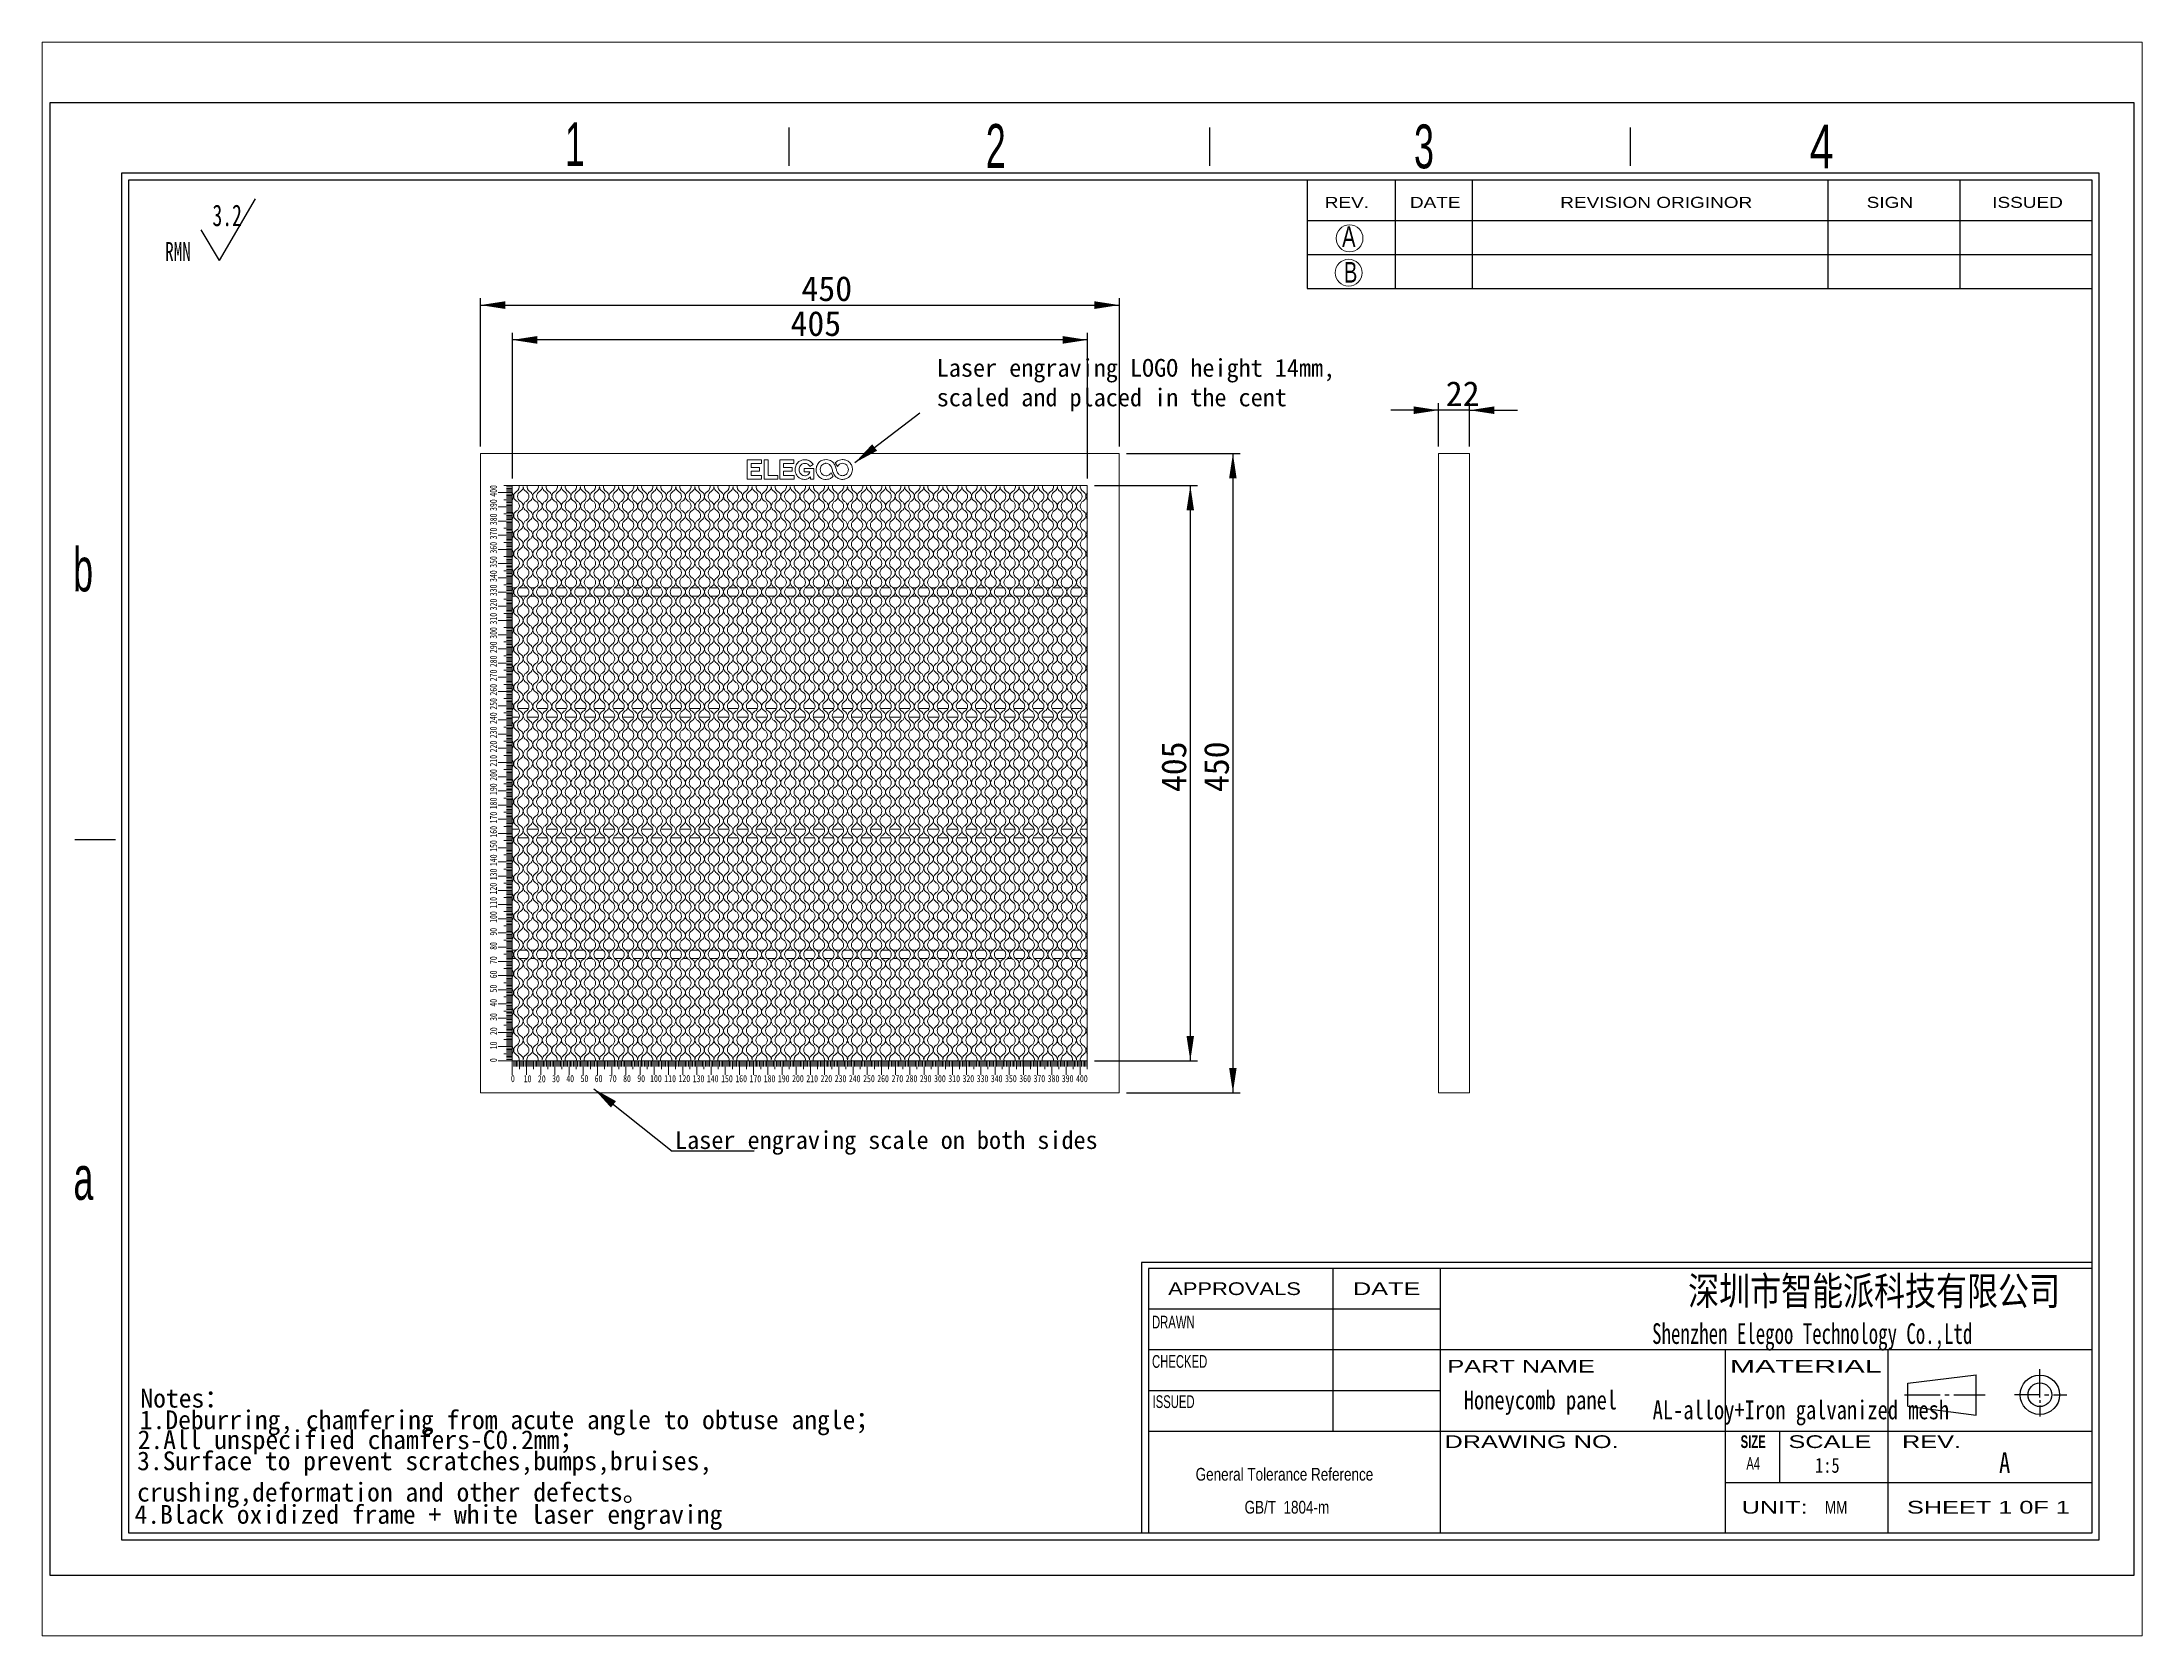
# Paper-space layout 'Layout1' of a CAD drawing. Header units: millimetres. Extents: x 26 to 231, y 20 to 176.
# The model-space entities are those that its viewports show. They can reach past a viewport. Long polylines and large blocks are cut down to what shows.
import ezdxf

# ---------------------------------------------------------------- set-up
doc = ezdxf.new("R2010")
doc.units = ezdxf.units.MM
doc.header["$LTSCALE"] = 5
doc.layers.add('SLD-0', color=179, linetype='Continuous')
doc.styles.add('C', font='simfang.ttf')
doc.styles.add('O', font='simfang.ttf')
doc.styles.add('SLDTEXTSTYLE0', font='', dxfattribs={"width": 0.67})
doc.styles.add('SLDTEXTSTYLE10', font='arial.ttf', dxfattribs={"width": 1.422})
doc.styles.add('SLDTEXTSTYLE11', font='arial.ttf', dxfattribs={"width": 0.7584})
doc.styles.add('SLDTEXTSTYLE12', font='arial.ttf', dxfattribs={"width": 1.2324})
doc.styles.add('SLDTEXTSTYLE13', font='arial.ttf', dxfattribs={"width": 1.7064})
doc.styles.add('SLDTEXTSTYLE14', font='simkai.ttf', dxfattribs={"width": 0.67})
doc.styles.add('SLDTEXTSTYLE15', font='')
doc.styles.add('SLDTEXTSTYLE2', font='', dxfattribs={"width": 0.67, "bigfont": 'bigfont'})
doc.styles.add('SLDTEXTSTYLE3', font='', dxfattribs={"width": 0.8})
doc.styles.add('SLDTEXTSTYLE4', font='simfang.ttf', dxfattribs={"width": 0.8})
doc.styles.add('SLDTEXTSTYLE5', font='', dxfattribs={"width": 0.8, "bigfont": 'bigfont'})
doc.styles.add('SLDTEXTSTYLE6', font='arial.ttf', dxfattribs={"width": 0.63516})
doc.styles.add('SLDTEXTSTYLE7', font='Gothic.ttf', dxfattribs={"width": 0.7304})
doc.styles.add('SLDTEXTSTYLE8', font='Gothic.ttf', dxfattribs={"width": 0.61171})
doc.styles.add('SLDTEXTSTYLE9', font='arialbd.ttf', dxfattribs={"width": 0.63516})
doc.styles.get("Standard").update_dxf_attribs({"font": ''})
doc.styles.get('SLDTEXTSTYLE0').set_extended_font_data('宋体')
doc.styles.get('SLDTEXTSTYLE15').set_extended_font_data('宋体')
doc.styles.get('SLDTEXTSTYLE2').set_extended_font_data('宋体')
doc.styles.get('SLDTEXTSTYLE3').set_extended_font_data('宋体')
doc.styles.get('SLDTEXTSTYLE5').set_extended_font_data('宋体', bold=True)
doc.styles.get('Standard').set_extended_font_data('宋体')
doc.dimstyles.new('SLDDIMSTYLE0', dxfattribs={"dimtxt": 17.5, "dimasz": 17.5, "dimexe": 0, "dimexo": 0.0625, "dimgap": 4.375, "dimtad": 2, "dimrnd": 1e-09, "dimzin": 12, "dimdsep": 46, "dimtxsty": 'SLDTEXTSTYLE0', "dimsah": 1, "dimcen": 0.09, "dimadec": 0, "dimazin": 3, "dimtfac": 1, "dimtofl": 0, "dimtmove": 0, "dimatfit": 3, "dimfxl": 1, "dimfrac": 2, "dimtolj": 1, "dimtzin": 12, "dimarcsym": 0})
doc.dimstyles.new('SLDDIMSTYLE1', dxfattribs={"dimtxt": 0.18, "dimasz": 17.5, "dimexe": 0, "dimexo": 0.0625, "dimgap": 0, "dimtad": 0, "dimtih": 1, "dimtoh": 1, "dimdec": 0, "dimrnd": 1e-09, "dimzin": 0, "dimdsep": 46, "dimtxsty": 'Standard', "dimsah": 1, "dimcen": 0.09, "dimadec": 0, "dimazin": 0, "dimtfac": 17.5, "dimtdec": 0, "dimtofl": 0, "dimtmove": 0, "dimatfit": 3, "dimfxl": 1, "dimfrac": 2, "dimtolj": 1, "dimtzin": 0, "dimarcsym": 0})
doc.dimstyles.new('SLDDIMSTYLE2', dxfattribs={"dimtxt": 17.5, "dimasz": 17.5, "dimexe": 0, "dimexo": 0.0625, "dimgap": 4.375, "dimtad": 2, "dimrnd": 1e-09, "dimzin": 12, "dimdsep": 46, "dimtxsty": 'SLDTEXTSTYLE0', "dimsah": 1, "dimcen": 0.09, "dimadec": 0, "dimazin": 3, "dimtfac": 1, "dimtmove": 0, "dimatfit": 0, "dimfxl": 1, "dimfrac": 2, "dimtolj": 1, "dimtzin": 12, "dimarcsym": 0})

psp = doc.layouts.get("Layout1")

msp = doc.modelspace()

# ---------------------------------------------------------------- texts
at = {"layer": 'SLD-0'}
for s, insert, char_height, attachment_point, style in [('1', (370.555, 1029.494), 30.86, 1, 'SLDTEXTSTYLE8'), ('2', (666.94, 1028.276), 30.86, 1, 'SLDTEXTSTYLE8'), ('3', (968.533, 1027.966), 30.86, 1, 'SLDTEXTSTYLE8'), ('4', (1247.203, 1027.935), 30.86, 1, 'SLDTEXTSTYLE7'), ('A', (917.889, 956.261), 14.517, 1, 'SLDTEXTSTYLE7'), ('B', (919.159, 931.186), 14.517, 1, 'SLDTEXTSTYLE7'), ('b', (24.173, 730.097), 30.86, 1, 'SLDTEXTSTYLE8'), ('a', (24.399, 301.755), 30.86, 1, 'SLDTEXTSTYLE8'), ('深圳市智能派科技有限公司', (1292.539, 216.687), 20, 2, 'SLDTEXTSTYLE5'), ('Honeycomb panel', (1057.561, 136.56), 13.22917, 2, 'SLDTEXTSTYLE5'), ('AL-alloy+Iron galvanized mesh', (1241.013, 129.615), 13.22917, 2, 'SLDTEXTSTYLE5'), ('A', (1380.57, 93.151), 14.552, 1, 'SLDTEXTSTYLE3')]:
    msp.add_mtext(s, dxfattribs=dict(at, insert=insert, char_height=char_height, attachment_point=attachment_point, style=style))
at = {"layer": 'SLD-0', "color": 179}
for s, insert, char_height, attachment_point, style in [('REV.', (905.644, 977), 7.7682, 1, 'SLDTEXTSTYLE12'), ('DATE', (965.632, 977), 7.7682, 1, 'SLDTEXTSTYLE12'), ('REVISION ORIGINOR', (1071.541, 977), 7.76817, 1, 'SLDTEXTSTYLE12'), ('SIGN', (1287.332, 977), 7.7682, 1, 'SLDTEXTSTYLE12'), ('ISSUED', (1375.741, 977), 7.7682, 1, 'SLDTEXTSTYLE12'), ('APPROVALS', (842.133, 212.814), 8.9633, 2, 'SLDTEXTSTYLE12'), ('DATE', (949.248, 212.814), 8.9633, 2, 'SLDTEXTSTYLE10'), ('DRAWN', (799.018, 189.264), 8.9633, 2, 'SLDTEXTSTYLE6'), ('Shenzhen Elegoo Technology Co.,Ltd', (1248.992, 183.998), 14.55208, 2, 'SLDTEXTSTYLE14'), ('CHECKED', (803.478, 161.574), 8.9633, 2, 'SLDTEXTSTYLE6'), ('PART NAME', (1043.97, 158.227), 8.9633, 2, 'SLDTEXTSTYLE10'), ('MATERIAL', (1244.401, 158.227), 8.9633, 2, 'SLDTEXTSTYLE13'), ('ISSUED', (799.185, 133.272), 8.9633, 2, 'SLDTEXTSTYLE6'), ('DRAWING NO.', (1051.34, 105.108), 8.96327, 2, 'SLDTEXTSTYLE10'), ('SIZE', (1207.394, 105.108), 8.9633, 2, 'SLDTEXTSTYLE9'), ('SCALE', (1261.445, 105.108), 8.9633, 2, 'SLDTEXTSTYLE10'), ('REV.', (1333.051, 105.108), 8.9633, 2, 'SLDTEXTSTYLE10'), ('A4', (1207.449, 89.766), 8.9633, 2, 'SLDTEXTSTYLE6'), ('1:5', (1259.65, 89.276), 10.5833, 2, 'SLDTEXTSTYLE4'), ('UNIT:', (1222.493, 58.953), 8.9633, 2, 'SLDTEXTSTYLE10'), ('MM', (1265.804, 58.953), 8.9633, 2, 'SLDTEXTSTYLE11'), ('SHEET 1 0F 1', (1373.1, 58.953), 8.96327, 2, 'SLDTEXTSTYLE10')]:
    msp.add_mtext(s, dxfattribs=dict(at, insert=insert, char_height=char_height, attachment_point=attachment_point, style=style))

# ---------------------------------------------------------------- blocks, each defined once
blk = doc.blocks.new('块1')
at = {"layer": 'SLD-0', "char_height": 7.5, "attachment_point": 1, "style": 'SLDTEXTSTYLE0'}
for s, insert in [('0', (0.1, 8.1)), ('10', (13.7, 8)), ('20', (28.7, 7.9)), ('30', (43.7, 8)), ('40', (58.7, 8.1)), ('50', (73.7, 8.1)), ('60', (88.7, 8.1)), ('70', (103.7, 8.1)), ('80', (118.7, 8.1)), ('90', (133.7, 8.1)), ('100', (147.2, 8.1)), ('110', (162.2, 8.1)), ('120', (177.2, 8.2)), ('130', (192.2, 8)), ('140', (207.2, 8)), ('150', (222.2, 8)), ('160', (237.2, 8)), ('170', (252.2, 8)), ('180', (267.2, 8.1)), ('190', (282.2, 8.1)), ('200', (297.2, 8.1)), ('210', (312.2, 8.1)), ('220', (327.2, 8.1)), ('230', (342.2, 8.1)), ('240', (357.2, 8.1)), ('250', (372.3, 8.1)), ('260', (387.2, 8.1)), ('270', (402.3, 8.1)), ('280', (417.2, 8.1)), ('290', (432.1, 8.1)), ('300', (447.2, 8.1)), ('310', (462.3, 8.1)), ('320', (477.2, 8.1)), ('330', (492.2, 8.1)), ('340', (507.2, 8.1)), ('350', (522.2, 8.1)), ('360', (537.2, 8.1)), ('370', (552.2, 8.1)), ('380', (567.2, 8.1)), ('390', (582.2, 8.1)), ('400', (597.2, 8.1))]:
    blk.add_mtext(s, dxfattribs=dict(at, insert=insert))
blk = doc.blocks.new('SW_NOTE_0')
at = {"layer": 'SLD-0', "color": 0, "attachment_point": 1, "style": 'C'}
for s, insert, char_height in [('Notes：', (2.1, 40.4), 13.23), ('1.Deburring, chamfering from acute angle to obtuse angle；', (1.7, 25.2), 13.229), ('2.All unspecified chamfers-C0.2mm；', (0.2, 11.2), 13.229), ('3.Surface to prevent scratches,bumps,bruises,\\Pcrushing,deformation and other defects。', (-0.2, -3.7), 13.229), ('4.Black oxidized frame + white laser engraving', (-2, -41.4), 13.229)]:
    blk.add_mtext(s, dxfattribs=dict(at, insert=insert, char_height=char_height))
blk = doc.blocks.new('SW_NOTE_1')
at = {"layer": 'SLD-0', "color": 0}
for q in [(63.7, 45.8), (25.4, 24.1)]:
    blk.add_line((38.2, 2.5), q, dxfattribs=at)
at = {"layer": 'SLD-0', "color": 0, "attachment_point": 1}
for s, insert, char_height, style in [('3.2', (33.3, 41.8), 15.16, 'SLDTEXTSTYLE0'), ('RMN', (0, 15.4), 13.23, 'SLDTEXTSTYLE2')]:
    blk.add_mtext(s, dxfattribs=dict(at, insert=insert, char_height=char_height, style=style))
blk = doc.blocks.new('SW_NOTE_2')
at = {"layer": 'SLD-0', "color": 0, "char_height": 8.963, "attachment_point": 2, "style": 'SLDTEXTSTYLE11'}
for s, insert in [('General Tolerance Reference ', (65.1, 11.6)), (' GB/T  1804-m', (65.5, -11.6))]:
    blk.add_mtext(s, dxfattribs=dict(at, insert=insert))
blk = doc.blocks.new('块2')
at = {"layer": 'SLD-0', "char_height": 25, "attachment_point": 1, "style": 'SLDTEXTSTYLE0'}
for s, insert in [('0', (1.3, 27.6)), ('10', (46.4, 27.1)), ('20', (96.4, 26.9)), ('30', (146.4, 27.1)), ('40', (196.4, 27.4)), ('50', (246.5, 27.6)), ('60', (296.4, 27.5)), ('70', (346.4, 27.5)), ('80', (396.5, 27.6)), ('90', (446.4, 27.6)), ('100', (491.5, 27.6)), ('110', (541.5, 27.4)), ('120', (591.6, 27.7)), ('130', (641.6, 27.3)), ('140', (691.6, 27.2)), ('150', (741.6, 27.2)), ('160', (791.6, 27.2)), ('170', (841.6, 27.1)), ('180', (891.6, 27.3)), ('190', (941.6, 27.3)), ('200', (991.6, 27.5)), ('210', (1041.6, 27.3)), ('220', (1091.6, 27.4)), ('230', (1141.5, 27.4)), ('240', (1191.5, 27.4)), ('250', (1241.7, 27.4)), ('260', (1291.4, 27.4)), ('270', (1341.7, 27.4)), ('280', (1391.5, 27.4)), ('290', (1441.3, 27.4)), ('300', (1491.6, 27.4)), ('310', (1541.8, 27.4)), ('320', (1591.6, 27.4)), ('330', (1641.6, 27.4)), ('340', (1691.5, 27.4)), ('350', (1741.5, 27.4)), ('360', (1791.6, 27.4)), ('370', (1841.6, 27.4)), ('380', (1891.6, 27.4)), ('390', (1941.4, 27.4)), ('400', (1991.5, 27.4))]:
    blk.add_mtext(s, dxfattribs=dict(at, insert=insert))
blk = doc.blocks.new('_D')
at = {"layer": 'SLD-0', "color": 5}
for p, q in [((311, 801.3), (311, 905.8)), ((761, 801.3), (761, 905.8)), ((311, 900.8), (761, 900.8))]:
    blk.add_line(p, q, dxfattribs=at)
for points in [[(311, 900.8), (328.5, 898.1), (328.5, 903.5)], [(761, 900.8), (743.5, 903.5), (743.5, 898.1)]]:
    blk.add_solid(points, dxfattribs=at)
at = {"layer": 'SLD-0', "color": 5, "insert": (537.1, 921.2), "char_height": 17.5, "attachment_point": 1, "style": 'SLDTEXTSTYLE15'}
blk.add_mtext('450', dxfattribs=at)
blk = doc.blocks.new('_D_1')
at = {"layer": 'SLD-0', "color": 5}
for p, q in [((766, 796.3), (846, 796.3)), ((841, 796.3), (841, 346.3)), ((766, 346.3), (846, 346.3))]:
    blk.add_line(p, q, dxfattribs=at)
for points in [[(841, 796.3), (838.3, 778.8), (843.6, 778.8)], [(841, 346.3), (843.6, 363.8), (838.3, 363.8)]]:
    blk.add_solid(points, dxfattribs=at)
at = {"layer": 'SLD-0', "color": 5, "insert": (820.6, 557.9), "char_height": 17.5, "attachment_point": 1, "rotation": 90, "style": 'SLDTEXTSTYLE15'}
blk.add_mtext('450', dxfattribs=at)
blk = doc.blocks.new('_D_2')
at = {"layer": 'SLD-0', "color": 5}
for p, q in [((743.5, 773.8), (816, 773.8)), ((811, 368.8), (811, 773.8)), ((743.5, 368.8), (816, 368.8))]:
    blk.add_line(p, q, dxfattribs=at)
for points in [[(811, 773.8), (808.3, 756.3), (813.6, 756.3)], [(811, 368.8), (813.6, 386.3), (808.3, 386.3)]]:
    blk.add_solid(points, dxfattribs=at)
at = {"layer": 'SLD-0', "color": 5, "insert": (790.6, 557.9), "char_height": 17.5, "attachment_point": 1, "rotation": 90, "style": 'SLDTEXTSTYLE15'}
blk.add_mtext('405', dxfattribs=at)
blk = doc.blocks.new('_D_3')
at = {"layer": 'SLD-0', "color": 5}
for p, q in [((333.5, 778.8), (333.5, 881.3)), ((738.5, 876.3), (333.5, 876.3)), ((738.5, 778.8), (738.5, 881.3))]:
    blk.add_line(p, q, dxfattribs=at)
for points in [[(333.5, 876.3), (351, 873.6), (351, 879)], [(738.5, 876.3), (721, 879), (721, 873.6)]]:
    blk.add_solid(points, dxfattribs=at)
at = {"layer": 'SLD-0', "color": 5, "insert": (529.4, 896.6), "char_height": 17.5, "attachment_point": 1, "style": 'SLDTEXTSTYLE15'}
blk.add_mtext('405', dxfattribs=at)
blk = doc.blocks.new('SW_NOTE_3')
at = {"color": 5, "insert": (12, 37.9), "char_height": 12.5, "width": 589.305, "attachment_point": 1}
blk.add_mtext('Laser engraving LOGO height 14mm, \\Pscaled and placed in the cent', dxfattribs=at)
blk = doc.blocks.new('SW_NOTE_4')
at = {"layer": 'SLD-0', "color": 0}
blk.add_line((57.7, 0), (0, 0), dxfattribs=at)
at = {"layer": 'SLD-0', "color": 0, "insert": (2, 14), "char_height": 12.5, "attachment_point": 1, "style": 'O'}
blk.add_mtext('{\\C5;Laser engraving scale on both sides}', dxfattribs=at)
blk = doc.blocks.new('_D_4')
at = {"layer": 'SLD-0', "color": 5}
for p, q in [((985.7, 801.3), (985.7, 831.8)), ((1007.7, 801.3), (1007.7, 831.8)), ((985.7, 826.8), (952.1, 826.8)), ((1007.7, 826.8), (985.7, 826.8)), ((1007.7, 826.8), (1041.4, 826.8))]:
    blk.add_line(p, q, dxfattribs=at)
for points in [[(985.7, 826.8), (968.2, 829.5), (968.2, 824.1)], [(1007.7, 826.8), (1025.2, 824.1), (1025.2, 829.5)]]:
    blk.add_solid(points, dxfattribs=at)
at = {"layer": 'SLD-0', "color": 5, "insert": (990.9, 847.2), "char_height": 17.5, "attachment_point": 1, "style": 'SLDTEXTSTYLE15'}
blk.add_mtext('22', dxfattribs=at)

# ---------------------------------------------------------------- dimensions: what is measured, and where the dimension line sits
at = {"layer": 'SLD-0', "color": 5}
for base, p1, p2, dimstyle, picture, middle in [((760.956, 900.832), (310.956, 796.269), (760.956, 796.269), 'SLDDIMSTYLE0', '_D', (547.354, 900.832)), ((333.456, 876.269), (738.456, 773.769), (333.456, 773.769), 'SLDDIMSTYLE0', '_D_3', (539.607, 876.269)), ((985.726, 826.821), (1007.726, 796.269), (985.726, 796.269), 'SLDDIMSTYLE2', '_D_4', (997.662, 826.821))]:
    dim = msp.add_linear_dim(base=base, p1=p1, p2=p2, dimstyle=dimstyle, dxfattribs=at)
    dim.commit()
    dim.dimension.update_dxf_attribs({"geometry": picture, "text_midpoint": middle, "dimtype": 160})
for base, p1, p2, picture, middle in [((840.956, 346.269), (760.956, 796.269), (760.956, 346.269), '_D_1', (840.956, 568.119)), ((810.956, 773.769), (738.456, 368.769), (738.456, 773.769), '_D_2', (810.956, 568.119))]:
    dim = msp.add_linear_dim(base=base, p1=p1, p2=p2, angle=90, dimstyle='SLDDIMSTYLE0', dxfattribs=at)
    dim.commit()
    dim.dimension.update_dxf_attribs({"geometry": picture, "text_midpoint": middle, "dimtype": 160})

# ---------------------------------------------------------------- linework, layer by layer
at = {"color": 7, "linetype": 'Continuous', "lineweight": 15}
for p, q in [((760.956, 796.269), (310.956, 796.269)), ((310.956, 796.269), (310.956, 346.269)), ((509.005, 791.769), (498.906, 791.769)), ((498.906, 791.769), (498.906, 778.269)), ((501.664, 786.386), (501.664, 789.235)), ((501.664, 789.235), (509.005, 789.235)), ((507.617, 786.386), (501.664, 786.386)), ((507.617, 783.816), (507.617, 786.386)), ((509.005, 789.235), (509.005, 791.769)), ((510.837, 791.769), (510.837, 778.269)), ((513.562, 791.769), (510.837, 791.769)), ((513.562, 780.82), (513.562, 791.769)), ((521.846, 791.769), (521.846, 778.269)), ((531.754, 791.769), (521.846, 791.769)), ((524.545, 786.386), (524.545, 789.235)), ((524.545, 789.235), (531.754, 789.235)), ((530.527, 786.386), (524.545, 786.386)), ((530.527, 783.816), (530.527, 786.386)), ((531.754, 789.235), (531.754, 791.769)), ((545.818, 785.88), (539.014, 785.88)), ((539.014, 785.88), (539.014, 783.534)), ((542.939, 787.221), (545.254, 788.679)), ((545.818, 778.269), (545.818, 785.88)), ((560.969, 789.885), (562.54, 787.196)), ((760.956, 346.269), (760.956, 796.269)), ((985.726, 796.269), (985.726, 346.269)), ((1007.726, 796.269), (985.726, 796.269)), ((1007.726, 796.269), (1007.726, 346.269)), ((333.456, 773.769), (333.456, 368.769)), ((738.456, 773.769), (333.456, 773.769)), ((498.906, 778.269), (509.005, 778.269)), ((501.664, 780.82), (501.664, 783.816)), ((501.664, 783.816), (507.617, 783.816)), ((509.005, 780.82), (501.664, 780.82)), ((509.005, 778.269), (509.005, 780.82)), ((510.837, 778.269), (520.448, 778.269)), ((520.448, 780.82), (513.562, 780.82)), ((520.448, 778.269), (520.448, 780.82)), ((521.846, 778.269), (531.903, 778.269)), ((524.566, 780.82), (524.566, 783.816)), ((524.566, 783.816), (530.527, 783.816)), ((531.903, 780.82), (524.566, 780.82)), ((531.903, 778.269), (531.903, 780.82)), ((539.014, 783.534), (543.017, 783.534)), ((543.479, 779.964), (543.479, 778.269)), ((543.479, 778.269), (545.818, 778.269)), ((559.511, 780.21), (557.925, 782.821)), ((738.456, 368.769), (738.456, 773.769)), ((335.878, 701.769), (333.456, 701.769)), ((333.456, 695.769), (336.167, 695.769)), ((343.938, 701.769), (338.359, 701.769)), ((338.661, 695.769), (343.636, 695.769)), ((346.088, 695.769), (349.644, 695.769)), ((349.297, 701.769), (346.435, 701.769)), ((357.373, 701.769), (351.795, 701.769)), ((352.096, 695.769), (357.071, 695.769)), ((359.523, 695.769), (363.079, 695.769)), ((362.732, 701.769), (359.87, 701.769)), ((370.808, 701.769), (365.23, 701.769)), ((365.532, 695.769), (370.506, 695.769)), ((372.958, 695.769), (376.514, 695.769)), ((376.167, 701.769), (373.305, 701.769)), ((384.243, 701.769), (378.665, 701.769)), ((378.967, 695.769), (383.941, 695.769)), ((386.393, 695.769), (389.949, 695.769)), ((389.602, 701.769), (386.741, 701.769)), ((397.678, 701.769), (392.1, 701.769)), ((392.402, 695.769), (397.376, 695.769)), ((399.828, 695.769), (403.384, 695.769)), ((403.037, 701.769), (400.176, 701.769)), ((411.113, 701.769), (405.535, 701.769)), ((405.837, 695.769), (410.811, 695.769)), ((413.263, 695.769), (416.819, 695.769)), ((416.472, 701.769), (413.611, 701.769)), ((424.548, 701.769), (418.97, 701.769)), ((419.272, 695.769), (424.246, 695.769)), ((426.698, 695.769), (430.254, 695.769)), ((429.907, 701.769), (427.046, 701.769)), ((437.983, 701.769), (432.405, 701.769)), ((432.707, 695.769), (437.681, 695.769)), ((440.133, 695.769), (443.689, 695.769)), ((443.342, 701.769), (440.481, 701.769)), ((451.418, 701.769), (445.84, 701.769)), ((446.142, 695.769), (451.116, 695.769)), ((453.568, 695.769), (457.124, 695.769)), ((456.777, 701.769), (453.916, 701.769)), ((464.853, 701.769), (459.275, 701.769)), ((459.577, 695.769), (464.551, 695.769)), ((467.003, 695.769), (470.559, 695.769)), ((470.212, 701.769), (467.351, 701.769)), ((478.288, 701.769), (472.71, 701.769)), ((473.012, 695.769), (477.986, 695.769)), ((480.438, 695.769), (483.994, 695.769)), ((483.647, 701.769), (480.786, 701.769)), ((491.723, 701.769), (486.145, 701.769)), ((486.447, 695.769), (491.421, 695.769)), ((493.873, 695.769), (497.429, 695.769)), ((497.082, 701.769), (494.221, 701.769)), ((505.158, 701.769), (499.58, 701.769)), ((499.882, 695.769), (504.856, 695.769)), ((507.308, 695.769), (510.864, 695.769)), ((510.517, 701.769), (507.656, 701.769)), ((518.593, 701.769), (513.015, 701.769)), ((513.317, 695.769), (518.291, 695.769)), ((520.744, 695.769), (524.299, 695.769)), ((523.952, 701.769), (521.091, 701.769)), ((532.028, 701.769), (526.45, 701.769)), ((526.752, 695.769), (531.726, 695.769)), ((534.179, 695.769), (537.734, 695.769)), ((537.387, 701.769), (534.526, 701.769)), ((545.463, 701.769), (539.885, 701.769)), ((540.187, 695.769), (545.161, 695.769)), ((547.614, 695.769), (551.169, 695.769)), ((550.822, 701.769), (547.961, 701.769)), ((558.898, 701.769), (553.32, 701.769)), ((553.622, 695.769), (558.596, 695.769)), ((561.049, 695.769), (564.604, 695.769)), ((564.257, 701.769), (561.396, 701.769)), ((572.333, 701.769), (566.755, 701.769)), ((567.057, 695.769), (572.031, 695.769)), ((574.484, 695.769), (578.039, 695.769)), ((577.692, 701.769), (574.831, 701.769)), ((585.768, 701.769), (580.19, 701.769)), ((580.492, 695.769), (585.466, 695.769)), ((587.919, 695.769), (591.475, 695.769)), ((591.127, 701.769), (588.266, 701.769)), ((599.203, 701.769), (593.625, 701.769)), ((593.927, 695.769), (598.901, 695.769)), ((601.354, 695.769), (604.91, 695.769)), ((604.562, 701.769), (601.701, 701.769)), ((612.638, 701.769), (607.06, 701.769)), ((607.362, 695.769), (612.336, 695.769)), ((614.789, 695.769), (618.345, 695.769)), ((617.997, 701.769), (615.136, 701.769)), ((626.073, 701.769), (620.495, 701.769)), ((620.797, 695.769), (625.771, 695.769)), ((628.224, 695.769), (631.78, 695.769)), ((631.432, 701.769), (628.571, 701.769)), ((639.508, 701.769), (633.93, 701.769)), ((634.232, 695.769), (639.206, 695.769)), ((641.659, 695.769), (645.215, 695.769)), ((644.867, 701.769), (642.006, 701.769)), ((652.943, 701.769), (647.365, 701.769)), ((647.667, 695.769), (652.641, 695.769)), ((655.094, 695.769), (658.65, 695.769)), ((658.302, 701.769), (655.441, 701.769)), ((666.378, 701.769), (660.8, 701.769)), ((661.102, 695.769), (666.076, 695.769)), ((668.529, 695.769), (672.085, 695.769)), ((671.737, 701.769), (668.876, 701.769)), ((679.813, 701.769), (674.235, 701.769)), ((674.537, 695.769), (679.511, 695.769)), ((681.964, 695.769), (685.52, 695.769)), ((685.172, 701.769), (682.311, 701.769)), ((693.248, 701.769), (687.67, 701.769)), ((687.972, 695.769), (692.946, 695.769)), ((695.399, 695.769), (698.955, 695.769)), ((698.607, 701.769), (695.746, 701.769)), ((706.683, 701.769), (701.105, 701.769)), ((701.407, 695.769), (706.381, 695.769)), ((708.834, 695.769), (712.39, 695.769)), ((712.043, 701.769), (709.181, 701.769)), ((720.118, 701.769), (714.54, 701.769)), ((714.842, 695.769), (719.816, 695.769)), ((722.269, 695.769), (725.825, 695.769)), ((725.478, 701.769), (722.616, 701.769)), ((733.553, 701.769), (727.975, 701.769)), ((728.277, 695.769), (733.252, 695.769)), ((735.746, 695.769), (738.456, 695.769)), ((738.456, 701.769), (736.035, 701.769)), ((333.456, 610.769), (338.355, 610.769)), ((334.795, 616.769), (334.057, 616.769)), ((344.833, 616.769), (337.464, 616.769)), ((341.025, 610.769), (341.272, 610.769)), ((343.948, 610.769), (351.784, 610.769)), ((348.261, 616.769), (347.471, 616.769)), ((358.268, 616.769), (350.899, 616.769)), ((354.46, 610.769), (354.707, 610.769)), ((357.383, 610.769), (365.219, 610.769)), ((361.696, 616.769), (360.906, 616.769)), ((371.703, 616.769), (364.334, 616.769)), ((367.895, 610.769), (368.142, 610.769)), ((370.818, 610.769), (378.654, 610.769)), ((375.131, 616.769), (374.341, 616.769)), ((385.138, 616.769), (377.769, 616.769)), ((381.33, 610.769), (381.577, 610.769)), ((384.253, 610.769), (392.089, 610.769)), ((388.566, 616.769), (387.776, 616.769)), ((398.573, 616.769), (391.204, 616.769)), ((394.765, 610.769), (395.012, 610.769)), ((397.688, 610.769), (405.524, 610.769)), ((402.001, 616.769), (401.211, 616.769)), ((412.008, 616.769), (404.639, 616.769)), ((408.2, 610.769), (408.447, 610.769)), ((411.123, 610.769), (418.959, 610.769)), ((415.436, 616.769), (414.646, 616.769)), ((425.443, 616.769), (418.074, 616.769)), ((421.635, 610.769), (421.882, 610.769)), ((424.558, 610.769), (432.394, 610.769)), ((428.871, 616.769), (428.081, 616.769)), ((438.878, 616.769), (431.509, 616.769)), ((435.07, 610.769), (435.317, 610.769)), ((437.993, 610.769), (445.829, 610.769)), ((442.306, 616.769), (441.516, 616.769)), ((452.313, 616.769), (444.944, 616.769)), ((448.505, 610.769), (448.753, 610.769)), ((451.428, 610.769), (459.264, 610.769)), ((455.741, 616.769), (454.951, 616.769)), ((465.748, 616.769), (458.379, 616.769)), ((461.94, 610.769), (462.188, 610.769)), ((464.863, 610.769), (472.699, 610.769)), ((469.176, 616.769), (468.386, 616.769)), ((479.183, 616.769), (471.814, 616.769)), ((475.375, 610.769), (475.623, 610.769)), ((478.298, 610.769), (486.135, 610.769)), ((482.611, 616.769), (481.821, 616.769)), ((492.618, 616.769), (485.249, 616.769)), ((488.81, 610.769), (489.058, 610.769)), ((491.733, 610.769), (499.57, 610.769)), ((496.046, 616.769), (495.256, 616.769)), ((506.053, 616.769), (498.685, 616.769)), ((502.245, 610.769), (502.493, 610.769)), ((505.168, 610.769), (513.005, 610.769)), ((509.481, 616.769), (508.691, 616.769)), ((519.488, 616.769), (512.12, 616.769)), ((515.68, 610.769), (515.928, 610.769)), ((518.603, 610.769), (526.44, 610.769)), ((522.916, 616.769), (522.126, 616.769)), ((532.923, 616.769), (525.555, 616.769)), ((529.115, 610.769), (529.363, 610.769)), ((532.038, 610.769), (539.875, 610.769)), ((536.352, 616.769), (535.561, 616.769)), ((546.358, 616.769), (538.99, 616.769)), ((542.55, 610.769), (542.798, 610.769)), ((545.473, 610.769), (553.31, 610.769)), ((549.787, 616.769), (548.996, 616.769)), ((559.793, 616.769), (552.425, 616.769)), ((555.985, 610.769), (556.233, 610.769)), ((558.908, 610.769), (566.745, 610.769)), ((563.222, 616.769), (562.431, 616.769)), ((573.228, 616.769), (565.86, 616.769)), ((569.42, 610.769), (569.668, 610.769)), ((572.343, 610.769), (580.18, 610.769)), ((576.657, 616.769), (575.867, 616.769)), ((586.663, 616.769), (579.295, 616.769)), ((582.855, 610.769), (583.103, 610.769)), ((585.778, 610.769), (593.615, 610.769)), ((590.092, 616.769), (589.302, 616.769)), ((600.098, 616.769), (592.73, 616.769)), ((596.29, 610.769), (596.538, 610.769)), ((599.213, 610.769), (607.05, 610.769)), ((603.527, 616.769), (602.737, 616.769)), ((613.534, 616.769), (606.165, 616.769)), ((609.725, 610.769), (609.973, 610.769)), ((612.649, 610.769), (620.485, 610.769)), ((616.962, 616.769), (616.172, 616.769)), ((626.969, 616.769), (619.6, 616.769)), ((623.16, 610.769), (623.408, 610.769)), ((626.084, 610.769), (633.92, 610.769)), ((630.397, 616.769), (629.607, 616.769)), ((640.404, 616.769), (633.035, 616.769)), ((636.595, 610.769), (636.843, 610.769)), ((639.519, 610.769), (647.355, 610.769)), ((643.832, 616.769), (643.042, 616.769)), ((653.839, 616.769), (646.47, 616.769)), ((650.031, 610.769), (650.278, 610.769)), ((652.954, 610.769), (660.79, 610.769)), ((657.267, 616.769), (656.477, 616.769)), ((667.274, 616.769), (659.905, 616.769)), ((663.466, 610.769), (663.713, 610.769)), ((666.389, 610.769), (674.225, 610.769)), ((670.702, 616.769), (669.912, 616.769)), ((680.709, 616.769), (673.34, 616.769)), ((676.901, 610.769), (677.148, 610.769)), ((679.824, 610.769), (687.66, 610.769)), ((684.137, 616.769), (683.347, 616.769)), ((694.144, 616.769), (686.775, 616.769)), ((690.336, 610.769), (690.583, 610.769)), ((693.259, 610.769), (701.095, 610.769)), ((697.572, 616.769), (696.782, 616.769)), ((707.579, 616.769), (700.21, 616.769)), ((703.771, 610.769), (704.018, 610.769)), ((706.694, 610.769), (714.53, 610.769)), ((711.007, 616.769), (710.217, 616.769)), ((721.014, 616.769), (713.645, 616.769)), ((717.206, 610.769), (717.453, 610.769)), ((720.129, 610.769), (727.965, 610.769)), ((724.442, 616.769), (723.652, 616.769)), ((734.449, 616.769), (727.08, 616.769)), ((730.641, 610.769), (730.888, 610.769)), ((733.558, 610.769), (738.456, 610.769)), ((737.856, 616.769), (737.118, 616.769)), ((338.326, 531.769), (333.456, 531.769)), ((333.989, 525.769), (334.863, 525.769)), ((337.464, 525.769), (344.833, 525.769)), ((341.272, 531.769), (341.025, 531.769)), ((351.784, 531.769), (343.948, 531.769)), ((347.471, 525.769), (348.261, 525.769)), ((350.899, 525.769), (358.268, 525.769)), ((354.707, 531.769), (354.46, 531.769)), ((365.219, 531.769), (357.383, 531.769)), ((360.906, 525.769), (361.696, 525.769)), ((364.334, 525.769), (371.703, 525.769)), ((368.142, 531.769), (367.895, 531.769)), ((378.654, 531.769), (370.818, 531.769)), ((374.341, 525.769), (375.131, 525.769)), ((377.769, 525.769), (385.138, 525.769)), ((381.577, 531.769), (381.33, 531.769)), ((392.089, 531.769), (384.253, 531.769)), ((387.776, 525.769), (388.566, 525.769)), ((391.204, 525.769), (398.573, 525.769)), ((395.012, 531.769), (394.765, 531.769)), ((405.524, 531.769), (397.688, 531.769)), ((401.211, 525.769), (402.001, 525.769)), ((404.639, 525.769), (412.008, 525.769)), ((408.447, 531.769), (408.2, 531.769)), ((418.959, 531.769), (411.123, 531.769)), ((414.646, 525.769), (415.436, 525.769)), ((418.074, 525.769), (425.443, 525.769)), ((421.882, 531.769), (421.635, 531.769)), ((432.394, 531.769), (424.558, 531.769)), ((428.081, 525.769), (428.871, 525.769)), ((431.509, 525.769), (438.878, 525.769)), ((435.317, 531.769), (435.07, 531.769)), ((445.829, 531.769), (437.993, 531.769)), ((441.516, 525.769), (442.306, 525.769)), ((444.944, 525.769), (452.313, 525.769)), ((448.753, 531.769), (448.505, 531.769)), ((459.264, 531.769), (451.428, 531.769)), ((454.951, 525.769), (455.741, 525.769)), ((458.379, 525.769), (465.748, 525.769)), ((462.188, 531.769), (461.94, 531.769)), ((472.699, 531.769), (464.863, 531.769)), ((468.386, 525.769), (469.176, 525.769)), ((471.814, 525.769), (479.183, 525.769)), ((475.623, 531.769), (475.375, 531.769)), ((486.135, 531.769), (478.298, 531.769)), ((481.821, 525.769), (482.611, 525.769)), ((485.249, 525.769), (492.618, 525.769)), ((489.058, 531.769), (488.81, 531.769)), ((499.57, 531.769), (491.733, 531.769)), ((495.256, 525.769), (496.046, 525.769)), ((498.685, 525.769), (506.053, 525.769)), ((502.493, 531.769), (502.245, 531.769)), ((513.005, 531.769), (505.168, 531.769)), ((508.691, 525.769), (509.481, 525.769)), ((512.12, 525.769), (519.488, 525.769)), ((515.928, 531.769), (515.68, 531.769)), ((526.44, 531.769), (518.603, 531.769)), ((522.126, 525.769), (522.916, 525.769)), ((525.555, 525.769), (532.923, 525.769)), ((529.363, 531.769), (529.115, 531.769)), ((539.875, 531.769), (532.038, 531.769)), ((535.561, 525.769), (536.352, 525.769)), ((538.99, 525.769), (546.358, 525.769)), ((542.798, 531.769), (542.55, 531.769)), ((553.31, 531.769), (545.473, 531.769)), ((548.996, 525.769), (549.787, 525.769)), ((552.425, 525.769), (559.793, 525.769)), ((556.233, 531.769), (555.985, 531.769)), ((566.745, 531.769), (558.908, 531.769)), ((562.431, 525.769), (563.222, 525.769)), ((565.86, 525.769), (573.228, 525.769)), ((569.668, 531.769), (569.42, 531.769)), ((580.18, 531.769), (572.343, 531.769)), ((575.867, 525.769), (576.657, 525.769)), ((579.295, 525.769), (586.663, 525.769)), ((583.103, 531.769), (582.855, 531.769)), ((593.615, 531.769), (585.778, 531.769)), ((589.302, 525.769), (590.092, 525.769)), ((592.73, 525.769), (600.098, 525.769)), ((596.538, 531.769), (596.29, 531.769)), ((607.05, 531.769), (599.213, 531.769)), ((602.737, 525.769), (603.527, 525.769)), ((606.165, 525.769), (613.534, 525.769)), ((609.973, 531.769), (609.725, 531.769)), ((620.485, 531.769), (612.649, 531.769)), ((616.172, 525.769), (616.962, 525.769)), ((619.6, 525.769), (626.969, 525.769)), ((623.408, 531.769), (623.16, 531.769)), ((633.92, 531.769), (626.084, 531.769)), ((629.607, 525.769), (630.397, 525.769)), ((633.035, 525.769), (640.404, 525.769)), ((636.843, 531.769), (636.595, 531.769)), ((647.355, 531.769), (639.519, 531.769)), ((643.042, 525.769), (643.832, 525.769)), ((646.47, 525.769), (653.839, 525.769)), ((650.278, 531.769), (650.031, 531.769)), ((660.79, 531.769), (652.954, 531.769)), ((656.477, 525.769), (657.267, 525.769)), ((659.905, 525.769), (667.274, 525.769)), ((663.713, 531.769), (663.466, 531.769)), ((674.225, 531.769), (666.389, 531.769)), ((669.912, 525.769), (670.702, 525.769)), ((673.34, 525.769), (680.709, 525.769)), ((677.148, 531.769), (676.901, 531.769)), ((687.66, 531.769), (679.824, 531.769)), ((683.347, 525.769), (684.137, 525.769)), ((686.775, 525.769), (694.144, 525.769)), ((690.583, 531.769), (690.336, 531.769)), ((701.095, 531.769), (693.259, 531.769)), ((696.782, 525.769), (697.572, 525.769)), ((700.21, 525.769), (707.579, 525.769)), ((704.018, 531.769), (703.771, 531.769)), ((714.53, 531.769), (706.694, 531.769)), ((710.217, 525.769), (711.007, 525.769)), ((713.645, 525.769), (721.014, 525.769)), ((717.453, 531.769), (717.206, 531.769)), ((727.965, 531.769), (720.129, 531.769)), ((723.652, 525.769), (724.442, 525.769)), ((727.08, 525.769), (734.449, 525.769)), ((730.888, 531.769), (730.641, 531.769)), ((738.456, 531.769), (733.587, 531.769)), ((737.05, 525.769), (737.924, 525.769)), ((336.412, 446.769), (333.456, 446.769)), ((343.636, 446.769), (338.661, 446.769)), ((349.644, 446.769), (346.088, 446.769)), ((357.071, 446.769), (352.096, 446.769)), ((363.079, 446.769), (359.523, 446.769)), ((370.506, 446.769), (365.532, 446.769)), ((376.514, 446.769), (372.958, 446.769)), ((383.941, 446.769), (378.967, 446.769)), ((389.949, 446.769), (386.393, 446.769)), ((397.376, 446.769), (392.402, 446.769)), ((403.384, 446.769), (399.828, 446.769)), ((410.811, 446.769), (405.837, 446.769)), ((416.819, 446.769), (413.263, 446.769)), ((424.246, 446.769), (419.272, 446.769)), ((430.254, 446.769), (426.698, 446.769)), ((437.681, 446.769), (432.707, 446.769)), ((443.689, 446.769), (440.133, 446.769)), ((451.116, 446.769), (446.142, 446.769)), ((457.124, 446.769), (453.568, 446.769)), ((464.551, 446.769), (459.577, 446.769)), ((470.559, 446.769), (467.003, 446.769)), ((477.986, 446.769), (473.012, 446.769)), ((483.994, 446.769), (480.438, 446.769)), ((491.421, 446.769), (486.447, 446.769)), ((497.429, 446.769), (493.873, 446.769)), ((504.856, 446.769), (499.882, 446.769)), ((510.864, 446.769), (507.308, 446.769)), ((518.291, 446.769), (513.317, 446.769)), ((524.299, 446.769), (520.744, 446.769)), ((531.726, 446.769), (526.752, 446.769)), ((537.734, 446.769), (534.179, 446.769)), ((545.161, 446.769), (540.187, 446.769)), ((551.169, 446.769), (547.614, 446.769)), ((558.596, 446.769), (553.622, 446.769)), ((564.604, 446.769), (561.049, 446.769)), ((572.031, 446.769), (567.057, 446.769)), ((578.039, 446.769), (574.484, 446.769)), ((585.466, 446.769), (580.492, 446.769)), ((591.475, 446.769), (587.919, 446.769)), ((598.901, 446.769), (593.927, 446.769)), ((604.91, 446.769), (601.354, 446.769)), ((612.336, 446.769), (607.362, 446.769)), ((618.345, 446.769), (614.789, 446.769)), ((625.771, 446.769), (620.797, 446.769)), ((631.78, 446.769), (628.224, 446.769)), ((639.206, 446.769), (634.232, 446.769)), ((645.215, 446.769), (641.659, 446.769)), ((652.641, 446.769), (647.667, 446.769)), ((658.65, 446.769), (655.094, 446.769)), ((666.076, 446.769), (661.102, 446.769)), ((672.085, 446.769), (668.529, 446.769)), ((679.511, 446.769), (674.537, 446.769)), ((685.52, 446.769), (681.964, 446.769)), ((692.946, 446.769), (687.972, 446.769)), ((698.955, 446.769), (695.399, 446.769)), ((706.381, 446.769), (701.407, 446.769)), ((712.39, 446.769), (708.834, 446.769)), ((719.816, 446.769), (714.842, 446.769)), ((725.825, 446.769), (722.269, 446.769)), ((733.252, 446.769), (728.277, 446.769)), ((738.456, 446.769), (735.501, 446.769)), ((333.456, 440.769), (335.721, 440.769)), ((338.359, 440.769), (343.938, 440.769)), ((346.435, 440.769), (349.297, 440.769)), ((351.795, 440.769), (357.373, 440.769)), ((359.87, 440.769), (362.732, 440.769)), ((365.23, 440.769), (370.808, 440.769)), ((373.305, 440.769), (376.167, 440.769)), ((378.665, 440.769), (384.243, 440.769)), ((386.741, 440.769), (389.602, 440.769)), ((392.1, 440.769), (397.678, 440.769)), ((400.176, 440.769), (403.037, 440.769)), ((405.535, 440.769), (411.113, 440.769)), ((413.611, 440.769), (416.472, 440.769)), ((418.97, 440.769), (424.548, 440.769)), ((427.046, 440.769), (429.907, 440.769)), ((432.405, 440.769), (437.983, 440.769)), ((440.481, 440.769), (443.342, 440.769)), ((445.84, 440.769), (451.418, 440.769)), ((453.916, 440.769), (456.777, 440.769)), ((459.275, 440.769), (464.853, 440.769)), ((467.351, 440.769), (470.212, 440.769)), ((472.71, 440.769), (478.288, 440.769)), ((480.786, 440.769), (483.647, 440.769)), ((486.145, 440.769), (491.723, 440.769)), ((494.221, 440.769), (497.082, 440.769)), ((499.58, 440.769), (505.158, 440.769)), ((507.656, 440.769), (510.517, 440.769)), ((513.015, 440.769), (518.593, 440.769)), ((521.091, 440.769), (523.952, 440.769)), ((526.45, 440.769), (532.028, 440.769)), ((534.526, 440.769), (537.387, 440.769)), ((539.885, 440.769), (545.463, 440.769)), ((547.961, 440.769), (550.822, 440.769)), ((553.32, 440.769), (558.898, 440.769)), ((561.396, 440.769), (564.257, 440.769)), ((566.755, 440.769), (572.333, 440.769)), ((574.831, 440.769), (577.692, 440.769)), ((580.19, 440.769), (585.768, 440.769)), ((588.266, 440.769), (591.127, 440.769)), ((593.625, 440.769), (599.203, 440.769)), ((601.701, 440.769), (604.562, 440.769)), ((607.06, 440.769), (612.638, 440.769)), ((615.136, 440.769), (617.997, 440.769)), ((620.495, 440.769), (626.073, 440.769)), ((628.571, 440.769), (631.432, 440.769)), ((633.93, 440.769), (639.508, 440.769)), ((642.006, 440.769), (644.867, 440.769)), ((647.365, 440.769), (652.943, 440.769)), ((655.441, 440.769), (658.302, 440.769)), ((660.8, 440.769), (666.378, 440.769)), ((668.876, 440.769), (671.737, 440.769)), ((674.235, 440.769), (679.813, 440.769)), ((682.311, 440.769), (685.172, 440.769)), ((687.67, 440.769), (693.248, 440.769)), ((695.746, 440.769), (698.607, 440.769)), ((701.105, 440.769), (706.683, 440.769)), ((709.181, 440.769), (712.043, 440.769)), ((714.54, 440.769), (720.118, 440.769)), ((722.616, 440.769), (725.478, 440.769)), ((727.975, 440.769), (733.553, 440.769)), ((736.192, 440.769), (738.456, 440.769)), ((333.456, 368.769), (738.456, 368.769)), ((310.956, 346.269), (760.956, 346.269)), ((1007.726, 346.269), (985.726, 346.269))]:
    msp.add_line(p, q, dxfattribs=at)
for centre, start, end in [((338.426, 766.077), 120, 178.490878), ((334.426, 773.005), 300, 11.009377), ((341.149, 766.077), 120, 240), ((337.149, 773.005), 300, 0), ((345.149, 773.005), 180, 240), ((341.149, 766.077), 300, 60), ((347.866, 773.005), 168.990623, 240), ((343.866, 766.077), 1.509122, 60), ((351.866, 766.077), 120, 178.490878), ((347.866, 773.005), 300, 11.009377), ((354.584, 766.077), 120, 240), ((350.584, 773.005), 300, 0), ((358.584, 773.005), 180, 240), ((354.584, 766.077), 300, 60), ((361.306, 773.005), 168.990623, 240), ((357.306, 766.077), 2.861173, 60), ((365.306, 766.077), 120, 179.842089), ((361.306, 773.005), 300, 11.009377), ((368.019, 766.077), 120, 240), ((364.019, 773.005), 300, 0), ((372.019, 773.005), 180, 240), ((368.019, 766.077), 300, 60), ((374.746, 773.005), 168.990623, 240), ((370.746, 766.077), 0, 60), ((378.746, 766.077), 120, 180), ((374.746, 773.005), 300, 11.009377), ((381.454, 766.077), 120, 240), ((377.454, 773.005), 300, 0), ((385.454, 773.005), 180, 240), ((381.454, 766.077), 300, 60), ((388.186, 773.005), 168.990623, 240), ((384.186, 766.077), 0, 60), ((392.186, 766.077), 120, 180), ((388.186, 773.005), 300, 11.009377), ((394.889, 766.077), 120, 240), ((390.889, 773.005), 300, 0), ((398.889, 773.005), 180, 240), ((394.889, 766.077), 300, 60), ((401.626, 773.005), 168.990623, 240), ((397.626, 766.077), 0, 60), ((405.626, 766.077), 120, 180), ((401.626, 773.005), 300, 11.009377), ((408.324, 766.077), 120, 240), ((404.324, 773.005), 300, 0), ((412.324, 773.005), 180, 240), ((408.324, 766.077), 300, 60), ((415.066, 773.005), 168.990623, 240), ((411.066, 766.077), 0, 60), ((419.066, 766.077), 120, 180), ((415.066, 773.005), 300, 11.009377), ((421.759, 766.077), 120, 240), ((417.759, 773.005), 300, 0), ((425.759, 773.005), 180, 240), ((421.759, 766.077), 300, 60), ((428.506, 773.005), 168.990623, 240), ((424.506, 766.077), 0, 60), ((432.506, 766.077), 120, 180), ((428.506, 773.005), 300, 11.009377), ((435.194, 766.077), 120, 240), ((431.194, 773.005), 300, 0), ((439.194, 773.005), 180, 240), ((435.194, 766.077), 300, 60), ((441.946, 773.005), 168.990623, 240), ((437.946, 766.077), 0, 60), ((445.946, 766.077), 120, 180), ((441.946, 773.005), 300, 11.009377), ((448.629, 766.077), 120, 240), ((444.629, 773.005), 300, 0), ((452.629, 773.005), 180, 240), ((448.629, 766.077), 300, 60), ((455.386, 773.005), 168.990623, 240), ((451.386, 766.077), 0, 60), ((459.386, 766.077), 120, 180), ((455.386, 773.005), 300, 11.009377), ((462.064, 766.077), 120, 240), ((458.064, 773.005), 300, 0), ((466.064, 773.005), 180, 240), ((462.064, 766.077), 300, 60), ((468.826, 773.005), 168.990623, 240), ((464.826, 766.077), 0, 60), ((472.826, 766.077), 120, 180), ((468.826, 773.005), 300, 11.009377), ((475.499, 766.077), 120, 240), ((471.499, 773.005), 300, 0), ((479.499, 773.005), 180, 240), ((475.499, 766.077), 300, 60), ((482.266, 773.005), 168.990623, 240), ((478.266, 766.077), 0, 60), ((486.266, 766.077), 120, 180), ((482.266, 773.005), 300, 11.009377), ((488.934, 766.077), 120, 240), ((484.934, 773.005), 300, 0), ((492.934, 773.005), 180, 240), ((488.934, 766.077), 300, 60), ((495.706, 773.005), 168.990623, 240), ((491.706, 766.077), 0, 60), ((499.706, 766.077), 120, 180), ((495.706, 773.005), 300, 11.009377), ((502.369, 766.077), 120, 240), ((498.369, 773.005), 300, 0), ((506.369, 773.005), 180, 240), ((502.369, 766.077), 300, 60), ((509.146, 773.005), 168.990623, 240), ((505.146, 766.077), 0, 60), ((513.146, 766.077), 120, 180), ((509.146, 773.005), 300, 11.009377), ((515.804, 766.077), 120, 240), ((511.804, 773.005), 300, 0), ((519.804, 773.005), 180, 240), ((515.804, 766.077), 300, 60), ((522.586, 773.005), 168.990623, 240), ((518.586, 766.077), 0, 60), ((526.586, 766.077), 120, 180), ((522.586, 773.005), 300, 11.009377), ((529.239, 766.077), 120, 240), ((525.239, 773.005), 300, 0), ((533.239, 773.005), 180, 240), ((529.239, 766.077), 300, 60), ((536.026, 773.005), 168.990623, 240), ((532.026, 766.077), 0, 60), ((540.026, 766.077), 120, 180), ((536.026, 773.005), 300, 11.009377), ((542.674, 766.077), 120, 240), ((538.674, 773.005), 300, 0), ((546.674, 773.005), 180, 240), ((542.674, 766.077), 300, 60), ((549.466, 773.005), 168.990623, 240), ((545.466, 766.077), 0, 60), ((553.466, 766.077), 120, 180), ((549.466, 773.005), 300, 11.009377), ((556.109, 766.077), 120, 240), ((552.109, 773.005), 300, 0), ((560.109, 773.005), 180, 240), ((556.109, 766.077), 300, 60), ((562.906, 773.005), 168.990623, 240), ((558.906, 766.077), 0, 60), ((566.906, 766.077), 120, 180), ((562.906, 773.005), 300, 11.009377), ((569.544, 766.077), 120, 240), ((565.544, 773.005), 300, 0), ((573.544, 773.005), 180, 240), ((569.544, 766.077), 300, 60), ((576.346, 773.005), 168.990623, 240), ((572.346, 766.077), 0, 60), ((580.346, 766.077), 120, 180), ((576.346, 773.005), 300, 11.009377), ((582.979, 766.077), 120, 240), ((578.979, 773.005), 300, 0), ((586.979, 773.005), 180, 240), ((582.979, 766.077), 300, 60), ((589.786, 773.005), 168.990623, 240), ((585.786, 766.077), 0, 60), ((593.786, 766.077), 120, 180), ((589.786, 773.005), 300, 11.009377), ((596.414, 766.077), 120, 240), ((592.414, 773.005), 300, 0), ((600.414, 773.005), 180, 240), ((596.414, 766.077), 300, 60), ((603.226, 773.005), 168.990623, 240), ((599.226, 766.077), 0, 60), ((607.226, 766.077), 120, 180), ((603.226, 773.005), 300, 11.009377), ((609.849, 766.077), 120, 240), ((605.849, 773.005), 300, 0), ((613.849, 773.005), 180, 240), ((609.849, 766.077), 300, 60), ((616.666, 773.005), 168.990623, 240), ((612.666, 766.077), 0, 60), ((620.666, 766.077), 120, 180), ((616.666, 773.005), 300, 11.009377), ((623.284, 766.077), 120, 240), ((619.284, 773.005), 300, 0), ((627.284, 773.005), 180, 240), ((623.284, 766.077), 300, 60), ((630.106, 773.005), 168.990623, 240), ((626.106, 766.077), 0, 60), ((634.106, 766.077), 120, 180), ((630.106, 773.005), 300, 11.009377), ((636.719, 766.077), 120, 240), ((632.719, 773.005), 300, 0), ((640.719, 773.005), 180, 240), ((636.719, 766.077), 300, 60), ((643.546, 773.005), 168.990623, 240), ((639.546, 766.077), 0, 60), ((647.546, 766.077), 120, 180), ((643.546, 773.005), 300, 11.009377), ((650.154, 766.077), 120, 240), ((646.154, 773.005), 300, 0), ((654.154, 773.005), 180, 240), ((650.154, 766.077), 300, 60), ((656.986, 773.005), 168.990623, 240), ((652.986, 766.077), 0, 60), ((660.986, 766.077), 120, 180), ((656.986, 773.005), 300, 11.009377), ((663.589, 766.077), 120, 240), ((659.589, 773.005), 300, 0), ((667.589, 773.005), 180, 240), ((663.589, 766.077), 300, 60), ((670.426, 773.005), 168.990623, 240), ((666.426, 766.077), 0, 60), ((674.426, 766.077), 120, 180), ((670.426, 773.005), 300, 11.009377), ((677.024, 766.077), 120, 240), ((673.024, 773.005), 300, 0), ((681.024, 773.005), 180, 240), ((677.024, 766.077), 300, 60), ((683.866, 773.005), 168.990623, 240), ((679.866, 766.077), 0, 60), ((687.866, 766.077), 120, 180), ((683.866, 773.005), 300, 11.009377), ((690.459, 766.077), 120, 240), ((686.459, 773.005), 300, 0), ((694.459, 773.005), 180, 240), ((690.459, 766.077), 300, 60), ((697.306, 773.005), 168.990623, 240), ((693.306, 766.077), 0, 60), ((701.306, 766.077), 120, 180), ((697.306, 773.005), 300, 11.009377), ((703.894, 766.077), 120, 240), ((699.894, 773.005), 300, 0), ((707.894, 773.005), 180, 240), ((703.894, 766.077), 300, 60), ((710.746, 773.005), 168.990623, 240), ((706.746, 766.077), 0, 60), ((714.746, 766.077), 120, 180), ((710.746, 773.005), 300, 11.009377), ((717.329, 766.077), 120, 240), ((713.329, 773.005), 300, 0), ((721.329, 773.005), 180, 240), ((717.329, 766.077), 300, 60), ((724.186, 773.005), 168.990623, 240), ((720.186, 766.077), 0, 60), ((728.186, 766.077), 120, 180), ((724.186, 773.005), 300, 11.009377), ((730.764, 766.077), 120, 240), ((726.764, 773.005), 300, 0), ((734.764, 773.005), 180, 240), ((730.764, 766.077), 300, 60), ((737.487, 773.005), 168.990623, 240), ((733.487, 766.077), 1.509122, 60), ((330.426, 766.077), 1.509122, 40.746843), ((330.426, 766.287), 319.253157, 358.490878), ((330.426, 752.431), 2.98364, 40.746843), ((338.426, 766.287), 181.509122, 240), ((338.426, 752.431), 120, 177.01636), ((334.426, 759.359), 300, 60), ((341.149, 752.642), 120, 240), ((337.149, 759.148), 3.019292, 60), ((337.149, 759.57), 300, 356.980708), ((345.149, 759.148), 120, 176.980708), ((345.149, 759.57), 183.019292, 240), ((341.149, 752.642), 300, 60), ((347.866, 759.359), 120, 240), ((343.866, 766.287), 300, 358.490878), ((343.866, 752.431), 3.019292, 60), ((351.866, 766.287), 181.509122, 240), ((351.866, 752.431), 120, 176.980708), ((347.866, 759.359), 300, 60), ((354.584, 752.642), 120, 240), ((350.584, 759.148), 3.019292, 60), ((350.584, 759.57), 300, 356.980708), ((358.584, 759.148), 120, 176.980708), ((358.584, 759.57), 183.019292, 240), ((354.584, 752.642), 300, 60), ((361.301, 759.359), 120, 240), ((357.301, 766.287), 300, 359.842089), ((357.301, 752.431), 3.019292, 60), ((357.306, 766.077), 0.167159, 2.851913), ((365.301, 766.287), 180.167159, 182.851913), ((365.301, 766.287), 182.861173, 240), ((365.301, 752.431), 120, 176.980708), ((361.301, 759.359), 300, 60), ((368.019, 752.642), 120, 240), ((364.019, 759.148), 3.019292, 60), ((364.019, 759.57), 300, 356.980708), ((372.019, 759.148), 120, 176.980708), ((372.019, 759.57), 183.019292, 240), ((368.019, 752.642), 300, 60), ((374.736, 759.359), 120, 240), ((370.736, 766.287), 300, 0), ((370.736, 752.431), 3.019292, 60), ((378.736, 766.287), 180, 240), ((378.736, 752.431), 120, 176.980708), ((374.736, 759.359), 300, 60), ((381.454, 752.642), 120, 240), ((377.454, 759.148), 3.019292, 60), ((377.454, 759.57), 300, 356.980708), ((385.454, 759.148), 120, 176.980708), ((385.454, 759.57), 183.019292, 240), ((381.454, 752.642), 300, 60), ((388.171, 759.359), 120, 240), ((384.171, 766.287), 300, 0), ((384.171, 752.431), 3.019292, 60), ((392.171, 766.287), 180, 240), ((392.171, 752.431), 120, 176.980708), ((388.171, 759.359), 300, 60), ((394.889, 752.642), 120, 240), ((390.889, 759.148), 3.019292, 60), ((390.889, 759.57), 300, 356.980708), ((398.889, 759.148), 120, 176.980708), ((398.889, 759.57), 183.019292, 240), ((394.889, 752.642), 300, 60), ((401.606, 759.359), 120, 240), ((397.606, 766.287), 300, 0), ((397.606, 752.431), 3.019292, 60), ((405.606, 766.287), 180, 240), ((405.606, 752.431), 120, 176.980708), ((401.606, 759.359), 300, 60), ((408.324, 752.642), 120, 240), ((404.324, 759.148), 3.019292, 60), ((404.324, 759.57), 300, 356.980708), ((412.324, 759.148), 120, 176.980708), ((412.324, 759.57), 183.019292, 240), ((408.324, 752.642), 300, 60), ((415.041, 759.359), 120, 240), ((411.041, 766.287), 300, 0), ((411.041, 752.431), 3.019292, 60), ((419.041, 766.287), 180, 240), ((419.041, 752.431), 120, 176.980708), ((415.041, 759.359), 300, 60), ((421.759, 752.642), 120, 240), ((417.759, 759.148), 3.019292, 60), ((417.759, 759.57), 300, 356.980708), ((425.759, 759.148), 120, 176.980708), ((425.759, 759.57), 183.019292, 240), ((421.759, 752.642), 300, 60), ((428.476, 759.359), 120, 240), ((424.476, 766.287), 300, 0), ((424.476, 752.431), 3.019292, 60), ((432.476, 766.287), 180, 240), ((432.476, 752.431), 120, 176.980708), ((428.476, 759.359), 300, 60), ((435.194, 752.642), 120, 240), ((431.194, 759.148), 3.019292, 60), ((431.194, 759.57), 300, 356.980708), ((439.194, 759.148), 120, 176.980708), ((439.194, 759.57), 183.019292, 240), ((435.194, 752.642), 300, 60), ((441.911, 759.359), 120, 240), ((437.911, 766.287), 300, 0), ((437.911, 752.431), 3.019292, 60), ((445.911, 766.287), 180, 240), ((445.911, 752.431), 120, 176.980708), ((441.911, 759.359), 300, 60), ((448.629, 752.642), 120, 240), ((444.629, 759.148), 3.019292, 60), ((444.629, 759.57), 300, 356.980708), ((452.629, 759.148), 120, 176.980708), ((452.629, 759.57), 183.019292, 240), ((448.629, 752.642), 300, 60), ((455.346, 759.359), 120, 240), ((451.346, 766.287), 300, 0), ((451.346, 752.431), 3.019292, 60), ((459.346, 766.287), 180, 240), ((459.346, 752.431), 120, 176.980708), ((455.346, 759.359), 300, 60), ((462.064, 752.642), 120, 240), ((458.064, 759.148), 3.019292, 60), ((458.064, 759.57), 300, 356.980708), ((466.064, 759.148), 120, 176.980708), ((466.064, 759.57), 183.019292, 240), ((462.064, 752.642), 300, 60), ((468.781, 759.359), 120, 240), ((464.781, 766.287), 300, 0), ((464.781, 752.431), 3.019292, 60), ((472.781, 766.287), 180, 240), ((472.781, 752.431), 120, 176.980708), ((468.781, 759.359), 300, 60), ((475.499, 752.642), 120, 240), ((471.499, 759.148), 3.019292, 60), ((471.499, 759.57), 300, 356.980708), ((479.499, 759.148), 120, 176.980708), ((479.499, 759.57), 183.019292, 240), ((475.499, 752.642), 300, 60), ((482.216, 759.359), 120, 240), ((478.216, 766.287), 300, 0), ((478.216, 752.431), 3.019292, 60), ((486.216, 766.287), 180, 240), ((486.216, 752.431), 120, 176.980708), ((482.216, 759.359), 300, 60), ((488.934, 752.642), 120, 240), ((484.934, 759.148), 3.019292, 60), ((484.934, 759.57), 300, 356.980708), ((492.934, 759.148), 120, 176.980708), ((492.934, 759.57), 183.019292, 240), ((488.934, 752.642), 300, 60), ((495.651, 759.359), 120, 240), ((491.651, 766.287), 300, 0), ((491.651, 752.431), 3.019292, 60), ((499.651, 766.287), 180, 240), ((499.651, 752.431), 120, 176.980708), ((495.651, 759.359), 300, 60), ((502.369, 752.642), 120, 240), ((498.369, 759.148), 3.019292, 60), ((498.369, 759.57), 300, 356.980708), ((506.369, 759.148), 120, 176.980708), ((506.369, 759.57), 183.019292, 240), ((502.369, 752.642), 300, 60), ((509.086, 759.359), 120, 240), ((505.086, 766.287), 300, 0), ((505.086, 752.431), 3.019292, 60), ((513.086, 766.287), 180, 240), ((513.086, 752.431), 120, 176.980708), ((509.086, 759.359), 300, 60), ((515.804, 752.642), 120, 240), ((511.804, 759.148), 3.019292, 60), ((511.804, 759.57), 300, 356.980708), ((519.804, 759.148), 120, 176.980708), ((519.804, 759.57), 183.019292, 240), ((515.804, 752.642), 300, 60), ((522.521, 759.359), 120, 240), ((518.521, 766.287), 300, 0), ((518.521, 752.431), 3.019292, 60), ((526.521, 766.287), 180, 240), ((526.521, 752.431), 120, 176.980708), ((522.521, 759.359), 300, 60), ((529.239, 752.642), 120, 240), ((525.239, 759.148), 3.019292, 60), ((525.239, 759.57), 300, 356.980708), ((533.239, 759.148), 120, 176.980708), ((533.239, 759.57), 183.019292, 240), ((529.239, 752.642), 300, 60), ((535.956, 759.359), 120, 240), ((531.956, 766.287), 300, 0), ((531.956, 752.431), 3.019292, 60), ((539.956, 766.287), 180, 240), ((539.956, 752.431), 120, 176.980708), ((535.956, 759.359), 300, 60), ((542.674, 752.642), 120, 240), ((538.674, 759.148), 3.019292, 60), ((538.674, 759.57), 300, 356.980708), ((546.674, 759.148), 120, 176.980708), ((546.674, 759.57), 183.019292, 240), ((542.674, 752.642), 300, 60), ((549.392, 759.359), 120, 240), ((545.392, 766.287), 300, 0), ((545.392, 752.431), 3.019292, 60), ((553.392, 766.287), 180, 240), ((553.392, 752.431), 120, 176.980708), ((549.392, 759.359), 300, 60), ((556.109, 752.642), 120, 240), ((552.109, 759.148), 3.019292, 60), ((552.109, 759.57), 300, 356.980708), ((560.109, 759.148), 120, 176.980708), ((560.109, 759.57), 183.019292, 240), ((556.109, 752.642), 300, 60), ((562.827, 759.359), 120, 240), ((558.827, 766.287), 300, 0), ((558.827, 752.431), 3.019292, 60), ((566.827, 766.287), 180, 240), ((566.827, 752.431), 120, 176.980708), ((562.827, 759.359), 300, 60), ((569.544, 752.642), 120, 240), ((565.544, 759.148), 3.019292, 60), ((565.544, 759.57), 300, 356.980708), ((573.544, 759.148), 120, 176.980708), ((573.544, 759.57), 183.019292, 240), ((569.544, 752.642), 300, 60), ((576.262, 759.359), 120, 240), ((572.262, 766.287), 300, 0), ((572.262, 752.431), 3.019292, 60), ((580.262, 766.287), 180, 240), ((580.262, 752.431), 120, 176.980708), ((576.262, 759.359), 300, 60), ((582.979, 752.642), 120, 240), ((578.979, 759.148), 3.019292, 60), ((578.979, 759.57), 300, 356.980708), ((586.979, 759.148), 120, 176.980708), ((586.979, 759.57), 183.019292, 240), ((582.979, 752.642), 300, 60), ((589.697, 759.359), 120, 240), ((585.697, 766.287), 300, 0), ((585.697, 752.431), 3.019292, 60), ((593.697, 766.287), 180, 240), ((593.697, 752.431), 120, 176.980708), ((589.697, 759.359), 300, 60), ((596.414, 752.642), 120, 240), ((592.414, 759.148), 3.019292, 60), ((592.414, 759.57), 300, 356.980708), ((600.414, 759.148), 120, 176.980708), ((600.414, 759.57), 183.019292, 240), ((596.414, 752.642), 300, 60), ((603.132, 759.359), 120, 240), ((599.132, 766.287), 300, 0), ((599.132, 752.431), 3.019292, 60), ((607.132, 766.287), 180, 240), ((607.132, 752.431), 120, 176.980708), ((603.132, 759.359), 300, 60), ((609.849, 752.642), 120, 240), ((605.849, 759.148), 3.019292, 60), ((605.849, 759.57), 300, 356.980708), ((613.849, 759.148), 120, 176.980708), ((613.849, 759.57), 183.019292, 240), ((609.849, 752.642), 300, 60), ((616.567, 759.359), 120, 240), ((612.567, 766.287), 300, 0), ((612.567, 752.431), 3.019292, 60), ((620.567, 766.287), 180, 240), ((620.567, 752.431), 120, 176.980708), ((616.567, 759.359), 300, 60), ((623.284, 752.642), 120, 240), ((619.284, 759.148), 3.019292, 60), ((619.284, 759.57), 300, 356.980708), ((627.284, 759.148), 120, 176.980708), ((627.284, 759.57), 183.019292, 240), ((623.284, 752.642), 300, 60), ((630.002, 759.359), 120, 240), ((626.002, 766.287), 300, 0), ((626.002, 752.431), 3.019292, 60), ((634.002, 766.287), 180, 240), ((634.002, 752.431), 120, 176.980708), ((630.002, 759.359), 300, 60), ((636.719, 752.642), 120, 240), ((632.719, 759.148), 3.019292, 60), ((632.719, 759.57), 300, 356.980708), ((640.719, 759.148), 120, 176.980708), ((640.719, 759.57), 183.019292, 240), ((636.719, 752.642), 300, 60), ((643.437, 759.359), 120, 240), ((639.437, 766.287), 300, 0), ((639.437, 752.431), 3.019292, 60), ((647.437, 766.287), 180, 240), ((647.437, 752.431), 120, 176.980708), ((643.437, 759.359), 300, 60), ((650.154, 752.642), 120, 240), ((646.154, 759.148), 3.019292, 60), ((646.154, 759.57), 300, 356.980708), ((654.154, 759.148), 120, 176.980708), ((654.154, 759.57), 183.019292, 240), ((650.154, 752.642), 300, 60), ((656.872, 759.359), 120, 240), ((652.872, 766.287), 300, 0), ((652.872, 752.431), 3.019292, 60), ((660.872, 766.287), 180, 240), ((660.872, 752.431), 120, 176.980708), ((656.872, 759.359), 300, 60), ((663.589, 752.642), 120, 240), ((659.589, 759.148), 3.019292, 60), ((659.589, 759.57), 300, 356.980708), ((667.589, 759.148), 120, 176.980708), ((667.589, 759.57), 183.019292, 240), ((663.589, 752.642), 300, 60), ((670.307, 759.359), 120, 240), ((666.307, 766.287), 300, 0), ((666.307, 752.431), 3.019292, 60), ((674.307, 766.287), 180, 240), ((674.307, 752.431), 120, 176.980708), ((670.307, 759.359), 300, 60), ((677.024, 752.642), 120, 240), ((673.024, 759.148), 3.019292, 60), ((673.024, 759.57), 300, 356.980708), ((681.024, 759.148), 120, 176.980708), ((681.024, 759.57), 183.019292, 240), ((677.024, 752.642), 300, 60), ((683.742, 759.359), 120, 240), ((679.742, 766.287), 300, 0), ((679.742, 752.431), 3.019292, 60), ((687.742, 766.287), 180, 240), ((687.742, 752.431), 120, 176.980708), ((683.742, 759.359), 300, 60), ((690.459, 752.642), 120, 240), ((686.459, 759.148), 3.019292, 60), ((686.459, 759.57), 300, 356.980708), ((694.459, 759.148), 120, 176.980708), ((694.459, 759.57), 183.019292, 240), ((690.459, 752.642), 300, 60), ((697.177, 759.359), 120, 240), ((693.177, 766.287), 300, 0), ((693.177, 752.431), 3.019292, 60), ((701.177, 766.287), 180, 240), ((701.177, 752.431), 120, 176.980708), ((697.177, 759.359), 300, 60), ((703.894, 752.642), 120, 240), ((699.894, 759.148), 3.019292, 60), ((699.894, 759.57), 300, 356.980708), ((707.894, 759.148), 120, 176.980708), ((707.894, 759.57), 183.019292, 240), ((703.894, 752.642), 300, 60), ((710.612, 759.359), 120, 240), ((706.612, 766.287), 300, 0), ((706.612, 752.431), 3.019292, 60), ((714.612, 766.287), 180, 240), ((714.612, 752.431), 120, 176.980708), ((710.612, 759.359), 300, 60), ((717.329, 752.642), 120, 240), ((713.329, 759.148), 3.019292, 60), ((713.329, 759.57), 300, 356.980708), ((721.329, 759.148), 120, 176.980708), ((721.329, 759.57), 183.019292, 240), ((717.329, 752.642), 300, 60), ((724.047, 759.359), 120, 240), ((720.047, 766.287), 300, 0), ((720.047, 752.431), 3.019292, 60), ((728.047, 766.287), 180, 240), ((728.047, 752.431), 120, 176.980708), ((724.047, 759.359), 300, 60), ((730.764, 752.642), 120, 240), ((726.764, 759.148), 3.019292, 60), ((726.764, 759.57), 300, 356.980708), ((734.764, 759.148), 120, 176.980708), ((734.764, 759.57), 183.019292, 240), ((730.764, 752.642), 300, 60), ((737.487, 759.359), 120, 240), ((733.487, 766.287), 300, 358.490878), ((733.487, 752.431), 2.98364, 60), ((741.487, 766.077), 139.253157, 178.490878), ((741.487, 766.287), 181.509122, 220.746843), ((741.487, 752.431), 139.253157, 177.01636), ((330.426, 752.847), 319.253157, 357.01636), ((330.426, 738.991), 2.98364, 40.746843), ((338.426, 752.847), 182.98364, 240), ((338.426, 738.991), 120, 177.01636), ((334.426, 745.919), 300, 60), ((341.149, 739.207), 120, 240), ((337.149, 745.713), 3.019292, 60), ((337.149, 746.135), 300, 356.980708), ((345.149, 745.713), 120, 176.980708), ((345.149, 746.135), 183.019292, 240), ((341.149, 739.207), 300, 60), ((347.866, 745.924), 120, 240), ((343.866, 752.852), 300, 356.980708), ((343.866, 738.996), 3.019292, 60), ((351.866, 752.852), 183.019292, 240), ((351.866, 738.996), 120, 176.980708), ((347.866, 745.924), 300, 60), ((354.584, 739.207), 120, 240), ((350.584, 745.713), 3.019292, 60), ((350.584, 746.135), 300, 356.980708), ((358.584, 745.713), 120, 176.980708), ((358.584, 746.135), 183.019292, 240), ((354.584, 739.207), 300, 60), ((361.301, 745.924), 120, 240), ((357.301, 752.852), 300, 356.980708), ((357.301, 738.996), 3.019292, 60), ((365.301, 752.852), 183.019292, 240), ((365.301, 738.996), 120, 176.980708), ((361.301, 745.924), 300, 60), ((368.019, 739.207), 120, 240), ((364.019, 745.713), 3.019292, 60), ((364.019, 746.135), 300, 356.980708), ((372.019, 745.713), 120, 176.980708), ((372.019, 746.135), 183.019292, 240), ((368.019, 739.207), 300, 60), ((374.736, 745.924), 120, 240), ((370.736, 752.852), 300, 356.980708), ((370.736, 738.996), 3.019292, 60), ((378.736, 752.852), 183.019292, 240), ((378.736, 738.996), 120, 176.980708), ((374.736, 745.924), 300, 60), ((381.454, 739.207), 120, 240), ((377.454, 745.713), 3.019292, 60), ((377.454, 746.135), 300, 356.980708), ((385.454, 745.713), 120, 176.980708), ((385.454, 746.135), 183.019292, 240), ((381.454, 739.207), 300, 60), ((388.171, 745.924), 120, 240), ((384.171, 752.852), 300, 356.980708), ((384.171, 738.996), 3.019292, 60), ((392.171, 752.852), 183.019292, 240), ((392.171, 738.996), 120, 176.980708), ((388.171, 745.924), 300, 60), ((394.889, 739.207), 120, 240), ((390.889, 745.713), 3.019292, 60), ((390.889, 746.135), 300, 356.980708), ((398.889, 745.713), 120, 176.980708), ((398.889, 746.135), 183.019292, 240), ((394.889, 739.207), 300, 60), ((401.606, 745.924), 120, 240), ((397.606, 752.852), 300, 356.980708), ((397.606, 738.996), 3.019292, 60), ((405.606, 752.852), 183.019292, 240), ((405.606, 738.996), 120, 176.980708), ((401.606, 745.924), 300, 60), ((408.324, 739.207), 120, 240), ((404.324, 745.713), 3.019292, 60), ((404.324, 746.135), 300, 356.980708), ((412.324, 745.713), 120, 176.980708), ((412.324, 746.135), 183.019292, 240), ((408.324, 739.207), 300, 60), ((415.041, 745.924), 120, 240), ((411.041, 752.852), 300, 356.980708), ((411.041, 738.996), 3.019292, 60), ((419.041, 752.852), 183.019292, 240), ((419.041, 738.996), 120, 176.980708), ((415.041, 745.924), 300, 60), ((421.759, 739.207), 120, 240), ((417.759, 745.713), 3.019292, 60), ((417.759, 746.135), 300, 356.980708), ((425.759, 745.713), 120, 176.980708), ((425.759, 746.135), 183.019292, 240), ((421.759, 739.207), 300, 60), ((428.476, 745.924), 120, 240), ((424.476, 752.852), 300, 356.980708), ((424.476, 738.996), 3.019292, 60), ((432.476, 752.852), 183.019292, 240), ((432.476, 738.996), 120, 176.980708), ((428.476, 745.924), 300, 60), ((435.194, 739.207), 120, 240), ((431.194, 745.713), 3.019292, 60), ((431.194, 746.135), 300, 356.980708), ((439.194, 745.713), 120, 176.980708), ((439.194, 746.135), 183.019292, 240), ((435.194, 739.207), 300, 60), ((441.911, 745.924), 120, 240), ((437.911, 752.852), 300, 356.980708), ((437.911, 738.996), 3.019292, 60), ((445.911, 752.852), 183.019292, 240), ((445.911, 738.996), 120, 176.980708), ((441.911, 745.924), 300, 60), ((448.629, 739.207), 120, 240), ((444.629, 745.713), 3.019292, 60), ((444.629, 746.135), 300, 356.980708), ((452.629, 745.713), 120, 176.980708), ((452.629, 746.135), 183.019292, 240), ((448.629, 739.207), 300, 60), ((455.346, 745.924), 120, 240), ((451.346, 752.852), 300, 356.980708), ((451.346, 738.996), 3.019292, 60), ((459.346, 752.852), 183.019292, 240), ((459.346, 738.996), 120, 176.980708), ((455.346, 745.924), 300, 60), ((462.064, 739.207), 120, 240), ((458.064, 745.713), 3.019292, 60), ((458.064, 746.135), 300, 356.980708), ((466.064, 745.713), 120, 176.980708), ((466.064, 746.135), 183.019292, 240), ((462.064, 739.207), 300, 60), ((468.781, 745.924), 120, 240), ((464.781, 752.852), 300, 356.980708), ((464.781, 738.996), 3.019292, 60), ((472.781, 752.852), 183.019292, 240), ((472.781, 738.996), 120, 176.980708), ((468.781, 745.924), 300, 60), ((475.499, 739.207), 120, 240), ((471.499, 745.713), 3.019292, 60), ((471.499, 746.135), 300, 356.980708), ((479.499, 745.713), 120, 176.980708), ((479.499, 746.135), 183.019292, 240), ((475.499, 739.207), 300, 60), ((482.216, 745.924), 120, 240), ((478.216, 752.852), 300, 356.980708), ((478.216, 738.996), 3.019292, 60), ((486.216, 752.852), 183.019292, 240), ((486.216, 738.996), 120, 176.980708), ((482.216, 745.924), 300, 60), ((488.934, 739.207), 120, 240), ((484.934, 745.713), 3.019292, 60), ((484.934, 746.135), 300, 356.980708), ((492.934, 745.713), 120, 176.980708), ((492.934, 746.135), 183.019292, 240), ((488.934, 739.207), 300, 60), ((495.651, 745.924), 120, 240), ((491.651, 752.852), 300, 356.980708), ((491.651, 738.996), 3.019292, 60), ((499.651, 752.852), 183.019292, 240), ((499.651, 738.996), 120, 176.980708), ((495.651, 745.924), 300, 60), ((502.369, 739.207), 120, 240), ((498.369, 745.713), 3.019292, 60), ((498.369, 746.135), 300, 356.980708), ((506.369, 745.713), 120, 176.980708), ((506.369, 746.135), 183.019292, 240), ((502.369, 739.207), 300, 60), ((509.086, 745.924), 120, 240), ((505.086, 752.852), 300, 356.980708), ((505.086, 738.996), 3.019292, 60), ((513.086, 752.852), 183.019292, 240), ((513.086, 738.996), 120, 176.980708), ((509.086, 745.924), 300, 60), ((515.804, 739.207), 120, 240), ((511.804, 745.713), 3.019292, 60), ((511.804, 746.135), 300, 356.980708), ((519.804, 745.713), 120, 176.980708), ((519.804, 746.135), 183.019292, 240), ((515.804, 739.207), 300, 60), ((522.521, 745.924), 120, 240), ((518.521, 752.852), 300, 356.980708), ((518.521, 738.996), 3.019292, 60), ((526.521, 752.852), 183.019292, 240), ((526.521, 738.996), 120, 176.980708), ((522.521, 745.924), 300, 60), ((529.239, 739.207), 120, 240), ((525.239, 745.713), 3.019292, 60), ((525.239, 746.135), 300, 356.980708), ((533.239, 745.713), 120, 176.980708), ((533.239, 746.135), 183.019292, 240), ((529.239, 739.207), 300, 60), ((535.956, 745.924), 120, 240), ((531.956, 752.852), 300, 356.980708), ((531.956, 738.996), 3.019292, 60), ((539.956, 752.852), 183.019292, 240), ((539.956, 738.996), 120, 176.980708), ((535.956, 745.924), 300, 60), ((542.674, 739.207), 120, 240), ((538.674, 745.713), 3.019292, 60), ((538.674, 746.135), 300, 356.980708), ((546.674, 745.713), 120, 176.980708), ((546.674, 746.135), 183.019292, 240), ((542.674, 739.207), 300, 60), ((549.392, 745.924), 120, 240), ((545.392, 752.852), 300, 356.980708), ((545.392, 738.996), 3.019292, 60), ((553.392, 752.852), 183.019292, 240), ((553.392, 738.996), 120, 176.980708), ((549.392, 745.924), 300, 60), ((556.109, 739.207), 120, 240), ((552.109, 745.713), 3.019292, 60), ((552.109, 746.135), 300, 356.980708), ((560.109, 745.713), 120, 176.980708), ((560.109, 746.135), 183.019292, 240), ((556.109, 739.207), 300, 60), ((562.827, 745.924), 120, 240), ((558.827, 752.852), 300, 356.980708), ((558.827, 738.996), 3.019292, 60), ((566.827, 752.852), 183.019292, 240), ((566.827, 738.996), 120, 176.980708), ((562.827, 745.924), 300, 60), ((569.544, 739.207), 120, 240), ((565.544, 745.713), 3.019292, 60), ((565.544, 746.135), 300, 356.980708), ((573.544, 745.713), 120, 176.980708), ((573.544, 746.135), 183.019292, 240), ((569.544, 739.207), 300, 60), ((576.262, 745.924), 120, 240), ((572.262, 752.852), 300, 356.980708), ((572.262, 738.996), 3.019292, 60), ((580.262, 752.852), 183.019292, 240), ((580.262, 738.996), 120, 176.980708), ((576.262, 745.924), 300, 60), ((582.979, 739.207), 120, 240), ((578.979, 745.713), 3.019292, 60), ((578.979, 746.135), 300, 356.980708), ((586.979, 745.713), 120, 176.980708), ((586.979, 746.135), 183.019292, 240), ((582.979, 739.207), 300, 60), ((589.697, 745.924), 120, 240), ((585.697, 752.852), 300, 356.980708), ((585.697, 738.996), 3.019292, 60), ((593.697, 752.852), 183.019292, 240), ((593.697, 738.996), 120, 176.980708), ((589.697, 745.924), 300, 60), ((596.414, 739.207), 120, 240), ((592.414, 745.713), 3.019292, 60), ((592.414, 746.135), 300, 356.980708), ((600.414, 745.713), 120, 176.980708), ((600.414, 746.135), 183.019292, 240), ((596.414, 739.207), 300, 60), ((603.132, 745.924), 120, 240), ((599.132, 752.852), 300, 356.980708), ((599.132, 738.996), 3.019292, 60), ((607.132, 752.852), 183.019292, 240), ((607.132, 738.996), 120, 176.980708), ((603.132, 745.924), 300, 60), ((609.849, 739.207), 120, 240), ((605.849, 745.713), 3.019292, 60), ((605.849, 746.135), 300, 356.980708), ((613.849, 745.713), 120, 176.980708), ((613.849, 746.135), 183.019292, 240), ((609.849, 739.207), 300, 60), ((616.567, 745.924), 120, 240), ((612.567, 752.852), 300, 356.980708), ((612.567, 738.996), 3.019292, 60), ((620.567, 752.852), 183.019292, 240), ((620.567, 738.996), 120, 176.980708), ((616.567, 745.924), 300, 60), ((623.284, 739.207), 120, 240), ((619.284, 745.713), 3.019292, 60), ((619.284, 746.135), 300, 356.980708), ((627.284, 745.713), 120, 176.980708), ((627.284, 746.135), 183.019292, 240), ((623.284, 739.207), 300, 60), ((630.002, 745.924), 120, 240), ((626.002, 752.852), 300, 356.980708), ((626.002, 738.996), 3.019292, 60), ((634.002, 752.852), 183.019292, 240), ((634.002, 738.996), 120, 176.980708), ((630.002, 745.924), 300, 60), ((636.719, 739.207), 120, 240), ((632.719, 745.713), 3.019292, 60), ((632.719, 746.135), 300, 356.980708), ((640.719, 745.713), 120, 176.980708), ((640.719, 746.135), 183.019292, 240), ((636.719, 739.207), 300, 60), ((643.437, 745.924), 120, 240), ((639.437, 752.852), 300, 356.980708), ((639.437, 738.996), 3.019292, 60), ((647.437, 752.852), 183.019292, 240), ((647.437, 738.996), 120, 176.980708), ((643.437, 745.924), 300, 60), ((650.154, 739.207), 120, 240), ((646.154, 745.713), 3.019292, 60), ((646.154, 746.135), 300, 356.980708), ((654.154, 745.713), 120, 176.980708), ((654.154, 746.135), 183.019292, 240), ((650.154, 739.207), 300, 60), ((656.872, 745.924), 120, 240), ((652.872, 752.852), 300, 356.980708), ((652.872, 738.996), 3.019292, 60), ((660.872, 752.852), 183.019292, 240), ((660.872, 738.996), 120, 176.980708), ((656.872, 745.924), 300, 60), ((663.589, 739.207), 120, 240), ((659.589, 745.713), 3.019292, 60), ((659.589, 746.135), 300, 356.980708), ((667.589, 745.713), 120, 176.980708), ((667.589, 746.135), 183.019292, 240), ((663.589, 739.207), 300, 60), ((670.307, 745.924), 120, 240), ((666.307, 752.852), 300, 356.980708), ((666.307, 738.996), 3.019292, 60), ((674.307, 752.852), 183.019292, 240), ((674.307, 738.996), 120, 176.980708), ((670.307, 745.924), 300, 60), ((677.024, 739.207), 120, 240), ((673.024, 745.713), 3.019292, 60), ((673.024, 746.135), 300, 356.980708), ((681.024, 745.713), 120, 176.980708), ((681.024, 746.135), 183.019292, 240), ((677.024, 739.207), 300, 60), ((683.742, 745.924), 120, 240), ((679.742, 752.852), 300, 356.980708), ((679.742, 738.996), 3.019292, 60), ((687.742, 752.852), 183.019292, 240), ((687.742, 738.996), 120, 176.980708), ((683.742, 745.924), 300, 60), ((690.459, 739.207), 120, 240), ((686.459, 745.713), 3.019292, 60), ((686.459, 746.135), 300, 356.980708), ((694.459, 745.713), 120, 176.980708), ((694.459, 746.135), 183.019292, 240), ((690.459, 739.207), 300, 60), ((697.177, 745.924), 120, 240), ((693.177, 752.852), 300, 356.980708), ((693.177, 738.996), 3.019292, 60), ((701.177, 752.852), 183.019292, 240), ((701.177, 738.996), 120, 176.980708), ((697.177, 745.924), 300, 60), ((703.894, 739.207), 120, 240), ((699.894, 745.713), 3.019292, 60), ((699.894, 746.135), 300, 356.980708), ((707.894, 745.713), 120, 176.980708), ((707.894, 746.135), 183.019292, 240), ((703.894, 739.207), 300, 60), ((710.612, 745.924), 120, 240), ((706.612, 752.852), 300, 356.980708), ((706.612, 738.996), 3.019292, 60), ((714.612, 752.852), 183.019292, 240), ((714.612, 738.996), 120, 176.980708), ((710.612, 745.924), 300, 60), ((717.329, 739.207), 120, 240), ((713.329, 745.713), 3.019292, 60), ((713.329, 746.135), 300, 356.980708), ((721.329, 745.713), 120, 176.980708), ((721.329, 746.135), 183.019292, 240), ((717.329, 739.207), 300, 60), ((724.047, 745.924), 120, 240), ((720.047, 752.852), 300, 356.980708), ((720.047, 738.996), 3.019292, 60), ((728.047, 752.852), 183.019292, 240), ((728.047, 738.996), 120, 176.980708), ((724.047, 745.924), 300, 60), ((730.764, 739.207), 120, 240), ((726.764, 745.713), 3.019292, 60), ((726.764, 746.135), 300, 356.980708), ((734.764, 745.713), 120, 176.980708), ((734.764, 746.135), 183.019292, 240), ((730.764, 739.207), 300, 60), ((737.487, 745.919), 120, 240), ((733.487, 752.847), 300, 357.01636), ((733.487, 738.991), 2.98364, 60), ((741.487, 752.847), 182.98364, 220.746843), ((741.487, 738.991), 139.253157, 177.01636), ((330.426, 739.407), 319.253157, 357.01636), ((330.426, 725.551), 2.98364, 40.746843), ((330.426, 725.967), 319.253157, 357.01636), ((338.426, 739.407), 182.98364, 240), ((338.426, 725.551), 120, 177.01636), ((338.426, 725.967), 182.98364, 240), ((334.426, 732.479), 300, 60), ((341.149, 725.772), 120, 240), ((337.149, 732.278), 3.019292, 60), ((337.149, 732.7), 300, 356.980708), ((345.149, 732.278), 120, 176.980708), ((345.149, 732.7), 183.019292, 240), ((341.149, 725.772), 300, 60), ((347.866, 732.489), 120, 240), ((343.866, 739.417), 300, 356.980708), ((343.866, 725.561), 3.019292, 60), ((343.866, 725.982), 300, 356.980708), ((351.866, 739.417), 183.019292, 240), ((351.866, 725.561), 120, 176.980708), ((351.866, 725.982), 183.019292, 240), ((347.866, 732.489), 300, 60), ((354.584, 725.772), 120, 240), ((350.584, 732.278), 3.019292, 60), ((350.584, 732.7), 300, 356.980708), ((358.584, 732.278), 120, 176.980708), ((358.584, 732.7), 183.019292, 240), ((354.584, 725.772), 300, 60), ((361.301, 732.489), 120, 240), ((357.301, 739.417), 300, 356.980708), ((357.301, 725.561), 3.019292, 60), ((357.301, 725.982), 300, 356.980708), ((365.301, 739.417), 183.019292, 240), ((365.301, 725.561), 120, 176.980708), ((365.301, 725.982), 183.019292, 240), ((361.301, 732.489), 300, 60), ((368.019, 725.772), 120, 240), ((364.019, 732.278), 3.019292, 60), ((364.019, 732.7), 300, 356.980708), ((372.019, 732.278), 120, 176.980708), ((372.019, 732.7), 183.019292, 240), ((368.019, 725.772), 300, 60), ((374.736, 732.489), 120, 240), ((370.736, 739.417), 300, 356.980708), ((370.736, 725.561), 3.019292, 60), ((370.736, 725.982), 300, 356.980708), ((378.736, 739.417), 183.019292, 240), ((378.736, 725.561), 120, 176.980708), ((378.736, 725.982), 183.019292, 240), ((374.736, 732.489), 300, 60), ((381.454, 725.772), 120, 240), ((377.454, 732.278), 3.019292, 60), ((377.454, 732.7), 300, 356.980708), ((385.454, 732.278), 120, 176.980708), ((385.454, 732.7), 183.019292, 240), ((381.454, 725.772), 300, 60), ((388.171, 732.489), 120, 240), ((384.171, 739.417), 300, 356.980708), ((384.171, 725.561), 3.019292, 60), ((384.171, 725.982), 300, 356.980708), ((392.171, 739.417), 183.019292, 240), ((392.171, 725.561), 120, 176.980708), ((392.171, 725.982), 183.019292, 240), ((388.171, 732.489), 300, 60), ((394.889, 725.772), 120, 240), ((390.889, 732.278), 3.019292, 60), ((390.889, 732.7), 300, 356.980708), ((398.889, 732.278), 120, 176.980708), ((398.889, 732.7), 183.019292, 240), ((394.889, 725.772), 300, 60), ((401.606, 732.489), 120, 240), ((397.606, 739.417), 300, 356.980708), ((397.606, 725.561), 3.019292, 60), ((397.606, 725.982), 300, 356.980708), ((405.606, 739.417), 183.019292, 240), ((405.606, 725.561), 120, 176.980708), ((405.606, 725.982), 183.019292, 240), ((401.606, 732.489), 300, 60), ((408.324, 725.772), 120, 240), ((404.324, 732.278), 3.019292, 60), ((404.324, 732.7), 300, 356.980708), ((412.324, 732.278), 120, 176.980708), ((412.324, 732.7), 183.019292, 240), ((408.324, 725.772), 300, 60), ((415.041, 732.489), 120, 240), ((411.041, 739.417), 300, 356.980708), ((411.041, 725.561), 3.019292, 60), ((411.041, 725.982), 300, 356.980708), ((419.041, 739.417), 183.019292, 240), ((419.041, 725.561), 120, 176.980708), ((419.041, 725.982), 183.019292, 240), ((415.041, 732.489), 300, 60), ((421.759, 725.772), 120, 240), ((417.759, 732.278), 3.019292, 60), ((417.759, 732.7), 300, 356.980708), ((425.759, 732.278), 120, 176.980708), ((425.759, 732.7), 183.019292, 240), ((421.759, 725.772), 300, 60), ((428.476, 732.489), 120, 240), ((424.476, 739.417), 300, 356.980708), ((424.476, 725.561), 3.019292, 60), ((424.476, 725.982), 300, 356.980708), ((432.476, 739.417), 183.019292, 240), ((432.476, 725.561), 120, 176.980708), ((432.476, 725.982), 183.019292, 240), ((428.476, 732.489), 300, 60), ((435.194, 725.772), 120, 240), ((431.194, 732.278), 3.019292, 60), ((431.194, 732.7), 300, 356.980708), ((439.194, 732.278), 120, 176.980708), ((439.194, 732.7), 183.019292, 240), ((435.194, 725.772), 300, 60), ((441.911, 732.489), 120, 240), ((437.911, 739.417), 300, 356.980708), ((437.911, 725.561), 3.019292, 60), ((437.911, 725.982), 300, 356.980708), ((445.911, 739.417), 183.019292, 240), ((445.911, 725.561), 120, 176.980708), ((445.911, 725.982), 183.019292, 240), ((441.911, 732.489), 300, 60), ((448.629, 725.772), 120, 240), ((444.629, 732.278), 3.019292, 60), ((444.629, 732.7), 300, 356.980708), ((452.629, 732.278), 120, 176.980708), ((452.629, 732.7), 183.019292, 240), ((448.629, 725.772), 300, 60), ((455.346, 732.489), 120, 240), ((451.346, 739.417), 300, 356.980708), ((451.346, 725.561), 3.019292, 60), ((451.346, 725.982), 300, 356.980708), ((459.346, 739.417), 183.019292, 240), ((459.346, 725.561), 120, 176.980708), ((459.346, 725.982), 183.019292, 240), ((455.346, 732.489), 300, 60), ((462.064, 725.772), 120, 240), ((458.064, 732.278), 3.019292, 60), ((458.064, 732.7), 300, 356.980708), ((466.064, 732.278), 120, 176.980708), ((466.064, 732.7), 183.019292, 240), ((462.064, 725.772), 300, 60), ((468.781, 732.489), 120, 240), ((464.781, 739.417), 300, 356.980708), ((464.781, 725.561), 3.019292, 60), ((464.781, 725.982), 300, 356.980708), ((472.781, 739.417), 183.019292, 240), ((472.781, 725.561), 120, 176.980708), ((472.781, 725.982), 183.019292, 240), ((468.781, 732.489), 300, 60), ((475.499, 725.772), 120, 240), ((471.499, 732.278), 3.019292, 60), ((471.499, 732.7), 300, 356.980708), ((479.499, 732.278), 120, 176.980708), ((479.499, 732.7), 183.019292, 240), ((475.499, 725.772), 300, 60), ((482.216, 732.489), 120, 240), ((478.216, 739.417), 300, 356.980708), ((478.216, 725.561), 3.019292, 60), ((478.216, 725.982), 300, 356.980708), ((486.216, 739.417), 183.019292, 240), ((486.216, 725.561), 120, 176.980708), ((486.216, 725.982), 183.019292, 240), ((482.216, 732.489), 300, 60), ((488.934, 725.772), 120, 240), ((484.934, 732.278), 3.019292, 60), ((484.934, 732.7), 300, 356.980708), ((492.934, 732.278), 120, 176.980708), ((492.934, 732.7), 183.019292, 240), ((488.934, 725.772), 300, 60), ((495.651, 732.489), 120, 240), ((491.651, 739.417), 300, 356.980708), ((491.651, 725.561), 3.019292, 60), ((491.651, 725.982), 300, 356.980708), ((499.651, 739.417), 183.019292, 240), ((499.651, 725.561), 120, 176.980708), ((499.651, 725.982), 183.019292, 240), ((495.651, 732.489), 300, 60), ((502.369, 725.772), 120, 240), ((498.369, 732.278), 3.019292, 60), ((498.369, 732.7), 300, 356.980708), ((506.369, 732.278), 120, 176.980708), ((506.369, 732.7), 183.019292, 240), ((502.369, 725.772), 300, 60), ((509.086, 732.489), 120, 240), ((505.086, 739.417), 300, 356.980708), ((505.086, 725.561), 3.019292, 60), ((505.086, 725.982), 300, 356.980708), ((513.086, 739.417), 183.019292, 240), ((513.086, 725.561), 120, 176.980708), ((513.086, 725.982), 183.019292, 240), ((509.086, 732.489), 300, 60), ((515.804, 725.772), 120, 240), ((511.804, 732.278), 3.019292, 60), ((511.804, 732.7), 300, 356.980708), ((519.804, 732.278), 120, 176.980708), ((519.804, 732.7), 183.019292, 240), ((515.804, 725.772), 300, 60), ((522.521, 732.489), 120, 240), ((518.521, 739.417), 300, 356.980708), ((518.521, 725.561), 3.019292, 60), ((518.521, 725.982), 300, 356.980708), ((526.521, 739.417), 183.019292, 240), ((526.521, 725.561), 120, 176.980708), ((526.521, 725.982), 183.019292, 240), ((522.521, 732.489), 300, 60), ((529.239, 725.772), 120, 240), ((525.239, 732.278), 3.019292, 60), ((525.239, 732.7), 300, 356.980708), ((533.239, 732.278), 120, 176.980708), ((533.239, 732.7), 183.019292, 240), ((529.239, 725.772), 300, 60), ((535.956, 732.489), 120, 240), ((531.956, 739.417), 300, 356.980708), ((531.956, 725.561), 3.019292, 60), ((531.956, 725.982), 300, 356.980708), ((539.956, 739.417), 183.019292, 240), ((539.956, 725.561), 120, 176.980708), ((539.956, 725.982), 183.019292, 240), ((535.956, 732.489), 300, 60), ((542.674, 725.772), 120, 240), ((538.674, 732.278), 3.019292, 60), ((538.674, 732.7), 300, 356.980708), ((546.674, 732.278), 120, 176.980708), ((546.674, 732.7), 183.019292, 240), ((542.674, 725.772), 300, 60), ((549.392, 732.489), 120, 240), ((545.392, 739.417), 300, 356.980708), ((545.392, 725.561), 3.019292, 60), ((545.392, 725.982), 300, 356.980708), ((553.392, 739.417), 183.019292, 240), ((553.392, 725.561), 120, 176.980708), ((553.392, 725.982), 183.019292, 240), ((549.392, 732.489), 300, 60), ((556.109, 725.772), 120, 240), ((552.109, 732.278), 3.019292, 60), ((552.109, 732.7), 300, 356.980708), ((560.109, 732.278), 120, 176.980708), ((560.109, 732.7), 183.019292, 240), ((556.109, 725.772), 300, 60), ((562.827, 732.489), 120, 240), ((558.827, 739.417), 300, 356.980708), ((558.827, 725.561), 3.019292, 60), ((558.827, 725.982), 300, 356.980708), ((566.827, 739.417), 183.019292, 240), ((566.827, 725.561), 120, 176.980708), ((566.827, 725.982), 183.019292, 240), ((562.827, 732.489), 300, 60), ((569.544, 725.772), 120, 240), ((565.544, 732.278), 3.019292, 60), ((565.544, 732.7), 300, 356.980708), ((573.544, 732.278), 120, 176.980708), ((573.544, 732.7), 183.019292, 240), ((569.544, 725.772), 300, 60), ((576.262, 732.489), 120, 240), ((572.262, 739.417), 300, 356.980708), ((572.262, 725.561), 3.019292, 60), ((572.262, 725.982), 300, 356.980708), ((580.262, 739.417), 183.019292, 240), ((580.262, 725.561), 120, 176.980708), ((580.262, 725.982), 183.019292, 240), ((576.262, 732.489), 300, 60), ((582.979, 725.772), 120, 240), ((578.979, 732.278), 3.019292, 60), ((578.979, 732.7), 300, 356.980708), ((586.979, 732.278), 120, 176.980708), ((586.979, 732.7), 183.019292, 240), ((582.979, 725.772), 300, 60), ((589.697, 732.489), 120, 240), ((585.697, 739.417), 300, 356.980708), ((585.697, 725.561), 3.019292, 60), ((585.697, 725.982), 300, 356.980708), ((593.697, 739.417), 183.019292, 240), ((593.697, 725.561), 120, 176.980708), ((593.697, 725.982), 183.019292, 240), ((589.697, 732.489), 300, 60), ((596.414, 725.772), 120, 240), ((592.414, 732.278), 3.019292, 60), ((592.414, 732.7), 300, 356.980708), ((600.414, 732.278), 120, 176.980708), ((600.414, 732.7), 183.019292, 240), ((596.414, 725.772), 300, 60), ((603.132, 732.489), 120, 240), ((599.132, 739.417), 300, 356.980708), ((599.132, 725.561), 3.019292, 60), ((599.132, 725.982), 300, 356.980708), ((607.132, 739.417), 183.019292, 240), ((607.132, 725.561), 120, 176.980708), ((607.132, 725.982), 183.019292, 240), ((603.132, 732.489), 300, 60), ((609.849, 725.772), 120, 240), ((605.849, 732.278), 3.019292, 60), ((605.849, 732.7), 300, 356.980708), ((613.849, 732.278), 120, 176.980708), ((613.849, 732.7), 183.019292, 240), ((609.849, 725.772), 300, 60), ((616.567, 732.489), 120, 240), ((612.567, 739.417), 300, 356.980708), ((612.567, 725.561), 3.019292, 60), ((612.567, 725.982), 300, 356.980708), ((620.567, 739.417), 183.019292, 240), ((620.567, 725.561), 120, 176.980708), ((620.567, 725.982), 183.019292, 240), ((616.567, 732.489), 300, 60), ((623.284, 725.772), 120, 240), ((619.284, 732.278), 3.019292, 60), ((619.284, 732.7), 300, 356.980708), ((627.284, 732.278), 120, 176.980708), ((627.284, 732.7), 183.019292, 240), ((623.284, 725.772), 300, 60), ((630.002, 732.489), 120, 240), ((626.002, 739.417), 300, 356.980708), ((626.002, 725.561), 3.019292, 60), ((626.002, 725.982), 300, 356.980708), ((634.002, 739.417), 183.019292, 240), ((634.002, 725.561), 120, 176.980708), ((634.002, 725.982), 183.019292, 240), ((630.002, 732.489), 300, 60), ((636.719, 725.772), 120, 240), ((632.719, 732.278), 3.019292, 60), ((632.719, 732.7), 300, 356.980708), ((640.719, 732.278), 120, 176.980708), ((640.719, 732.7), 183.019292, 240), ((636.719, 725.772), 300, 60), ((643.437, 732.489), 120, 240), ((639.437, 739.417), 300, 356.980708), ((639.437, 725.561), 3.019292, 60), ((639.437, 725.982), 300, 356.980708), ((647.437, 739.417), 183.019292, 240), ((647.437, 725.561), 120, 176.980708), ((647.437, 725.982), 183.019292, 240), ((643.437, 732.489), 300, 60), ((650.154, 725.772), 120, 240), ((646.154, 732.278), 3.019292, 60), ((646.154, 732.7), 300, 356.980708), ((654.154, 732.278), 120, 176.980708), ((654.154, 732.7), 183.019292, 240), ((650.154, 725.772), 300, 60), ((656.872, 732.489), 120, 240), ((652.872, 739.417), 300, 356.980708), ((652.872, 725.561), 3.019292, 60), ((652.872, 725.982), 300, 356.980708), ((660.872, 739.417), 183.019292, 240), ((660.872, 725.561), 120, 176.980708), ((660.872, 725.982), 183.019292, 240), ((656.872, 732.489), 300, 60), ((663.589, 725.772), 120, 240), ((659.589, 732.278), 3.019292, 60), ((659.589, 732.7), 300, 356.980708), ((667.589, 732.278), 120, 176.980708), ((667.589, 732.7), 183.019292, 240), ((663.589, 725.772), 300, 60), ((670.307, 732.489), 120, 240), ((666.307, 739.417), 300, 356.980708), ((666.307, 725.561), 3.019292, 60), ((666.307, 725.982), 300, 356.980708), ((674.307, 739.417), 183.019292, 240), ((674.307, 725.561), 120, 176.980708), ((674.307, 725.982), 183.019292, 240), ((670.307, 732.489), 300, 60), ((677.024, 725.772), 120, 240), ((673.024, 732.278), 3.019292, 60), ((673.024, 732.7), 300, 356.980708), ((681.024, 732.278), 120, 176.980708), ((681.024, 732.7), 183.019292, 240), ((677.024, 725.772), 300, 60), ((683.742, 732.489), 120, 240), ((679.742, 739.417), 300, 356.980708), ((679.742, 725.561), 3.019292, 60), ((679.742, 725.982), 300, 356.980708), ((687.742, 739.417), 183.019292, 240), ((687.742, 725.561), 120, 176.980708), ((687.742, 725.982), 183.019292, 240), ((683.742, 732.489), 300, 60), ((690.459, 725.772), 120, 240), ((686.459, 732.278), 3.019292, 60), ((686.459, 732.7), 300, 356.980708), ((694.459, 732.278), 120, 176.980708), ((694.459, 732.7), 183.019292, 240), ((690.459, 725.772), 300, 60), ((697.177, 732.489), 120, 240), ((693.177, 739.417), 300, 356.980708), ((693.177, 725.561), 3.019292, 60), ((693.177, 725.982), 300, 356.980708), ((701.177, 739.417), 183.019292, 240), ((701.177, 725.561), 120, 176.980708), ((701.177, 725.982), 183.019292, 240), ((697.177, 732.489), 300, 60), ((703.894, 725.772), 120, 240), ((699.894, 732.278), 3.019292, 60), ((699.894, 732.7), 300, 356.980708), ((707.894, 732.278), 120, 176.980708), ((707.894, 732.7), 183.019292, 240), ((703.894, 725.772), 300, 60), ((710.612, 732.489), 120, 240), ((706.612, 739.417), 300, 356.980708), ((706.612, 725.561), 3.019292, 60), ((706.612, 725.982), 300, 356.980708), ((714.612, 739.417), 183.019292, 240), ((714.612, 725.561), 120, 176.980708), ((714.612, 725.982), 183.019292, 240), ((710.612, 732.489), 300, 60), ((717.329, 725.772), 120, 240), ((713.329, 732.278), 3.019292, 60), ((713.329, 732.7), 300, 356.980708), ((721.329, 732.278), 120, 176.980708), ((721.329, 732.7), 183.019292, 240), ((717.329, 725.772), 300, 60), ((724.047, 732.489), 120, 240), ((720.047, 739.417), 300, 356.980708), ((720.047, 725.561), 3.019292, 60), ((720.047, 725.982), 300, 356.980708), ((728.047, 739.417), 183.019292, 240), ((728.047, 725.561), 120, 176.980708), ((728.047, 725.982), 183.019292, 240), ((724.047, 732.489), 300, 60), ((730.764, 725.772), 120, 240), ((726.764, 732.278), 3.019292, 60), ((726.764, 732.7), 300, 356.980708), ((734.764, 732.278), 120, 176.980708), ((734.764, 732.7), 183.019292, 240), ((730.764, 725.772), 300, 60), ((737.487, 732.479), 120, 240), ((733.487, 739.407), 300, 357.01636), ((733.487, 725.551), 2.98364, 60), ((733.487, 725.967), 300, 357.01636), ((741.487, 739.407), 182.98364, 220.746843), ((741.487, 725.551), 139.253157, 177.01636), ((741.487, 725.967), 182.98364, 220.746843), ((330.426, 712.111), 2.98364, 40.746843), ((330.426, 712.527), 319.253157, 357.01636), ((338.426, 712.111), 120, 177.01636), ((338.426, 712.527), 182.98364, 240), ((334.426, 719.039), 300, 60), ((341.149, 712.337), 120, 240), ((337.149, 718.843), 3.019292, 60), ((337.149, 719.265), 300, 356.980708), ((345.149, 718.843), 120, 176.980708), ((345.149, 719.265), 183.019292, 240), ((341.149, 712.337), 300, 60), ((347.866, 719.054), 120, 240), ((343.866, 712.126), 3.019292, 60), ((343.866, 712.547), 300, 356.980708), ((351.866, 712.126), 120, 176.980708), ((351.866, 712.547), 183.019292, 240), ((347.866, 719.054), 300, 60), ((354.584, 712.337), 120, 240), ((350.584, 718.843), 3.019292, 60), ((350.584, 719.265), 300, 356.980708), ((358.584, 718.843), 120, 176.980708), ((358.584, 719.265), 183.019292, 240), ((354.584, 712.337), 300, 60), ((361.301, 719.054), 120, 240), ((357.301, 712.126), 3.019292, 60), ((357.301, 712.547), 300, 356.980708), ((365.301, 712.126), 120, 176.980708), ((365.301, 712.547), 183.019292, 240), ((361.301, 719.054), 300, 60), ((368.019, 712.337), 120, 240), ((364.019, 718.843), 3.019292, 60), ((364.019, 719.265), 300, 356.980708), ((372.019, 718.843), 120, 176.980708), ((372.019, 719.265), 183.019292, 240), ((368.019, 712.337), 300, 60), ((374.736, 719.054), 120, 240), ((370.736, 712.126), 3.019292, 60), ((370.736, 712.547), 300, 356.980708), ((378.736, 712.126), 120, 176.980708), ((378.736, 712.547), 183.019292, 240), ((374.736, 719.054), 300, 60), ((381.454, 712.337), 120, 240), ((377.454, 718.843), 3.019292, 60), ((377.454, 719.265), 300, 356.980708), ((385.454, 718.843), 120, 176.980708), ((385.454, 719.265), 183.019292, 240), ((381.454, 712.337), 300, 60), ((388.171, 719.054), 120, 240), ((384.171, 712.126), 3.019292, 60), ((384.171, 712.547), 300, 356.980708), ((392.171, 712.126), 120, 176.980708), ((392.171, 712.547), 183.019292, 240), ((388.171, 719.054), 300, 60), ((394.889, 712.337), 120, 240), ((390.889, 718.843), 3.019292, 60), ((390.889, 719.265), 300, 356.980708), ((398.889, 718.843), 120, 176.980708), ((398.889, 719.265), 183.019292, 240), ((394.889, 712.337), 300, 60), ((401.606, 719.054), 120, 240), ((397.606, 712.126), 3.019292, 60), ((397.606, 712.547), 300, 356.980708), ((405.606, 712.126), 120, 176.980708), ((405.606, 712.547), 183.019292, 240), ((401.606, 719.054), 300, 60), ((408.324, 712.337), 120, 240), ((404.324, 718.843), 3.019292, 60), ((404.324, 719.265), 300, 356.980708), ((412.324, 718.843), 120, 176.980708), ((412.324, 719.265), 183.019292, 240), ((408.324, 712.337), 300, 60), ((415.041, 719.054), 120, 240), ((411.041, 712.126), 3.019292, 60), ((411.041, 712.547), 300, 356.980708), ((419.041, 712.126), 120, 176.980708), ((419.041, 712.547), 183.019292, 240), ((415.041, 719.054), 300, 60), ((421.759, 712.337), 120, 240), ((417.759, 718.843), 3.019292, 60), ((417.759, 719.265), 300, 356.980708), ((425.759, 718.843), 120, 176.980708), ((425.759, 719.265), 183.019292, 240), ((421.759, 712.337), 300, 60), ((428.476, 719.054), 120, 240), ((424.476, 712.126), 3.019292, 60), ((424.476, 712.547), 300, 356.980708), ((432.476, 712.126), 120, 176.980708), ((432.476, 712.547), 183.019292, 240), ((428.476, 719.054), 300, 60), ((435.194, 712.337), 120, 240), ((431.194, 718.843), 3.019292, 60), ((431.194, 719.265), 300, 356.980708), ((439.194, 718.843), 120, 176.980708), ((439.194, 719.265), 183.019292, 240), ((435.194, 712.337), 300, 60), ((441.911, 719.054), 120, 240), ((437.911, 712.126), 3.019292, 60), ((437.911, 712.547), 300, 356.980708), ((445.911, 712.126), 120, 176.980708), ((445.911, 712.547), 183.019292, 240), ((441.911, 719.054), 300, 60), ((448.629, 712.337), 120, 240), ((444.629, 718.843), 3.019292, 60), ((444.629, 719.265), 300, 356.980708), ((452.629, 718.843), 120, 176.980708), ((452.629, 719.265), 183.019292, 240), ((448.629, 712.337), 300, 60), ((455.346, 719.054), 120, 240), ((451.346, 712.126), 3.019292, 60), ((451.346, 712.547), 300, 356.980708), ((459.346, 712.126), 120, 176.980708), ((459.346, 712.547), 183.019292, 240), ((455.346, 719.054), 300, 60), ((462.064, 712.337), 120, 240), ((458.064, 718.843), 3.019292, 60), ((458.064, 719.265), 300, 356.980708), ((466.064, 718.843), 120, 176.980708), ((466.064, 719.265), 183.019292, 240), ((462.064, 712.337), 300, 60), ((468.781, 719.054), 120, 240), ((464.781, 712.126), 3.019292, 60), ((464.781, 712.547), 300, 356.980708), ((472.781, 712.126), 120, 176.980708), ((472.781, 712.547), 183.019292, 240), ((468.781, 719.054), 300, 60), ((475.499, 712.337), 120, 240), ((471.499, 718.843), 3.019292, 60), ((471.499, 719.265), 300, 356.980708), ((479.499, 718.843), 120, 176.980708), ((479.499, 719.265), 183.019292, 240), ((475.499, 712.337), 300, 60), ((482.216, 719.054), 120, 240), ((478.216, 712.126), 3.019292, 60), ((478.216, 712.547), 300, 356.980708), ((486.216, 712.126), 120, 176.980708), ((486.216, 712.547), 183.019292, 240), ((482.216, 719.054), 300, 60), ((488.934, 712.337), 120, 240), ((484.934, 718.843), 3.019292, 60), ((484.934, 719.265), 300, 356.980708), ((492.934, 718.843), 120, 176.980708), ((492.934, 719.265), 183.019292, 240), ((488.934, 712.337), 300, 60), ((495.651, 719.054), 120, 240), ((491.651, 712.126), 3.019292, 60), ((491.651, 712.547), 300, 356.980708), ((499.651, 712.126), 120, 176.980708), ((499.651, 712.547), 183.019292, 240), ((495.651, 719.054), 300, 60), ((502.369, 712.337), 120, 240), ((498.369, 718.843), 3.019292, 60), ((498.369, 719.265), 300, 356.980708), ((506.369, 718.843), 120, 176.980708), ((506.369, 719.265), 183.019292, 240), ((502.369, 712.337), 300, 60), ((509.086, 719.054), 120, 240), ((505.086, 712.126), 3.019292, 60), ((505.086, 712.547), 300, 356.980708), ((513.086, 712.126), 120, 176.980708), ((513.086, 712.547), 183.019292, 240), ((509.086, 719.054), 300, 60), ((515.804, 712.337), 120, 240), ((511.804, 718.843), 3.019292, 60), ((511.804, 719.265), 300, 356.980708), ((519.804, 718.843), 120, 176.980708), ((519.804, 719.265), 183.019292, 240), ((515.804, 712.337), 300, 60), ((522.521, 719.054), 120, 240), ((518.521, 712.126), 3.019292, 60), ((518.521, 712.547), 300, 356.980708), ((526.521, 712.126), 120, 176.980708), ((526.521, 712.547), 183.019292, 240), ((522.521, 719.054), 300, 60), ((529.239, 712.337), 120, 240), ((525.239, 718.843), 3.019292, 60), ((525.239, 719.265), 300, 356.980708), ((533.239, 718.843), 120, 176.980708), ((533.239, 719.265), 183.019292, 240), ((529.239, 712.337), 300, 60), ((535.956, 719.054), 120, 240), ((531.956, 712.126), 3.019292, 60), ((531.956, 712.547), 300, 356.980708), ((539.956, 712.126), 120, 176.980708), ((539.956, 712.547), 183.019292, 240), ((535.956, 719.054), 300, 60), ((542.674, 712.337), 120, 240), ((538.674, 718.843), 3.019292, 60), ((538.674, 719.265), 300, 356.980708), ((546.674, 718.843), 120, 176.980708), ((546.674, 719.265), 183.019292, 240), ((542.674, 712.337), 300, 60), ((549.392, 719.054), 120, 240), ((545.392, 712.126), 3.019292, 60), ((545.392, 712.547), 300, 356.980708), ((553.392, 712.126), 120, 176.980708), ((553.392, 712.547), 183.019292, 240), ((549.392, 719.054), 300, 60), ((556.109, 712.337), 120, 240), ((552.109, 718.843), 3.019292, 60), ((552.109, 719.265), 300, 356.980708), ((560.109, 718.843), 120, 176.980708), ((560.109, 719.265), 183.019292, 240), ((556.109, 712.337), 300, 60), ((562.827, 719.054), 120, 240), ((558.827, 712.126), 3.019292, 60), ((558.827, 712.547), 300, 356.980708), ((566.827, 712.126), 120, 176.980708), ((566.827, 712.547), 183.019292, 240), ((562.827, 719.054), 300, 60), ((569.544, 712.337), 120, 240), ((565.544, 718.843), 3.019292, 60), ((565.544, 719.265), 300, 356.980708), ((573.544, 718.843), 120, 176.980708), ((573.544, 719.265), 183.019292, 240), ((569.544, 712.337), 300, 60), ((576.262, 719.054), 120, 240), ((572.262, 712.126), 3.019292, 60), ((572.262, 712.547), 300, 356.980708), ((580.262, 712.126), 120, 176.980708), ((580.262, 712.547), 183.019292, 240), ((576.262, 719.054), 300, 60), ((582.979, 712.337), 120, 240), ((578.979, 718.843), 3.019292, 60), ((578.979, 719.265), 300, 356.980708), ((586.979, 718.843), 120, 176.980708), ((586.979, 719.265), 183.019292, 240), ((582.979, 712.337), 300, 60), ((589.697, 719.054), 120, 240), ((585.697, 712.126), 3.019292, 60), ((585.697, 712.547), 300, 356.980708), ((593.697, 712.126), 120, 176.980708), ((593.697, 712.547), 183.019292, 240), ((589.697, 719.054), 300, 60), ((596.414, 712.337), 120, 240), ((592.414, 718.843), 3.019292, 60), ((592.414, 719.265), 300, 356.980708), ((600.414, 718.843), 120, 176.980708), ((600.414, 719.265), 183.019292, 240), ((596.414, 712.337), 300, 60), ((603.132, 719.054), 120, 240), ((599.132, 712.126), 3.019292, 60), ((599.132, 712.547), 300, 356.980708), ((607.132, 712.126), 120, 176.980708), ((607.132, 712.547), 183.019292, 240), ((603.132, 719.054), 300, 60), ((609.849, 712.337), 120, 240), ((605.849, 718.843), 3.019292, 60), ((605.849, 719.265), 300, 356.980708), ((613.849, 718.843), 120, 176.980708), ((613.849, 719.265), 183.019292, 240), ((609.849, 712.337), 300, 60), ((616.567, 719.054), 120, 240), ((612.567, 712.126), 3.019292, 60), ((612.567, 712.547), 300, 356.980708), ((620.567, 712.126), 120, 176.980708), ((620.567, 712.547), 183.019292, 240), ((616.567, 719.054), 300, 60), ((623.284, 712.337), 120, 240), ((619.284, 718.843), 3.019292, 60), ((619.284, 719.265), 300, 356.980708), ((627.284, 718.843), 120, 176.980708), ((627.284, 719.265), 183.019292, 240), ((623.284, 712.337), 300, 60), ((630.002, 719.054), 120, 240), ((626.002, 712.126), 3.019292, 60), ((626.002, 712.547), 300, 356.980708), ((634.002, 712.126), 120, 176.980708), ((634.002, 712.547), 183.019292, 240), ((630.002, 719.054), 300, 60), ((636.719, 712.337), 120, 240), ((632.719, 718.843), 3.019292, 60), ((632.719, 719.265), 300, 356.980708), ((640.719, 718.843), 120, 176.980708), ((640.719, 719.265), 183.019292, 240), ((636.719, 712.337), 300, 60), ((643.437, 719.054), 120, 240), ((639.437, 712.126), 3.019292, 60), ((639.437, 712.547), 300, 356.980708), ((647.437, 712.126), 120, 176.980708), ((647.437, 712.547), 183.019292, 240), ((643.437, 719.054), 300, 60), ((650.154, 712.337), 120, 240), ((646.154, 718.843), 3.019292, 60), ((646.154, 719.265), 300, 356.980708), ((654.154, 718.843), 120, 176.980708), ((654.154, 719.265), 183.019292, 240), ((650.154, 712.337), 300, 60), ((656.872, 719.054), 120, 240), ((652.872, 712.126), 3.019292, 60), ((652.872, 712.547), 300, 356.980708), ((660.872, 712.126), 120, 176.980708), ((660.872, 712.547), 183.019292, 240), ((656.872, 719.054), 300, 60), ((663.589, 712.337), 120, 240), ((659.589, 718.843), 3.019292, 60), ((659.589, 719.265), 300, 356.980708), ((667.589, 718.843), 120, 176.980708), ((667.589, 719.265), 183.019292, 240), ((663.589, 712.337), 300, 60), ((670.307, 719.054), 120, 240), ((666.307, 712.126), 3.019292, 60), ((666.307, 712.547), 300, 356.980708), ((674.307, 712.126), 120, 176.980708), ((674.307, 712.547), 183.019292, 240), ((670.307, 719.054), 300, 60), ((677.024, 712.337), 120, 240), ((673.024, 718.843), 3.019292, 60), ((673.024, 719.265), 300, 356.980708), ((681.024, 718.843), 120, 176.980708), ((681.024, 719.265), 183.019292, 240), ((677.024, 712.337), 300, 60), ((683.742, 719.054), 120, 240), ((679.742, 712.126), 3.019292, 60), ((679.742, 712.547), 300, 356.980708), ((687.742, 712.126), 120, 176.980708), ((687.742, 712.547), 183.019292, 240), ((683.742, 719.054), 300, 60), ((690.459, 712.337), 120, 240), ((686.459, 718.843), 3.019292, 60), ((686.459, 719.265), 300, 356.980708), ((694.459, 718.843), 120, 176.980708), ((694.459, 719.265), 183.019292, 240), ((690.459, 712.337), 300, 60), ((697.177, 719.054), 120, 240), ((693.177, 712.126), 3.019292, 60), ((693.177, 712.547), 300, 356.980708), ((701.177, 712.126), 120, 176.980708), ((701.177, 712.547), 183.019292, 240), ((697.177, 719.054), 300, 60), ((703.894, 712.337), 120, 240), ((699.894, 718.843), 3.019292, 60), ((699.894, 719.265), 300, 356.980708), ((707.894, 718.843), 120, 176.980708), ((707.894, 719.265), 183.019292, 240), ((703.894, 712.337), 300, 60), ((710.612, 719.054), 120, 240), ((706.612, 712.126), 3.019292, 60), ((706.612, 712.547), 300, 356.980708), ((714.612, 712.126), 120, 176.980708), ((714.612, 712.547), 183.019292, 240), ((710.612, 719.054), 300, 60), ((717.329, 712.337), 120, 240), ((713.329, 718.843), 3.019292, 60), ((713.329, 719.265), 300, 356.980708), ((721.329, 718.843), 120, 176.980708), ((721.329, 719.265), 183.019292, 240), ((717.329, 712.337), 300, 60), ((724.047, 719.054), 120, 240), ((720.047, 712.126), 3.019292, 60), ((720.047, 712.547), 300, 356.980708), ((728.047, 712.126), 120, 176.980708), ((728.047, 712.547), 183.019292, 240), ((724.047, 719.054), 300, 60), ((730.764, 712.337), 120, 240), ((726.764, 718.843), 3.019292, 60), ((726.764, 719.265), 300, 356.980708), ((734.764, 718.843), 120, 176.980708), ((734.764, 719.265), 183.019292, 240), ((730.764, 712.337), 300, 60), ((737.487, 719.039), 120, 240), ((733.487, 712.111), 2.98364, 60), ((733.487, 712.527), 300, 357.01636), ((741.487, 712.111), 139.253157, 177.01636), ((741.487, 712.527), 182.98364, 220.746843), ((330.426, 698.671), 2.98364, 40.746843), ((330.426, 699.087), 319.253157, 357.01636), ((338.426, 698.671), 120, 177.01636), ((338.426, 699.087), 182.98364, 240), ((334.426, 705.599), 300, 60), ((334.426, 692.159), 300, 60), ((341.149, 698.902), 120, 240), ((337.149, 705.408), 3.019292, 60), ((337.149, 705.83), 300, 356.980708), ((337.149, 691.973), 3.019292, 60), ((345.149, 705.408), 120, 176.980708), ((345.149, 705.83), 183.019292, 240), ((345.149, 691.973), 120, 176.980708), ((341.149, 698.902), 300, 60), ((347.866, 705.619), 120, 240), ((347.866, 692.184), 120, 240), ((343.866, 698.691), 3.019292, 60), ((343.866, 699.112), 300, 356.980708), ((351.866, 698.691), 120, 176.980708), ((351.866, 699.112), 183.019292, 240), ((347.866, 705.619), 300, 60), ((347.866, 692.184), 300, 60), ((354.584, 698.902), 120, 240), ((350.584, 705.408), 3.019292, 60), ((350.584, 705.83), 300, 356.980708), ((350.584, 691.973), 3.019292, 60), ((358.584, 705.408), 120, 176.980708), ((358.584, 705.83), 183.019292, 240), ((358.584, 691.973), 120, 176.980708), ((354.584, 698.902), 300, 60), ((361.301, 705.619), 120, 240), ((361.301, 692.184), 120, 240), ((357.301, 698.691), 3.019292, 60), ((357.301, 699.112), 300, 356.980708), ((365.301, 698.691), 120, 176.980708), ((365.301, 699.112), 183.019292, 240), ((361.301, 705.619), 300, 60), ((361.301, 692.184), 300, 60), ((368.019, 698.902), 120, 240), ((364.019, 705.408), 3.019292, 60), ((364.019, 705.83), 300, 356.980708), ((364.019, 691.973), 3.019292, 60), ((372.019, 705.408), 120, 176.980708), ((372.019, 705.83), 183.019292, 240), ((372.019, 691.973), 120, 176.980708), ((368.019, 698.902), 300, 60), ((374.736, 705.619), 120, 240), ((374.736, 692.184), 120, 240), ((370.736, 698.691), 3.019292, 60), ((370.736, 699.112), 300, 356.980708), ((378.736, 698.691), 120, 176.980708), ((378.736, 699.112), 183.019292, 240), ((374.736, 705.619), 300, 60), ((374.736, 692.184), 300, 60), ((381.454, 698.902), 120, 240), ((377.454, 705.408), 3.019292, 60), ((377.454, 705.83), 300, 356.980708), ((377.454, 691.973), 3.019292, 60), ((385.454, 705.408), 120, 176.980708), ((385.454, 705.83), 183.019292, 240), ((385.454, 691.973), 120, 176.980708), ((381.454, 698.902), 300, 60), ((388.171, 705.619), 120, 240), ((388.171, 692.184), 120, 240), ((384.171, 698.691), 3.019292, 60), ((384.171, 699.112), 300, 356.980708), ((392.171, 698.691), 120, 176.980708), ((392.171, 699.112), 183.019292, 240), ((388.171, 705.619), 300, 60), ((388.171, 692.184), 300, 60), ((394.889, 698.902), 120, 240), ((390.889, 705.408), 3.019292, 60), ((390.889, 705.83), 300, 356.980708), ((390.889, 691.973), 3.019292, 60), ((398.889, 705.408), 120, 176.980708), ((398.889, 705.83), 183.019292, 240), ((398.889, 691.973), 120, 176.980708), ((394.889, 698.902), 300, 60), ((401.606, 705.619), 120, 240), ((401.606, 692.184), 120, 240), ((397.606, 698.691), 3.019292, 60), ((397.606, 699.112), 300, 356.980708), ((405.606, 698.691), 120, 176.980708), ((405.606, 699.112), 183.019292, 240), ((401.606, 705.619), 300, 60), ((401.606, 692.184), 300, 60), ((408.324, 698.902), 120, 240), ((404.324, 705.408), 3.019292, 60), ((404.324, 705.83), 300, 356.980708), ((404.324, 691.973), 3.019292, 60), ((412.324, 705.408), 120, 176.980708), ((412.324, 705.83), 183.019292, 240), ((412.324, 691.973), 120, 176.980708), ((408.324, 698.902), 300, 60), ((415.041, 705.619), 120, 240), ((415.041, 692.184), 120, 240), ((411.041, 698.691), 3.019292, 60), ((411.041, 699.112), 300, 356.980708), ((419.041, 698.691), 120, 176.980708), ((419.041, 699.112), 183.019292, 240), ((415.041, 705.619), 300, 60), ((415.041, 692.184), 300, 60), ((421.759, 698.902), 120, 240), ((417.759, 705.408), 3.019292, 60), ((417.759, 705.83), 300, 356.980708), ((417.759, 691.973), 3.019292, 60), ((425.759, 705.408), 120, 176.980708), ((425.759, 705.83), 183.019292, 240), ((425.759, 691.973), 120, 176.980708), ((421.759, 698.902), 300, 60), ((428.476, 705.619), 120, 240), ((428.476, 692.184), 120, 240), ((424.476, 698.691), 3.019292, 60), ((424.476, 699.112), 300, 356.980708), ((432.476, 698.691), 120, 176.980708), ((432.476, 699.112), 183.019292, 240), ((428.476, 705.619), 300, 60), ((428.476, 692.184), 300, 60), ((435.194, 698.902), 120, 240), ((431.194, 705.408), 3.019292, 60), ((431.194, 705.83), 300, 356.980708), ((431.194, 691.973), 3.019292, 60), ((439.194, 705.408), 120, 176.980708), ((439.194, 705.83), 183.019292, 240), ((439.194, 691.973), 120, 176.980708), ((435.194, 698.902), 300, 60), ((441.911, 705.619), 120, 240), ((441.911, 692.184), 120, 240), ((437.911, 698.691), 3.019292, 60), ((437.911, 699.112), 300, 356.980708), ((445.911, 698.691), 120, 176.980708), ((445.911, 699.112), 183.019292, 240), ((441.911, 705.619), 300, 60), ((441.911, 692.184), 300, 60), ((448.629, 698.902), 120, 240), ((444.629, 705.408), 3.019292, 60), ((444.629, 705.83), 300, 356.980708), ((444.629, 691.973), 3.019292, 60), ((452.629, 705.408), 120, 176.980708), ((452.629, 705.83), 183.019292, 240), ((452.629, 691.973), 120, 176.980708), ((448.629, 698.902), 300, 60), ((455.346, 705.619), 120, 240), ((455.346, 692.184), 120, 240), ((451.346, 698.691), 3.019292, 60), ((451.346, 699.112), 300, 356.980708), ((459.346, 698.691), 120, 176.980708), ((459.346, 699.112), 183.019292, 240), ((455.346, 705.619), 300, 60), ((455.346, 692.184), 300, 60), ((462.064, 698.902), 120, 240), ((458.064, 705.408), 3.019292, 60), ((458.064, 705.83), 300, 356.980708), ((458.064, 691.973), 3.019292, 60), ((466.064, 705.408), 120, 176.980708), ((466.064, 705.83), 183.019292, 240), ((466.064, 691.973), 120, 176.980708), ((462.064, 698.902), 300, 60), ((468.781, 705.619), 120, 240), ((468.781, 692.184), 120, 240), ((464.781, 698.691), 3.019292, 60), ((464.781, 699.112), 300, 356.980708), ((472.781, 698.691), 120, 176.980708), ((472.781, 699.112), 183.019292, 240), ((468.781, 705.619), 300, 60), ((468.781, 692.184), 300, 60), ((475.499, 698.902), 120, 240), ((471.499, 705.408), 3.019292, 60), ((471.499, 705.83), 300, 356.980708), ((471.499, 691.973), 3.019292, 60), ((479.499, 705.408), 120, 176.980708), ((479.499, 705.83), 183.019292, 240), ((479.499, 691.973), 120, 176.980708), ((475.499, 698.902), 300, 60), ((482.216, 705.619), 120, 240), ((482.216, 692.184), 120, 240), ((478.216, 698.691), 3.019292, 60), ((478.216, 699.112), 300, 356.980708), ((486.216, 698.691), 120, 176.980708), ((486.216, 699.112), 183.019292, 240), ((482.216, 705.619), 300, 60), ((482.216, 692.184), 300, 60), ((488.934, 698.902), 120, 240), ((484.934, 705.408), 3.019292, 60), ((484.934, 705.83), 300, 356.980708), ((484.934, 691.973), 3.019292, 60), ((492.934, 705.408), 120, 176.980708), ((492.934, 705.83), 183.019292, 240), ((492.934, 691.973), 120, 176.980708), ((488.934, 698.902), 300, 60), ((495.651, 705.619), 120, 240), ((495.651, 692.184), 120, 240), ((491.651, 698.691), 3.019292, 60), ((491.651, 699.112), 300, 356.980708), ((499.651, 698.691), 120, 176.980708), ((499.651, 699.112), 183.019292, 240), ((495.651, 705.619), 300, 60), ((495.651, 692.184), 300, 60), ((502.369, 698.902), 120, 240), ((498.369, 705.408), 3.019292, 60), ((498.369, 705.83), 300, 356.980708), ((498.369, 691.973), 3.019292, 60), ((506.369, 705.408), 120, 176.980708), ((506.369, 705.83), 183.019292, 240), ((506.369, 691.973), 120, 176.980708), ((502.369, 698.902), 300, 60), ((509.086, 705.619), 120, 240), ((509.086, 692.184), 120, 240), ((505.086, 698.691), 3.019292, 60), ((505.086, 699.112), 300, 356.980708), ((513.086, 698.691), 120, 176.980708), ((513.086, 699.112), 183.019292, 240), ((509.086, 705.619), 300, 60), ((509.086, 692.184), 300, 60), ((515.804, 698.902), 120, 240), ((511.804, 705.408), 3.019292, 60), ((511.804, 705.83), 300, 356.980708), ((511.804, 691.973), 3.019292, 60), ((519.804, 705.408), 120, 176.980708), ((519.804, 705.83), 183.019292, 240), ((519.804, 691.973), 120, 176.980708), ((515.804, 698.902), 300, 60), ((522.521, 705.619), 120, 240), ((522.521, 692.184), 120, 240), ((518.521, 698.691), 3.019292, 60), ((518.521, 699.112), 300, 356.980708), ((526.521, 698.691), 120, 176.980708), ((526.521, 699.112), 183.019292, 240), ((522.521, 705.619), 300, 60), ((522.521, 692.184), 300, 60), ((529.239, 698.902), 120, 240), ((525.239, 705.408), 3.019292, 60), ((525.239, 705.83), 300, 356.980708), ((525.239, 691.973), 3.019292, 60), ((533.239, 705.408), 120, 176.980708), ((533.239, 705.83), 183.019292, 240), ((533.239, 691.973), 120, 176.980708), ((529.239, 698.902), 300, 60), ((535.956, 705.619), 120, 240), ((535.956, 692.184), 120, 240), ((531.956, 698.691), 3.019292, 60), ((531.956, 699.112), 300, 356.980708), ((539.956, 698.691), 120, 176.980708), ((539.956, 699.112), 183.019292, 240), ((535.956, 705.619), 300, 60), ((535.956, 692.184), 300, 60), ((542.674, 698.902), 120, 240), ((538.674, 705.408), 3.019292, 60), ((538.674, 705.83), 300, 356.980708), ((538.674, 691.973), 3.019292, 60), ((546.674, 705.408), 120, 176.980708), ((546.674, 705.83), 183.019292, 240), ((546.674, 691.973), 120, 176.980708), ((542.674, 698.902), 300, 60), ((549.392, 705.619), 120, 240), ((549.392, 692.184), 120, 240), ((545.392, 698.691), 3.019292, 60), ((545.392, 699.112), 300, 356.980708), ((553.392, 698.691), 120, 176.980708), ((553.392, 699.112), 183.019292, 240), ((549.392, 705.619), 300, 60), ((549.392, 692.184), 300, 60), ((556.109, 698.902), 120, 240), ((552.109, 705.408), 3.019292, 60), ((552.109, 705.83), 300, 356.980708), ((552.109, 691.973), 3.019292, 60), ((560.109, 705.408), 120, 176.980708), ((560.109, 705.83), 183.019292, 240), ((560.109, 691.973), 120, 176.980708), ((556.109, 698.902), 300, 60), ((562.827, 705.619), 120, 240), ((562.827, 692.184), 120, 240), ((558.827, 698.691), 3.019292, 60), ((558.827, 699.112), 300, 356.980708), ((566.827, 698.691), 120, 176.980708), ((566.827, 699.112), 183.019292, 240), ((562.827, 705.619), 300, 60), ((562.827, 692.184), 300, 60), ((569.544, 698.902), 120, 240), ((565.544, 705.408), 3.019292, 60), ((565.544, 705.83), 300, 356.980708), ((565.544, 691.973), 3.019292, 60), ((573.544, 705.408), 120, 176.980708), ((573.544, 705.83), 183.019292, 240), ((573.544, 691.973), 120, 176.980708), ((569.544, 698.902), 300, 60), ((576.262, 705.619), 120, 240), ((576.262, 692.184), 120, 240), ((572.262, 698.691), 3.019292, 60), ((572.262, 699.112), 300, 356.980708), ((580.262, 698.691), 120, 176.980708), ((580.262, 699.112), 183.019292, 240), ((576.262, 705.619), 300, 60), ((576.262, 692.184), 300, 60), ((582.979, 698.902), 120, 240), ((578.979, 705.408), 3.019292, 60), ((578.979, 705.83), 300, 356.980708), ((578.979, 691.973), 3.019292, 60), ((586.979, 705.408), 120, 176.980708), ((586.979, 705.83), 183.019292, 240), ((586.979, 691.973), 120, 176.980708), ((582.979, 698.902), 300, 60), ((589.697, 705.619), 120, 240), ((589.697, 692.184), 120, 240), ((585.697, 698.691), 3.019292, 60), ((585.697, 699.112), 300, 356.980708), ((593.697, 698.691), 120, 176.980708), ((593.697, 699.112), 183.019292, 240), ((589.697, 705.619), 300, 60), ((589.697, 692.184), 300, 60), ((596.414, 698.902), 120, 240), ((592.414, 705.408), 3.019292, 60), ((592.414, 705.83), 300, 356.980708), ((592.414, 691.973), 3.019292, 60), ((600.414, 705.408), 120, 176.980708), ((600.414, 705.83), 183.019292, 240), ((600.414, 691.973), 120, 176.980708), ((596.414, 698.902), 300, 60), ((603.132, 705.619), 120, 240), ((603.132, 692.184), 120, 240), ((599.132, 698.691), 3.019292, 60), ((599.132, 699.112), 300, 356.980708), ((607.132, 698.691), 120, 176.980708), ((607.132, 699.112), 183.019292, 240), ((603.132, 705.619), 300, 60), ((603.132, 692.184), 300, 60), ((609.849, 698.902), 120, 240), ((605.849, 705.408), 3.019292, 60), ((605.849, 705.83), 300, 356.980708), ((605.849, 691.973), 3.019292, 60), ((613.849, 705.408), 120, 176.980708), ((613.849, 705.83), 183.019292, 240), ((613.849, 691.973), 120, 176.980708), ((609.849, 698.902), 300, 60), ((616.567, 705.619), 120, 240), ((616.567, 692.184), 120, 240), ((612.567, 698.691), 3.019292, 60), ((612.567, 699.112), 300, 356.980708), ((620.567, 698.691), 120, 176.980708), ((620.567, 699.112), 183.019292, 240), ((616.567, 705.619), 300, 60), ((616.567, 692.184), 300, 60), ((623.284, 698.902), 120, 240), ((619.284, 705.408), 3.019292, 60), ((619.284, 705.83), 300, 356.980708), ((619.284, 691.973), 3.019292, 60), ((627.284, 705.408), 120, 176.980708), ((627.284, 705.83), 183.019292, 240), ((627.284, 691.973), 120, 176.980708), ((623.284, 698.902), 300, 60), ((630.002, 705.619), 120, 240), ((630.002, 692.184), 120, 240), ((626.002, 698.691), 3.019292, 60), ((626.002, 699.112), 300, 356.980708), ((634.002, 698.691), 120, 176.980708), ((634.002, 699.112), 183.019292, 240), ((630.002, 705.619), 300, 60), ((630.002, 692.184), 300, 60), ((636.719, 698.902), 120, 240), ((632.719, 705.408), 3.019292, 60), ((632.719, 705.83), 300, 356.980708), ((632.719, 691.973), 3.019292, 60), ((640.719, 705.408), 120, 176.980708), ((640.719, 705.83), 183.019292, 240), ((640.719, 691.973), 120, 176.980708), ((636.719, 698.902), 300, 60), ((643.437, 705.619), 120, 240), ((643.437, 692.184), 120, 240), ((639.437, 698.691), 3.019292, 60), ((639.437, 699.112), 300, 356.980708), ((647.437, 698.691), 120, 176.980708), ((647.437, 699.112), 183.019292, 240), ((643.437, 705.619), 300, 60), ((643.437, 692.184), 300, 60), ((650.154, 698.902), 120, 240), ((646.154, 705.408), 3.019292, 60), ((646.154, 705.83), 300, 356.980708), ((646.154, 691.973), 3.019292, 60), ((654.154, 705.408), 120, 176.980708), ((654.154, 705.83), 183.019292, 240), ((654.154, 691.973), 120, 176.980708), ((650.154, 698.902), 300, 60), ((656.872, 705.619), 120, 240), ((656.872, 692.184), 120, 240), ((652.872, 698.691), 3.019292, 60), ((652.872, 699.112), 300, 356.980708), ((660.872, 698.691), 120, 176.980708), ((660.872, 699.112), 183.019292, 240), ((656.872, 705.619), 300, 60), ((656.872, 692.184), 300, 60), ((663.589, 698.902), 120, 240), ((659.589, 705.408), 3.019292, 60), ((659.589, 705.83), 300, 356.980708), ((659.589, 691.973), 3.019292, 60), ((667.589, 705.408), 120, 176.980708), ((667.589, 705.83), 183.019292, 240), ((667.589, 691.973), 120, 176.980708), ((663.589, 698.902), 300, 60), ((670.307, 705.619), 120, 240), ((670.307, 692.184), 120, 240), ((666.307, 698.691), 3.019292, 60), ((666.307, 699.112), 300, 356.980708), ((674.307, 698.691), 120, 176.980708), ((674.307, 699.112), 183.019292, 240), ((670.307, 705.619), 300, 60), ((670.307, 692.184), 300, 60), ((677.024, 698.902), 120, 240), ((673.024, 705.408), 3.019292, 60), ((673.024, 705.83), 300, 356.980708), ((673.024, 691.973), 3.019292, 60), ((681.024, 705.408), 120, 176.980708), ((681.024, 705.83), 183.019292, 240), ((681.024, 691.973), 120, 176.980708), ((677.024, 698.902), 300, 60), ((683.742, 705.619), 120, 240), ((683.742, 692.184), 120, 240), ((679.742, 698.691), 3.019292, 60), ((679.742, 699.112), 300, 356.980708), ((687.742, 698.691), 120, 176.980708), ((687.742, 699.112), 183.019292, 240), ((683.742, 705.619), 300, 60), ((683.742, 692.184), 300, 60), ((690.459, 698.902), 120, 240), ((686.459, 705.408), 3.019292, 60), ((686.459, 705.83), 300, 356.980708), ((686.459, 691.973), 3.019292, 60), ((694.459, 705.408), 120, 176.980708), ((694.459, 705.83), 183.019292, 240), ((694.459, 691.973), 120, 176.980708), ((690.459, 698.902), 300, 60), ((697.177, 705.619), 120, 240), ((697.177, 692.184), 120, 240), ((693.177, 698.691), 3.019292, 60), ((693.177, 699.112), 300, 356.980708), ((701.177, 698.691), 120, 176.980708), ((701.177, 699.112), 183.019292, 240), ((697.177, 705.619), 300, 60), ((697.177, 692.184), 300, 60), ((703.894, 698.902), 120, 240), ((699.894, 705.408), 3.019292, 60), ((699.894, 705.83), 300, 356.980708), ((699.894, 691.973), 3.019292, 60), ((707.894, 705.408), 120, 176.980708), ((707.894, 705.83), 183.019292, 240), ((707.894, 691.973), 120, 176.980708), ((703.894, 698.902), 300, 60), ((710.612, 705.619), 120, 240), ((710.612, 692.184), 120, 240), ((706.612, 698.691), 3.019292, 60), ((706.612, 699.112), 300, 356.980708), ((714.612, 698.691), 120, 176.980708), ((714.612, 699.112), 183.019292, 240), ((710.612, 705.619), 300, 60), ((710.612, 692.184), 300, 60), ((717.329, 698.902), 120, 240), ((713.329, 705.408), 3.019292, 60), ((713.329, 705.83), 300, 356.980708), ((713.329, 691.973), 3.019292, 60), ((721.329, 705.408), 120, 176.980708), ((721.329, 705.83), 183.019292, 240), ((721.329, 691.973), 120, 176.980708), ((717.329, 698.902), 300, 60), ((724.047, 705.619), 120, 240), ((724.047, 692.184), 120, 240), ((720.047, 698.691), 3.019292, 60), ((720.047, 699.112), 300, 356.980708), ((728.047, 698.691), 120, 176.980708), ((728.047, 699.112), 183.019292, 240), ((724.047, 705.619), 300, 60), ((724.047, 692.184), 300, 60), ((730.764, 698.902), 120, 240), ((726.764, 705.408), 3.019292, 60), ((726.764, 705.83), 300, 356.980708), ((726.764, 691.973), 3.019292, 60), ((734.764, 705.408), 120, 176.980708), ((734.764, 705.83), 183.019292, 240), ((734.764, 691.973), 120, 176.980708), ((730.764, 698.902), 300, 60), ((737.487, 705.599), 120, 240), ((737.487, 692.159), 120, 240), ((733.487, 698.671), 2.98364, 60), ((733.487, 699.087), 300, 357.01636), ((741.487, 698.671), 139.253157, 177.01636), ((741.487, 699.087), 182.98364, 220.746843), ((330.426, 685.231), 2.98364, 40.746843), ((330.426, 685.647), 319.253157, 357.01636), ((338.426, 685.231), 120, 177.01636), ((338.426, 685.647), 182.98364, 240), ((334.426, 678.719), 300, 60), ((341.149, 685.467), 120, 240), ((337.149, 692.395), 300, 356.980708), ((337.149, 678.538), 3.019292, 60), ((345.149, 692.395), 183.019292, 240), ((345.149, 678.538), 120, 176.980708), ((341.149, 685.467), 300, 60), ((347.866, 678.749), 120, 240), ((343.866, 685.256), 3.019292, 60), ((343.866, 685.677), 300, 356.980708), ((351.866, 685.256), 120, 176.980708), ((351.866, 685.677), 183.019292, 240), ((347.866, 678.749), 300, 60), ((354.584, 685.467), 120, 240), ((350.584, 692.395), 300, 356.980708), ((350.584, 678.538), 3.019292, 60), ((358.584, 692.395), 183.019292, 240), ((358.584, 678.538), 120, 176.980708), ((354.584, 685.467), 300, 60), ((361.301, 678.749), 120, 240), ((357.301, 685.256), 3.019292, 60), ((357.301, 685.677), 300, 356.980708), ((365.301, 685.256), 120, 176.980708), ((365.301, 685.677), 183.019292, 240), ((361.301, 678.749), 300, 60), ((368.019, 685.467), 120, 240), ((364.019, 692.395), 300, 356.980708), ((364.019, 678.538), 3.019292, 60), ((372.019, 692.395), 183.019292, 240), ((372.019, 678.538), 120, 176.980708), ((368.019, 685.467), 300, 60), ((374.736, 678.749), 120, 240), ((370.736, 685.256), 3.019292, 60), ((370.736, 685.677), 300, 356.980708), ((378.736, 685.256), 120, 176.980708), ((378.736, 685.677), 183.019292, 240), ((374.736, 678.749), 300, 60), ((381.454, 685.467), 120, 240), ((377.454, 692.395), 300, 356.980708), ((377.454, 678.538), 3.019292, 60), ((385.454, 692.395), 183.019292, 240), ((385.454, 678.538), 120, 176.980708), ((381.454, 685.467), 300, 60), ((388.171, 678.749), 120, 240), ((384.171, 685.256), 3.019292, 60), ((384.171, 685.677), 300, 356.980708), ((392.171, 685.256), 120, 176.980708), ((392.171, 685.677), 183.019292, 240), ((388.171, 678.749), 300, 60), ((394.889, 685.467), 120, 240), ((390.889, 692.395), 300, 356.980708), ((390.889, 678.538), 3.019292, 60), ((398.889, 692.395), 183.019292, 240), ((398.889, 678.538), 120, 176.980708), ((394.889, 685.467), 300, 60), ((401.606, 678.749), 120, 240), ((397.606, 685.256), 3.019292, 60), ((397.606, 685.677), 300, 356.980708), ((405.606, 685.256), 120, 176.980708), ((405.606, 685.677), 183.019292, 240), ((401.606, 678.749), 300, 60), ((408.324, 685.467), 120, 240), ((404.324, 692.395), 300, 356.980708), ((404.324, 678.538), 3.019292, 60), ((412.324, 692.395), 183.019292, 240), ((412.324, 678.538), 120, 176.980708), ((408.324, 685.467), 300, 60), ((415.041, 678.749), 120, 240), ((411.041, 685.256), 3.019292, 60), ((411.041, 685.677), 300, 356.980708), ((419.041, 685.256), 120, 176.980708), ((419.041, 685.677), 183.019292, 240), ((415.041, 678.749), 300, 60), ((421.759, 685.467), 120, 240), ((417.759, 692.395), 300, 356.980708), ((417.759, 678.538), 3.019292, 60), ((425.759, 692.395), 183.019292, 240), ((425.759, 678.538), 120, 176.980708), ((421.759, 685.467), 300, 60), ((428.476, 678.749), 120, 240), ((424.476, 685.256), 3.019292, 60), ((424.476, 685.677), 300, 356.980708), ((432.476, 685.256), 120, 176.980708), ((432.476, 685.677), 183.019292, 240), ((428.476, 678.749), 300, 60), ((435.194, 685.467), 120, 240), ((431.194, 692.395), 300, 356.980708), ((431.194, 678.538), 3.019292, 60), ((439.194, 692.395), 183.019292, 240), ((439.194, 678.538), 120, 176.980708), ((435.194, 685.467), 300, 60), ((441.911, 678.749), 120, 240), ((437.911, 685.256), 3.019292, 60), ((437.911, 685.677), 300, 356.980708), ((445.911, 685.256), 120, 176.980708), ((445.911, 685.677), 183.019292, 240), ((441.911, 678.749), 300, 60), ((448.629, 685.467), 120, 240), ((444.629, 692.395), 300, 356.980708), ((444.629, 678.538), 3.019292, 60), ((452.629, 692.395), 183.019292, 240), ((452.629, 678.538), 120, 176.980708), ((448.629, 685.467), 300, 60), ((455.346, 678.749), 120, 240), ((451.346, 685.256), 3.019292, 60), ((451.346, 685.677), 300, 356.980708), ((459.346, 685.256), 120, 176.980708), ((459.346, 685.677), 183.019292, 240), ((455.346, 678.749), 300, 60), ((462.064, 685.467), 120, 240), ((458.064, 692.395), 300, 356.980708), ((458.064, 678.538), 3.019292, 60), ((466.064, 692.395), 183.019292, 240), ((466.064, 678.538), 120, 176.980708), ((462.064, 685.467), 300, 60), ((468.781, 678.749), 120, 240), ((464.781, 685.256), 3.019292, 60), ((464.781, 685.677), 300, 356.980708), ((472.781, 685.256), 120, 176.980708), ((472.781, 685.677), 183.019292, 240), ((468.781, 678.749), 300, 60), ((475.499, 685.467), 120, 240), ((471.499, 692.395), 300, 356.980708), ((471.499, 678.538), 3.019292, 60), ((479.499, 692.395), 183.019292, 240), ((479.499, 678.538), 120, 176.980708), ((475.499, 685.467), 300, 60), ((482.216, 678.749), 120, 240), ((478.216, 685.256), 3.019292, 60), ((478.216, 685.677), 300, 356.980708), ((486.216, 685.256), 120, 176.980708), ((486.216, 685.677), 183.019292, 240), ((482.216, 678.749), 300, 60), ((488.934, 685.467), 120, 240), ((484.934, 692.395), 300, 356.980708), ((484.934, 678.538), 3.019292, 60), ((492.934, 692.395), 183.019292, 240), ((492.934, 678.538), 120, 176.980708), ((488.934, 685.467), 300, 60), ((495.651, 678.749), 120, 240), ((491.651, 685.256), 3.019292, 60), ((491.651, 685.677), 300, 356.980708), ((499.651, 685.256), 120, 176.980708), ((499.651, 685.677), 183.019292, 240), ((495.651, 678.749), 300, 60), ((502.369, 685.467), 120, 240), ((498.369, 692.395), 300, 356.980708), ((498.369, 678.538), 3.019292, 60), ((506.369, 692.395), 183.019292, 240), ((506.369, 678.538), 120, 176.980708), ((502.369, 685.467), 300, 60), ((509.086, 678.749), 120, 240), ((505.086, 685.256), 3.019292, 60), ((505.086, 685.677), 300, 356.980708), ((513.086, 685.256), 120, 176.980708), ((513.086, 685.677), 183.019292, 240), ((509.086, 678.749), 300, 60), ((515.804, 685.467), 120, 240), ((511.804, 692.395), 300, 356.980708), ((511.804, 678.538), 3.019292, 60), ((519.804, 692.395), 183.019292, 240), ((519.804, 678.538), 120, 176.980708), ((515.804, 685.467), 300, 60), ((522.521, 678.749), 120, 240), ((518.521, 685.256), 3.019292, 60), ((518.521, 685.677), 300, 356.980708), ((526.521, 685.256), 120, 176.980708), ((526.521, 685.677), 183.019292, 240), ((522.521, 678.749), 300, 60), ((529.239, 685.467), 120, 240), ((525.239, 692.395), 300, 356.980708), ((525.239, 678.538), 3.019292, 60), ((533.239, 692.395), 183.019292, 240), ((533.239, 678.538), 120, 176.980708), ((529.239, 685.467), 300, 60), ((535.956, 678.749), 120, 240), ((531.956, 685.256), 3.019292, 60), ((531.956, 685.677), 300, 356.980708), ((539.956, 685.256), 120, 176.980708), ((539.956, 685.677), 183.019292, 240), ((535.956, 678.749), 300, 60), ((542.674, 685.467), 120, 240), ((538.674, 692.395), 300, 356.980708), ((538.674, 678.538), 3.019292, 60), ((546.674, 692.395), 183.019292, 240), ((546.674, 678.538), 120, 176.980708), ((542.674, 685.467), 300, 60), ((549.392, 678.749), 120, 240), ((545.392, 685.256), 3.019292, 60), ((545.392, 685.677), 300, 356.980708), ((553.392, 685.256), 120, 176.980708), ((553.392, 685.677), 183.019292, 240), ((549.392, 678.749), 300, 60), ((556.109, 685.467), 120, 240), ((552.109, 692.395), 300, 356.980708), ((552.109, 678.538), 3.019292, 60), ((560.109, 692.395), 183.019292, 240), ((560.109, 678.538), 120, 176.980708), ((556.109, 685.467), 300, 60), ((562.827, 678.749), 120, 240), ((558.827, 685.256), 3.019292, 60), ((558.827, 685.677), 300, 356.980708), ((566.827, 685.256), 120, 176.980708), ((566.827, 685.677), 183.019292, 240), ((562.827, 678.749), 300, 60), ((569.544, 685.467), 120, 240), ((565.544, 692.395), 300, 356.980708), ((565.544, 678.538), 3.019292, 60), ((573.544, 692.395), 183.019292, 240), ((573.544, 678.538), 120, 176.980708), ((569.544, 685.467), 300, 60), ((576.262, 678.749), 120, 240), ((572.262, 685.256), 3.019292, 60), ((572.262, 685.677), 300, 356.980708), ((580.262, 685.256), 120, 176.980708), ((580.262, 685.677), 183.019292, 240), ((576.262, 678.749), 300, 60), ((582.979, 685.467), 120, 240), ((578.979, 692.395), 300, 356.980708), ((578.979, 678.538), 3.019292, 60), ((586.979, 692.395), 183.019292, 240), ((586.979, 678.538), 120, 176.980708), ((582.979, 685.467), 300, 60), ((589.697, 678.749), 120, 240), ((585.697, 685.256), 3.019292, 60), ((585.697, 685.677), 300, 356.980708), ((593.697, 685.256), 120, 176.980708), ((593.697, 685.677), 183.019292, 240), ((589.697, 678.749), 300, 60), ((596.414, 685.467), 120, 240), ((592.414, 692.395), 300, 356.980708), ((592.414, 678.538), 3.019292, 60), ((600.414, 692.395), 183.019292, 240), ((600.414, 678.538), 120, 176.980708), ((596.414, 685.467), 300, 60), ((603.132, 678.749), 120, 240), ((599.132, 685.256), 3.019292, 60), ((599.132, 685.677), 300, 356.980708), ((607.132, 685.256), 120, 176.980708), ((607.132, 685.677), 183.019292, 240), ((603.132, 678.749), 300, 60), ((609.849, 685.467), 120, 240), ((605.849, 692.395), 300, 356.980708), ((605.849, 678.538), 3.019292, 60), ((613.849, 692.395), 183.019292, 240), ((613.849, 678.538), 120, 176.980708), ((609.849, 685.467), 300, 60), ((616.567, 678.749), 120, 240), ((612.567, 685.256), 3.019292, 60), ((612.567, 685.677), 300, 356.980708), ((620.567, 685.256), 120, 176.980708), ((620.567, 685.677), 183.019292, 240), ((616.567, 678.749), 300, 60), ((623.284, 685.467), 120, 240), ((619.284, 692.395), 300, 356.980708), ((619.284, 678.538), 3.019292, 60), ((627.284, 692.395), 183.019292, 240), ((627.284, 678.538), 120, 176.980708), ((623.284, 685.467), 300, 60), ((630.002, 678.749), 120, 240), ((626.002, 685.256), 3.019292, 60), ((626.002, 685.677), 300, 356.980708), ((634.002, 685.256), 120, 176.980708), ((634.002, 685.677), 183.019292, 240), ((630.002, 678.749), 300, 60), ((636.719, 685.467), 120, 240), ((632.719, 692.395), 300, 356.980708), ((632.719, 678.538), 3.019292, 60), ((640.719, 692.395), 183.019292, 240), ((640.719, 678.538), 120, 176.980708), ((636.719, 685.467), 300, 60), ((643.437, 678.749), 120, 240), ((639.437, 685.256), 3.019292, 60), ((639.437, 685.677), 300, 356.980708), ((647.437, 685.256), 120, 176.980708), ((647.437, 685.677), 183.019292, 240), ((643.437, 678.749), 300, 60), ((650.154, 685.467), 120, 240), ((646.154, 692.395), 300, 356.980708), ((646.154, 678.538), 3.019292, 60), ((654.154, 692.395), 183.019292, 240), ((654.154, 678.538), 120, 176.980708), ((650.154, 685.467), 300, 60), ((656.872, 678.749), 120, 240), ((652.872, 685.256), 3.019292, 60), ((652.872, 685.677), 300, 356.980708), ((660.872, 685.256), 120, 176.980708), ((660.872, 685.677), 183.019292, 240), ((656.872, 678.749), 300, 60), ((663.589, 685.467), 120, 240), ((659.589, 692.395), 300, 356.980708), ((659.589, 678.538), 3.019292, 60), ((667.589, 692.395), 183.019292, 240), ((667.589, 678.538), 120, 176.980708), ((663.589, 685.467), 300, 60), ((670.307, 678.749), 120, 240), ((666.307, 685.256), 3.019292, 60), ((666.307, 685.677), 300, 356.980708), ((674.307, 685.256), 120, 176.980708), ((674.307, 685.677), 183.019292, 240), ((670.307, 678.749), 300, 60), ((677.024, 685.467), 120, 240), ((673.024, 692.395), 300, 356.980708), ((673.024, 678.538), 3.019292, 60), ((681.024, 692.395), 183.019292, 240), ((681.024, 678.538), 120, 176.980708), ((677.024, 685.467), 300, 60), ((683.742, 678.749), 120, 240), ((679.742, 685.256), 3.019292, 60), ((679.742, 685.677), 300, 356.980708), ((687.742, 685.256), 120, 176.980708), ((687.742, 685.677), 183.019292, 240), ((683.742, 678.749), 300, 60), ((690.459, 685.467), 120, 240), ((686.459, 692.395), 300, 356.980708), ((686.459, 678.538), 3.019292, 60), ((694.459, 692.395), 183.019292, 240), ((694.459, 678.538), 120, 176.980708), ((690.459, 685.467), 300, 60), ((697.177, 678.749), 120, 240), ((693.177, 685.256), 3.019292, 60), ((693.177, 685.677), 300, 356.980708), ((701.177, 685.256), 120, 176.980708), ((701.177, 685.677), 183.019292, 240), ((697.177, 678.749), 300, 60), ((703.894, 685.467), 120, 240), ((699.894, 692.395), 300, 356.980708), ((699.894, 678.538), 3.019292, 60), ((707.894, 692.395), 183.019292, 240), ((707.894, 678.538), 120, 176.980708), ((703.894, 685.467), 300, 60), ((710.612, 678.749), 120, 240), ((706.612, 685.256), 3.019292, 60), ((706.612, 685.677), 300, 356.980708), ((714.612, 685.256), 120, 176.980708), ((714.612, 685.677), 183.019292, 240), ((710.612, 678.749), 300, 60), ((717.329, 685.467), 120, 240), ((713.329, 692.395), 300, 356.980708), ((713.329, 678.538), 3.019292, 60), ((721.329, 692.395), 183.019292, 240), ((721.329, 678.538), 120, 176.980708), ((717.329, 685.467), 300, 60), ((724.047, 678.749), 120, 240), ((720.047, 685.256), 3.019292, 60), ((720.047, 685.677), 300, 356.980708), ((728.047, 685.256), 120, 176.980708), ((728.047, 685.677), 183.019292, 240), ((724.047, 678.749), 300, 60), ((730.764, 685.467), 120, 240), ((726.764, 692.395), 300, 356.980708), ((726.764, 678.538), 3.019292, 60), ((734.764, 692.395), 183.019292, 240), ((734.764, 678.538), 120, 176.980708), ((730.764, 685.467), 300, 60), ((737.487, 678.719), 120, 240), ((733.487, 685.231), 2.98364, 60), ((733.487, 685.647), 300, 357.01636), ((741.487, 685.231), 139.253157, 177.01636), ((741.487, 685.647), 182.98364, 220.746843), ((330.426, 671.791), 2.98364, 40.746843), ((330.426, 672.207), 319.253157, 357.01636), ((338.426, 671.791), 120, 177.01636), ((338.426, 672.207), 182.98364, 240), ((334.426, 665.279), 300, 60), ((341.149, 672.031), 120, 240), ((337.149, 678.96), 300, 356.980708), ((337.149, 665.103), 3.019292, 60), ((345.149, 678.96), 183.019292, 240), ((345.149, 665.103), 120, 176.980708), ((341.149, 672.031), 300, 60), ((347.866, 665.314), 120, 240), ((343.866, 671.821), 3.019292, 60), ((343.866, 672.242), 300, 356.980708), ((351.866, 671.821), 120, 176.980708), ((351.866, 672.242), 183.019292, 240), ((347.866, 665.314), 300, 60), ((354.584, 672.031), 120, 240), ((350.584, 678.96), 300, 356.980708), ((350.584, 665.103), 3.019292, 60), ((358.584, 678.96), 183.019292, 240), ((358.584, 665.103), 120, 176.980708), ((354.584, 672.031), 300, 60), ((361.301, 665.314), 120, 240), ((357.301, 671.821), 3.019292, 60), ((357.301, 672.242), 300, 356.980708), ((365.301, 671.821), 120, 176.980708), ((365.301, 672.242), 183.019292, 240), ((361.301, 665.314), 300, 60), ((368.019, 672.031), 120, 240), ((364.019, 678.96), 300, 356.980708), ((364.019, 665.103), 3.019292, 60), ((372.019, 678.96), 183.019292, 240), ((372.019, 665.103), 120, 176.980708), ((368.019, 672.031), 300, 60), ((374.736, 665.314), 120, 240), ((370.736, 671.821), 3.019292, 60), ((370.736, 672.242), 300, 356.980708), ((378.736, 671.821), 120, 176.980708), ((378.736, 672.242), 183.019292, 240), ((374.736, 665.314), 300, 60), ((381.454, 672.031), 120, 240), ((377.454, 678.96), 300, 356.980708), ((377.454, 665.103), 3.019292, 60), ((385.454, 678.96), 183.019292, 240), ((385.454, 665.103), 120, 176.980708), ((381.454, 672.031), 300, 60), ((388.171, 665.314), 120, 240), ((384.171, 671.821), 3.019292, 60), ((384.171, 672.242), 300, 356.980708), ((392.171, 671.821), 120, 176.980708), ((392.171, 672.242), 183.019292, 240), ((388.171, 665.314), 300, 60), ((394.889, 672.031), 120, 240), ((390.889, 678.96), 300, 356.980708), ((390.889, 665.103), 3.019292, 60), ((398.889, 678.96), 183.019292, 240), ((398.889, 665.103), 120, 176.980708), ((394.889, 672.031), 300, 60), ((401.606, 665.314), 120, 240), ((397.606, 671.821), 3.019292, 60), ((397.606, 672.242), 300, 356.980708), ((405.606, 671.821), 120, 176.980708), ((405.606, 672.242), 183.019292, 240), ((401.606, 665.314), 300, 60), ((408.324, 672.031), 120, 240), ((404.324, 678.96), 300, 356.980708), ((404.324, 665.103), 3.019292, 60), ((412.324, 678.96), 183.019292, 240), ((412.324, 665.103), 120, 176.980708), ((408.324, 672.031), 300, 60), ((415.041, 665.314), 120, 240), ((411.041, 671.821), 3.019292, 60), ((411.041, 672.242), 300, 356.980708), ((419.041, 671.821), 120, 176.980708), ((419.041, 672.242), 183.019292, 240), ((415.041, 665.314), 300, 60), ((421.759, 672.031), 120, 240), ((417.759, 678.96), 300, 356.980708), ((417.759, 665.103), 3.019292, 60), ((425.759, 678.96), 183.019292, 240), ((425.759, 665.103), 120, 176.980708), ((421.759, 672.031), 300, 60), ((428.476, 665.314), 120, 240), ((424.476, 671.821), 3.019292, 60), ((424.476, 672.242), 300, 356.980708), ((432.476, 671.821), 120, 176.980708), ((432.476, 672.242), 183.019292, 240), ((428.476, 665.314), 300, 60), ((435.194, 672.031), 120, 240), ((431.194, 678.96), 300, 356.980708), ((431.194, 665.103), 3.019292, 60), ((439.194, 678.96), 183.019292, 240), ((439.194, 665.103), 120, 176.980708), ((435.194, 672.031), 300, 60), ((441.911, 665.314), 120, 240), ((437.911, 671.821), 3.019292, 60), ((437.911, 672.242), 300, 356.980708), ((445.911, 671.821), 120, 176.980708), ((445.911, 672.242), 183.019292, 240), ((441.911, 665.314), 300, 60), ((448.629, 672.031), 120, 240), ((444.629, 678.96), 300, 356.980708), ((444.629, 665.103), 3.019292, 60), ((452.629, 678.96), 183.019292, 240), ((452.629, 665.103), 120, 176.980708), ((448.629, 672.031), 300, 60), ((455.346, 665.314), 120, 240), ((451.346, 671.821), 3.019292, 60), ((451.346, 672.242), 300, 356.980708), ((459.346, 671.821), 120, 176.980708), ((459.346, 672.242), 183.019292, 240), ((455.346, 665.314), 300, 60), ((462.064, 672.031), 120, 240), ((458.064, 678.96), 300, 356.980708), ((458.064, 665.103), 3.019292, 60), ((466.064, 678.96), 183.019292, 240), ((466.064, 665.103), 120, 176.980708), ((462.064, 672.031), 300, 60), ((468.781, 665.314), 120, 240), ((464.781, 671.821), 3.019292, 60), ((464.781, 672.242), 300, 356.980708), ((472.781, 671.821), 120, 176.980708), ((472.781, 672.242), 183.019292, 240), ((468.781, 665.314), 300, 60), ((475.499, 672.031), 120, 240), ((471.499, 678.96), 300, 356.980708), ((471.499, 665.103), 3.019292, 60), ((479.499, 678.96), 183.019292, 240), ((479.499, 665.103), 120, 176.980708), ((475.499, 672.031), 300, 60), ((482.216, 665.314), 120, 240), ((478.216, 671.821), 3.019292, 60), ((478.216, 672.242), 300, 356.980708), ((486.216, 671.821), 120, 176.980708), ((486.216, 672.242), 183.019292, 240), ((482.216, 665.314), 300, 60), ((488.934, 672.031), 120, 240), ((484.934, 678.96), 300, 356.980708), ((484.934, 665.103), 3.019292, 60), ((492.934, 678.96), 183.019292, 240), ((492.934, 665.103), 120, 176.980708), ((488.934, 672.031), 300, 60), ((495.651, 665.314), 120, 240), ((491.651, 671.821), 3.019292, 60), ((491.651, 672.242), 300, 356.980708), ((499.651, 671.821), 120, 176.980708), ((499.651, 672.242), 183.019292, 240), ((495.651, 665.314), 300, 60), ((502.369, 672.031), 120, 240), ((498.369, 678.96), 300, 356.980708), ((498.369, 665.103), 3.019292, 60), ((506.369, 678.96), 183.019292, 240), ((506.369, 665.103), 120, 176.980708), ((502.369, 672.031), 300, 60), ((509.086, 665.314), 120, 240), ((505.086, 671.821), 3.019292, 60), ((505.086, 672.242), 300, 356.980708), ((513.086, 671.821), 120, 176.980708), ((513.086, 672.242), 183.019292, 240), ((509.086, 665.314), 300, 60), ((515.804, 672.031), 120, 240), ((511.804, 678.96), 300, 356.980708), ((511.804, 665.103), 3.019292, 60), ((519.804, 678.96), 183.019292, 240), ((519.804, 665.103), 120, 176.980708), ((515.804, 672.031), 300, 60), ((522.521, 665.314), 120, 240), ((518.521, 671.821), 3.019292, 60), ((518.521, 672.242), 300, 356.980708), ((526.521, 671.821), 120, 176.980708), ((526.521, 672.242), 183.019292, 240), ((522.521, 665.314), 300, 60), ((529.239, 672.031), 120, 240), ((525.239, 678.96), 300, 356.980708), ((525.239, 665.103), 3.019292, 60), ((533.239, 678.96), 183.019292, 240), ((533.239, 665.103), 120, 176.980708), ((529.239, 672.031), 300, 60), ((535.956, 665.314), 120, 240), ((531.956, 671.821), 3.019292, 60), ((531.956, 672.242), 300, 356.980708), ((539.956, 671.821), 120, 176.980708), ((539.956, 672.242), 183.019292, 240), ((535.956, 665.314), 300, 60), ((542.674, 672.031), 120, 240), ((538.674, 678.96), 300, 356.980708), ((538.674, 665.103), 3.019292, 60), ((546.674, 678.96), 183.019292, 240), ((546.674, 665.103), 120, 176.980708), ((542.674, 672.031), 300, 60), ((549.392, 665.314), 120, 240), ((545.392, 671.821), 3.019292, 60), ((545.392, 672.242), 300, 356.980708), ((553.392, 671.821), 120, 176.980708), ((553.392, 672.242), 183.019292, 240), ((549.392, 665.314), 300, 60), ((556.109, 672.031), 120, 240), ((552.109, 678.96), 300, 356.980708), ((552.109, 665.103), 3.019292, 60), ((560.109, 678.96), 183.019292, 240), ((560.109, 665.103), 120, 176.980708), ((556.109, 672.031), 300, 60), ((562.827, 665.314), 120, 240), ((558.827, 671.821), 3.019292, 60), ((558.827, 672.242), 300, 356.980708), ((566.827, 671.821), 120, 176.980708), ((566.827, 672.242), 183.019292, 240), ((562.827, 665.314), 300, 60), ((569.544, 672.031), 120, 240), ((565.544, 678.96), 300, 356.980708), ((565.544, 665.103), 3.019292, 60), ((573.544, 678.96), 183.019292, 240), ((573.544, 665.103), 120, 176.980708), ((569.544, 672.031), 300, 60), ((576.262, 665.314), 120, 240), ((572.262, 671.821), 3.019292, 60), ((572.262, 672.242), 300, 356.980708), ((580.262, 671.821), 120, 176.980708), ((580.262, 672.242), 183.019292, 240), ((576.262, 665.314), 300, 60), ((582.979, 672.031), 120, 240), ((578.979, 678.96), 300, 356.980708), ((578.979, 665.103), 3.019292, 60), ((586.979, 678.96), 183.019292, 240), ((586.979, 665.103), 120, 176.980708), ((582.979, 672.031), 300, 60), ((589.697, 665.314), 120, 240), ((585.697, 671.821), 3.019292, 60), ((585.697, 672.242), 300, 356.980708), ((593.697, 671.821), 120, 176.980708), ((593.697, 672.242), 183.019292, 240), ((589.697, 665.314), 300, 60), ((596.414, 672.031), 120, 240), ((592.414, 678.96), 300, 356.980708), ((592.414, 665.103), 3.019292, 60), ((600.414, 678.96), 183.019292, 240), ((600.414, 665.103), 120, 176.980708), ((596.414, 672.031), 300, 60), ((603.132, 665.314), 120, 240), ((599.132, 671.821), 3.019292, 60), ((599.132, 672.242), 300, 356.980708), ((607.132, 671.821), 120, 176.980708), ((607.132, 672.242), 183.019292, 240), ((603.132, 665.314), 300, 60), ((609.849, 672.031), 120, 240), ((605.849, 678.96), 300, 356.980708), ((605.849, 665.103), 3.019292, 60), ((613.849, 678.96), 183.019292, 240), ((613.849, 665.103), 120, 176.980708), ((609.849, 672.031), 300, 60), ((616.567, 665.314), 120, 240), ((612.567, 671.821), 3.019292, 60), ((612.567, 672.242), 300, 356.980708), ((620.567, 671.821), 120, 176.980708), ((620.567, 672.242), 183.019292, 240), ((616.567, 665.314), 300, 60), ((623.284, 672.031), 120, 240), ((619.284, 678.96), 300, 356.980708), ((619.284, 665.103), 3.019292, 60), ((627.284, 678.96), 183.019292, 240), ((627.284, 665.103), 120, 176.980708), ((623.284, 672.031), 300, 60), ((630.002, 665.314), 120, 240), ((626.002, 671.821), 3.019292, 60), ((626.002, 672.242), 300, 356.980708), ((634.002, 671.821), 120, 176.980708), ((634.002, 672.242), 183.019292, 240), ((630.002, 665.314), 300, 60), ((636.719, 672.031), 120, 240), ((632.719, 678.96), 300, 356.980708), ((632.719, 665.103), 3.019292, 60), ((640.719, 678.96), 183.019292, 240), ((640.719, 665.103), 120, 176.980708), ((636.719, 672.031), 300, 60), ((643.437, 665.314), 120, 240), ((639.437, 671.821), 3.019292, 60), ((639.437, 672.242), 300, 356.980708), ((647.437, 671.821), 120, 176.980708), ((647.437, 672.242), 183.019292, 240), ((643.437, 665.314), 300, 60), ((650.154, 672.031), 120, 240), ((646.154, 678.96), 300, 356.980708), ((646.154, 665.103), 3.019292, 60), ((654.154, 678.96), 183.019292, 240), ((654.154, 665.103), 120, 176.980708), ((650.154, 672.031), 300, 60), ((656.872, 665.314), 120, 240), ((652.872, 671.821), 3.019292, 60), ((652.872, 672.242), 300, 356.980708), ((660.872, 671.821), 120, 176.980708), ((660.872, 672.242), 183.019292, 240), ((656.872, 665.314), 300, 60), ((663.589, 672.031), 120, 240), ((659.589, 678.96), 300, 356.980708), ((659.589, 665.103), 3.019292, 60), ((667.589, 678.96), 183.019292, 240), ((667.589, 665.103), 120, 176.980708), ((663.589, 672.031), 300, 60), ((670.307, 665.314), 120, 240), ((666.307, 671.821), 3.019292, 60), ((666.307, 672.242), 300, 356.980708), ((674.307, 671.821), 120, 176.980708), ((674.307, 672.242), 183.019292, 240), ((670.307, 665.314), 300, 60), ((677.024, 672.031), 120, 240), ((673.024, 678.96), 300, 356.980708), ((673.024, 665.103), 3.019292, 60), ((681.024, 678.96), 183.019292, 240), ((681.024, 665.103), 120, 176.980708), ((677.024, 672.031), 300, 60), ((683.742, 665.314), 120, 240), ((679.742, 671.821), 3.019292, 60), ((679.742, 672.242), 300, 356.980708), ((687.742, 671.821), 120, 176.980708), ((687.742, 672.242), 183.019292, 240), ((683.742, 665.314), 300, 60), ((690.459, 672.031), 120, 240), ((686.459, 678.96), 300, 356.980708), ((686.459, 665.103), 3.019292, 60), ((694.459, 678.96), 183.019292, 240), ((694.459, 665.103), 120, 176.980708), ((690.459, 672.031), 300, 60), ((697.177, 665.314), 120, 240), ((693.177, 671.821), 3.019292, 60), ((693.177, 672.242), 300, 356.980708), ((701.177, 671.821), 120, 176.980708), ((701.177, 672.242), 183.019292, 240), ((697.177, 665.314), 300, 60), ((703.894, 672.031), 120, 240), ((699.894, 678.96), 300, 356.980708), ((699.894, 665.103), 3.019292, 60), ((707.894, 678.96), 183.019292, 240), ((707.894, 665.103), 120, 176.980708), ((703.894, 672.031), 300, 60), ((710.612, 665.314), 120, 240), ((706.612, 671.821), 3.019292, 60), ((706.612, 672.242), 300, 356.980708), ((714.612, 671.821), 120, 176.980708), ((714.612, 672.242), 183.019292, 240), ((710.612, 665.314), 300, 60), ((717.329, 672.031), 120, 240), ((713.329, 678.96), 300, 356.980708), ((713.329, 665.103), 3.019292, 60), ((721.329, 678.96), 183.019292, 240), ((721.329, 665.103), 120, 176.980708), ((717.329, 672.031), 300, 60), ((724.047, 665.314), 120, 240), ((720.047, 671.821), 3.019292, 60), ((720.047, 672.242), 300, 356.980708), ((728.047, 671.821), 120, 176.980708), ((728.047, 672.242), 183.019292, 240), ((724.047, 665.314), 300, 60), ((730.764, 672.031), 120, 240), ((726.764, 678.96), 300, 356.980708), ((726.764, 665.103), 3.019292, 60), ((734.764, 678.96), 183.019292, 240), ((734.764, 665.103), 120, 176.980708), ((730.764, 672.031), 300, 60), ((737.487, 665.279), 120, 240), ((733.487, 671.791), 2.98364, 60), ((733.487, 672.207), 300, 357.01636), ((741.487, 671.791), 139.253157, 177.01636), ((741.487, 672.207), 182.98364, 220.746843), ((330.426, 658.351), 2.98364, 40.746843), ((330.426, 658.767), 319.253157, 357.01636), ((338.426, 658.351), 120, 177.01636), ((338.426, 658.767), 182.98364, 240), ((334.426, 651.839), 300, 60), ((341.149, 658.596), 120, 240), ((337.149, 665.525), 300, 356.980708), ((337.149, 651.668), 3.019292, 60), ((337.149, 652.09), 300, 356.980708), ((345.149, 665.525), 183.019292, 240), ((345.149, 651.668), 120, 176.980708), ((345.149, 652.09), 183.019292, 240), ((341.149, 658.596), 300, 60), ((347.866, 651.879), 120, 240), ((343.866, 658.386), 3.019292, 60), ((343.866, 658.807), 300, 356.980708), ((351.866, 658.386), 120, 176.980708), ((351.866, 658.807), 183.019292, 240), ((347.866, 651.879), 300, 60), ((354.584, 658.596), 120, 240), ((350.584, 665.525), 300, 356.980708), ((350.584, 651.668), 3.019292, 60), ((350.584, 652.09), 300, 356.980708), ((358.584, 665.525), 183.019292, 240), ((358.584, 651.668), 120, 176.980708), ((358.584, 652.09), 183.019292, 240), ((354.584, 658.596), 300, 60), ((361.301, 651.879), 120, 240), ((357.301, 658.386), 3.019292, 60), ((357.301, 658.807), 300, 356.980708), ((365.301, 658.386), 120, 176.980708), ((365.301, 658.807), 183.019292, 240), ((361.301, 651.879), 300, 60), ((368.019, 658.596), 120, 240), ((364.019, 665.525), 300, 356.980708), ((364.019, 651.668), 3.019292, 60), ((364.019, 652.09), 300, 356.980708), ((372.019, 665.525), 183.019292, 240), ((372.019, 651.668), 120, 176.980708), ((372.019, 652.09), 183.019292, 240), ((368.019, 658.596), 300, 60), ((374.736, 651.879), 120, 240), ((370.736, 658.386), 3.019292, 60), ((370.736, 658.807), 300, 356.980708), ((378.736, 658.386), 120, 176.980708), ((378.736, 658.807), 183.019292, 240), ((374.736, 651.879), 300, 60), ((381.454, 658.596), 120, 240), ((377.454, 665.525), 300, 356.980708), ((377.454, 651.668), 3.019292, 60), ((377.454, 652.09), 300, 356.980708), ((385.454, 665.525), 183.019292, 240), ((385.454, 651.668), 120, 176.980708), ((385.454, 652.09), 183.019292, 240), ((381.454, 658.596), 300, 60), ((388.171, 651.879), 120, 240), ((384.171, 658.386), 3.019292, 60), ((384.171, 658.807), 300, 356.980708), ((392.171, 658.386), 120, 176.980708), ((392.171, 658.807), 183.019292, 240), ((388.171, 651.879), 300, 60), ((394.889, 658.596), 120, 240), ((390.889, 665.525), 300, 356.980708), ((390.889, 651.668), 3.019292, 60), ((390.889, 652.09), 300, 356.980708), ((398.889, 665.525), 183.019292, 240), ((398.889, 651.668), 120, 176.980708), ((398.889, 652.09), 183.019292, 240), ((394.889, 658.596), 300, 60), ((401.606, 651.879), 120, 240), ((397.606, 658.386), 3.019292, 60), ((397.606, 658.807), 300, 356.980708), ((405.606, 658.386), 120, 176.980708), ((405.606, 658.807), 183.019292, 240), ((401.606, 651.879), 300, 60), ((408.324, 658.596), 120, 240), ((404.324, 665.525), 300, 356.980708), ((404.324, 651.668), 3.019292, 60), ((404.324, 652.09), 300, 356.980708), ((412.324, 665.525), 183.019292, 240), ((412.324, 651.668), 120, 176.980708), ((412.324, 652.09), 183.019292, 240), ((408.324, 658.596), 300, 60), ((415.041, 651.879), 120, 240), ((411.041, 658.386), 3.019292, 60), ((411.041, 658.807), 300, 356.980708), ((419.041, 658.386), 120, 176.980708), ((419.041, 658.807), 183.019292, 240), ((415.041, 651.879), 300, 60), ((421.759, 658.596), 120, 240), ((417.759, 665.525), 300, 356.980708), ((417.759, 651.668), 3.019292, 60), ((417.759, 652.09), 300, 356.980708), ((425.759, 665.525), 183.019292, 240), ((425.759, 651.668), 120, 176.980708), ((425.759, 652.09), 183.019292, 240), ((421.759, 658.596), 300, 60), ((428.476, 651.879), 120, 240), ((424.476, 658.386), 3.019292, 60), ((424.476, 658.807), 300, 356.980708), ((432.476, 658.386), 120, 176.980708), ((432.476, 658.807), 183.019292, 240), ((428.476, 651.879), 300, 60), ((435.194, 658.596), 120, 240), ((431.194, 665.525), 300, 356.980708), ((431.194, 651.668), 3.019292, 60), ((431.194, 652.09), 300, 356.980708), ((439.194, 665.525), 183.019292, 240), ((439.194, 651.668), 120, 176.980708), ((439.194, 652.09), 183.019292, 240), ((435.194, 658.596), 300, 60), ((441.911, 651.879), 120, 240), ((437.911, 658.386), 3.019292, 60), ((437.911, 658.807), 300, 356.980708), ((445.911, 658.386), 120, 176.980708), ((445.911, 658.807), 183.019292, 240), ((441.911, 651.879), 300, 60), ((448.629, 658.596), 120, 240), ((444.629, 665.525), 300, 356.980708), ((444.629, 651.668), 3.019292, 60), ((444.629, 652.09), 300, 356.980708), ((452.629, 665.525), 183.019292, 240), ((452.629, 651.668), 120, 176.980708), ((452.629, 652.09), 183.019292, 240), ((448.629, 658.596), 300, 60), ((455.346, 651.879), 120, 240), ((451.346, 658.386), 3.019292, 60), ((451.346, 658.807), 300, 356.980708), ((459.346, 658.386), 120, 176.980708), ((459.346, 658.807), 183.019292, 240), ((455.346, 651.879), 300, 60), ((462.064, 658.596), 120, 240), ((458.064, 665.525), 300, 356.980708), ((458.064, 651.668), 3.019292, 60), ((458.064, 652.09), 300, 356.980708), ((466.064, 665.525), 183.019292, 240), ((466.064, 651.668), 120, 176.980708), ((466.064, 652.09), 183.019292, 240), ((462.064, 658.596), 300, 60), ((468.781, 651.879), 120, 240), ((464.781, 658.386), 3.019292, 60), ((464.781, 658.807), 300, 356.980708), ((472.781, 658.386), 120, 176.980708), ((472.781, 658.807), 183.019292, 240), ((468.781, 651.879), 300, 60), ((475.499, 658.596), 120, 240), ((471.499, 665.525), 300, 356.980708), ((471.499, 651.668), 3.019292, 60), ((471.499, 652.09), 300, 356.980708), ((479.499, 665.525), 183.019292, 240), ((479.499, 651.668), 120, 176.980708), ((479.499, 652.09), 183.019292, 240), ((475.499, 658.596), 300, 60), ((482.216, 651.879), 120, 240), ((478.216, 658.386), 3.019292, 60), ((478.216, 658.807), 300, 356.980708), ((486.216, 658.386), 120, 176.980708), ((486.216, 658.807), 183.019292, 240), ((482.216, 651.879), 300, 60), ((488.934, 658.596), 120, 240), ((484.934, 665.525), 300, 356.980708), ((484.934, 651.668), 3.019292, 60), ((484.934, 652.09), 300, 356.980708), ((492.934, 665.525), 183.019292, 240), ((492.934, 651.668), 120, 176.980708), ((492.934, 652.09), 183.019292, 240), ((488.934, 658.596), 300, 60), ((495.651, 651.879), 120, 240), ((491.651, 658.386), 3.019292, 60), ((491.651, 658.807), 300, 356.980708), ((499.651, 658.386), 120, 176.980708), ((499.651, 658.807), 183.019292, 240), ((495.651, 651.879), 300, 60), ((502.369, 658.596), 120, 240), ((498.369, 665.525), 300, 356.980708), ((498.369, 651.668), 3.019292, 60), ((498.369, 652.09), 300, 356.980708), ((506.369, 665.525), 183.019292, 240), ((506.369, 651.668), 120, 176.980708), ((506.369, 652.09), 183.019292, 240), ((502.369, 658.596), 300, 60), ((509.086, 651.879), 120, 240), ((505.086, 658.386), 3.019292, 60), ((505.086, 658.807), 300, 356.980708), ((513.086, 658.386), 120, 176.980708), ((513.086, 658.807), 183.019292, 240), ((509.086, 651.879), 300, 60), ((515.804, 658.596), 120, 240), ((511.804, 665.525), 300, 356.980708), ((511.804, 651.668), 3.019292, 60), ((511.804, 652.09), 300, 356.980708), ((519.804, 665.525), 183.019292, 240), ((519.804, 651.668), 120, 176.980708), ((519.804, 652.09), 183.019292, 240), ((515.804, 658.596), 300, 60), ((522.521, 651.879), 120, 240), ((518.521, 658.386), 3.019292, 60), ((518.521, 658.807), 300, 356.980708), ((526.521, 658.386), 120, 176.980708), ((526.521, 658.807), 183.019292, 240), ((522.521, 651.879), 300, 60), ((529.239, 658.596), 120, 240), ((525.239, 665.525), 300, 356.980708), ((525.239, 651.668), 3.019292, 60), ((525.239, 652.09), 300, 356.980708), ((533.239, 665.525), 183.019292, 240), ((533.239, 651.668), 120, 176.980708), ((533.239, 652.09), 183.019292, 240), ((529.239, 658.596), 300, 60), ((535.956, 651.879), 120, 240), ((531.956, 658.386), 3.019292, 60), ((531.956, 658.807), 300, 356.980708), ((539.956, 658.386), 120, 176.980708), ((539.956, 658.807), 183.019292, 240), ((535.956, 651.879), 300, 60), ((542.674, 658.596), 120, 240), ((538.674, 665.525), 300, 356.980708), ((538.674, 651.668), 3.019292, 60), ((538.674, 652.09), 300, 356.980708), ((546.674, 665.525), 183.019292, 240), ((546.674, 651.668), 120, 176.980708), ((546.674, 652.09), 183.019292, 240), ((542.674, 658.596), 300, 60), ((549.392, 651.879), 120, 240), ((545.392, 658.386), 3.019292, 60), ((545.392, 658.807), 300, 356.980708), ((553.392, 658.386), 120, 176.980708), ((553.392, 658.807), 183.019292, 240), ((549.392, 651.879), 300, 60), ((556.109, 658.596), 120, 240), ((552.109, 665.525), 300, 356.980708), ((552.109, 651.668), 3.019292, 60), ((552.109, 652.09), 300, 356.980708), ((560.109, 665.525), 183.019292, 240), ((560.109, 651.668), 120, 176.980708), ((560.109, 652.09), 183.019292, 240), ((556.109, 658.596), 300, 60), ((562.827, 651.879), 120, 240), ((558.827, 658.386), 3.019292, 60), ((558.827, 658.807), 300, 356.980708), ((566.827, 658.386), 120, 176.980708), ((566.827, 658.807), 183.019292, 240), ((562.827, 651.879), 300, 60), ((569.544, 658.596), 120, 240), ((565.544, 665.525), 300, 356.980708), ((565.544, 651.668), 3.019292, 60), ((565.544, 652.09), 300, 356.980708), ((573.544, 665.525), 183.019292, 240), ((573.544, 651.668), 120, 176.980708), ((573.544, 652.09), 183.019292, 240), ((569.544, 658.596), 300, 60), ((576.262, 651.879), 120, 240), ((572.262, 658.386), 3.019292, 60), ((572.262, 658.807), 300, 356.980708), ((580.262, 658.386), 120, 176.980708), ((580.262, 658.807), 183.019292, 240), ((576.262, 651.879), 300, 60), ((582.979, 658.596), 120, 240), ((578.979, 665.525), 300, 356.980708), ((578.979, 651.668), 3.019292, 60), ((578.979, 652.09), 300, 356.980708), ((586.979, 665.525), 183.019292, 240), ((586.979, 651.668), 120, 176.980708), ((586.979, 652.09), 183.019292, 240), ((582.979, 658.596), 300, 60), ((589.697, 651.879), 120, 240), ((585.697, 658.386), 3.019292, 60), ((585.697, 658.807), 300, 356.980708), ((593.697, 658.386), 120, 176.980708), ((593.697, 658.807), 183.019292, 240), ((589.697, 651.879), 300, 60), ((596.414, 658.596), 120, 240), ((592.414, 665.525), 300, 356.980708), ((592.414, 651.668), 3.019292, 60), ((592.414, 652.09), 300, 356.980708), ((600.414, 665.525), 183.019292, 240), ((600.414, 651.668), 120, 176.980708), ((600.414, 652.09), 183.019292, 240), ((596.414, 658.596), 300, 60), ((603.132, 651.879), 120, 240), ((599.132, 658.386), 3.019292, 60), ((599.132, 658.807), 300, 356.980708), ((607.132, 658.386), 120, 176.980708), ((607.132, 658.807), 183.019292, 240), ((603.132, 651.879), 300, 60), ((609.849, 658.596), 120, 240), ((605.849, 665.525), 300, 356.980708), ((605.849, 651.668), 3.019292, 60), ((605.849, 652.09), 300, 356.980708), ((613.849, 665.525), 183.019292, 240), ((613.849, 651.668), 120, 176.980708), ((613.849, 652.09), 183.019292, 240), ((609.849, 658.596), 300, 60), ((616.567, 651.879), 120, 240), ((612.567, 658.386), 3.019292, 60), ((612.567, 658.807), 300, 356.980708), ((620.567, 658.386), 120, 176.980708), ((620.567, 658.807), 183.019292, 240), ((616.567, 651.879), 300, 60), ((623.284, 658.596), 120, 240), ((619.284, 665.525), 300, 356.980708), ((619.284, 651.668), 3.019292, 60), ((619.284, 652.09), 300, 356.980708), ((627.284, 665.525), 183.019292, 240), ((627.284, 651.668), 120, 176.980708), ((627.284, 652.09), 183.019292, 240), ((623.284, 658.596), 300, 60), ((630.002, 651.879), 120, 240), ((626.002, 658.386), 3.019292, 60), ((626.002, 658.807), 300, 356.980708), ((634.002, 658.386), 120, 176.980708), ((634.002, 658.807), 183.019292, 240), ((630.002, 651.879), 300, 60), ((636.719, 658.596), 120, 240), ((632.719, 665.525), 300, 356.980708), ((632.719, 651.668), 3.019292, 60), ((632.719, 652.09), 300, 356.980708), ((640.719, 665.525), 183.019292, 240), ((640.719, 651.668), 120, 176.980708), ((640.719, 652.09), 183.019292, 240), ((636.719, 658.596), 300, 60), ((643.437, 651.879), 120, 240), ((639.437, 658.386), 3.019292, 60), ((639.437, 658.807), 300, 356.980708), ((647.437, 658.386), 120, 176.980708), ((647.437, 658.807), 183.019292, 240), ((643.437, 651.879), 300, 60), ((650.154, 658.596), 120, 240), ((646.154, 665.525), 300, 356.980708), ((646.154, 651.668), 3.019292, 60), ((646.154, 652.09), 300, 356.980708), ((654.154, 665.525), 183.019292, 240), ((654.154, 651.668), 120, 176.980708), ((654.154, 652.09), 183.019292, 240), ((650.154, 658.596), 300, 60), ((656.872, 651.879), 120, 240), ((652.872, 658.386), 3.019292, 60), ((652.872, 658.807), 300, 356.980708), ((660.872, 658.386), 120, 176.980708), ((660.872, 658.807), 183.019292, 240), ((656.872, 651.879), 300, 60), ((663.589, 658.596), 120, 240), ((659.589, 665.525), 300, 356.980708), ((659.589, 651.668), 3.019292, 60), ((659.589, 652.09), 300, 356.980708), ((667.589, 665.525), 183.019292, 240), ((667.589, 651.668), 120, 176.980708), ((667.589, 652.09), 183.019292, 240), ((663.589, 658.596), 300, 60), ((670.307, 651.879), 120, 240), ((666.307, 658.386), 3.019292, 60), ((666.307, 658.807), 300, 356.980708), ((674.307, 658.386), 120, 176.980708), ((674.307, 658.807), 183.019292, 240), ((670.307, 651.879), 300, 60), ((677.024, 658.596), 120, 240), ((673.024, 665.525), 300, 356.980708), ((673.024, 651.668), 3.019292, 60), ((673.024, 652.09), 300, 356.980708), ((681.024, 665.525), 183.019292, 240), ((681.024, 651.668), 120, 176.980708), ((681.024, 652.09), 183.019292, 240), ((677.024, 658.596), 300, 60), ((683.742, 651.879), 120, 240), ((679.742, 658.386), 3.019292, 60), ((679.742, 658.807), 300, 356.980708), ((687.742, 658.386), 120, 176.980708), ((687.742, 658.807), 183.019292, 240), ((683.742, 651.879), 300, 60), ((690.459, 658.596), 120, 240), ((686.459, 665.525), 300, 356.980708), ((686.459, 651.668), 3.019292, 60), ((686.459, 652.09), 300, 356.980708), ((694.459, 665.525), 183.019292, 240), ((694.459, 651.668), 120, 176.980708), ((694.459, 652.09), 183.019292, 240), ((690.459, 658.596), 300, 60), ((697.177, 651.879), 120, 240), ((693.177, 658.386), 3.019292, 60), ((693.177, 658.807), 300, 356.980708), ((701.177, 658.386), 120, 176.980708), ((701.177, 658.807), 183.019292, 240), ((697.177, 651.879), 300, 60), ((703.894, 658.596), 120, 240), ((699.894, 665.525), 300, 356.980708), ((699.894, 651.668), 3.019292, 60), ((699.894, 652.09), 300, 356.980708), ((707.894, 665.525), 183.019292, 240), ((707.894, 651.668), 120, 176.980708), ((707.894, 652.09), 183.019292, 240), ((703.894, 658.596), 300, 60), ((710.612, 651.879), 120, 240), ((706.612, 658.386), 3.019292, 60), ((706.612, 658.807), 300, 356.980708), ((714.612, 658.386), 120, 176.980708), ((714.612, 658.807), 183.019292, 240), ((710.612, 651.879), 300, 60), ((717.329, 658.596), 120, 240), ((713.329, 665.525), 300, 356.980708), ((713.329, 651.668), 3.019292, 60), ((713.329, 652.09), 300, 356.980708), ((721.329, 665.525), 183.019292, 240), ((721.329, 651.668), 120, 176.980708), ((721.329, 652.09), 183.019292, 240), ((717.329, 658.596), 300, 60), ((724.047, 651.879), 120, 240), ((720.047, 658.386), 3.019292, 60), ((720.047, 658.807), 300, 356.980708), ((728.047, 658.386), 120, 176.980708), ((728.047, 658.807), 183.019292, 240), ((724.047, 651.879), 300, 60), ((730.764, 658.596), 120, 240), ((726.764, 665.525), 300, 356.980708), ((726.764, 651.668), 3.019292, 60), ((726.764, 652.09), 300, 356.980708), ((734.764, 665.525), 183.019292, 240), ((734.764, 651.668), 120, 176.980708), ((734.764, 652.09), 183.019292, 240), ((730.764, 658.596), 300, 60), ((737.487, 651.839), 120, 240), ((733.487, 658.351), 2.98364, 60), ((733.487, 658.767), 300, 357.01636), ((741.487, 658.351), 139.253157, 177.01636), ((741.487, 658.767), 182.98364, 220.746843), ((330.426, 644.911), 2.98364, 40.746843), ((330.426, 645.327), 319.253157, 357.01636), ((338.426, 644.911), 120, 177.01636), ((338.426, 645.327), 182.98364, 240), ((334.426, 638.399), 300, 60), ((341.149, 645.161), 120, 240), ((337.149, 638.233), 3.019292, 60), ((337.149, 638.655), 300, 356.980708), ((345.149, 638.233), 120, 176.980708), ((345.149, 638.655), 183.019292, 240), ((341.149, 645.161), 300, 60), ((347.866, 638.444), 120, 240), ((343.866, 644.951), 3.019292, 60), ((343.866, 645.372), 300, 356.980708), ((351.866, 644.951), 120, 176.980708), ((351.866, 645.372), 183.019292, 240), ((347.866, 638.444), 300, 60), ((354.584, 645.161), 120, 240), ((350.584, 638.233), 3.019292, 60), ((350.584, 638.655), 300, 356.980708), ((358.584, 638.233), 120, 176.980708), ((358.584, 638.655), 183.019292, 240), ((354.584, 645.161), 300, 60), ((361.301, 638.444), 120, 240), ((357.301, 644.951), 3.019292, 60), ((357.301, 645.372), 300, 356.980708), ((365.301, 644.951), 120, 176.980708), ((365.301, 645.372), 183.019292, 240), ((361.301, 638.444), 300, 60), ((368.019, 645.161), 120, 240), ((364.019, 638.233), 3.019292, 60), ((364.019, 638.655), 300, 356.980708), ((372.019, 638.233), 120, 176.980708), ((372.019, 638.655), 183.019292, 240), ((368.019, 645.161), 300, 60), ((374.736, 638.444), 120, 240), ((370.736, 644.951), 3.019292, 60), ((370.736, 645.372), 300, 356.980708), ((378.736, 644.951), 120, 176.980708), ((378.736, 645.372), 183.019292, 240), ((374.736, 638.444), 300, 60), ((381.454, 645.161), 120, 240), ((377.454, 638.233), 3.019292, 60), ((377.454, 638.655), 300, 356.980708), ((385.454, 638.233), 120, 176.980708), ((385.454, 638.655), 183.019292, 240), ((381.454, 645.161), 300, 60), ((388.171, 638.444), 120, 240), ((384.171, 644.951), 3.019292, 60), ((384.171, 645.372), 300, 356.980708), ((392.171, 644.951), 120, 176.980708), ((392.171, 645.372), 183.019292, 240), ((388.171, 638.444), 300, 60), ((394.889, 645.161), 120, 240), ((390.889, 638.233), 3.019292, 60), ((390.889, 638.655), 300, 356.980708), ((398.889, 638.233), 120, 176.980708), ((398.889, 638.655), 183.019292, 240), ((394.889, 645.161), 300, 60), ((401.606, 638.444), 120, 240), ((397.606, 644.951), 3.019292, 60), ((397.606, 645.372), 300, 356.980708), ((405.606, 644.951), 120, 176.980708), ((405.606, 645.372), 183.019292, 240), ((401.606, 638.444), 300, 60), ((408.324, 645.161), 120, 240), ((404.324, 638.233), 3.019292, 60), ((404.324, 638.655), 300, 356.980708), ((412.324, 638.233), 120, 176.980708), ((412.324, 638.655), 183.019292, 240), ((408.324, 645.161), 300, 60), ((415.041, 638.444), 120, 240), ((411.041, 644.951), 3.019292, 60), ((411.041, 645.372), 300, 356.980708), ((419.041, 644.951), 120, 176.980708), ((419.041, 645.372), 183.019292, 240), ((415.041, 638.444), 300, 60), ((421.759, 645.161), 120, 240), ((417.759, 638.233), 3.019292, 60), ((417.759, 638.655), 300, 356.980708), ((425.759, 638.233), 120, 176.980708), ((425.759, 638.655), 183.019292, 240), ((421.759, 645.161), 300, 60), ((428.476, 638.444), 120, 240), ((424.476, 644.951), 3.019292, 60), ((424.476, 645.372), 300, 356.980708), ((432.476, 644.951), 120, 176.980708), ((432.476, 645.372), 183.019292, 240), ((428.476, 638.444), 300, 60), ((435.194, 645.161), 120, 240), ((431.194, 638.233), 3.019292, 60), ((431.194, 638.655), 300, 356.980708), ((439.194, 638.233), 120, 176.980708), ((439.194, 638.655), 183.019292, 240), ((435.194, 645.161), 300, 60), ((441.911, 638.444), 120, 240), ((437.911, 644.951), 3.019292, 60), ((437.911, 645.372), 300, 356.980708), ((445.911, 644.951), 120, 176.980708), ((445.911, 645.372), 183.019292, 240), ((441.911, 638.444), 300, 60), ((448.629, 645.161), 120, 240), ((444.629, 638.233), 3.019292, 60), ((444.629, 638.655), 300, 356.980708), ((452.629, 638.233), 120, 176.980708), ((452.629, 638.655), 183.019292, 240), ((448.629, 645.161), 300, 60), ((455.346, 638.444), 120, 240), ((451.346, 644.951), 3.019292, 60), ((451.346, 645.372), 300, 356.980708), ((459.346, 644.951), 120, 176.980708), ((459.346, 645.372), 183.019292, 240), ((455.346, 638.444), 300, 60), ((462.064, 645.161), 120, 240), ((458.064, 638.233), 3.019292, 60), ((458.064, 638.655), 300, 356.980708), ((466.064, 638.233), 120, 176.980708), ((466.064, 638.655), 183.019292, 240), ((462.064, 645.161), 300, 60), ((468.781, 638.444), 120, 240), ((464.781, 644.951), 3.019292, 60), ((464.781, 645.372), 300, 356.980708), ((472.781, 644.951), 120, 176.980708), ((472.781, 645.372), 183.019292, 240), ((468.781, 638.444), 300, 60), ((475.499, 645.161), 120, 240), ((471.499, 638.233), 3.019292, 60), ((471.499, 638.655), 300, 356.980708), ((479.499, 638.233), 120, 176.980708), ((479.499, 638.655), 183.019292, 240), ((475.499, 645.161), 300, 60), ((482.216, 638.444), 120, 240), ((478.216, 644.951), 3.019292, 60), ((478.216, 645.372), 300, 356.980708), ((486.216, 644.951), 120, 176.980708), ((486.216, 645.372), 183.019292, 240), ((482.216, 638.444), 300, 60), ((488.934, 645.161), 120, 240), ((484.934, 638.233), 3.019292, 60), ((484.934, 638.655), 300, 356.980708), ((492.934, 638.233), 120, 176.980708), ((492.934, 638.655), 183.019292, 240), ((488.934, 645.161), 300, 60), ((495.651, 638.444), 120, 240), ((491.651, 644.951), 3.019292, 60), ((491.651, 645.372), 300, 356.980708), ((499.651, 644.951), 120, 176.980708), ((499.651, 645.372), 183.019292, 240), ((495.651, 638.444), 300, 60), ((502.369, 645.161), 120, 240), ((498.369, 638.233), 3.019292, 60), ((498.369, 638.655), 300, 356.980708), ((506.369, 638.233), 120, 176.980708), ((506.369, 638.655), 183.019292, 240), ((502.369, 645.161), 300, 60), ((509.086, 638.444), 120, 240), ((505.086, 644.951), 3.019292, 60), ((505.086, 645.372), 300, 356.980708), ((513.086, 644.951), 120, 176.980708), ((513.086, 645.372), 183.019292, 240), ((509.086, 638.444), 300, 60), ((515.804, 645.161), 120, 240), ((511.804, 638.233), 3.019292, 60), ((511.804, 638.655), 300, 356.980708), ((519.804, 638.233), 120, 176.980708), ((519.804, 638.655), 183.019292, 240), ((515.804, 645.161), 300, 60), ((522.521, 638.444), 120, 240), ((518.521, 644.951), 3.019292, 60), ((518.521, 645.372), 300, 356.980708), ((526.521, 644.951), 120, 176.980708), ((526.521, 645.372), 183.019292, 240), ((522.521, 638.444), 300, 60), ((529.239, 645.161), 120, 240), ((525.239, 638.233), 3.019292, 60), ((525.239, 638.655), 300, 356.980708), ((533.239, 638.233), 120, 176.980708), ((533.239, 638.655), 183.019292, 240), ((529.239, 645.161), 300, 60), ((535.956, 638.444), 120, 240), ((531.956, 644.951), 3.019292, 60), ((531.956, 645.372), 300, 356.980708), ((539.956, 644.951), 120, 176.980708), ((539.956, 645.372), 183.019292, 240), ((535.956, 638.444), 300, 60), ((542.674, 645.161), 120, 240), ((538.674, 638.233), 3.019292, 60), ((538.674, 638.655), 300, 356.980708), ((546.674, 638.233), 120, 176.980708), ((546.674, 638.655), 183.019292, 240), ((542.674, 645.161), 300, 60), ((549.392, 638.444), 120, 240), ((545.392, 644.951), 3.019292, 60), ((545.392, 645.372), 300, 356.980708), ((553.392, 644.951), 120, 176.980708), ((553.392, 645.372), 183.019292, 240), ((549.392, 638.444), 300, 60), ((556.109, 645.161), 120, 240), ((552.109, 638.233), 3.019292, 60), ((552.109, 638.655), 300, 356.980708), ((560.109, 638.233), 120, 176.980708), ((560.109, 638.655), 183.019292, 240), ((556.109, 645.161), 300, 60), ((562.827, 638.444), 120, 240), ((558.827, 644.951), 3.019292, 60), ((558.827, 645.372), 300, 356.980708), ((566.827, 644.951), 120, 176.980708), ((566.827, 645.372), 183.019292, 240), ((562.827, 638.444), 300, 60), ((569.544, 645.161), 120, 240), ((565.544, 638.233), 3.019292, 60), ((565.544, 638.655), 300, 356.980708), ((573.544, 638.233), 120, 176.980708), ((573.544, 638.655), 183.019292, 240), ((569.544, 645.161), 300, 60), ((576.262, 638.444), 120, 240), ((572.262, 644.951), 3.019292, 60), ((572.262, 645.372), 300, 356.980708), ((580.262, 644.951), 120, 176.980708), ((580.262, 645.372), 183.019292, 240), ((576.262, 638.444), 300, 60), ((582.979, 645.161), 120, 240), ((578.979, 638.233), 3.019292, 60), ((578.979, 638.655), 300, 356.980708), ((586.979, 638.233), 120, 176.980708), ((586.979, 638.655), 183.019292, 240), ((582.979, 645.161), 300, 60), ((589.697, 638.444), 120, 240), ((585.697, 644.951), 3.019292, 60), ((585.697, 645.372), 300, 356.980708), ((593.697, 644.951), 120, 176.980708), ((593.697, 645.372), 183.019292, 240), ((589.697, 638.444), 300, 60), ((596.414, 645.161), 120, 240), ((592.414, 638.233), 3.019292, 60), ((592.414, 638.655), 300, 356.980708), ((600.414, 638.233), 120, 176.980708), ((600.414, 638.655), 183.019292, 240), ((596.414, 645.161), 300, 60), ((603.132, 638.444), 120, 240), ((599.132, 644.951), 3.019292, 60), ((599.132, 645.372), 300, 356.980708), ((607.132, 644.951), 120, 176.980708), ((607.132, 645.372), 183.019292, 240), ((603.132, 638.444), 300, 60), ((609.849, 645.161), 120, 240), ((605.849, 638.233), 3.019292, 60), ((605.849, 638.655), 300, 356.980708), ((613.849, 638.233), 120, 176.980708), ((613.849, 638.655), 183.019292, 240), ((609.849, 645.161), 300, 60), ((616.567, 638.444), 120, 240), ((612.567, 644.951), 3.019292, 60), ((612.567, 645.372), 300, 356.980708), ((620.567, 644.951), 120, 176.980708), ((620.567, 645.372), 183.019292, 240), ((616.567, 638.444), 300, 60), ((623.284, 645.161), 120, 240), ((619.284, 638.233), 3.019292, 60), ((619.284, 638.655), 300, 356.980708), ((627.284, 638.233), 120, 176.980708), ((627.284, 638.655), 183.019292, 240), ((623.284, 645.161), 300, 60), ((630.002, 638.444), 120, 240), ((626.002, 644.951), 3.019292, 60), ((626.002, 645.372), 300, 356.980708), ((634.002, 644.951), 120, 176.980708), ((634.002, 645.372), 183.019292, 240), ((630.002, 638.444), 300, 60), ((636.719, 645.161), 120, 240), ((632.719, 638.233), 3.019292, 60), ((632.719, 638.655), 300, 356.980708), ((640.719, 638.233), 120, 176.980708), ((640.719, 638.655), 183.019292, 240), ((636.719, 645.161), 300, 60), ((643.437, 638.444), 120, 240), ((639.437, 644.951), 3.019292, 60), ((639.437, 645.372), 300, 356.980708), ((647.437, 644.951), 120, 176.980708), ((647.437, 645.372), 183.019292, 240), ((643.437, 638.444), 300, 60), ((650.154, 645.161), 120, 240), ((646.154, 638.233), 3.019292, 60), ((646.154, 638.655), 300, 356.980708), ((654.154, 638.233), 120, 176.980708), ((654.154, 638.655), 183.019292, 240), ((650.154, 645.161), 300, 60), ((656.872, 638.444), 120, 240), ((652.872, 644.951), 3.019292, 60), ((652.872, 645.372), 300, 356.980708), ((660.872, 644.951), 120, 176.980708), ((660.872, 645.372), 183.019292, 240), ((656.872, 638.444), 300, 60), ((663.589, 645.161), 120, 240), ((659.589, 638.233), 3.019292, 60), ((659.589, 638.655), 300, 356.980708), ((667.589, 638.233), 120, 176.980708), ((667.589, 638.655), 183.019292, 240), ((663.589, 645.161), 300, 60), ((670.307, 638.444), 120, 240), ((666.307, 644.951), 3.019292, 60), ((666.307, 645.372), 300, 356.980708), ((674.307, 644.951), 120, 176.980708), ((674.307, 645.372), 183.019292, 240), ((670.307, 638.444), 300, 60), ((677.024, 645.161), 120, 240), ((673.024, 638.233), 3.019292, 60), ((673.024, 638.655), 300, 356.980708), ((681.024, 638.233), 120, 176.980708), ((681.024, 638.655), 183.019292, 240), ((677.024, 645.161), 300, 60), ((683.742, 638.444), 120, 240), ((679.742, 644.951), 3.019292, 60), ((679.742, 645.372), 300, 356.980708), ((687.742, 644.951), 120, 176.980708), ((687.742, 645.372), 183.019292, 240), ((683.742, 638.444), 300, 60), ((690.459, 645.161), 120, 240), ((686.459, 638.233), 3.019292, 60), ((686.459, 638.655), 300, 356.980708), ((694.459, 638.233), 120, 176.980708), ((694.459, 638.655), 183.019292, 240), ((690.459, 645.161), 300, 60), ((697.177, 638.444), 120, 240), ((693.177, 644.951), 3.019292, 60), ((693.177, 645.372), 300, 356.980708), ((701.177, 644.951), 120, 176.980708), ((701.177, 645.372), 183.019292, 240), ((697.177, 638.444), 300, 60), ((703.894, 645.161), 120, 240), ((699.894, 638.233), 3.019292, 60), ((699.894, 638.655), 300, 356.980708), ((707.894, 638.233), 120, 176.980708), ((707.894, 638.655), 183.019292, 240), ((703.894, 645.161), 300, 60), ((710.612, 638.444), 120, 240), ((706.612, 644.951), 3.019292, 60), ((706.612, 645.372), 300, 356.980708), ((714.612, 644.951), 120, 176.980708), ((714.612, 645.372), 183.019292, 240), ((710.612, 638.444), 300, 60), ((717.329, 645.161), 120, 240), ((713.329, 638.233), 3.019292, 60), ((713.329, 638.655), 300, 356.980708), ((721.329, 638.233), 120, 176.980708), ((721.329, 638.655), 183.019292, 240), ((717.329, 645.161), 300, 60), ((724.047, 638.444), 120, 240), ((720.047, 644.951), 3.019292, 60), ((720.047, 645.372), 300, 356.980708), ((728.047, 644.951), 120, 176.980708), ((728.047, 645.372), 183.019292, 240), ((724.047, 638.444), 300, 60), ((730.764, 645.161), 120, 240), ((726.764, 638.233), 3.019292, 60), ((726.764, 638.655), 300, 356.980708), ((734.764, 638.233), 120, 176.980708), ((734.764, 638.655), 183.019292, 240), ((730.764, 645.161), 300, 60), ((737.487, 638.399), 120, 240), ((733.487, 644.911), 2.98364, 60), ((733.487, 645.327), 300, 357.01636), ((741.487, 644.911), 139.253157, 177.01636), ((741.487, 645.327), 182.98364, 220.746843), ((330.426, 631.471), 2.98364, 40.746843), ((330.426, 631.887), 319.253157, 357.01636), ((338.426, 631.471), 120, 177.01636), ((338.426, 631.887), 182.98364, 240), ((338.426, 618.031), 120, 177.01636), ((334.426, 624.959), 300, 60), ((341.149, 631.726), 120, 240), ((341.149, 618.291), 120, 240), ((337.149, 624.798), 3.019292, 60), ((337.149, 625.22), 300, 356.980708), ((345.149, 624.798), 120, 176.980708), ((345.149, 625.22), 183.019292, 240), ((341.149, 631.726), 300, 60), ((341.149, 618.291), 300, 60), ((347.866, 625.009), 120, 240), ((343.866, 631.516), 3.019292, 60), ((343.866, 631.937), 300, 356.980708), ((343.866, 618.081), 3.019292, 60), ((351.866, 631.516), 120, 176.980708), ((351.866, 631.937), 183.019292, 240), ((351.866, 618.081), 120, 176.980708), ((347.866, 625.009), 300, 60), ((354.584, 631.726), 120, 240), ((354.584, 618.291), 120, 240), ((350.584, 624.798), 3.019292, 60), ((350.584, 625.22), 300, 356.980708), ((358.584, 624.798), 120, 176.980708), ((358.584, 625.22), 183.019292, 240), ((354.584, 631.726), 300, 60), ((354.584, 618.291), 300, 60), ((361.301, 625.009), 120, 240), ((357.301, 631.516), 3.019292, 60), ((357.301, 631.937), 300, 356.980708), ((357.301, 618.081), 3.019292, 60), ((365.301, 631.516), 120, 176.980708), ((365.301, 631.937), 183.019292, 240), ((365.301, 618.081), 120, 176.980708), ((361.301, 625.009), 300, 60), ((368.019, 631.726), 120, 240), ((368.019, 618.291), 120, 240), ((364.019, 624.798), 3.019292, 60), ((364.019, 625.22), 300, 356.980708), ((372.019, 624.798), 120, 176.980708), ((372.019, 625.22), 183.019292, 240), ((368.019, 631.726), 300, 60), ((368.019, 618.291), 300, 60), ((374.736, 625.009), 120, 240), ((370.736, 631.516), 3.019292, 60), ((370.736, 631.937), 300, 356.980708), ((370.736, 618.081), 3.019292, 60), ((378.736, 631.516), 120, 176.980708), ((378.736, 631.937), 183.019292, 240), ((378.736, 618.081), 120, 176.980708), ((374.736, 625.009), 300, 60), ((381.454, 631.726), 120, 240), ((381.454, 618.291), 120, 240), ((377.454, 624.798), 3.019292, 60), ((377.454, 625.22), 300, 356.980708), ((385.454, 624.798), 120, 176.980708), ((385.454, 625.22), 183.019292, 240), ((381.454, 631.726), 300, 60), ((381.454, 618.291), 300, 60), ((388.171, 625.009), 120, 240), ((384.171, 631.516), 3.019292, 60), ((384.171, 631.937), 300, 356.980708), ((384.171, 618.081), 3.019292, 60), ((392.171, 631.516), 120, 176.980708), ((392.171, 631.937), 183.019292, 240), ((392.171, 618.081), 120, 176.980708), ((388.171, 625.009), 300, 60), ((394.889, 631.726), 120, 240), ((394.889, 618.291), 120, 240), ((390.889, 624.798), 3.019292, 60), ((390.889, 625.22), 300, 356.980708), ((398.889, 624.798), 120, 176.980708), ((398.889, 625.22), 183.019292, 240), ((394.889, 631.726), 300, 60), ((394.889, 618.291), 300, 60), ((401.606, 625.009), 120, 240), ((397.606, 631.516), 3.019292, 60), ((397.606, 631.937), 300, 356.980708), ((397.606, 618.081), 3.019292, 60), ((405.606, 631.516), 120, 176.980708), ((405.606, 631.937), 183.019292, 240), ((405.606, 618.081), 120, 176.980708), ((401.606, 625.009), 300, 60), ((408.324, 631.726), 120, 240), ((408.324, 618.291), 120, 240), ((404.324, 624.798), 3.019292, 60), ((404.324, 625.22), 300, 356.980708), ((412.324, 624.798), 120, 176.980708), ((412.324, 625.22), 183.019292, 240), ((408.324, 631.726), 300, 60), ((408.324, 618.291), 300, 60), ((415.041, 625.009), 120, 240), ((411.041, 631.516), 3.019292, 60), ((411.041, 631.937), 300, 356.980708), ((411.041, 618.081), 3.019292, 60), ((419.041, 631.516), 120, 176.980708), ((419.041, 631.937), 183.019292, 240), ((419.041, 618.081), 120, 176.980708), ((415.041, 625.009), 300, 60), ((421.759, 631.726), 120, 240), ((421.759, 618.291), 120, 240), ((417.759, 624.798), 3.019292, 60), ((417.759, 625.22), 300, 356.980708), ((425.759, 624.798), 120, 176.980708), ((425.759, 625.22), 183.019292, 240), ((421.759, 631.726), 300, 60), ((421.759, 618.291), 300, 60), ((428.476, 625.009), 120, 240), ((424.476, 631.516), 3.019292, 60), ((424.476, 631.937), 300, 356.980708), ((424.476, 618.081), 3.019292, 60), ((432.476, 631.516), 120, 176.980708), ((432.476, 631.937), 183.019292, 240), ((432.476, 618.081), 120, 176.980708), ((428.476, 625.009), 300, 60), ((435.194, 631.726), 120, 240), ((435.194, 618.291), 120, 240), ((431.194, 624.798), 3.019292, 60), ((431.194, 625.22), 300, 356.980708), ((439.194, 624.798), 120, 176.980708), ((439.194, 625.22), 183.019292, 240), ((435.194, 631.726), 300, 60), ((435.194, 618.291), 300, 60), ((441.911, 625.009), 120, 240), ((437.911, 631.516), 3.019292, 60), ((437.911, 631.937), 300, 356.980708), ((437.911, 618.081), 3.019292, 60), ((445.911, 631.516), 120, 176.980708), ((445.911, 631.937), 183.019292, 240), ((445.911, 618.081), 120, 176.980708), ((441.911, 625.009), 300, 60), ((448.629, 631.726), 120, 240), ((448.629, 618.291), 120, 240), ((444.629, 624.798), 3.019292, 60), ((444.629, 625.22), 300, 356.980708), ((452.629, 624.798), 120, 176.980708), ((452.629, 625.22), 183.019292, 240), ((448.629, 631.726), 300, 60), ((448.629, 618.291), 300, 60), ((455.346, 625.009), 120, 240), ((451.346, 631.516), 3.019292, 60), ((451.346, 631.937), 300, 356.980708), ((451.346, 618.081), 3.019292, 60), ((459.346, 631.516), 120, 176.980708), ((459.346, 631.937), 183.019292, 240), ((459.346, 618.081), 120, 176.980708), ((455.346, 625.009), 300, 60), ((462.064, 631.726), 120, 240), ((462.064, 618.291), 120, 240), ((458.064, 624.798), 3.019292, 60), ((458.064, 625.22), 300, 356.980708), ((466.064, 624.798), 120, 176.980708), ((466.064, 625.22), 183.019292, 240), ((462.064, 631.726), 300, 60), ((462.064, 618.291), 300, 60), ((468.781, 625.009), 120, 240), ((464.781, 631.516), 3.019292, 60), ((464.781, 631.937), 300, 356.980708), ((464.781, 618.081), 3.019292, 60), ((472.781, 631.516), 120, 176.980708), ((472.781, 631.937), 183.019292, 240), ((472.781, 618.081), 120, 176.980708), ((468.781, 625.009), 300, 60), ((475.499, 631.726), 120, 240), ((475.499, 618.291), 120, 240), ((471.499, 624.798), 3.019292, 60), ((471.499, 625.22), 300, 356.980708), ((479.499, 624.798), 120, 176.980708), ((479.499, 625.22), 183.019292, 240), ((475.499, 631.726), 300, 60), ((475.499, 618.291), 300, 60), ((482.216, 625.009), 120, 240), ((478.216, 631.516), 3.019292, 60), ((478.216, 631.937), 300, 356.980708), ((478.216, 618.081), 3.019292, 60), ((486.216, 631.516), 120, 176.980708), ((486.216, 631.937), 183.019292, 240), ((486.216, 618.081), 120, 176.980708), ((482.216, 625.009), 300, 60), ((488.934, 631.726), 120, 240), ((488.934, 618.291), 120, 240), ((484.934, 624.798), 3.019292, 60), ((484.934, 625.22), 300, 356.980708), ((492.934, 624.798), 120, 176.980708), ((492.934, 625.22), 183.019292, 240), ((488.934, 631.726), 300, 60), ((488.934, 618.291), 300, 60), ((495.651, 625.009), 120, 240), ((491.651, 631.516), 3.019292, 60), ((491.651, 631.937), 300, 356.980708), ((491.651, 618.081), 3.019292, 60), ((499.651, 631.516), 120, 176.980708), ((499.651, 631.937), 183.019292, 240), ((499.651, 618.081), 120, 176.980708), ((495.651, 625.009), 300, 60), ((502.369, 631.726), 120, 240), ((502.369, 618.291), 120, 240), ((498.369, 624.798), 3.019292, 60), ((498.369, 625.22), 300, 356.980708), ((506.369, 624.798), 120, 176.980708), ((506.369, 625.22), 183.019292, 240), ((502.369, 631.726), 300, 60), ((502.369, 618.291), 300, 60), ((509.086, 625.009), 120, 240), ((505.086, 631.516), 3.019292, 60), ((505.086, 631.937), 300, 356.980708), ((505.086, 618.081), 3.019292, 60), ((513.086, 631.516), 120, 176.980708), ((513.086, 631.937), 183.019292, 240), ((513.086, 618.081), 120, 176.980708), ((509.086, 625.009), 300, 60), ((515.804, 631.726), 120, 240), ((515.804, 618.291), 120, 240), ((511.804, 624.798), 3.019292, 60), ((511.804, 625.22), 300, 356.980708), ((519.804, 624.798), 120, 176.980708), ((519.804, 625.22), 183.019292, 240), ((515.804, 631.726), 300, 60), ((515.804, 618.291), 300, 60), ((522.521, 625.009), 120, 240), ((518.521, 631.516), 3.019292, 60), ((518.521, 631.937), 300, 356.980708), ((518.521, 618.081), 3.019292, 60), ((526.521, 631.516), 120, 176.980708), ((526.521, 631.937), 183.019292, 240), ((526.521, 618.081), 120, 176.980708), ((522.521, 625.009), 300, 60), ((529.239, 631.726), 120, 240), ((529.239, 618.291), 120, 240), ((525.239, 624.798), 3.019292, 60), ((525.239, 625.22), 300, 356.980708), ((533.239, 624.798), 120, 176.980708), ((533.239, 625.22), 183.019292, 240), ((529.239, 631.726), 300, 60), ((529.239, 618.291), 300, 60), ((535.956, 625.009), 120, 240), ((531.956, 631.516), 3.019292, 60), ((531.956, 631.937), 300, 356.980708), ((531.956, 618.081), 3.019292, 60), ((539.956, 631.516), 120, 176.980708), ((539.956, 631.937), 183.019292, 240), ((539.956, 618.081), 120, 176.980708), ((535.956, 625.009), 300, 60), ((542.674, 631.726), 120, 240), ((542.674, 618.291), 120, 240), ((538.674, 624.798), 3.019292, 60), ((538.674, 625.22), 300, 356.980708), ((546.674, 624.798), 120, 176.980708), ((546.674, 625.22), 183.019292, 240), ((542.674, 631.726), 300, 60), ((542.674, 618.291), 300, 60), ((549.392, 625.009), 120, 240), ((545.392, 631.516), 3.019292, 60), ((545.392, 631.937), 300, 356.980708), ((545.392, 618.081), 3.019292, 60), ((553.392, 631.516), 120, 176.980708), ((553.392, 631.937), 183.019292, 240), ((553.392, 618.081), 120, 176.980708), ((549.392, 625.009), 300, 60), ((556.109, 631.726), 120, 240), ((556.109, 618.291), 120, 240), ((552.109, 624.798), 3.019292, 60), ((552.109, 625.22), 300, 356.980708), ((560.109, 624.798), 120, 176.980708), ((560.109, 625.22), 183.019292, 240), ((556.109, 631.726), 300, 60), ((556.109, 618.291), 300, 60), ((562.827, 625.009), 120, 240), ((558.827, 631.516), 3.019292, 60), ((558.827, 631.937), 300, 356.980708), ((558.827, 618.081), 3.019292, 60), ((566.827, 631.516), 120, 176.980708), ((566.827, 631.937), 183.019292, 240), ((566.827, 618.081), 120, 176.980708), ((562.827, 625.009), 300, 60), ((569.544, 631.726), 120, 240), ((569.544, 618.291), 120, 240), ((565.544, 624.798), 3.019292, 60), ((565.544, 625.22), 300, 356.980708), ((573.544, 624.798), 120, 176.980708), ((573.544, 625.22), 183.019292, 240), ((569.544, 631.726), 300, 60), ((569.544, 618.291), 300, 60), ((576.262, 625.009), 120, 240), ((572.262, 631.516), 3.019292, 60), ((572.262, 631.937), 300, 356.980708), ((572.262, 618.081), 3.019292, 60), ((580.262, 631.516), 120, 176.980708), ((580.262, 631.937), 183.019292, 240), ((580.262, 618.081), 120, 176.980708), ((576.262, 625.009), 300, 60), ((582.979, 631.726), 120, 240), ((582.979, 618.291), 120, 240), ((578.979, 624.798), 3.019292, 60), ((578.979, 625.22), 300, 356.980708), ((586.979, 624.798), 120, 176.980708), ((586.979, 625.22), 183.019292, 240), ((582.979, 631.726), 300, 60), ((582.979, 618.291), 300, 60), ((589.697, 625.009), 120, 240), ((585.697, 631.516), 3.019292, 60), ((585.697, 631.937), 300, 356.980708), ((585.697, 618.081), 3.019292, 60), ((593.697, 631.516), 120, 176.980708), ((593.697, 631.937), 183.019292, 240), ((593.697, 618.081), 120, 176.980708), ((589.697, 625.009), 300, 60), ((596.414, 631.726), 120, 240), ((596.414, 618.291), 120, 240), ((592.414, 624.798), 3.019292, 60), ((592.414, 625.22), 300, 356.980708), ((600.414, 624.798), 120, 176.980708), ((600.414, 625.22), 183.019292, 240), ((596.414, 631.726), 300, 60), ((596.414, 618.291), 300, 60), ((603.132, 625.009), 120, 240), ((599.132, 631.516), 3.019292, 60), ((599.132, 631.937), 300, 356.980708), ((599.132, 618.081), 3.019292, 60), ((607.132, 631.516), 120, 176.980708), ((607.132, 631.937), 183.019292, 240), ((607.132, 618.081), 120, 176.980708), ((603.132, 625.009), 300, 60), ((609.849, 631.726), 120, 240), ((609.849, 618.291), 120, 240), ((605.849, 624.798), 3.019292, 60), ((605.849, 625.22), 300, 356.980708), ((613.849, 624.798), 120, 176.980708), ((613.849, 625.22), 183.019292, 240), ((609.849, 631.726), 300, 60), ((609.849, 618.291), 300, 60), ((616.567, 625.009), 120, 240), ((612.567, 631.516), 3.019292, 60), ((612.567, 631.937), 300, 356.980708), ((612.567, 618.081), 3.019292, 60), ((620.567, 631.516), 120, 176.980708), ((620.567, 631.937), 183.019292, 240), ((620.567, 618.081), 120, 176.980708), ((616.567, 625.009), 300, 60), ((623.284, 631.726), 120, 240), ((623.284, 618.291), 120, 240), ((619.284, 624.798), 3.019292, 60), ((619.284, 625.22), 300, 356.980708), ((627.284, 624.798), 120, 176.980708), ((627.284, 625.22), 183.019292, 240), ((623.284, 631.726), 300, 60), ((623.284, 618.291), 300, 60), ((630.002, 625.009), 120, 240), ((626.002, 631.516), 3.019292, 60), ((626.002, 631.937), 300, 356.980708), ((626.002, 618.081), 3.019292, 60), ((634.002, 631.516), 120, 176.980708), ((634.002, 631.937), 183.019292, 240), ((634.002, 618.081), 120, 176.980708), ((630.002, 625.009), 300, 60), ((636.719, 631.726), 120, 240), ((636.719, 618.291), 120, 240), ((632.719, 624.798), 3.019292, 60), ((632.719, 625.22), 300, 356.980708), ((640.719, 624.798), 120, 176.980708), ((640.719, 625.22), 183.019292, 240), ((636.719, 631.726), 300, 60), ((636.719, 618.291), 300, 60), ((643.437, 625.009), 120, 240), ((639.437, 631.516), 3.019292, 60), ((639.437, 631.937), 300, 356.980708), ((639.437, 618.081), 3.019292, 60), ((647.437, 631.516), 120, 176.980708), ((647.437, 631.937), 183.019292, 240), ((647.437, 618.081), 120, 176.980708), ((643.437, 625.009), 300, 60), ((650.154, 631.726), 120, 240), ((650.154, 618.291), 120, 240), ((646.154, 624.798), 3.019292, 60), ((646.154, 625.22), 300, 356.980708), ((654.154, 624.798), 120, 176.980708), ((654.154, 625.22), 183.019292, 240), ((650.154, 631.726), 300, 60), ((650.154, 618.291), 300, 60), ((656.872, 625.009), 120, 240), ((652.872, 631.516), 3.019292, 60), ((652.872, 631.937), 300, 356.980708), ((652.872, 618.081), 3.019292, 60), ((660.872, 631.516), 120, 176.980708), ((660.872, 631.937), 183.019292, 240), ((660.872, 618.081), 120, 176.980708), ((656.872, 625.009), 300, 60), ((663.589, 631.726), 120, 240), ((663.589, 618.291), 120, 240), ((659.589, 624.798), 3.019292, 60), ((659.589, 625.22), 300, 356.980708), ((667.589, 624.798), 120, 176.980708), ((667.589, 625.22), 183.019292, 240), ((663.589, 631.726), 300, 60), ((663.589, 618.291), 300, 60), ((670.307, 625.009), 120, 240), ((666.307, 631.516), 3.019292, 60), ((666.307, 631.937), 300, 356.980708), ((666.307, 618.081), 3.019292, 60), ((674.307, 631.516), 120, 176.980708), ((674.307, 631.937), 183.019292, 240), ((674.307, 618.081), 120, 176.980708), ((670.307, 625.009), 300, 60), ((677.024, 631.726), 120, 240), ((677.024, 618.291), 120, 240), ((673.024, 624.798), 3.019292, 60), ((673.024, 625.22), 300, 356.980708), ((681.024, 624.798), 120, 176.980708), ((681.024, 625.22), 183.019292, 240), ((677.024, 631.726), 300, 60), ((677.024, 618.291), 300, 60), ((683.742, 625.009), 120, 240), ((679.742, 631.516), 3.019292, 60), ((679.742, 631.937), 300, 356.980708), ((679.742, 618.081), 3.019292, 60), ((687.742, 631.516), 120, 176.980708), ((687.742, 631.937), 183.019292, 240), ((687.742, 618.081), 120, 176.980708), ((683.742, 625.009), 300, 60), ((690.459, 631.726), 120, 240), ((690.459, 618.291), 120, 240), ((686.459, 624.798), 3.019292, 60), ((686.459, 625.22), 300, 356.980708), ((694.459, 624.798), 120, 176.980708), ((694.459, 625.22), 183.019292, 240), ((690.459, 631.726), 300, 60), ((690.459, 618.291), 300, 60), ((697.177, 625.009), 120, 240), ((693.177, 631.516), 3.019292, 60), ((693.177, 631.937), 300, 356.980708), ((693.177, 618.081), 3.019292, 60), ((701.177, 631.516), 120, 176.980708), ((701.177, 631.937), 183.019292, 240), ((701.177, 618.081), 120, 176.980708), ((697.177, 625.009), 300, 60), ((703.894, 631.726), 120, 240), ((703.894, 618.291), 120, 240), ((699.894, 624.798), 3.019292, 60), ((699.894, 625.22), 300, 356.980708), ((707.894, 624.798), 120, 176.980708), ((707.894, 625.22), 183.019292, 240), ((703.894, 631.726), 300, 60), ((703.894, 618.291), 300, 60), ((710.612, 625.009), 120, 240), ((706.612, 631.516), 3.019292, 60), ((706.612, 631.937), 300, 356.980708), ((706.612, 618.081), 3.019292, 60), ((714.612, 631.516), 120, 176.980708), ((714.612, 631.937), 183.019292, 240), ((714.612, 618.081), 120, 176.980708), ((710.612, 625.009), 300, 60), ((717.329, 631.726), 120, 240), ((717.329, 618.291), 120, 240), ((713.329, 624.798), 3.019292, 60), ((713.329, 625.22), 300, 356.980708), ((721.329, 624.798), 120, 176.980708), ((721.329, 625.22), 183.019292, 240), ((717.329, 631.726), 300, 60), ((717.329, 618.291), 300, 60), ((724.047, 625.009), 120, 240), ((720.047, 631.516), 3.019292, 60), ((720.047, 631.937), 300, 356.980708), ((720.047, 618.081), 3.019292, 60), ((728.047, 631.516), 120, 176.980708), ((728.047, 631.937), 183.019292, 240), ((728.047, 618.081), 120, 176.980708), ((724.047, 625.009), 300, 60), ((730.764, 631.726), 120, 240), ((730.764, 618.291), 120, 240), ((726.764, 624.798), 3.019292, 60), ((726.764, 625.22), 300, 356.980708), ((734.764, 624.798), 120, 176.980708), ((734.764, 625.22), 183.019292, 240), ((730.764, 631.726), 300, 60), ((730.764, 618.291), 300, 60), ((737.487, 624.959), 120, 240), ((733.487, 631.471), 2.98364, 60), ((733.487, 631.887), 300, 357.01636), ((733.487, 618.031), 2.98364, 60), ((741.487, 631.471), 139.253157, 177.01636), ((741.487, 631.887), 182.98364, 220.746843), ((330.426, 618.031), 2.98364, 40.746843), ((330.426, 618.447), 319.253157, 357.01636), ((330.426, 604.591), 2.98364, 40.746843), ((338.426, 618.447), 182.98364, 240), ((338.426, 604.591), 120, 177.01636), ((334.426, 611.519), 300, 60), ((341.149, 604.856), 120, 240), ((337.149, 611.363), 3.019292, 60), ((337.149, 611.785), 300, 356.980708), ((345.149, 611.363), 120, 176.980708), ((345.149, 611.785), 183.019292, 240), ((341.149, 604.856), 300, 60), ((347.866, 611.574), 120, 240), ((343.866, 618.502), 300, 356.980708), ((343.866, 604.646), 3.019292, 60), ((351.866, 618.502), 183.019292, 240), ((351.866, 604.646), 120, 176.980708), ((347.866, 611.574), 300, 60), ((354.584, 604.856), 120, 240), ((350.584, 611.363), 3.019292, 60), ((350.584, 611.785), 300, 356.980708), ((358.584, 611.363), 120, 176.980708), ((358.584, 611.785), 183.019292, 240), ((354.584, 604.856), 300, 60), ((361.301, 611.574), 120, 240), ((357.301, 618.502), 300, 356.980708), ((357.301, 604.646), 3.019292, 60), ((365.301, 618.502), 183.019292, 240), ((365.301, 604.646), 120, 176.980708), ((361.301, 611.574), 300, 60), ((368.019, 604.856), 120, 240), ((364.019, 611.363), 3.019292, 60), ((364.019, 611.785), 300, 356.980708), ((372.019, 611.363), 120, 176.980708), ((372.019, 611.785), 183.019292, 240), ((368.019, 604.856), 300, 60), ((374.736, 611.574), 120, 240), ((370.736, 618.502), 300, 356.980708), ((370.736, 604.646), 3.019292, 60), ((378.736, 618.502), 183.019292, 240), ((378.736, 604.646), 120, 176.980708), ((374.736, 611.574), 300, 60), ((381.454, 604.856), 120, 240), ((377.454, 611.363), 3.019292, 60), ((377.454, 611.785), 300, 356.980708), ((385.454, 611.363), 120, 176.980708), ((385.454, 611.785), 183.019292, 240), ((381.454, 604.856), 300, 60), ((388.171, 611.574), 120, 240), ((384.171, 618.502), 300, 356.980708), ((384.171, 604.646), 3.019292, 60), ((392.171, 618.502), 183.019292, 240), ((392.171, 604.646), 120, 176.980708), ((388.171, 611.574), 300, 60), ((394.889, 604.856), 120, 240), ((390.889, 611.363), 3.019292, 60), ((390.889, 611.785), 300, 356.980708), ((398.889, 611.363), 120, 176.980708), ((398.889, 611.785), 183.019292, 240), ((394.889, 604.856), 300, 60), ((401.606, 611.574), 120, 240), ((397.606, 618.502), 300, 356.980708), ((397.606, 604.646), 3.019292, 60), ((405.606, 618.502), 183.019292, 240), ((405.606, 604.646), 120, 176.980708), ((401.606, 611.574), 300, 60), ((408.324, 604.856), 120, 240), ((404.324, 611.363), 3.019292, 60), ((404.324, 611.785), 300, 356.980708), ((412.324, 611.363), 120, 176.980708), ((412.324, 611.785), 183.019292, 240), ((408.324, 604.856), 300, 60), ((415.041, 611.574), 120, 240), ((411.041, 618.502), 300, 356.980708), ((411.041, 604.646), 3.019292, 60), ((419.041, 618.502), 183.019292, 240), ((419.041, 604.646), 120, 176.980708), ((415.041, 611.574), 300, 60), ((421.759, 604.856), 120, 240), ((417.759, 611.363), 3.019292, 60), ((417.759, 611.785), 300, 356.980708), ((425.759, 611.363), 120, 176.980708), ((425.759, 611.785), 183.019292, 240), ((421.759, 604.856), 300, 60), ((428.476, 611.574), 120, 240), ((424.476, 618.502), 300, 356.980708), ((424.476, 604.646), 3.019292, 60), ((432.476, 618.502), 183.019292, 240), ((432.476, 604.646), 120, 176.980708), ((428.476, 611.574), 300, 60), ((435.194, 604.856), 120, 240), ((431.194, 611.363), 3.019292, 60), ((431.194, 611.785), 300, 356.980708), ((439.194, 611.363), 120, 176.980708), ((439.194, 611.785), 183.019292, 240), ((435.194, 604.856), 300, 60), ((441.911, 611.574), 120, 240), ((437.911, 618.502), 300, 356.980708), ((437.911, 604.646), 3.019292, 60), ((445.911, 618.502), 183.019292, 240), ((445.911, 604.646), 120, 176.980708), ((441.911, 611.574), 300, 60), ((448.629, 604.856), 120, 240), ((444.629, 611.363), 3.019292, 60), ((444.629, 611.785), 300, 356.980708), ((452.629, 611.363), 120, 176.980708), ((452.629, 611.785), 183.019292, 240), ((448.629, 604.856), 300, 60), ((455.346, 611.574), 120, 240), ((451.346, 618.502), 300, 356.980708), ((451.346, 604.646), 3.019292, 60), ((459.346, 618.502), 183.019292, 240), ((459.346, 604.646), 120, 176.980708), ((455.346, 611.574), 300, 60), ((462.064, 604.856), 120, 240), ((458.064, 611.363), 3.019292, 60), ((458.064, 611.785), 300, 356.980708), ((466.064, 611.363), 120, 176.980708), ((466.064, 611.785), 183.019292, 240), ((462.064, 604.856), 300, 60), ((468.781, 611.574), 120, 240), ((464.781, 618.502), 300, 356.980708), ((464.781, 604.646), 3.019292, 60), ((472.781, 618.502), 183.019292, 240), ((472.781, 604.646), 120, 176.980708), ((468.781, 611.574), 300, 60), ((475.499, 604.856), 120, 240), ((471.499, 611.363), 3.019292, 60), ((471.499, 611.785), 300, 356.980708), ((479.499, 611.363), 120, 176.980708), ((479.499, 611.785), 183.019292, 240), ((475.499, 604.856), 300, 60), ((482.216, 611.574), 120, 240), ((478.216, 618.502), 300, 356.980708), ((478.216, 604.646), 3.019292, 60), ((486.216, 618.502), 183.019292, 240), ((486.216, 604.646), 120, 176.980708), ((482.216, 611.574), 300, 60), ((488.934, 604.856), 120, 240), ((484.934, 611.363), 3.019292, 60), ((484.934, 611.785), 300, 356.980708), ((492.934, 611.363), 120, 176.980708), ((492.934, 611.785), 183.019292, 240), ((488.934, 604.856), 300, 60), ((495.651, 611.574), 120, 240), ((491.651, 618.502), 300, 356.980708), ((491.651, 604.646), 3.019292, 60), ((499.651, 618.502), 183.019292, 240), ((499.651, 604.646), 120, 176.980708), ((495.651, 611.574), 300, 60), ((502.369, 604.856), 120, 240), ((498.369, 611.363), 3.019292, 60), ((498.369, 611.785), 300, 356.980708), ((506.369, 611.363), 120, 176.980708), ((506.369, 611.785), 183.019292, 240), ((502.369, 604.856), 300, 60), ((509.086, 611.574), 120, 240), ((505.086, 618.502), 300, 356.980708), ((505.086, 604.646), 3.019292, 60), ((513.086, 618.502), 183.019292, 240), ((513.086, 604.646), 120, 176.980708), ((509.086, 611.574), 300, 60), ((515.804, 604.856), 120, 240), ((511.804, 611.363), 3.019292, 60), ((511.804, 611.785), 300, 356.980708), ((519.804, 611.363), 120, 176.980708), ((519.804, 611.785), 183.019292, 240), ((515.804, 604.856), 300, 60), ((522.521, 611.574), 120, 240), ((518.521, 618.502), 300, 356.980708), ((518.521, 604.646), 3.019292, 60), ((526.521, 618.502), 183.019292, 240), ((526.521, 604.646), 120, 176.980708), ((522.521, 611.574), 300, 60), ((529.239, 604.856), 120, 240), ((525.239, 611.363), 3.019292, 60), ((525.239, 611.785), 300, 356.980708), ((533.239, 611.363), 120, 176.980708), ((533.239, 611.785), 183.019292, 240), ((529.239, 604.856), 300, 60), ((535.956, 611.574), 120, 240), ((531.956, 618.502), 300, 356.980708), ((531.956, 604.646), 3.019292, 60), ((539.956, 618.502), 183.019292, 240), ((539.956, 604.646), 120, 176.980708), ((535.956, 611.574), 300, 60), ((542.674, 604.856), 120, 240), ((538.674, 611.363), 3.019292, 60), ((538.674, 611.785), 300, 356.980708), ((546.674, 611.363), 120, 176.980708), ((546.674, 611.785), 183.019292, 240), ((542.674, 604.856), 300, 60), ((549.392, 611.574), 120, 240), ((545.392, 618.502), 300, 356.980708), ((545.392, 604.646), 3.019292, 60), ((553.392, 618.502), 183.019292, 240), ((553.392, 604.646), 120, 176.980708), ((549.392, 611.574), 300, 60), ((556.109, 604.856), 120, 240), ((552.109, 611.363), 3.019292, 60), ((552.109, 611.785), 300, 356.980708), ((560.109, 611.363), 120, 176.980708), ((560.109, 611.785), 183.019292, 240), ((556.109, 604.856), 300, 60), ((562.827, 611.574), 120, 240), ((558.827, 618.502), 300, 356.980708), ((558.827, 604.646), 3.019292, 60), ((566.827, 618.502), 183.019292, 240), ((566.827, 604.646), 120, 176.980708), ((562.827, 611.574), 300, 60), ((569.544, 604.856), 120, 240), ((565.544, 611.363), 3.019292, 60), ((565.544, 611.785), 300, 356.980708), ((573.544, 611.363), 120, 176.980708), ((573.544, 611.785), 183.019292, 240), ((569.544, 604.856), 300, 60), ((576.262, 611.574), 120, 240), ((572.262, 618.502), 300, 356.980708), ((572.262, 604.646), 3.019292, 60), ((580.262, 618.502), 183.019292, 240), ((580.262, 604.646), 120, 176.980708), ((576.262, 611.574), 300, 60), ((582.979, 604.856), 120, 240), ((578.979, 611.363), 3.019292, 60), ((578.979, 611.785), 300, 356.980708), ((586.979, 611.363), 120, 176.980708), ((586.979, 611.785), 183.019292, 240), ((582.979, 604.856), 300, 60), ((589.697, 611.574), 120, 240), ((585.697, 618.502), 300, 356.980708), ((585.697, 604.646), 3.019292, 60), ((593.697, 618.502), 183.019292, 240), ((593.697, 604.646), 120, 176.980708), ((589.697, 611.574), 300, 60), ((596.414, 604.856), 120, 240), ((592.414, 611.363), 3.019292, 60), ((592.414, 611.785), 300, 356.980708), ((600.414, 611.363), 120, 176.980708), ((600.414, 611.785), 183.019292, 240), ((596.414, 604.856), 300, 60), ((603.132, 611.574), 120, 240), ((599.132, 618.502), 300, 356.980708), ((599.132, 604.646), 3.019292, 60), ((607.132, 618.502), 183.019292, 240), ((607.132, 604.646), 120, 176.980708), ((603.132, 611.574), 300, 60), ((609.849, 604.856), 120, 240), ((605.849, 611.363), 3.019292, 60), ((605.849, 611.785), 300, 356.980708), ((613.849, 611.363), 120, 176.980708), ((613.849, 611.785), 183.019292, 240), ((609.849, 604.856), 300, 60), ((616.567, 611.574), 120, 240), ((612.567, 618.502), 300, 356.980708), ((612.567, 604.646), 3.019292, 60), ((620.567, 618.502), 183.019292, 240), ((620.567, 604.646), 120, 176.980708), ((616.567, 611.574), 300, 60), ((623.284, 604.856), 120, 240), ((619.284, 611.363), 3.019292, 60), ((619.284, 611.785), 300, 356.980708), ((627.284, 611.363), 120, 176.980708), ((627.284, 611.785), 183.019292, 240), ((623.284, 604.856), 300, 60), ((630.002, 611.574), 120, 240), ((626.002, 618.502), 300, 356.980708), ((626.002, 604.646), 3.019292, 60), ((634.002, 618.502), 183.019292, 240), ((634.002, 604.646), 120, 176.980708), ((630.002, 611.574), 300, 60), ((636.719, 604.856), 120, 240), ((632.719, 611.363), 3.019292, 60), ((632.719, 611.785), 300, 356.980708), ((640.719, 611.363), 120, 176.980708), ((640.719, 611.785), 183.019292, 240), ((636.719, 604.856), 300, 60), ((643.437, 611.574), 120, 240), ((639.437, 618.502), 300, 356.980708), ((639.437, 604.646), 3.019292, 60), ((647.437, 618.502), 183.019292, 240), ((647.437, 604.646), 120, 176.980708), ((643.437, 611.574), 300, 60), ((650.154, 604.856), 120, 240), ((646.154, 611.363), 3.019292, 60), ((646.154, 611.785), 300, 356.980708), ((654.154, 611.363), 120, 176.980708), ((654.154, 611.785), 183.019292, 240), ((650.154, 604.856), 300, 60), ((656.872, 611.574), 120, 240), ((652.872, 618.502), 300, 356.980708), ((652.872, 604.646), 3.019292, 60), ((660.872, 618.502), 183.019292, 240), ((660.872, 604.646), 120, 176.980708), ((656.872, 611.574), 300, 60), ((663.589, 604.856), 120, 240), ((659.589, 611.363), 3.019292, 60), ((659.589, 611.785), 300, 356.980708), ((667.589, 611.363), 120, 176.980708), ((667.589, 611.785), 183.019292, 240), ((663.589, 604.856), 300, 60), ((670.307, 611.574), 120, 240), ((666.307, 618.502), 300, 356.980708), ((666.307, 604.646), 3.019292, 60), ((674.307, 618.502), 183.019292, 240), ((674.307, 604.646), 120, 176.980708), ((670.307, 611.574), 300, 60), ((677.024, 604.856), 120, 240), ((673.024, 611.363), 3.019292, 60), ((673.024, 611.785), 300, 356.980708), ((681.024, 611.363), 120, 176.980708), ((681.024, 611.785), 183.019292, 240), ((677.024, 604.856), 300, 60), ((683.742, 611.574), 120, 240), ((679.742, 618.502), 300, 356.980708), ((679.742, 604.646), 3.019292, 60), ((687.742, 618.502), 183.019292, 240), ((687.742, 604.646), 120, 176.980708), ((683.742, 611.574), 300, 60), ((690.459, 604.856), 120, 240), ((686.459, 611.363), 3.019292, 60), ((686.459, 611.785), 300, 356.980708), ((694.459, 611.363), 120, 176.980708), ((694.459, 611.785), 183.019292, 240), ((690.459, 604.856), 300, 60), ((697.177, 611.574), 120, 240), ((693.177, 618.502), 300, 356.980708), ((693.177, 604.646), 3.019292, 60), ((701.177, 618.502), 183.019292, 240), ((701.177, 604.646), 120, 176.980708), ((697.177, 611.574), 300, 60), ((703.894, 604.856), 120, 240), ((699.894, 611.363), 3.019292, 60), ((699.894, 611.785), 300, 356.980708), ((707.894, 611.363), 120, 176.980708), ((707.894, 611.785), 183.019292, 240), ((703.894, 604.856), 300, 60), ((710.612, 611.574), 120, 240), ((706.612, 618.502), 300, 356.980708), ((706.612, 604.646), 3.019292, 60), ((714.612, 618.502), 183.019292, 240), ((714.612, 604.646), 120, 176.980708), ((710.612, 611.574), 300, 60), ((717.329, 604.856), 120, 240), ((713.329, 611.363), 3.019292, 60), ((713.329, 611.785), 300, 356.980708), ((721.329, 611.363), 120, 176.980708), ((721.329, 611.785), 183.019292, 240), ((717.329, 604.856), 300, 60), ((724.047, 611.574), 120, 240), ((720.047, 618.502), 300, 356.980708), ((720.047, 604.646), 3.019292, 60), ((728.047, 618.502), 183.019292, 240), ((728.047, 604.646), 120, 176.980708), ((724.047, 611.574), 300, 60), ((730.764, 604.856), 120, 240), ((726.764, 611.363), 3.019292, 60), ((726.764, 611.785), 300, 356.980708), ((734.764, 611.363), 120, 176.980708), ((734.764, 611.785), 183.019292, 240), ((730.764, 604.856), 300, 60), ((737.487, 611.519), 120, 240), ((733.487, 618.447), 300, 357.01636), ((733.487, 604.591), 2.98364, 60), ((741.487, 618.031), 139.253157, 177.01636), ((741.487, 618.447), 182.98364, 220.746843), ((741.487, 604.591), 139.253157, 177.01636), ((330.426, 605.007), 319.253157, 357.01636), ((330.426, 591.151), 2.98364, 40.746843), ((338.426, 605.007), 182.98364, 240), ((338.426, 591.151), 120, 177.01636), ((334.426, 598.079), 300, 60), ((341.149, 591.421), 120, 240), ((337.149, 597.928), 3.019292, 60), ((337.149, 598.35), 300, 356.980708), ((345.149, 597.928), 120, 176.980708), ((345.149, 598.35), 183.019292, 240), ((341.149, 591.421), 300, 60), ((347.866, 598.139), 120, 240), ((343.866, 605.067), 300, 356.980708), ((343.866, 591.211), 3.019292, 60), ((351.866, 605.067), 183.019292, 240), ((351.866, 591.211), 120, 176.980708), ((347.866, 598.139), 300, 60), ((354.584, 591.421), 120, 240), ((350.584, 597.928), 3.019292, 60), ((350.584, 598.35), 300, 356.980708), ((358.584, 597.928), 120, 176.980708), ((358.584, 598.35), 183.019292, 240), ((354.584, 591.421), 300, 60), ((361.301, 598.139), 120, 240), ((357.301, 605.067), 300, 356.980708), ((357.301, 591.211), 3.019292, 60), ((365.301, 605.067), 183.019292, 240), ((365.301, 591.211), 120, 176.980708), ((361.301, 598.139), 300, 60), ((368.019, 591.421), 120, 240), ((364.019, 597.928), 3.019292, 60), ((364.019, 598.35), 300, 356.980708), ((372.019, 597.928), 120, 176.980708), ((372.019, 598.35), 183.019292, 240), ((368.019, 591.421), 300, 60), ((374.736, 598.139), 120, 240), ((370.736, 605.067), 300, 356.980708), ((370.736, 591.211), 3.019292, 60), ((378.736, 605.067), 183.019292, 240), ((378.736, 591.211), 120, 176.980708), ((374.736, 598.139), 300, 60), ((381.454, 591.421), 120, 240), ((377.454, 597.928), 3.019292, 60), ((377.454, 598.35), 300, 356.980708), ((385.454, 597.928), 120, 176.980708), ((385.454, 598.35), 183.019292, 240), ((381.454, 591.421), 300, 60), ((388.171, 598.139), 120, 240), ((384.171, 605.067), 300, 356.980708), ((384.171, 591.211), 3.019292, 60), ((392.171, 605.067), 183.019292, 240), ((392.171, 591.211), 120, 176.980708), ((388.171, 598.139), 300, 60), ((394.889, 591.421), 120, 240), ((390.889, 597.928), 3.019292, 60), ((390.889, 598.35), 300, 356.980708), ((398.889, 597.928), 120, 176.980708), ((398.889, 598.35), 183.019292, 240), ((394.889, 591.421), 300, 60), ((401.606, 598.139), 120, 240), ((397.606, 605.067), 300, 356.980708), ((397.606, 591.211), 3.019292, 60), ((405.606, 605.067), 183.019292, 240), ((405.606, 591.211), 120, 176.980708), ((401.606, 598.139), 300, 60), ((408.324, 591.421), 120, 240), ((404.324, 597.928), 3.019292, 60), ((404.324, 598.35), 300, 356.980708), ((412.324, 597.928), 120, 176.980708), ((412.324, 598.35), 183.019292, 240), ((408.324, 591.421), 300, 60), ((415.041, 598.139), 120, 240), ((411.041, 605.067), 300, 356.980708), ((411.041, 591.211), 3.019292, 60), ((419.041, 605.067), 183.019292, 240), ((419.041, 591.211), 120, 176.980708), ((415.041, 598.139), 300, 60), ((421.759, 591.421), 120, 240), ((417.759, 597.928), 3.019292, 60), ((417.759, 598.35), 300, 356.980708), ((425.759, 597.928), 120, 176.980708), ((425.759, 598.35), 183.019292, 240), ((421.759, 591.421), 300, 60), ((428.476, 598.139), 120, 240), ((424.476, 605.067), 300, 356.980708), ((424.476, 591.211), 3.019292, 60), ((432.476, 605.067), 183.019292, 240), ((432.476, 591.211), 120, 176.980708), ((428.476, 598.139), 300, 60), ((435.194, 591.421), 120, 240), ((431.194, 597.928), 3.019292, 60), ((431.194, 598.35), 300, 356.980708), ((439.194, 597.928), 120, 176.980708), ((439.194, 598.35), 183.019292, 240), ((435.194, 591.421), 300, 60), ((441.911, 598.139), 120, 240), ((437.911, 605.067), 300, 356.980708), ((437.911, 591.211), 3.019292, 60), ((445.911, 605.067), 183.019292, 240), ((445.911, 591.211), 120, 176.980708), ((441.911, 598.139), 300, 60), ((448.629, 591.421), 120, 240), ((444.629, 597.928), 3.019292, 60), ((444.629, 598.35), 300, 356.980708), ((452.629, 597.928), 120, 176.980708), ((452.629, 598.35), 183.019292, 240), ((448.629, 591.421), 300, 60), ((455.346, 598.139), 120, 240), ((451.346, 605.067), 300, 356.980708), ((451.346, 591.211), 3.019292, 60), ((459.346, 605.067), 183.019292, 240), ((459.346, 591.211), 120, 176.980708), ((455.346, 598.139), 300, 60), ((462.064, 591.421), 120, 240), ((458.064, 597.928), 3.019292, 60), ((458.064, 598.35), 300, 356.980708), ((466.064, 597.928), 120, 176.980708), ((466.064, 598.35), 183.019292, 240), ((462.064, 591.421), 300, 60), ((468.781, 598.139), 120, 240), ((464.781, 605.067), 300, 356.980708), ((464.781, 591.211), 3.019292, 60), ((472.781, 605.067), 183.019292, 240), ((472.781, 591.211), 120, 176.980708), ((468.781, 598.139), 300, 60), ((475.499, 591.421), 120, 240), ((471.499, 597.928), 3.019292, 60), ((471.499, 598.35), 300, 356.980708), ((479.499, 597.928), 120, 176.980708), ((479.499, 598.35), 183.019292, 240), ((475.499, 591.421), 300, 60), ((482.216, 598.139), 120, 240), ((478.216, 605.067), 300, 356.980708), ((478.216, 591.211), 3.019292, 60), ((486.216, 605.067), 183.019292, 240), ((486.216, 591.211), 120, 176.980708), ((482.216, 598.139), 300, 60), ((488.934, 591.421), 120, 240), ((484.934, 597.928), 3.019292, 60), ((484.934, 598.35), 300, 356.980708), ((492.934, 597.928), 120, 176.980708), ((492.934, 598.35), 183.019292, 240), ((488.934, 591.421), 300, 60), ((495.651, 598.139), 120, 240), ((491.651, 605.067), 300, 356.980708), ((491.651, 591.211), 3.019292, 60), ((499.651, 605.067), 183.019292, 240), ((499.651, 591.211), 120, 176.980708), ((495.651, 598.139), 300, 60), ((502.369, 591.421), 120, 240), ((498.369, 597.928), 3.019292, 60), ((498.369, 598.35), 300, 356.980708), ((506.369, 597.928), 120, 176.980708), ((506.369, 598.35), 183.019292, 240), ((502.369, 591.421), 300, 60), ((509.086, 598.139), 120, 240), ((505.086, 605.067), 300, 356.980708), ((505.086, 591.211), 3.019292, 60), ((513.086, 605.067), 183.019292, 240), ((513.086, 591.211), 120, 176.980708), ((509.086, 598.139), 300, 60), ((515.804, 591.421), 120, 240), ((511.804, 597.928), 3.019292, 60), ((511.804, 598.35), 300, 356.980708), ((519.804, 597.928), 120, 176.980708), ((519.804, 598.35), 183.019292, 240), ((515.804, 591.421), 300, 60), ((522.521, 598.139), 120, 240), ((518.521, 605.067), 300, 356.980708), ((518.521, 591.211), 3.019292, 60), ((526.521, 605.067), 183.019292, 240), ((526.521, 591.211), 120, 176.980708), ((522.521, 598.139), 300, 60), ((529.239, 591.421), 120, 240), ((525.239, 597.928), 3.019292, 60), ((525.239, 598.35), 300, 356.980708), ((533.239, 597.928), 120, 176.980708), ((533.239, 598.35), 183.019292, 240), ((529.239, 591.421), 300, 60), ((535.956, 598.139), 120, 240), ((531.956, 605.067), 300, 356.980708), ((531.956, 591.211), 3.019292, 60), ((539.956, 605.067), 183.019292, 240), ((539.956, 591.211), 120, 176.980708), ((535.956, 598.139), 300, 60), ((542.674, 591.421), 120, 240), ((538.674, 597.928), 3.019292, 60), ((538.674, 598.35), 300, 356.980708), ((546.674, 597.928), 120, 176.980708), ((546.674, 598.35), 183.019292, 240), ((542.674, 591.421), 300, 60), ((549.392, 598.139), 120, 240), ((545.392, 605.067), 300, 356.980708), ((545.392, 591.211), 3.019292, 60), ((553.392, 605.067), 183.019292, 240), ((553.392, 591.211), 120, 176.980708), ((549.392, 598.139), 300, 60), ((556.109, 591.421), 120, 240), ((552.109, 597.928), 3.019292, 60), ((552.109, 598.35), 300, 356.980708), ((560.109, 597.928), 120, 176.980708), ((560.109, 598.35), 183.019292, 240), ((556.109, 591.421), 300, 60), ((562.827, 598.139), 120, 240), ((558.827, 605.067), 300, 356.980708), ((558.827, 591.211), 3.019292, 60), ((566.827, 605.067), 183.019292, 240), ((566.827, 591.211), 120, 176.980708), ((562.827, 598.139), 300, 60), ((569.544, 591.421), 120, 240), ((565.544, 597.928), 3.019292, 60), ((565.544, 598.35), 300, 356.980708), ((573.544, 597.928), 120, 176.980708), ((573.544, 598.35), 183.019292, 240), ((569.544, 591.421), 300, 60), ((576.262, 598.139), 120, 240), ((572.262, 605.067), 300, 356.980708), ((572.262, 591.211), 3.019292, 60), ((580.262, 605.067), 183.019292, 240), ((580.262, 591.211), 120, 176.980708), ((576.262, 598.139), 300, 60), ((582.979, 591.421), 120, 240), ((578.979, 597.928), 3.019292, 60), ((578.979, 598.35), 300, 356.980708), ((586.979, 597.928), 120, 176.980708), ((586.979, 598.35), 183.019292, 240), ((582.979, 591.421), 300, 60), ((589.697, 598.139), 120, 240), ((585.697, 605.067), 300, 356.980708), ((585.697, 591.211), 3.019292, 60), ((593.697, 605.067), 183.019292, 240), ((593.697, 591.211), 120, 176.980708), ((589.697, 598.139), 300, 60), ((596.414, 591.421), 120, 240), ((592.414, 597.928), 3.019292, 60), ((592.414, 598.35), 300, 356.980708), ((600.414, 597.928), 120, 176.980708), ((600.414, 598.35), 183.019292, 240), ((596.414, 591.421), 300, 60), ((603.132, 598.139), 120, 240), ((599.132, 605.067), 300, 356.980708), ((599.132, 591.211), 3.019292, 60), ((607.132, 605.067), 183.019292, 240), ((607.132, 591.211), 120, 176.980708), ((603.132, 598.139), 300, 60), ((609.849, 591.421), 120, 240), ((605.849, 597.928), 3.019292, 60), ((605.849, 598.35), 300, 356.980708), ((613.849, 597.928), 120, 176.980708), ((613.849, 598.35), 183.019292, 240), ((609.849, 591.421), 300, 60), ((616.567, 598.139), 120, 240), ((612.567, 605.067), 300, 356.980708), ((612.567, 591.211), 3.019292, 60), ((620.567, 605.067), 183.019292, 240), ((620.567, 591.211), 120, 176.980708), ((616.567, 598.139), 300, 60), ((623.284, 591.421), 120, 240), ((619.284, 597.928), 3.019292, 60), ((619.284, 598.35), 300, 356.980708), ((627.284, 597.928), 120, 176.980708), ((627.284, 598.35), 183.019292, 240), ((623.284, 591.421), 300, 60), ((630.002, 598.139), 120, 240), ((626.002, 605.067), 300, 356.980708), ((626.002, 591.211), 3.019292, 60), ((634.002, 605.067), 183.019292, 240), ((634.002, 591.211), 120, 176.980708), ((630.002, 598.139), 300, 60), ((636.719, 591.421), 120, 240), ((632.719, 597.928), 3.019292, 60), ((632.719, 598.35), 300, 356.980708), ((640.719, 597.928), 120, 176.980708), ((640.719, 598.35), 183.019292, 240), ((636.719, 591.421), 300, 60), ((643.437, 598.139), 120, 240), ((639.437, 605.067), 300, 356.980708), ((639.437, 591.211), 3.019292, 60), ((647.437, 605.067), 183.019292, 240), ((647.437, 591.211), 120, 176.980708), ((643.437, 598.139), 300, 60), ((650.154, 591.421), 120, 240), ((646.154, 597.928), 3.019292, 60), ((646.154, 598.35), 300, 356.980708), ((654.154, 597.928), 120, 176.980708), ((654.154, 598.35), 183.019292, 240), ((650.154, 591.421), 300, 60), ((656.872, 598.139), 120, 240), ((652.872, 605.067), 300, 356.980708), ((652.872, 591.211), 3.019292, 60), ((660.872, 605.067), 183.019292, 240), ((660.872, 591.211), 120, 176.980708), ((656.872, 598.139), 300, 60), ((663.589, 591.421), 120, 240), ((659.589, 597.928), 3.019292, 60), ((659.589, 598.35), 300, 356.980708), ((667.589, 597.928), 120, 176.980708), ((667.589, 598.35), 183.019292, 240), ((663.589, 591.421), 300, 60), ((670.307, 598.139), 120, 240), ((666.307, 605.067), 300, 356.980708), ((666.307, 591.211), 3.019292, 60), ((674.307, 605.067), 183.019292, 240), ((674.307, 591.211), 120, 176.980708), ((670.307, 598.139), 300, 60), ((677.024, 591.421), 120, 240), ((673.024, 597.928), 3.019292, 60), ((673.024, 598.35), 300, 356.980708), ((681.024, 597.928), 120, 176.980708), ((681.024, 598.35), 183.019292, 240), ((677.024, 591.421), 300, 60), ((683.742, 598.139), 120, 240), ((679.742, 605.067), 300, 356.980708), ((679.742, 591.211), 3.019292, 60), ((687.742, 605.067), 183.019292, 240), ((687.742, 591.211), 120, 176.980708), ((683.742, 598.139), 300, 60), ((690.459, 591.421), 120, 240), ((686.459, 597.928), 3.019292, 60), ((686.459, 598.35), 300, 356.980708), ((694.459, 597.928), 120, 176.980708), ((694.459, 598.35), 183.019292, 240), ((690.459, 591.421), 300, 60), ((697.177, 598.139), 120, 240), ((693.177, 605.067), 300, 356.980708), ((693.177, 591.211), 3.019292, 60), ((701.177, 605.067), 183.019292, 240), ((701.177, 591.211), 120, 176.980708), ((697.177, 598.139), 300, 60), ((703.894, 591.421), 120, 240), ((699.894, 597.928), 3.019292, 60), ((699.894, 598.35), 300, 356.980708), ((707.894, 597.928), 120, 176.980708), ((707.894, 598.35), 183.019292, 240), ((703.894, 591.421), 300, 60), ((710.612, 598.139), 120, 240), ((706.612, 605.067), 300, 356.980708), ((706.612, 591.211), 3.019292, 60), ((714.612, 605.067), 183.019292, 240), ((714.612, 591.211), 120, 176.980708), ((710.612, 598.139), 300, 60), ((717.329, 591.421), 120, 240), ((713.329, 597.928), 3.019292, 60), ((713.329, 598.35), 300, 356.980708), ((721.329, 597.928), 120, 176.980708), ((721.329, 598.35), 183.019292, 240), ((717.329, 591.421), 300, 60), ((724.047, 598.139), 120, 240), ((720.047, 605.067), 300, 356.980708), ((720.047, 591.211), 3.019292, 60), ((728.047, 605.067), 183.019292, 240), ((728.047, 591.211), 120, 176.980708), ((724.047, 598.139), 300, 60), ((730.764, 591.421), 120, 240), ((726.764, 597.928), 3.019292, 60), ((726.764, 598.35), 300, 356.980708), ((734.764, 597.928), 120, 176.980708), ((734.764, 598.35), 183.019292, 240), ((730.764, 591.421), 300, 60), ((737.487, 598.079), 120, 240), ((733.487, 605.007), 300, 357.01636), ((733.487, 591.151), 2.98364, 60), ((741.487, 605.007), 182.98364, 220.746843), ((741.487, 591.151), 139.253157, 177.01636), ((330.426, 591.567), 319.253157, 357.01636), ((330.426, 577.711), 2.98364, 40.746843), ((330.426, 578.127), 319.253157, 357.01636), ((338.426, 591.567), 182.98364, 240), ((338.426, 577.711), 120, 177.01636), ((338.426, 578.127), 182.98364, 240), ((334.426, 584.639), 300, 60), ((341.149, 577.986), 120, 240), ((337.149, 584.493), 3.019292, 60), ((337.149, 584.914), 300, 356.980708), ((345.149, 584.493), 120, 176.980708), ((345.149, 584.914), 183.019292, 240), ((341.149, 577.986), 300, 60), ((347.866, 584.704), 120, 240), ((343.866, 591.632), 300, 356.980708), ((343.866, 577.776), 3.019292, 60), ((343.866, 578.197), 300, 356.980708), ((351.866, 591.632), 183.019292, 240), ((351.866, 577.776), 120, 176.980708), ((351.866, 578.197), 183.019292, 240), ((347.866, 584.704), 300, 60), ((354.584, 577.986), 120, 240), ((350.584, 584.493), 3.019292, 60), ((350.584, 584.914), 300, 356.980708), ((358.584, 584.493), 120, 176.980708), ((358.584, 584.914), 183.019292, 240), ((354.584, 577.986), 300, 60), ((361.301, 584.704), 120, 240), ((357.301, 591.632), 300, 356.980708), ((357.301, 577.776), 3.019292, 60), ((357.301, 578.197), 300, 356.980708), ((365.301, 591.632), 183.019292, 240), ((365.301, 577.776), 120, 176.980708), ((365.301, 578.197), 183.019292, 240), ((361.301, 584.704), 300, 60), ((368.019, 577.986), 120, 240), ((364.019, 584.493), 3.019292, 60), ((364.019, 584.914), 300, 356.980708), ((372.019, 584.493), 120, 176.980708), ((372.019, 584.914), 183.019292, 240), ((368.019, 577.986), 300, 60), ((374.736, 584.704), 120, 240), ((370.736, 591.632), 300, 356.980708), ((370.736, 577.776), 3.019292, 60), ((370.736, 578.197), 300, 356.980708), ((378.736, 591.632), 183.019292, 240), ((378.736, 577.776), 120, 176.980708), ((378.736, 578.197), 183.019292, 240), ((374.736, 584.704), 300, 60), ((381.454, 577.986), 120, 240), ((377.454, 584.493), 3.019292, 60), ((377.454, 584.914), 300, 356.980708), ((385.454, 584.493), 120, 176.980708), ((385.454, 584.914), 183.019292, 240), ((381.454, 577.986), 300, 60), ((388.171, 584.704), 120, 240), ((384.171, 591.632), 300, 356.980708), ((384.171, 577.776), 3.019292, 60), ((384.171, 578.197), 300, 356.980708), ((392.171, 591.632), 183.019292, 240), ((392.171, 577.776), 120, 176.980708), ((392.171, 578.197), 183.019292, 240), ((388.171, 584.704), 300, 60), ((394.889, 577.986), 120, 240), ((390.889, 584.493), 3.019292, 60), ((390.889, 584.914), 300, 356.980708), ((398.889, 584.493), 120, 176.980708), ((398.889, 584.914), 183.019292, 240), ((394.889, 577.986), 300, 60), ((401.606, 584.704), 120, 240), ((397.606, 591.632), 300, 356.980708), ((397.606, 577.776), 3.019292, 60), ((397.606, 578.197), 300, 356.980708), ((405.606, 591.632), 183.019292, 240), ((405.606, 577.776), 120, 176.980708), ((405.606, 578.197), 183.019292, 240), ((401.606, 584.704), 300, 60), ((408.324, 577.986), 120, 240), ((404.324, 584.493), 3.019292, 60), ((404.324, 584.914), 300, 356.980708), ((412.324, 584.493), 120, 176.980708), ((412.324, 584.914), 183.019292, 240), ((408.324, 577.986), 300, 60), ((415.041, 584.704), 120, 240), ((411.041, 591.632), 300, 356.980708), ((411.041, 577.776), 3.019292, 60), ((411.041, 578.197), 300, 356.980708), ((419.041, 591.632), 183.019292, 240), ((419.041, 577.776), 120, 176.980708), ((419.041, 578.197), 183.019292, 240), ((415.041, 584.704), 300, 60), ((421.759, 577.986), 120, 240), ((417.759, 584.493), 3.019292, 60), ((417.759, 584.914), 300, 356.980708), ((425.759, 584.493), 120, 176.980708), ((425.759, 584.914), 183.019292, 240), ((421.759, 577.986), 300, 60), ((428.476, 584.704), 120, 240), ((424.476, 591.632), 300, 356.980708), ((424.476, 577.776), 3.019292, 60), ((424.476, 578.197), 300, 356.980708), ((432.476, 591.632), 183.019292, 240), ((432.476, 577.776), 120, 176.980708), ((432.476, 578.197), 183.019292, 240), ((428.476, 584.704), 300, 60), ((435.194, 577.986), 120, 240), ((431.194, 584.493), 3.019292, 60), ((431.194, 584.914), 300, 356.980708), ((439.194, 584.493), 120, 176.980708), ((439.194, 584.914), 183.019292, 240), ((435.194, 577.986), 300, 60), ((441.911, 584.704), 120, 240), ((437.911, 591.632), 300, 356.980708), ((437.911, 577.776), 3.019292, 60), ((437.911, 578.197), 300, 356.980708), ((445.911, 591.632), 183.019292, 240), ((445.911, 577.776), 120, 176.980708), ((445.911, 578.197), 183.019292, 240), ((441.911, 584.704), 300, 60), ((448.629, 577.986), 120, 240), ((444.629, 584.493), 3.019292, 60), ((444.629, 584.914), 300, 356.980708), ((452.629, 584.493), 120, 176.980708), ((452.629, 584.914), 183.019292, 240), ((448.629, 577.986), 300, 60), ((455.346, 584.704), 120, 240), ((451.346, 591.632), 300, 356.980708), ((451.346, 577.776), 3.019292, 60), ((451.346, 578.197), 300, 356.980708), ((459.346, 591.632), 183.019292, 240), ((459.346, 577.776), 120, 176.980708), ((459.346, 578.197), 183.019292, 240), ((455.346, 584.704), 300, 60), ((462.064, 577.986), 120, 240), ((458.064, 584.493), 3.019292, 60), ((458.064, 584.914), 300, 356.980708), ((466.064, 584.493), 120, 176.980708), ((466.064, 584.914), 183.019292, 240), ((462.064, 577.986), 300, 60), ((468.781, 584.704), 120, 240), ((464.781, 591.632), 300, 356.980708), ((464.781, 577.776), 3.019292, 60), ((464.781, 578.197), 300, 356.980708), ((472.781, 591.632), 183.019292, 240), ((472.781, 577.776), 120, 176.980708), ((472.781, 578.197), 183.019292, 240), ((468.781, 584.704), 300, 60), ((475.499, 577.986), 120, 240), ((471.499, 584.493), 3.019292, 60), ((471.499, 584.914), 300, 356.980708), ((479.499, 584.493), 120, 176.980708), ((479.499, 584.914), 183.019292, 240), ((475.499, 577.986), 300, 60), ((482.216, 584.704), 120, 240), ((478.216, 591.632), 300, 356.980708), ((478.216, 577.776), 3.019292, 60), ((478.216, 578.197), 300, 356.980708), ((486.216, 591.632), 183.019292, 240), ((486.216, 577.776), 120, 176.980708), ((486.216, 578.197), 183.019292, 240), ((482.216, 584.704), 300, 60), ((488.934, 577.986), 120, 240), ((484.934, 584.493), 3.019292, 60), ((484.934, 584.914), 300, 356.980708), ((492.934, 584.493), 120, 176.980708), ((492.934, 584.914), 183.019292, 240), ((488.934, 577.986), 300, 60), ((495.651, 584.704), 120, 240), ((491.651, 591.632), 300, 356.980708), ((491.651, 577.776), 3.019292, 60), ((491.651, 578.197), 300, 356.980708), ((499.651, 591.632), 183.019292, 240), ((499.651, 577.776), 120, 176.980708), ((499.651, 578.197), 183.019292, 240), ((495.651, 584.704), 300, 60), ((502.369, 577.986), 120, 240), ((498.369, 584.493), 3.019292, 60), ((498.369, 584.914), 300, 356.980708), ((506.369, 584.493), 120, 176.980708), ((506.369, 584.914), 183.019292, 240), ((502.369, 577.986), 300, 60), ((509.086, 584.704), 120, 240), ((505.086, 591.632), 300, 356.980708), ((505.086, 577.776), 3.019292, 60), ((505.086, 578.197), 300, 356.980708), ((513.086, 591.632), 183.019292, 240), ((513.086, 577.776), 120, 176.980708), ((513.086, 578.197), 183.019292, 240), ((509.086, 584.704), 300, 60), ((515.804, 577.986), 120, 240), ((511.804, 584.493), 3.019292, 60), ((511.804, 584.914), 300, 356.980708), ((519.804, 584.493), 120, 176.980708), ((519.804, 584.914), 183.019292, 240), ((515.804, 577.986), 300, 60), ((522.521, 584.704), 120, 240), ((518.521, 591.632), 300, 356.980708), ((518.521, 577.776), 3.019292, 60), ((518.521, 578.197), 300, 356.980708), ((526.521, 591.632), 183.019292, 240), ((526.521, 577.776), 120, 176.980708), ((526.521, 578.197), 183.019292, 240), ((522.521, 584.704), 300, 60), ((529.239, 577.986), 120, 240), ((525.239, 584.493), 3.019292, 60), ((525.239, 584.914), 300, 356.980708), ((533.239, 584.493), 120, 176.980708), ((533.239, 584.914), 183.019292, 240), ((529.239, 577.986), 300, 60), ((535.956, 584.704), 120, 240), ((531.956, 591.632), 300, 356.980708), ((531.956, 577.776), 3.019292, 60), ((531.956, 578.197), 300, 356.980708), ((539.956, 591.632), 183.019292, 240), ((539.956, 577.776), 120, 176.980708), ((539.956, 578.197), 183.019292, 240), ((535.956, 584.704), 300, 60), ((542.674, 577.986), 120, 240), ((538.674, 584.493), 3.019292, 60), ((538.674, 584.914), 300, 356.980708), ((546.674, 584.493), 120, 176.980708), ((546.674, 584.914), 183.019292, 240), ((542.674, 577.986), 300, 60), ((549.392, 584.704), 120, 240), ((545.392, 591.632), 300, 356.980708), ((545.392, 577.776), 3.019292, 60), ((545.392, 578.197), 300, 356.980708), ((553.392, 591.632), 183.019292, 240), ((553.392, 577.776), 120, 176.980708), ((553.392, 578.197), 183.019292, 240), ((549.392, 584.704), 300, 60), ((556.109, 577.986), 120, 240), ((552.109, 584.493), 3.019292, 60), ((552.109, 584.914), 300, 356.980708), ((560.109, 584.493), 120, 176.980708), ((560.109, 584.914), 183.019292, 240), ((556.109, 577.986), 300, 60), ((562.827, 584.704), 120, 240), ((558.827, 591.632), 300, 356.980708), ((558.827, 577.776), 3.019292, 60), ((558.827, 578.197), 300, 356.980708), ((566.827, 591.632), 183.019292, 240), ((566.827, 577.776), 120, 176.980708), ((566.827, 578.197), 183.019292, 240), ((562.827, 584.704), 300, 60), ((569.544, 577.986), 120, 240), ((565.544, 584.493), 3.019292, 60), ((565.544, 584.914), 300, 356.980708), ((573.544, 584.493), 120, 176.980708), ((573.544, 584.914), 183.019292, 240), ((569.544, 577.986), 300, 60), ((576.262, 584.704), 120, 240), ((572.262, 591.632), 300, 356.980708), ((572.262, 577.776), 3.019292, 60), ((572.262, 578.197), 300, 356.980708), ((580.262, 591.632), 183.019292, 240), ((580.262, 577.776), 120, 176.980708), ((580.262, 578.197), 183.019292, 240), ((576.262, 584.704), 300, 60), ((582.979, 577.986), 120, 240), ((578.979, 584.493), 3.019292, 60), ((578.979, 584.914), 300, 356.980708), ((586.979, 584.493), 120, 176.980708), ((586.979, 584.914), 183.019292, 240), ((582.979, 577.986), 300, 60), ((589.697, 584.704), 120, 240), ((585.697, 591.632), 300, 356.980708), ((585.697, 577.776), 3.019292, 60), ((585.697, 578.197), 300, 356.980708), ((593.697, 591.632), 183.019292, 240), ((593.697, 577.776), 120, 176.980708), ((593.697, 578.197), 183.019292, 240), ((589.697, 584.704), 300, 60), ((596.414, 577.986), 120, 240), ((592.414, 584.493), 3.019292, 60), ((592.414, 584.914), 300, 356.980708), ((600.414, 584.493), 120, 176.980708), ((600.414, 584.914), 183.019292, 240), ((596.414, 577.986), 300, 60), ((603.132, 584.704), 120, 240), ((599.132, 591.632), 300, 356.980708), ((599.132, 577.776), 3.019292, 60), ((599.132, 578.197), 300, 356.980708), ((607.132, 591.632), 183.019292, 240), ((607.132, 577.776), 120, 176.980708), ((607.132, 578.197), 183.019292, 240), ((603.132, 584.704), 300, 60), ((609.849, 577.986), 120, 240), ((605.849, 584.493), 3.019292, 60), ((605.849, 584.914), 300, 356.980708), ((613.849, 584.493), 120, 176.980708), ((613.849, 584.914), 183.019292, 240), ((609.849, 577.986), 300, 60), ((616.567, 584.704), 120, 240), ((612.567, 591.632), 300, 356.980708), ((612.567, 577.776), 3.019292, 60), ((612.567, 578.197), 300, 356.980708), ((620.567, 591.632), 183.019292, 240), ((620.567, 577.776), 120, 176.980708), ((620.567, 578.197), 183.019292, 240), ((616.567, 584.704), 300, 60), ((623.284, 577.986), 120, 240), ((619.284, 584.493), 3.019292, 60), ((619.284, 584.914), 300, 356.980708), ((627.284, 584.493), 120, 176.980708), ((627.284, 584.914), 183.019292, 240), ((623.284, 577.986), 300, 60), ((630.002, 584.704), 120, 240), ((626.002, 591.632), 300, 356.980708), ((626.002, 577.776), 3.019292, 60), ((626.002, 578.197), 300, 356.980708), ((634.002, 591.632), 183.019292, 240), ((634.002, 577.776), 120, 176.980708), ((634.002, 578.197), 183.019292, 240), ((630.002, 584.704), 300, 60), ((636.719, 577.986), 120, 240), ((632.719, 584.493), 3.019292, 60), ((632.719, 584.914), 300, 356.980708), ((640.719, 584.493), 120, 176.980708), ((640.719, 584.914), 183.019292, 240), ((636.719, 577.986), 300, 60), ((643.437, 584.704), 120, 240), ((639.437, 591.632), 300, 356.980708), ((639.437, 577.776), 3.019292, 60), ((639.437, 578.197), 300, 356.980708), ((647.437, 591.632), 183.019292, 240), ((647.437, 577.776), 120, 176.980708), ((647.437, 578.197), 183.019292, 240), ((643.437, 584.704), 300, 60), ((650.154, 577.986), 120, 240), ((646.154, 584.493), 3.019292, 60), ((646.154, 584.914), 300, 356.980708), ((654.154, 584.493), 120, 176.980708), ((654.154, 584.914), 183.019292, 240), ((650.154, 577.986), 300, 60), ((656.872, 584.704), 120, 240), ((652.872, 591.632), 300, 356.980708), ((652.872, 577.776), 3.019292, 60), ((652.872, 578.197), 300, 356.980708), ((660.872, 591.632), 183.019292, 240), ((660.872, 577.776), 120, 176.980708), ((660.872, 578.197), 183.019292, 240), ((656.872, 584.704), 300, 60), ((663.589, 577.986), 120, 240), ((659.589, 584.493), 3.019292, 60), ((659.589, 584.914), 300, 356.980708), ((667.589, 584.493), 120, 176.980708), ((667.589, 584.914), 183.019292, 240), ((663.589, 577.986), 300, 60), ((670.307, 584.704), 120, 240), ((666.307, 591.632), 300, 356.980708), ((666.307, 577.776), 3.019292, 60), ((666.307, 578.197), 300, 356.980708), ((674.307, 591.632), 183.019292, 240), ((674.307, 577.776), 120, 176.980708), ((674.307, 578.197), 183.019292, 240), ((670.307, 584.704), 300, 60), ((677.024, 577.986), 120, 240), ((673.024, 584.493), 3.019292, 60), ((673.024, 584.914), 300, 356.980708), ((681.024, 584.493), 120, 176.980708), ((681.024, 584.914), 183.019292, 240), ((677.024, 577.986), 300, 60), ((683.742, 584.704), 120, 240), ((679.742, 591.632), 300, 356.980708), ((679.742, 577.776), 3.019292, 60), ((679.742, 578.197), 300, 356.980708), ((687.742, 591.632), 183.019292, 240), ((687.742, 577.776), 120, 176.980708), ((687.742, 578.197), 183.019292, 240), ((683.742, 584.704), 300, 60), ((690.459, 577.986), 120, 240), ((686.459, 584.493), 3.019292, 60), ((686.459, 584.914), 300, 356.980708), ((694.459, 584.493), 120, 176.980708), ((694.459, 584.914), 183.019292, 240), ((690.459, 577.986), 300, 60), ((697.177, 584.704), 120, 240), ((693.177, 591.632), 300, 356.980708), ((693.177, 577.776), 3.019292, 60), ((693.177, 578.197), 300, 356.980708), ((701.177, 591.632), 183.019292, 240), ((701.177, 577.776), 120, 176.980708), ((701.177, 578.197), 183.019292, 240), ((697.177, 584.704), 300, 60), ((703.894, 577.986), 120, 240), ((699.894, 584.493), 3.019292, 60), ((699.894, 584.914), 300, 356.980708), ((707.894, 584.493), 120, 176.980708), ((707.894, 584.914), 183.019292, 240), ((703.894, 577.986), 300, 60), ((710.612, 584.704), 120, 240), ((706.612, 591.632), 300, 356.980708), ((706.612, 577.776), 3.019292, 60), ((706.612, 578.197), 300, 356.980708), ((714.612, 591.632), 183.019292, 240), ((714.612, 577.776), 120, 176.980708), ((714.612, 578.197), 183.019292, 240), ((710.612, 584.704), 300, 60), ((717.329, 577.986), 120, 240), ((713.329, 584.493), 3.019292, 60), ((713.329, 584.914), 300, 356.980708), ((721.329, 584.493), 120, 176.980708), ((721.329, 584.914), 183.019292, 240), ((717.329, 577.986), 300, 60), ((724.047, 584.704), 120, 240), ((720.047, 591.632), 300, 356.980708), ((720.047, 577.776), 3.019292, 60), ((720.047, 578.197), 300, 356.980708), ((728.047, 591.632), 183.019292, 240), ((728.047, 577.776), 120, 176.980708), ((728.047, 578.197), 183.019292, 240), ((724.047, 584.704), 300, 60), ((730.764, 577.986), 120, 240), ((726.764, 584.493), 3.019292, 60), ((726.764, 584.914), 300, 356.980708), ((734.764, 584.493), 120, 176.980708), ((734.764, 584.914), 183.019292, 240), ((730.764, 577.986), 300, 60), ((737.487, 584.639), 120, 240), ((733.487, 591.567), 300, 357.01636), ((733.487, 577.711), 2.98364, 60), ((733.487, 578.127), 300, 357.01636), ((741.487, 591.567), 182.98364, 220.746843), ((741.487, 577.711), 139.253157, 177.01636), ((741.487, 578.127), 182.98364, 220.746843), ((330.426, 564.271), 2.98364, 40.746843), ((330.426, 564.687), 319.253157, 357.01636), ((338.426, 564.271), 120, 177.01636), ((338.426, 564.687), 182.98364, 240), ((334.426, 571.199), 300, 60), ((341.149, 564.551), 120, 240), ((337.149, 571.058), 3.019292, 60), ((337.149, 571.479), 300, 356.980708), ((345.149, 571.058), 120, 176.980708), ((345.149, 571.479), 183.019292, 240), ((341.149, 564.551), 300, 60), ((347.866, 571.269), 120, 240), ((343.866, 564.341), 3.019292, 60), ((343.866, 564.762), 300, 356.980708), ((351.866, 564.341), 120, 176.980708), ((351.866, 564.762), 183.019292, 240), ((347.866, 571.269), 300, 60), ((354.584, 564.551), 120, 240), ((350.584, 571.058), 3.019292, 60), ((350.584, 571.479), 300, 356.980708), ((358.584, 571.058), 120, 176.980708), ((358.584, 571.479), 183.019292, 240), ((354.584, 564.551), 300, 60), ((361.301, 571.269), 120, 240), ((357.301, 564.341), 3.019292, 60), ((357.301, 564.762), 300, 356.980708), ((365.301, 564.341), 120, 176.980708), ((365.301, 564.762), 183.019292, 240), ((361.301, 571.269), 300, 60), ((368.019, 564.551), 120, 240), ((364.019, 571.058), 3.019292, 60), ((364.019, 571.479), 300, 356.980708), ((372.019, 571.058), 120, 176.980708), ((372.019, 571.479), 183.019292, 240), ((368.019, 564.551), 300, 60), ((374.736, 571.269), 120, 240), ((370.736, 564.341), 3.019292, 60), ((370.736, 564.762), 300, 356.980708), ((378.736, 564.341), 120, 176.980708), ((378.736, 564.762), 183.019292, 240), ((374.736, 571.269), 300, 60), ((381.454, 564.551), 120, 240), ((377.454, 571.058), 3.019292, 60), ((377.454, 571.479), 300, 356.980708), ((385.454, 571.058), 120, 176.980708), ((385.454, 571.479), 183.019292, 240), ((381.454, 564.551), 300, 60), ((388.171, 571.269), 120, 240), ((384.171, 564.341), 3.019292, 60), ((384.171, 564.762), 300, 356.980708), ((392.171, 564.341), 120, 176.980708), ((392.171, 564.762), 183.019292, 240), ((388.171, 571.269), 300, 60), ((394.889, 564.551), 120, 240), ((390.889, 571.058), 3.019292, 60), ((390.889, 571.479), 300, 356.980708), ((398.889, 571.058), 120, 176.980708), ((398.889, 571.479), 183.019292, 240), ((394.889, 564.551), 300, 60), ((401.606, 571.269), 120, 240), ((397.606, 564.341), 3.019292, 60), ((397.606, 564.762), 300, 356.980708), ((405.606, 564.341), 120, 176.980708), ((405.606, 564.762), 183.019292, 240), ((401.606, 571.269), 300, 60), ((408.324, 564.551), 120, 240), ((404.324, 571.058), 3.019292, 60), ((404.324, 571.479), 300, 356.980708), ((412.324, 571.058), 120, 176.980708), ((412.324, 571.479), 183.019292, 240), ((408.324, 564.551), 300, 60), ((415.041, 571.269), 120, 240), ((411.041, 564.341), 3.019292, 60), ((411.041, 564.762), 300, 356.980708), ((419.041, 564.341), 120, 176.980708), ((419.041, 564.762), 183.019292, 240), ((415.041, 571.269), 300, 60), ((421.759, 564.551), 120, 240), ((417.759, 571.058), 3.019292, 60), ((417.759, 571.479), 300, 356.980708), ((425.759, 571.058), 120, 176.980708), ((425.759, 571.479), 183.019292, 240), ((421.759, 564.551), 300, 60), ((428.476, 571.269), 120, 240), ((424.476, 564.341), 3.019292, 60), ((424.476, 564.762), 300, 356.980708), ((432.476, 564.341), 120, 176.980708), ((432.476, 564.762), 183.019292, 240), ((428.476, 571.269), 300, 60), ((435.194, 564.551), 120, 240), ((431.194, 571.058), 3.019292, 60), ((431.194, 571.479), 300, 356.980708), ((439.194, 571.058), 120, 176.980708), ((439.194, 571.479), 183.019292, 240), ((435.194, 564.551), 300, 60), ((441.911, 571.269), 120, 240), ((437.911, 564.341), 3.019292, 60), ((437.911, 564.762), 300, 356.980708), ((445.911, 564.341), 120, 176.980708), ((445.911, 564.762), 183.019292, 240), ((441.911, 571.269), 300, 60), ((448.629, 564.551), 120, 240), ((444.629, 571.058), 3.019292, 60), ((444.629, 571.479), 300, 356.980708), ((452.629, 571.058), 120, 176.980708), ((452.629, 571.479), 183.019292, 240), ((448.629, 564.551), 300, 60), ((455.346, 571.269), 120, 240), ((451.346, 564.341), 3.019292, 60), ((451.346, 564.762), 300, 356.980708), ((459.346, 564.341), 120, 176.980708), ((459.346, 564.762), 183.019292, 240), ((455.346, 571.269), 300, 60), ((462.064, 564.551), 120, 240), ((458.064, 571.058), 3.019292, 60), ((458.064, 571.479), 300, 356.980708), ((466.064, 571.058), 120, 176.980708), ((466.064, 571.479), 183.019292, 240), ((462.064, 564.551), 300, 60), ((468.781, 571.269), 120, 240), ((464.781, 564.341), 3.019292, 60), ((464.781, 564.762), 300, 356.980708), ((472.781, 564.341), 120, 176.980708), ((472.781, 564.762), 183.019292, 240), ((468.781, 571.269), 300, 60), ((475.499, 564.551), 120, 240), ((471.499, 571.058), 3.019292, 60), ((471.499, 571.479), 300, 356.980708), ((479.499, 571.058), 120, 176.980708), ((479.499, 571.479), 183.019292, 240), ((475.499, 564.551), 300, 60), ((482.216, 571.269), 120, 240), ((478.216, 564.341), 3.019292, 60), ((478.216, 564.762), 300, 356.980708), ((486.216, 564.341), 120, 176.980708), ((486.216, 564.762), 183.019292, 240), ((482.216, 571.269), 300, 60), ((488.934, 564.551), 120, 240), ((484.934, 571.058), 3.019292, 60), ((484.934, 571.479), 300, 356.980708), ((492.934, 571.058), 120, 176.980708), ((492.934, 571.479), 183.019292, 240), ((488.934, 564.551), 300, 60), ((495.651, 571.269), 120, 240), ((491.651, 564.341), 3.019292, 60), ((491.651, 564.762), 300, 356.980708), ((499.651, 564.341), 120, 176.980708), ((499.651, 564.762), 183.019292, 240), ((495.651, 571.269), 300, 60), ((502.369, 564.551), 120, 240), ((498.369, 571.058), 3.019292, 60), ((498.369, 571.479), 300, 356.980708), ((506.369, 571.058), 120, 176.980708), ((506.369, 571.479), 183.019292, 240), ((502.369, 564.551), 300, 60), ((509.086, 571.269), 120, 240), ((505.086, 564.341), 3.019292, 60), ((505.086, 564.762), 300, 356.980708), ((513.086, 564.341), 120, 176.980708), ((513.086, 564.762), 183.019292, 240), ((509.086, 571.269), 300, 60), ((515.804, 564.551), 120, 240), ((511.804, 571.058), 3.019292, 60), ((511.804, 571.479), 300, 356.980708), ((519.804, 571.058), 120, 176.980708), ((519.804, 571.479), 183.019292, 240), ((515.804, 564.551), 300, 60), ((522.521, 571.269), 120, 240), ((518.521, 564.341), 3.019292, 60), ((518.521, 564.762), 300, 356.980708), ((526.521, 564.341), 120, 176.980708), ((526.521, 564.762), 183.019292, 240), ((522.521, 571.269), 300, 60), ((529.239, 564.551), 120, 240), ((525.239, 571.058), 3.019292, 60), ((525.239, 571.479), 300, 356.980708), ((533.239, 571.058), 120, 176.980708), ((533.239, 571.479), 183.019292, 240), ((529.239, 564.551), 300, 60), ((535.956, 571.269), 120, 240), ((531.956, 564.341), 3.019292, 60), ((531.956, 564.762), 300, 356.980708), ((539.956, 564.341), 120, 176.980708), ((539.956, 564.762), 183.019292, 240), ((535.956, 571.269), 300, 60), ((542.674, 564.551), 120, 240), ((538.674, 571.058), 3.019292, 60), ((538.674, 571.479), 300, 356.980708), ((546.674, 571.058), 120, 176.980708), ((546.674, 571.479), 183.019292, 240), ((542.674, 564.551), 300, 60), ((549.392, 571.269), 120, 240), ((545.392, 564.341), 3.019292, 60), ((545.392, 564.762), 300, 356.980708), ((553.392, 564.341), 120, 176.980708), ((553.392, 564.762), 183.019292, 240), ((549.392, 571.269), 300, 60), ((556.109, 564.551), 120, 240), ((552.109, 571.058), 3.019292, 60), ((552.109, 571.479), 300, 356.980708), ((560.109, 571.058), 120, 176.980708), ((560.109, 571.479), 183.019292, 240), ((556.109, 564.551), 300, 60), ((562.827, 571.269), 120, 240), ((558.827, 564.341), 3.019292, 60), ((558.827, 564.762), 300, 356.980708), ((566.827, 564.341), 120, 176.980708), ((566.827, 564.762), 183.019292, 240), ((562.827, 571.269), 300, 60), ((569.544, 564.551), 120, 240), ((565.544, 571.058), 3.019292, 60), ((565.544, 571.479), 300, 356.980708), ((573.544, 571.058), 120, 176.980708), ((573.544, 571.479), 183.019292, 240), ((569.544, 564.551), 300, 60), ((576.262, 571.269), 120, 240), ((572.262, 564.341), 3.019292, 60), ((572.262, 564.762), 300, 356.980708), ((580.262, 564.341), 120, 176.980708), ((580.262, 564.762), 183.019292, 240), ((576.262, 571.269), 300, 60), ((582.979, 564.551), 120, 240), ((578.979, 571.058), 3.019292, 60), ((578.979, 571.479), 300, 356.980708), ((586.979, 571.058), 120, 176.980708), ((586.979, 571.479), 183.019292, 240), ((582.979, 564.551), 300, 60), ((589.697, 571.269), 120, 240), ((585.697, 564.341), 3.019292, 60), ((585.697, 564.762), 300, 356.980708), ((593.697, 564.341), 120, 176.980708), ((593.697, 564.762), 183.019292, 240), ((589.697, 571.269), 300, 60), ((596.414, 564.551), 120, 240), ((592.414, 571.058), 3.019292, 60), ((592.414, 571.479), 300, 356.980708), ((600.414, 571.058), 120, 176.980708), ((600.414, 571.479), 183.019292, 240), ((596.414, 564.551), 300, 60), ((603.132, 571.269), 120, 240), ((599.132, 564.341), 3.019292, 60), ((599.132, 564.762), 300, 356.980708), ((607.132, 564.341), 120, 176.980708), ((607.132, 564.762), 183.019292, 240), ((603.132, 571.269), 300, 60), ((609.849, 564.551), 120, 240), ((605.849, 571.058), 3.019292, 60), ((605.849, 571.479), 300, 356.980708), ((613.849, 571.058), 120, 176.980708), ((613.849, 571.479), 183.019292, 240), ((609.849, 564.551), 300, 60), ((616.567, 571.269), 120, 240), ((612.567, 564.341), 3.019292, 60), ((612.567, 564.762), 300, 356.980708), ((620.567, 564.341), 120, 176.980708), ((620.567, 564.762), 183.019292, 240), ((616.567, 571.269), 300, 60), ((623.284, 564.551), 120, 240), ((619.284, 571.058), 3.019292, 60), ((619.284, 571.479), 300, 356.980708), ((627.284, 571.058), 120, 176.980708), ((627.284, 571.479), 183.019292, 240), ((623.284, 564.551), 300, 60), ((630.002, 571.269), 120, 240), ((626.002, 564.341), 3.019292, 60), ((626.002, 564.762), 300, 356.980708), ((634.002, 564.341), 120, 176.980708), ((634.002, 564.762), 183.019292, 240), ((630.002, 571.269), 300, 60), ((636.719, 564.551), 120, 240), ((632.719, 571.058), 3.019292, 60), ((632.719, 571.479), 300, 356.980708), ((640.719, 571.058), 120, 176.980708), ((640.719, 571.479), 183.019292, 240), ((636.719, 564.551), 300, 60), ((643.437, 571.269), 120, 240), ((639.437, 564.341), 3.019292, 60), ((639.437, 564.762), 300, 356.980708), ((647.437, 564.341), 120, 176.980708), ((647.437, 564.762), 183.019292, 240), ((643.437, 571.269), 300, 60), ((650.154, 564.551), 120, 240), ((646.154, 571.058), 3.019292, 60), ((646.154, 571.479), 300, 356.980708), ((654.154, 571.058), 120, 176.980708), ((654.154, 571.479), 183.019292, 240), ((650.154, 564.551), 300, 60), ((656.872, 571.269), 120, 240), ((652.872, 564.341), 3.019292, 60), ((652.872, 564.762), 300, 356.980708), ((660.872, 564.341), 120, 176.980708), ((660.872, 564.762), 183.019292, 240), ((656.872, 571.269), 300, 60), ((663.589, 564.551), 120, 240), ((659.589, 571.058), 3.019292, 60), ((659.589, 571.479), 300, 356.980708), ((667.589, 571.058), 120, 176.980708), ((667.589, 571.479), 183.019292, 240), ((663.589, 564.551), 300, 60), ((670.307, 571.269), 120, 240), ((666.307, 564.341), 3.019292, 60), ((666.307, 564.762), 300, 356.980708), ((674.307, 564.341), 120, 176.980708), ((674.307, 564.762), 183.019292, 240), ((670.307, 571.269), 300, 60), ((677.024, 564.551), 120, 240), ((673.024, 571.058), 3.019292, 60), ((673.024, 571.479), 300, 356.980708), ((681.024, 571.058), 120, 176.980708), ((681.024, 571.479), 183.019292, 240), ((677.024, 564.551), 300, 60), ((683.742, 571.269), 120, 240), ((679.742, 564.341), 3.019292, 60), ((679.742, 564.762), 300, 356.980708), ((687.742, 564.341), 120, 176.980708), ((687.742, 564.762), 183.019292, 240), ((683.742, 571.269), 300, 60), ((690.459, 564.551), 120, 240), ((686.459, 571.058), 3.019292, 60), ((686.459, 571.479), 300, 356.980708), ((694.459, 571.058), 120, 176.980708), ((694.459, 571.479), 183.019292, 240), ((690.459, 564.551), 300, 60), ((697.177, 571.269), 120, 240), ((693.177, 564.341), 3.019292, 60), ((693.177, 564.762), 300, 356.980708), ((701.177, 564.341), 120, 176.980708), ((701.177, 564.762), 183.019292, 240), ((697.177, 571.269), 300, 60), ((703.894, 564.551), 120, 240), ((699.894, 571.058), 3.019292, 60), ((699.894, 571.479), 300, 356.980708), ((707.894, 571.058), 120, 176.980708), ((707.894, 571.479), 183.019292, 240), ((703.894, 564.551), 300, 60), ((710.612, 571.269), 120, 240), ((706.612, 564.341), 3.019292, 60), ((706.612, 564.762), 300, 356.980708), ((714.612, 564.341), 120, 176.980708), ((714.612, 564.762), 183.019292, 240), ((710.612, 571.269), 300, 60), ((717.329, 564.551), 120, 240), ((713.329, 571.058), 3.019292, 60), ((713.329, 571.479), 300, 356.980708), ((721.329, 571.058), 120, 176.980708), ((721.329, 571.479), 183.019292, 240), ((717.329, 564.551), 300, 60), ((724.047, 571.269), 120, 240), ((720.047, 564.341), 3.019292, 60), ((720.047, 564.762), 300, 356.980708), ((728.047, 564.341), 120, 176.980708), ((728.047, 564.762), 183.019292, 240), ((724.047, 571.269), 300, 60), ((730.764, 564.551), 120, 240), ((726.764, 571.058), 3.019292, 60), ((726.764, 571.479), 300, 356.980708), ((734.764, 571.058), 120, 176.980708), ((734.764, 571.479), 183.019292, 240), ((730.764, 564.551), 300, 60), ((737.487, 571.199), 120, 240), ((733.487, 564.271), 2.98364, 60), ((733.487, 564.687), 300, 357.01636), ((741.487, 564.271), 139.253157, 177.01636), ((741.487, 564.687), 182.98364, 220.746843), ((330.426, 550.831), 2.98364, 40.746843), ((330.426, 551.247), 319.253157, 357.01636), ((338.426, 550.831), 120, 177.01636), ((338.426, 551.247), 182.98364, 240), ((334.426, 557.759), 300, 60), ((334.426, 544.319), 300, 60), ((341.149, 551.116), 120, 240), ((337.149, 557.623), 3.019292, 60), ((337.149, 558.044), 300, 356.980708), ((337.149, 544.188), 3.019292, 60), ((345.149, 557.623), 120, 176.980708), ((345.149, 558.044), 183.019292, 240), ((345.149, 544.188), 120, 176.980708), ((341.149, 551.116), 300, 60), ((347.866, 557.834), 120, 240), ((347.866, 544.399), 120, 240), ((343.866, 550.906), 3.019292, 60), ((343.866, 551.327), 300, 356.980708), ((351.866, 550.906), 120, 176.980708), ((351.866, 551.327), 183.019292, 240), ((347.866, 557.834), 300, 60), ((347.866, 544.399), 300, 60), ((354.584, 551.116), 120, 240), ((350.584, 557.623), 3.019292, 60), ((350.584, 558.044), 300, 356.980708), ((350.584, 544.188), 3.019292, 60), ((358.584, 557.623), 120, 176.980708), ((358.584, 558.044), 183.019292, 240), ((358.584, 544.188), 120, 176.980708), ((354.584, 551.116), 300, 60), ((361.301, 557.834), 120, 240), ((361.301, 544.399), 120, 240), ((357.301, 550.906), 3.019292, 60), ((357.301, 551.327), 300, 356.980708), ((365.301, 550.906), 120, 176.980708), ((365.301, 551.327), 183.019292, 240), ((361.301, 557.834), 300, 60), ((361.301, 544.399), 300, 60), ((368.019, 551.116), 120, 240), ((364.019, 557.623), 3.019292, 60), ((364.019, 558.044), 300, 356.980708), ((364.019, 544.188), 3.019292, 60), ((372.019, 557.623), 120, 176.980708), ((372.019, 558.044), 183.019292, 240), ((372.019, 544.188), 120, 176.980708), ((368.019, 551.116), 300, 60), ((374.736, 557.834), 120, 240), ((374.736, 544.399), 120, 240), ((370.736, 550.906), 3.019292, 60), ((370.736, 551.327), 300, 356.980708), ((378.736, 550.906), 120, 176.980708), ((378.736, 551.327), 183.019292, 240), ((374.736, 557.834), 300, 60), ((374.736, 544.399), 300, 60), ((381.454, 551.116), 120, 240), ((377.454, 557.623), 3.019292, 60), ((377.454, 558.044), 300, 356.980708), ((377.454, 544.188), 3.019292, 60), ((385.454, 557.623), 120, 176.980708), ((385.454, 558.044), 183.019292, 240), ((385.454, 544.188), 120, 176.980708), ((381.454, 551.116), 300, 60), ((388.171, 557.834), 120, 240), ((388.171, 544.399), 120, 240), ((384.171, 550.906), 3.019292, 60), ((384.171, 551.327), 300, 356.980708), ((392.171, 550.906), 120, 176.980708), ((392.171, 551.327), 183.019292, 240), ((388.171, 557.834), 300, 60), ((388.171, 544.399), 300, 60), ((394.889, 551.116), 120, 240), ((390.889, 557.623), 3.019292, 60), ((390.889, 558.044), 300, 356.980708), ((390.889, 544.188), 3.019292, 60), ((398.889, 557.623), 120, 176.980708), ((398.889, 558.044), 183.019292, 240), ((398.889, 544.188), 120, 176.980708), ((394.889, 551.116), 300, 60), ((401.606, 557.834), 120, 240), ((401.606, 544.399), 120, 240), ((397.606, 550.906), 3.019292, 60), ((397.606, 551.327), 300, 356.980708), ((405.606, 550.906), 120, 176.980708), ((405.606, 551.327), 183.019292, 240), ((401.606, 557.834), 300, 60), ((401.606, 544.399), 300, 60), ((408.324, 551.116), 120, 240), ((404.324, 557.623), 3.019292, 60), ((404.324, 558.044), 300, 356.980708), ((404.324, 544.188), 3.019292, 60), ((412.324, 557.623), 120, 176.980708), ((412.324, 558.044), 183.019292, 240), ((412.324, 544.188), 120, 176.980708), ((408.324, 551.116), 300, 60), ((415.041, 557.834), 120, 240), ((415.041, 544.399), 120, 240), ((411.041, 550.906), 3.019292, 60), ((411.041, 551.327), 300, 356.980708), ((419.041, 550.906), 120, 176.980708), ((419.041, 551.327), 183.019292, 240), ((415.041, 557.834), 300, 60), ((415.041, 544.399), 300, 60), ((421.759, 551.116), 120, 240), ((417.759, 557.623), 3.019292, 60), ((417.759, 558.044), 300, 356.980708), ((417.759, 544.188), 3.019292, 60), ((425.759, 557.623), 120, 176.980708), ((425.759, 558.044), 183.019292, 240), ((425.759, 544.188), 120, 176.980708), ((421.759, 551.116), 300, 60), ((428.476, 557.834), 120, 240), ((428.476, 544.399), 120, 240), ((424.476, 550.906), 3.019292, 60), ((424.476, 551.327), 300, 356.980708), ((432.476, 550.906), 120, 176.980708), ((432.476, 551.327), 183.019292, 240), ((428.476, 557.834), 300, 60), ((428.476, 544.399), 300, 60), ((435.194, 551.116), 120, 240), ((431.194, 557.623), 3.019292, 60), ((431.194, 558.044), 300, 356.980708), ((431.194, 544.188), 3.019292, 60), ((439.194, 557.623), 120, 176.980708), ((439.194, 558.044), 183.019292, 240), ((439.194, 544.188), 120, 176.980708), ((435.194, 551.116), 300, 60), ((441.911, 557.834), 120, 240), ((441.911, 544.399), 120, 240), ((437.911, 550.906), 3.019292, 60), ((437.911, 551.327), 300, 356.980708), ((445.911, 550.906), 120, 176.980708), ((445.911, 551.327), 183.019292, 240), ((441.911, 557.834), 300, 60), ((441.911, 544.399), 300, 60), ((448.629, 551.116), 120, 240), ((444.629, 557.623), 3.019292, 60), ((444.629, 558.044), 300, 356.980708), ((444.629, 544.188), 3.019292, 60), ((452.629, 557.623), 120, 176.980708), ((452.629, 558.044), 183.019292, 240), ((452.629, 544.188), 120, 176.980708), ((448.629, 551.116), 300, 60), ((455.346, 557.834), 120, 240), ((455.346, 544.399), 120, 240), ((451.346, 550.906), 3.019292, 60), ((451.346, 551.327), 300, 356.980708), ((459.346, 550.906), 120, 176.980708), ((459.346, 551.327), 183.019292, 240), ((455.346, 557.834), 300, 60), ((455.346, 544.399), 300, 60), ((462.064, 551.116), 120, 240), ((458.064, 557.623), 3.019292, 60), ((458.064, 558.044), 300, 356.980708), ((458.064, 544.188), 3.019292, 60), ((466.064, 557.623), 120, 176.980708), ((466.064, 558.044), 183.019292, 240), ((466.064, 544.188), 120, 176.980708), ((462.064, 551.116), 300, 60), ((468.781, 557.834), 120, 240), ((468.781, 544.399), 120, 240), ((464.781, 550.906), 3.019292, 60), ((464.781, 551.327), 300, 356.980708), ((472.781, 550.906), 120, 176.980708), ((472.781, 551.327), 183.019292, 240), ((468.781, 557.834), 300, 60), ((468.781, 544.399), 300, 60), ((475.499, 551.116), 120, 240), ((471.499, 557.623), 3.019292, 60), ((471.499, 558.044), 300, 356.980708), ((471.499, 544.188), 3.019292, 60), ((479.499, 557.623), 120, 176.980708), ((479.499, 558.044), 183.019292, 240), ((479.499, 544.188), 120, 176.980708), ((475.499, 551.116), 300, 60), ((482.216, 557.834), 120, 240), ((482.216, 544.399), 120, 240), ((478.216, 550.906), 3.019292, 60), ((478.216, 551.327), 300, 356.980708), ((486.216, 550.906), 120, 176.980708), ((486.216, 551.327), 183.019292, 240), ((482.216, 557.834), 300, 60), ((482.216, 544.399), 300, 60), ((488.934, 551.116), 120, 240), ((484.934, 557.623), 3.019292, 60), ((484.934, 558.044), 300, 356.980708), ((484.934, 544.188), 3.019292, 60), ((492.934, 557.623), 120, 176.980708), ((492.934, 558.044), 183.019292, 240), ((492.934, 544.188), 120, 176.980708), ((488.934, 551.116), 300, 60), ((495.651, 557.834), 120, 240), ((495.651, 544.399), 120, 240), ((491.651, 550.906), 3.019292, 60), ((491.651, 551.327), 300, 356.980708), ((499.651, 550.906), 120, 176.980708), ((499.651, 551.327), 183.019292, 240), ((495.651, 557.834), 300, 60), ((495.651, 544.399), 300, 60), ((502.369, 551.116), 120, 240), ((498.369, 557.623), 3.019292, 60), ((498.369, 558.044), 300, 356.980708), ((498.369, 544.188), 3.019292, 60), ((506.369, 557.623), 120, 176.980708), ((506.369, 558.044), 183.019292, 240), ((506.369, 544.188), 120, 176.980708), ((502.369, 551.116), 300, 60), ((509.086, 557.834), 120, 240), ((509.086, 544.399), 120, 240), ((505.086, 550.906), 3.019292, 60), ((505.086, 551.327), 300, 356.980708), ((513.086, 550.906), 120, 176.980708), ((513.086, 551.327), 183.019292, 240), ((509.086, 557.834), 300, 60), ((509.086, 544.399), 300, 60), ((515.804, 551.116), 120, 240), ((511.804, 557.623), 3.019292, 60), ((511.804, 558.044), 300, 356.980708), ((511.804, 544.188), 3.019292, 60), ((519.804, 557.623), 120, 176.980708), ((519.804, 558.044), 183.019292, 240), ((519.804, 544.188), 120, 176.980708), ((515.804, 551.116), 300, 60), ((522.521, 557.834), 120, 240), ((522.521, 544.399), 120, 240), ((518.521, 550.906), 3.019292, 60), ((518.521, 551.327), 300, 356.980708), ((526.521, 550.906), 120, 176.980708), ((526.521, 551.327), 183.019292, 240), ((522.521, 557.834), 300, 60), ((522.521, 544.399), 300, 60), ((529.239, 551.116), 120, 240), ((525.239, 557.623), 3.019292, 60), ((525.239, 558.044), 300, 356.980708), ((525.239, 544.188), 3.019292, 60), ((533.239, 557.623), 120, 176.980708), ((533.239, 558.044), 183.019292, 240), ((533.239, 544.188), 120, 176.980708), ((529.239, 551.116), 300, 60), ((535.956, 557.834), 120, 240), ((535.956, 544.399), 120, 240), ((531.956, 550.906), 3.019292, 60), ((531.956, 551.327), 300, 356.980708), ((539.956, 550.906), 120, 176.980708), ((539.956, 551.327), 183.019292, 240), ((535.956, 557.834), 300, 60), ((535.956, 544.399), 300, 60), ((542.674, 551.116), 120, 240), ((538.674, 557.623), 3.019292, 60), ((538.674, 558.044), 300, 356.980708), ((538.674, 544.188), 3.019292, 60), ((546.674, 557.623), 120, 176.980708), ((546.674, 558.044), 183.019292, 240), ((546.674, 544.188), 120, 176.980708), ((542.674, 551.116), 300, 60), ((549.392, 557.834), 120, 240), ((549.392, 544.399), 120, 240), ((545.392, 550.906), 3.019292, 60), ((545.392, 551.327), 300, 356.980708), ((553.392, 550.906), 120, 176.980708), ((553.392, 551.327), 183.019292, 240), ((549.392, 557.834), 300, 60), ((549.392, 544.399), 300, 60), ((556.109, 551.116), 120, 240), ((552.109, 557.623), 3.019292, 60), ((552.109, 558.044), 300, 356.980708), ((552.109, 544.188), 3.019292, 60), ((560.109, 557.623), 120, 176.980708), ((560.109, 558.044), 183.019292, 240), ((560.109, 544.188), 120, 176.980708), ((556.109, 551.116), 300, 60), ((562.827, 557.834), 120, 240), ((562.827, 544.399), 120, 240), ((558.827, 550.906), 3.019292, 60), ((558.827, 551.327), 300, 356.980708), ((566.827, 550.906), 120, 176.980708), ((566.827, 551.327), 183.019292, 240), ((562.827, 557.834), 300, 60), ((562.827, 544.399), 300, 60), ((569.544, 551.116), 120, 240), ((565.544, 557.623), 3.019292, 60), ((565.544, 558.044), 300, 356.980708), ((565.544, 544.188), 3.019292, 60), ((573.544, 557.623), 120, 176.980708), ((573.544, 558.044), 183.019292, 240), ((573.544, 544.188), 120, 176.980708), ((569.544, 551.116), 300, 60), ((576.262, 557.834), 120, 240), ((576.262, 544.399), 120, 240), ((572.262, 550.906), 3.019292, 60), ((572.262, 551.327), 300, 356.980708), ((580.262, 550.906), 120, 176.980708), ((580.262, 551.327), 183.019292, 240), ((576.262, 557.834), 300, 60), ((576.262, 544.399), 300, 60), ((582.979, 551.116), 120, 240), ((578.979, 557.623), 3.019292, 60), ((578.979, 558.044), 300, 356.980708), ((578.979, 544.188), 3.019292, 60), ((586.979, 557.623), 120, 176.980708), ((586.979, 558.044), 183.019292, 240), ((586.979, 544.188), 120, 176.980708), ((582.979, 551.116), 300, 60), ((589.697, 557.834), 120, 240), ((589.697, 544.399), 120, 240), ((585.697, 550.906), 3.019292, 60), ((585.697, 551.327), 300, 356.980708), ((593.697, 550.906), 120, 176.980708), ((593.697, 551.327), 183.019292, 240), ((589.697, 557.834), 300, 60), ((589.697, 544.399), 300, 60), ((596.414, 551.116), 120, 240), ((592.414, 557.623), 3.019292, 60), ((592.414, 558.044), 300, 356.980708), ((592.414, 544.188), 3.019292, 60), ((600.414, 557.623), 120, 176.980708), ((600.414, 558.044), 183.019292, 240), ((600.414, 544.188), 120, 176.980708), ((596.414, 551.116), 300, 60), ((603.132, 557.834), 120, 240), ((603.132, 544.399), 120, 240), ((599.132, 550.906), 3.019292, 60), ((599.132, 551.327), 300, 356.980708), ((607.132, 550.906), 120, 176.980708), ((607.132, 551.327), 183.019292, 240), ((603.132, 557.834), 300, 60), ((603.132, 544.399), 300, 60), ((609.849, 551.116), 120, 240), ((605.849, 557.623), 3.019292, 60), ((605.849, 558.044), 300, 356.980708), ((605.849, 544.188), 3.019292, 60), ((613.849, 557.623), 120, 176.980708), ((613.849, 558.044), 183.019292, 240), ((613.849, 544.188), 120, 176.980708), ((609.849, 551.116), 300, 60), ((616.567, 557.834), 120, 240), ((616.567, 544.399), 120, 240), ((612.567, 550.906), 3.019292, 60), ((612.567, 551.327), 300, 356.980708), ((620.567, 550.906), 120, 176.980708), ((620.567, 551.327), 183.019292, 240), ((616.567, 557.834), 300, 60), ((616.567, 544.399), 300, 60), ((623.284, 551.116), 120, 240), ((619.284, 557.623), 3.019292, 60), ((619.284, 558.044), 300, 356.980708), ((619.284, 544.188), 3.019292, 60), ((627.284, 557.623), 120, 176.980708), ((627.284, 558.044), 183.019292, 240), ((627.284, 544.188), 120, 176.980708), ((623.284, 551.116), 300, 60), ((630.002, 557.834), 120, 240), ((630.002, 544.399), 120, 240), ((626.002, 550.906), 3.019292, 60), ((626.002, 551.327), 300, 356.980708), ((634.002, 550.906), 120, 176.980708), ((634.002, 551.327), 183.019292, 240), ((630.002, 557.834), 300, 60), ((630.002, 544.399), 300, 60), ((636.719, 551.116), 120, 240), ((632.719, 557.623), 3.019292, 60), ((632.719, 558.044), 300, 356.980708), ((632.719, 544.188), 3.019292, 60), ((640.719, 557.623), 120, 176.980708), ((640.719, 558.044), 183.019292, 240), ((640.719, 544.188), 120, 176.980708), ((636.719, 551.116), 300, 60), ((643.437, 557.834), 120, 240), ((643.437, 544.399), 120, 240), ((639.437, 550.906), 3.019292, 60), ((639.437, 551.327), 300, 356.980708), ((647.437, 550.906), 120, 176.980708), ((647.437, 551.327), 183.019292, 240), ((643.437, 557.834), 300, 60), ((643.437, 544.399), 300, 60), ((650.154, 551.116), 120, 240), ((646.154, 557.623), 3.019292, 60), ((646.154, 558.044), 300, 356.980708), ((646.154, 544.188), 3.019292, 60), ((654.154, 557.623), 120, 176.980708), ((654.154, 558.044), 183.019292, 240), ((654.154, 544.188), 120, 176.980708), ((650.154, 551.116), 300, 60), ((656.872, 557.834), 120, 240), ((656.872, 544.399), 120, 240), ((652.872, 550.906), 3.019292, 60), ((652.872, 551.327), 300, 356.980708), ((660.872, 550.906), 120, 176.980708), ((660.872, 551.327), 183.019292, 240), ((656.872, 557.834), 300, 60), ((656.872, 544.399), 300, 60), ((663.589, 551.116), 120, 240), ((659.589, 557.623), 3.019292, 60), ((659.589, 558.044), 300, 356.980708), ((659.589, 544.188), 3.019292, 60), ((667.589, 557.623), 120, 176.980708), ((667.589, 558.044), 183.019292, 240), ((667.589, 544.188), 120, 176.980708), ((663.589, 551.116), 300, 60), ((670.307, 557.834), 120, 240), ((670.307, 544.399), 120, 240), ((666.307, 550.906), 3.019292, 60), ((666.307, 551.327), 300, 356.980708), ((674.307, 550.906), 120, 176.980708), ((674.307, 551.327), 183.019292, 240), ((670.307, 557.834), 300, 60), ((670.307, 544.399), 300, 60), ((677.024, 551.116), 120, 240), ((673.024, 557.623), 3.019292, 60), ((673.024, 558.044), 300, 356.980708), ((673.024, 544.188), 3.019292, 60), ((681.024, 557.623), 120, 176.980708), ((681.024, 558.044), 183.019292, 240), ((681.024, 544.188), 120, 176.980708), ((677.024, 551.116), 300, 60), ((683.742, 557.834), 120, 240), ((683.742, 544.399), 120, 240), ((679.742, 550.906), 3.019292, 60), ((679.742, 551.327), 300, 356.980708), ((687.742, 550.906), 120, 176.980708), ((687.742, 551.327), 183.019292, 240), ((683.742, 557.834), 300, 60), ((683.742, 544.399), 300, 60), ((690.459, 551.116), 120, 240), ((686.459, 557.623), 3.019292, 60), ((686.459, 558.044), 300, 356.980708), ((686.459, 544.188), 3.019292, 60), ((694.459, 557.623), 120, 176.980708), ((694.459, 558.044), 183.019292, 240), ((694.459, 544.188), 120, 176.980708), ((690.459, 551.116), 300, 60), ((697.177, 557.834), 120, 240), ((697.177, 544.399), 120, 240), ((693.177, 550.906), 3.019292, 60), ((693.177, 551.327), 300, 356.980708), ((701.177, 550.906), 120, 176.980708), ((701.177, 551.327), 183.019292, 240), ((697.177, 557.834), 300, 60), ((697.177, 544.399), 300, 60), ((703.894, 551.116), 120, 240), ((699.894, 557.623), 3.019292, 60), ((699.894, 558.044), 300, 356.980708), ((699.894, 544.188), 3.019292, 60), ((707.894, 557.623), 120, 176.980708), ((707.894, 558.044), 183.019292, 240), ((707.894, 544.188), 120, 176.980708), ((703.894, 551.116), 300, 60), ((710.612, 557.834), 120, 240), ((710.612, 544.399), 120, 240), ((706.612, 550.906), 3.019292, 60), ((706.612, 551.327), 300, 356.980708), ((714.612, 550.906), 120, 176.980708), ((714.612, 551.327), 183.019292, 240), ((710.612, 557.834), 300, 60), ((710.612, 544.399), 300, 60), ((717.329, 551.116), 120, 240), ((713.329, 557.623), 3.019292, 60), ((713.329, 558.044), 300, 356.980708), ((713.329, 544.188), 3.019292, 60), ((721.329, 557.623), 120, 176.980708), ((721.329, 558.044), 183.019292, 240), ((721.329, 544.188), 120, 176.980708), ((717.329, 551.116), 300, 60), ((724.047, 557.834), 120, 240), ((724.047, 544.399), 120, 240), ((720.047, 550.906), 3.019292, 60), ((720.047, 551.327), 300, 356.980708), ((728.047, 550.906), 120, 176.980708), ((728.047, 551.327), 183.019292, 240), ((724.047, 557.834), 300, 60), ((724.047, 544.399), 300, 60), ((730.764, 551.116), 120, 240), ((726.764, 557.623), 3.019292, 60), ((726.764, 558.044), 300, 356.980708), ((726.764, 544.188), 3.019292, 60), ((734.764, 557.623), 120, 176.980708), ((734.764, 558.044), 183.019292, 240), ((734.764, 544.188), 120, 176.980708), ((730.764, 551.116), 300, 60), ((737.487, 557.759), 120, 240), ((737.487, 544.319), 120, 240), ((733.487, 550.831), 2.98364, 60), ((733.487, 551.247), 300, 357.01636), ((741.487, 550.831), 139.253157, 177.01636), ((741.487, 551.247), 182.98364, 220.746843), ((330.426, 537.391), 2.98364, 40.746843), ((330.426, 537.807), 319.253157, 357.01636), ((338.426, 537.391), 120, 177.01636), ((338.426, 537.807), 182.98364, 240), ((334.426, 530.879), 300, 60), ((341.149, 537.681), 120, 240), ((337.149, 544.609), 300, 356.980708), ((337.149, 530.753), 3.019292, 60), ((345.149, 544.609), 183.019292, 240), ((345.149, 530.753), 120, 176.980708), ((341.149, 537.681), 300, 60), ((347.866, 530.964), 120, 240), ((343.866, 537.471), 3.019292, 60), ((343.866, 537.892), 300, 356.980708), ((351.866, 537.471), 120, 176.980708), ((351.866, 537.892), 183.019292, 240), ((347.866, 530.964), 300, 60), ((354.584, 537.681), 120, 240), ((350.584, 544.609), 300, 356.980708), ((350.584, 530.753), 3.019292, 60), ((358.584, 544.609), 183.019292, 240), ((358.584, 530.753), 120, 176.980708), ((354.584, 537.681), 300, 60), ((361.301, 530.964), 120, 240), ((357.301, 537.471), 3.019292, 60), ((357.301, 537.892), 300, 356.980708), ((365.301, 537.471), 120, 176.980708), ((365.301, 537.892), 183.019292, 240), ((361.301, 530.964), 300, 60), ((368.019, 537.681), 120, 240), ((364.019, 544.609), 300, 356.980708), ((364.019, 530.753), 3.019292, 60), ((372.019, 544.609), 183.019292, 240), ((372.019, 530.753), 120, 176.980708), ((368.019, 537.681), 300, 60), ((374.736, 530.964), 120, 240), ((370.736, 537.471), 3.019292, 60), ((370.736, 537.892), 300, 356.980708), ((378.736, 537.471), 120, 176.980708), ((378.736, 537.892), 183.019292, 240), ((374.736, 530.964), 300, 60), ((381.454, 537.681), 120, 240), ((377.454, 544.609), 300, 356.980708), ((377.454, 530.753), 3.019292, 60), ((385.454, 544.609), 183.019292, 240), ((385.454, 530.753), 120, 176.980708), ((381.454, 537.681), 300, 60), ((388.171, 530.964), 120, 240), ((384.171, 537.471), 3.019292, 60), ((384.171, 537.892), 300, 356.980708), ((392.171, 537.471), 120, 176.980708), ((392.171, 537.892), 183.019292, 240), ((388.171, 530.964), 300, 60), ((394.889, 537.681), 120, 240), ((390.889, 544.609), 300, 356.980708), ((390.889, 530.753), 3.019292, 60), ((398.889, 544.609), 183.019292, 240), ((398.889, 530.753), 120, 176.980708), ((394.889, 537.681), 300, 60), ((401.606, 530.964), 120, 240), ((397.606, 537.471), 3.019292, 60), ((397.606, 537.892), 300, 356.980708), ((405.606, 537.471), 120, 176.980708), ((405.606, 537.892), 183.019292, 240), ((401.606, 530.964), 300, 60), ((408.324, 537.681), 120, 240), ((404.324, 544.609), 300, 356.980708), ((404.324, 530.753), 3.019292, 60), ((412.324, 544.609), 183.019292, 240), ((412.324, 530.753), 120, 176.980708), ((408.324, 537.681), 300, 60), ((415.041, 530.964), 120, 240), ((411.041, 537.471), 3.019292, 60), ((411.041, 537.892), 300, 356.980708), ((419.041, 537.471), 120, 176.980708), ((419.041, 537.892), 183.019292, 240), ((415.041, 530.964), 300, 60), ((421.759, 537.681), 120, 240), ((417.759, 544.609), 300, 356.980708), ((417.759, 530.753), 3.019292, 60), ((425.759, 544.609), 183.019292, 240), ((425.759, 530.753), 120, 176.980708), ((421.759, 537.681), 300, 60), ((428.476, 530.964), 120, 240), ((424.476, 537.471), 3.019292, 60), ((424.476, 537.892), 300, 356.980708), ((432.476, 537.471), 120, 176.980708), ((432.476, 537.892), 183.019292, 240), ((428.476, 530.964), 300, 60), ((435.194, 537.681), 120, 240), ((431.194, 544.609), 300, 356.980708), ((431.194, 530.753), 3.019292, 60), ((439.194, 544.609), 183.019292, 240), ((439.194, 530.753), 120, 176.980708), ((435.194, 537.681), 300, 60), ((441.911, 530.964), 120, 240), ((437.911, 537.471), 3.019292, 60), ((437.911, 537.892), 300, 356.980708), ((445.911, 537.471), 120, 176.980708), ((445.911, 537.892), 183.019292, 240), ((441.911, 530.964), 300, 60), ((448.629, 537.681), 120, 240), ((444.629, 544.609), 300, 356.980708), ((444.629, 530.753), 3.019292, 60), ((452.629, 544.609), 183.019292, 240), ((452.629, 530.753), 120, 176.980708), ((448.629, 537.681), 300, 60), ((455.346, 530.964), 120, 240), ((451.346, 537.471), 3.019292, 60), ((451.346, 537.892), 300, 356.980708), ((459.346, 537.471), 120, 176.980708), ((459.346, 537.892), 183.019292, 240), ((455.346, 530.964), 300, 60), ((462.064, 537.681), 120, 240), ((458.064, 544.609), 300, 356.980708), ((458.064, 530.753), 3.019292, 60), ((466.064, 544.609), 183.019292, 240), ((466.064, 530.753), 120, 176.980708), ((462.064, 537.681), 300, 60), ((468.781, 530.964), 120, 240), ((464.781, 537.471), 3.019292, 60), ((464.781, 537.892), 300, 356.980708), ((472.781, 537.471), 120, 176.980708), ((472.781, 537.892), 183.019292, 240), ((468.781, 530.964), 300, 60), ((475.499, 537.681), 120, 240), ((471.499, 544.609), 300, 356.980708), ((471.499, 530.753), 3.019292, 60), ((479.499, 544.609), 183.019292, 240), ((479.499, 530.753), 120, 176.980708), ((475.499, 537.681), 300, 60), ((482.216, 530.964), 120, 240), ((478.216, 537.471), 3.019292, 60), ((478.216, 537.892), 300, 356.980708), ((486.216, 537.471), 120, 176.980708), ((486.216, 537.892), 183.019292, 240), ((482.216, 530.964), 300, 60), ((488.934, 537.681), 120, 240), ((484.934, 544.609), 300, 356.980708), ((484.934, 530.753), 3.019292, 60), ((492.934, 544.609), 183.019292, 240), ((492.934, 530.753), 120, 176.980708), ((488.934, 537.681), 300, 60), ((495.651, 530.964), 120, 240), ((491.651, 537.471), 3.019292, 60), ((491.651, 537.892), 300, 356.980708), ((499.651, 537.471), 120, 176.980708), ((499.651, 537.892), 183.019292, 240), ((495.651, 530.964), 300, 60), ((502.369, 537.681), 120, 240), ((498.369, 544.609), 300, 356.980708), ((498.369, 530.753), 3.019292, 60), ((506.369, 544.609), 183.019292, 240), ((506.369, 530.753), 120, 176.980708), ((502.369, 537.681), 300, 60), ((509.086, 530.964), 120, 240), ((505.086, 537.471), 3.019292, 60), ((505.086, 537.892), 300, 356.980708), ((513.086, 537.471), 120, 176.980708), ((513.086, 537.892), 183.019292, 240), ((509.086, 530.964), 300, 60), ((515.804, 537.681), 120, 240), ((511.804, 544.609), 300, 356.980708), ((511.804, 530.753), 3.019292, 60), ((519.804, 544.609), 183.019292, 240), ((519.804, 530.753), 120, 176.980708), ((515.804, 537.681), 300, 60), ((522.521, 530.964), 120, 240), ((518.521, 537.471), 3.019292, 60), ((518.521, 537.892), 300, 356.980708), ((526.521, 537.471), 120, 176.980708), ((526.521, 537.892), 183.019292, 240), ((522.521, 530.964), 300, 60), ((529.239, 537.681), 120, 240), ((525.239, 544.609), 300, 356.980708), ((525.239, 530.753), 3.019292, 60), ((533.239, 544.609), 183.019292, 240), ((533.239, 530.753), 120, 176.980708), ((529.239, 537.681), 300, 60), ((535.956, 530.964), 120, 240), ((531.956, 537.471), 3.019292, 60), ((531.956, 537.892), 300, 356.980708), ((539.956, 537.471), 120, 176.980708), ((539.956, 537.892), 183.019292, 240), ((535.956, 530.964), 300, 60), ((542.674, 537.681), 120, 240), ((538.674, 544.609), 300, 356.980708), ((538.674, 530.753), 3.019292, 60), ((546.674, 544.609), 183.019292, 240), ((546.674, 530.753), 120, 176.980708), ((542.674, 537.681), 300, 60), ((549.392, 530.964), 120, 240), ((545.392, 537.471), 3.019292, 60), ((545.392, 537.892), 300, 356.980708), ((553.392, 537.471), 120, 176.980708), ((553.392, 537.892), 183.019292, 240), ((549.392, 530.964), 300, 60), ((556.109, 537.681), 120, 240), ((552.109, 544.609), 300, 356.980708), ((552.109, 530.753), 3.019292, 60), ((560.109, 544.609), 183.019292, 240), ((560.109, 530.753), 120, 176.980708), ((556.109, 537.681), 300, 60), ((562.827, 530.964), 120, 240), ((558.827, 537.471), 3.019292, 60), ((558.827, 537.892), 300, 356.980708), ((566.827, 537.471), 120, 176.980708), ((566.827, 537.892), 183.019292, 240), ((562.827, 530.964), 300, 60), ((569.544, 537.681), 120, 240), ((565.544, 544.609), 300, 356.980708), ((565.544, 530.753), 3.019292, 60), ((573.544, 544.609), 183.019292, 240), ((573.544, 530.753), 120, 176.980708), ((569.544, 537.681), 300, 60), ((576.262, 530.964), 120, 240), ((572.262, 537.471), 3.019292, 60), ((572.262, 537.892), 300, 356.980708), ((580.262, 537.471), 120, 176.980708), ((580.262, 537.892), 183.019292, 240), ((576.262, 530.964), 300, 60), ((582.979, 537.681), 120, 240), ((578.979, 544.609), 300, 356.980708), ((578.979, 530.753), 3.019292, 60), ((586.979, 544.609), 183.019292, 240), ((586.979, 530.753), 120, 176.980708), ((582.979, 537.681), 300, 60), ((589.697, 530.964), 120, 240), ((585.697, 537.471), 3.019292, 60), ((585.697, 537.892), 300, 356.980708), ((593.697, 537.471), 120, 176.980708), ((593.697, 537.892), 183.019292, 240), ((589.697, 530.964), 300, 60), ((596.414, 537.681), 120, 240), ((592.414, 544.609), 300, 356.980708), ((592.414, 530.753), 3.019292, 60), ((600.414, 544.609), 183.019292, 240), ((600.414, 530.753), 120, 176.980708), ((596.414, 537.681), 300, 60), ((603.132, 530.964), 120, 240), ((599.132, 537.471), 3.019292, 60), ((599.132, 537.892), 300, 356.980708), ((607.132, 537.471), 120, 176.980708), ((607.132, 537.892), 183.019292, 240), ((603.132, 530.964), 300, 60), ((609.849, 537.681), 120, 240), ((605.849, 544.609), 300, 356.980708), ((605.849, 530.753), 3.019292, 60), ((613.849, 544.609), 183.019292, 240), ((613.849, 530.753), 120, 176.980708), ((609.849, 537.681), 300, 60), ((616.567, 530.964), 120, 240), ((612.567, 537.471), 3.019292, 60), ((612.567, 537.892), 300, 356.980708), ((620.567, 537.471), 120, 176.980708), ((620.567, 537.892), 183.019292, 240), ((616.567, 530.964), 300, 60), ((623.284, 537.681), 120, 240), ((619.284, 544.609), 300, 356.980708), ((619.284, 530.753), 3.019292, 60), ((627.284, 544.609), 183.019292, 240), ((627.284, 530.753), 120, 176.980708), ((623.284, 537.681), 300, 60), ((630.002, 530.964), 120, 240), ((626.002, 537.471), 3.019292, 60), ((626.002, 537.892), 300, 356.980708), ((634.002, 537.471), 120, 176.980708), ((634.002, 537.892), 183.019292, 240), ((630.002, 530.964), 300, 60), ((636.719, 537.681), 120, 240), ((632.719, 544.609), 300, 356.980708), ((632.719, 530.753), 3.019292, 60), ((640.719, 544.609), 183.019292, 240), ((640.719, 530.753), 120, 176.980708), ((636.719, 537.681), 300, 60), ((643.437, 530.964), 120, 240), ((639.437, 537.471), 3.019292, 60), ((639.437, 537.892), 300, 356.980708), ((647.437, 537.471), 120, 176.980708), ((647.437, 537.892), 183.019292, 240), ((643.437, 530.964), 300, 60), ((650.154, 537.681), 120, 240), ((646.154, 544.609), 300, 356.980708), ((646.154, 530.753), 3.019292, 60), ((654.154, 544.609), 183.019292, 240), ((654.154, 530.753), 120, 176.980708), ((650.154, 537.681), 300, 60), ((656.872, 530.964), 120, 240), ((652.872, 537.471), 3.019292, 60), ((652.872, 537.892), 300, 356.980708), ((660.872, 537.471), 120, 176.980708), ((660.872, 537.892), 183.019292, 240), ((656.872, 530.964), 300, 60), ((663.589, 537.681), 120, 240), ((659.589, 544.609), 300, 356.980708), ((659.589, 530.753), 3.019292, 60), ((667.589, 544.609), 183.019292, 240), ((667.589, 530.753), 120, 176.980708), ((663.589, 537.681), 300, 60), ((670.307, 530.964), 120, 240), ((666.307, 537.471), 3.019292, 60), ((666.307, 537.892), 300, 356.980708), ((674.307, 537.471), 120, 176.980708), ((674.307, 537.892), 183.019292, 240), ((670.307, 530.964), 300, 60), ((677.024, 537.681), 120, 240), ((673.024, 544.609), 300, 356.980708), ((673.024, 530.753), 3.019292, 60), ((681.024, 544.609), 183.019292, 240), ((681.024, 530.753), 120, 176.980708), ((677.024, 537.681), 300, 60), ((683.742, 530.964), 120, 240), ((679.742, 537.471), 3.019292, 60), ((679.742, 537.892), 300, 356.980708), ((687.742, 537.471), 120, 176.980708), ((687.742, 537.892), 183.019292, 240), ((683.742, 530.964), 300, 60), ((690.459, 537.681), 120, 240), ((686.459, 544.609), 300, 356.980708), ((686.459, 530.753), 3.019292, 60), ((694.459, 544.609), 183.019292, 240), ((694.459, 530.753), 120, 176.980708), ((690.459, 537.681), 300, 60), ((697.177, 530.964), 120, 240), ((693.177, 537.471), 3.019292, 60), ((693.177, 537.892), 300, 356.980708), ((701.177, 537.471), 120, 176.980708), ((701.177, 537.892), 183.019292, 240), ((697.177, 530.964), 300, 60), ((703.894, 537.681), 120, 240), ((699.894, 544.609), 300, 356.980708), ((699.894, 530.753), 3.019292, 60), ((707.894, 544.609), 183.019292, 240), ((707.894, 530.753), 120, 176.980708), ((703.894, 537.681), 300, 60), ((710.612, 530.964), 120, 240), ((706.612, 537.471), 3.019292, 60), ((706.612, 537.892), 300, 356.980708), ((714.612, 537.471), 120, 176.980708), ((714.612, 537.892), 183.019292, 240), ((710.612, 530.964), 300, 60), ((717.329, 537.681), 120, 240), ((713.329, 544.609), 300, 356.980708), ((713.329, 530.753), 3.019292, 60), ((721.329, 544.609), 183.019292, 240), ((721.329, 530.753), 120, 176.980708), ((717.329, 537.681), 300, 60), ((724.047, 530.964), 120, 240), ((720.047, 537.471), 3.019292, 60), ((720.047, 537.892), 300, 356.980708), ((728.047, 537.471), 120, 176.980708), ((728.047, 537.892), 183.019292, 240), ((724.047, 530.964), 300, 60), ((730.764, 537.681), 120, 240), ((726.764, 544.609), 300, 356.980708), ((726.764, 530.753), 3.019292, 60), ((734.764, 544.609), 183.019292, 240), ((734.764, 530.753), 120, 176.980708), ((730.764, 537.681), 300, 60), ((737.487, 530.879), 120, 240), ((733.487, 537.391), 2.98364, 60), ((733.487, 537.807), 300, 357.01636), ((741.487, 537.391), 139.253157, 177.01636), ((741.487, 537.807), 182.98364, 220.746843), ((330.426, 523.951), 2.98364, 40.746843), ((330.426, 524.367), 319.253157, 357.01636), ((338.426, 523.951), 120, 177.01636), ((338.426, 524.367), 182.98364, 240), ((334.426, 517.439), 300, 60), ((341.149, 524.246), 120, 240), ((337.149, 531.174), 300, 356.980708), ((337.149, 517.318), 3.019292, 60), ((345.149, 531.174), 183.019292, 240), ((345.149, 517.318), 120, 176.980708), ((341.149, 524.246), 300, 60), ((347.866, 517.529), 120, 240), ((343.866, 524.035), 3.019292, 60), ((343.866, 524.457), 300, 356.980708), ((351.866, 524.035), 120, 176.980708), ((351.866, 524.457), 183.019292, 240), ((347.866, 517.529), 300, 60), ((354.584, 524.246), 120, 240), ((350.584, 531.174), 300, 356.980708), ((350.584, 517.318), 3.019292, 60), ((358.584, 531.174), 183.019292, 240), ((358.584, 517.318), 120, 176.980708), ((354.584, 524.246), 300, 60), ((361.301, 517.529), 120, 240), ((357.301, 524.035), 3.019292, 60), ((357.301, 524.457), 300, 356.980708), ((365.301, 524.035), 120, 176.980708), ((365.301, 524.457), 183.019292, 240), ((361.301, 517.529), 300, 60), ((368.019, 524.246), 120, 240), ((364.019, 531.174), 300, 356.980708), ((364.019, 517.318), 3.019292, 60), ((372.019, 531.174), 183.019292, 240), ((372.019, 517.318), 120, 176.980708), ((368.019, 524.246), 300, 60), ((374.736, 517.529), 120, 240), ((370.736, 524.035), 3.019292, 60), ((370.736, 524.457), 300, 356.980708), ((378.736, 524.035), 120, 176.980708), ((378.736, 524.457), 183.019292, 240), ((374.736, 517.529), 300, 60), ((381.454, 524.246), 120, 240), ((377.454, 531.174), 300, 356.980708), ((377.454, 517.318), 3.019292, 60), ((385.454, 531.174), 183.019292, 240), ((385.454, 517.318), 120, 176.980708), ((381.454, 524.246), 300, 60), ((388.171, 517.529), 120, 240), ((384.171, 524.035), 3.019292, 60), ((384.171, 524.457), 300, 356.980708), ((392.171, 524.035), 120, 176.980708), ((392.171, 524.457), 183.019292, 240), ((388.171, 517.529), 300, 60), ((394.889, 524.246), 120, 240), ((390.889, 531.174), 300, 356.980708), ((390.889, 517.318), 3.019292, 60), ((398.889, 531.174), 183.019292, 240), ((398.889, 517.318), 120, 176.980708), ((394.889, 524.246), 300, 60), ((401.606, 517.529), 120, 240), ((397.606, 524.035), 3.019292, 60), ((397.606, 524.457), 300, 356.980708), ((405.606, 524.035), 120, 176.980708), ((405.606, 524.457), 183.019292, 240), ((401.606, 517.529), 300, 60), ((408.324, 524.246), 120, 240), ((404.324, 531.174), 300, 356.980708), ((404.324, 517.318), 3.019292, 60), ((412.324, 531.174), 183.019292, 240), ((412.324, 517.318), 120, 176.980708), ((408.324, 524.246), 300, 60), ((415.041, 517.529), 120, 240), ((411.041, 524.035), 3.019292, 60), ((411.041, 524.457), 300, 356.980708), ((419.041, 524.035), 120, 176.980708), ((419.041, 524.457), 183.019292, 240), ((415.041, 517.529), 300, 60), ((421.759, 524.246), 120, 240), ((417.759, 531.174), 300, 356.980708), ((417.759, 517.318), 3.019292, 60), ((425.759, 531.174), 183.019292, 240), ((425.759, 517.318), 120, 176.980708), ((421.759, 524.246), 300, 60), ((428.476, 517.529), 120, 240), ((424.476, 524.035), 3.019292, 60), ((424.476, 524.457), 300, 356.980708), ((432.476, 524.035), 120, 176.980708), ((432.476, 524.457), 183.019292, 240), ((428.476, 517.529), 300, 60), ((435.194, 524.246), 120, 240), ((431.194, 531.174), 300, 356.980708), ((431.194, 517.318), 3.019292, 60), ((439.194, 531.174), 183.019292, 240), ((439.194, 517.318), 120, 176.980708), ((435.194, 524.246), 300, 60), ((441.911, 517.529), 120, 240), ((437.911, 524.035), 3.019292, 60), ((437.911, 524.457), 300, 356.980708), ((445.911, 524.035), 120, 176.980708), ((445.911, 524.457), 183.019292, 240), ((441.911, 517.529), 300, 60), ((448.629, 524.246), 120, 240), ((444.629, 531.174), 300, 356.980708), ((444.629, 517.318), 3.019292, 60), ((452.629, 531.174), 183.019292, 240), ((452.629, 517.318), 120, 176.980708), ((448.629, 524.246), 300, 60), ((455.346, 517.529), 120, 240), ((451.346, 524.035), 3.019292, 60), ((451.346, 524.457), 300, 356.980708), ((459.346, 524.035), 120, 176.980708), ((459.346, 524.457), 183.019292, 240), ((455.346, 517.529), 300, 60), ((462.064, 524.246), 120, 240), ((458.064, 531.174), 300, 356.980708), ((458.064, 517.318), 3.019292, 60), ((466.064, 531.174), 183.019292, 240), ((466.064, 517.318), 120, 176.980708), ((462.064, 524.246), 300, 60), ((468.781, 517.529), 120, 240), ((464.781, 524.035), 3.019292, 60), ((464.781, 524.457), 300, 356.980708), ((472.781, 524.035), 120, 176.980708), ((472.781, 524.457), 183.019292, 240), ((468.781, 517.529), 300, 60), ((475.499, 524.246), 120, 240), ((471.499, 531.174), 300, 356.980708), ((471.499, 517.318), 3.019292, 60), ((479.499, 531.174), 183.019292, 240), ((479.499, 517.318), 120, 176.980708), ((475.499, 524.246), 300, 60), ((482.216, 517.529), 120, 240), ((478.216, 524.035), 3.019292, 60), ((478.216, 524.457), 300, 356.980708), ((486.216, 524.035), 120, 176.980708), ((486.216, 524.457), 183.019292, 240), ((482.216, 517.529), 300, 60), ((488.934, 524.246), 120, 240), ((484.934, 531.174), 300, 356.980708), ((484.934, 517.318), 3.019292, 60), ((492.934, 531.174), 183.019292, 240), ((492.934, 517.318), 120, 176.980708), ((488.934, 524.246), 300, 60), ((495.651, 517.529), 120, 240), ((491.651, 524.035), 3.019292, 60), ((491.651, 524.457), 300, 356.980708), ((499.651, 524.035), 120, 176.980708), ((499.651, 524.457), 183.019292, 240), ((495.651, 517.529), 300, 60), ((502.369, 524.246), 120, 240), ((498.369, 531.174), 300, 356.980708), ((498.369, 517.318), 3.019292, 60), ((506.369, 531.174), 183.019292, 240), ((506.369, 517.318), 120, 176.980708), ((502.369, 524.246), 300, 60), ((509.086, 517.529), 120, 240), ((505.086, 524.035), 3.019292, 60), ((505.086, 524.457), 300, 356.980708), ((513.086, 524.035), 120, 176.980708), ((513.086, 524.457), 183.019292, 240), ((509.086, 517.529), 300, 60), ((515.804, 524.246), 120, 240), ((511.804, 531.174), 300, 356.980708), ((511.804, 517.318), 3.019292, 60), ((519.804, 531.174), 183.019292, 240), ((519.804, 517.318), 120, 176.980708), ((515.804, 524.246), 300, 60), ((522.521, 517.529), 120, 240), ((518.521, 524.035), 3.019292, 60), ((518.521, 524.457), 300, 356.980708), ((526.521, 524.035), 120, 176.980708), ((526.521, 524.457), 183.019292, 240), ((522.521, 517.529), 300, 60), ((529.239, 524.246), 120, 240), ((525.239, 531.174), 300, 356.980708), ((525.239, 517.318), 3.019292, 60), ((533.239, 531.174), 183.019292, 240), ((533.239, 517.318), 120, 176.980708), ((529.239, 524.246), 300, 60), ((535.956, 517.529), 120, 240), ((531.956, 524.035), 3.019292, 60), ((531.956, 524.457), 300, 356.980708), ((539.956, 524.035), 120, 176.980708), ((539.956, 524.457), 183.019292, 240), ((535.956, 517.529), 300, 60), ((542.674, 524.246), 120, 240), ((538.674, 531.174), 300, 356.980708), ((538.674, 517.318), 3.019292, 60), ((546.674, 531.174), 183.019292, 240), ((546.674, 517.318), 120, 176.980708), ((542.674, 524.246), 300, 60), ((549.392, 517.529), 120, 240), ((545.392, 524.035), 3.019292, 60), ((545.392, 524.457), 300, 356.980708), ((553.392, 524.035), 120, 176.980708), ((553.392, 524.457), 183.019292, 240), ((549.392, 517.529), 300, 60), ((556.109, 524.246), 120, 240), ((552.109, 531.174), 300, 356.980708), ((552.109, 517.318), 3.019292, 60), ((560.109, 531.174), 183.019292, 240), ((560.109, 517.318), 120, 176.980708), ((556.109, 524.246), 300, 60), ((562.827, 517.529), 120, 240), ((558.827, 524.035), 3.019292, 60), ((558.827, 524.457), 300, 356.980708), ((566.827, 524.035), 120, 176.980708), ((566.827, 524.457), 183.019292, 240), ((562.827, 517.529), 300, 60), ((569.544, 524.246), 120, 240), ((565.544, 531.174), 300, 356.980708), ((565.544, 517.318), 3.019292, 60), ((573.544, 531.174), 183.019292, 240), ((573.544, 517.318), 120, 176.980708), ((569.544, 524.246), 300, 60), ((576.262, 517.529), 120, 240), ((572.262, 524.035), 3.019292, 60), ((572.262, 524.457), 300, 356.980708), ((580.262, 524.035), 120, 176.980708), ((580.262, 524.457), 183.019292, 240), ((576.262, 517.529), 300, 60), ((582.979, 524.246), 120, 240), ((578.979, 531.174), 300, 356.980708), ((578.979, 517.318), 3.019292, 60), ((586.979, 531.174), 183.019292, 240), ((586.979, 517.318), 120, 176.980708), ((582.979, 524.246), 300, 60), ((589.697, 517.529), 120, 240), ((585.697, 524.035), 3.019292, 60), ((585.697, 524.457), 300, 356.980708), ((593.697, 524.035), 120, 176.980708), ((593.697, 524.457), 183.019292, 240), ((589.697, 517.529), 300, 60), ((596.414, 524.246), 120, 240), ((592.414, 531.174), 300, 356.980708), ((592.414, 517.318), 3.019292, 60), ((600.414, 531.174), 183.019292, 240), ((600.414, 517.318), 120, 176.980708), ((596.414, 524.246), 300, 60), ((603.132, 517.529), 120, 240), ((599.132, 524.035), 3.019292, 60), ((599.132, 524.457), 300, 356.980708), ((607.132, 524.035), 120, 176.980708), ((607.132, 524.457), 183.019292, 240), ((603.132, 517.529), 300, 60), ((609.849, 524.246), 120, 240), ((605.849, 531.174), 300, 356.980708), ((605.849, 517.318), 3.019292, 60), ((613.849, 531.174), 183.019292, 240), ((613.849, 517.318), 120, 176.980708), ((609.849, 524.246), 300, 60), ((616.567, 517.529), 120, 240), ((612.567, 524.035), 3.019292, 60), ((612.567, 524.457), 300, 356.980708), ((620.567, 524.035), 120, 176.980708), ((620.567, 524.457), 183.019292, 240), ((616.567, 517.529), 300, 60), ((623.284, 524.246), 120, 240), ((619.284, 531.174), 300, 356.980708), ((619.284, 517.318), 3.019292, 60), ((627.284, 531.174), 183.019292, 240), ((627.284, 517.318), 120, 176.980708), ((623.284, 524.246), 300, 60), ((630.002, 517.529), 120, 240), ((626.002, 524.035), 3.019292, 60), ((626.002, 524.457), 300, 356.980708), ((634.002, 524.035), 120, 176.980708), ((634.002, 524.457), 183.019292, 240), ((630.002, 517.529), 300, 60), ((636.719, 524.246), 120, 240), ((632.719, 531.174), 300, 356.980708), ((632.719, 517.318), 3.019292, 60), ((640.719, 531.174), 183.019292, 240), ((640.719, 517.318), 120, 176.980708), ((636.719, 524.246), 300, 60), ((643.437, 517.529), 120, 240), ((639.437, 524.035), 3.019292, 60), ((639.437, 524.457), 300, 356.980708), ((647.437, 524.035), 120, 176.980708), ((647.437, 524.457), 183.019292, 240), ((643.437, 517.529), 300, 60), ((650.154, 524.246), 120, 240), ((646.154, 531.174), 300, 356.980708), ((646.154, 517.318), 3.019292, 60), ((654.154, 531.174), 183.019292, 240), ((654.154, 517.318), 120, 176.980708), ((650.154, 524.246), 300, 60), ((656.872, 517.529), 120, 240), ((652.872, 524.035), 3.019292, 60), ((652.872, 524.457), 300, 356.980708), ((660.872, 524.035), 120, 176.980708), ((660.872, 524.457), 183.019292, 240), ((656.872, 517.529), 300, 60), ((663.589, 524.246), 120, 240), ((659.589, 531.174), 300, 356.980708), ((659.589, 517.318), 3.019292, 60), ((667.589, 531.174), 183.019292, 240), ((667.589, 517.318), 120, 176.980708), ((663.589, 524.246), 300, 60), ((670.307, 517.529), 120, 240), ((666.307, 524.035), 3.019292, 60), ((666.307, 524.457), 300, 356.980708), ((674.307, 524.035), 120, 176.980708), ((674.307, 524.457), 183.019292, 240), ((670.307, 517.529), 300, 60), ((677.024, 524.246), 120, 240), ((673.024, 531.174), 300, 356.980708), ((673.024, 517.318), 3.019292, 60), ((681.024, 531.174), 183.019292, 240), ((681.024, 517.318), 120, 176.980708), ((677.024, 524.246), 300, 60), ((683.742, 517.529), 120, 240), ((679.742, 524.035), 3.019292, 60), ((679.742, 524.457), 300, 356.980708), ((687.742, 524.035), 120, 176.980708), ((687.742, 524.457), 183.019292, 240), ((683.742, 517.529), 300, 60), ((690.459, 524.246), 120, 240), ((686.459, 531.174), 300, 356.980708), ((686.459, 517.318), 3.019292, 60), ((694.459, 531.174), 183.019292, 240), ((694.459, 517.318), 120, 176.980708), ((690.459, 524.246), 300, 60), ((697.177, 517.529), 120, 240), ((693.177, 524.035), 3.019292, 60), ((693.177, 524.457), 300, 356.980708), ((701.177, 524.035), 120, 176.980708), ((701.177, 524.457), 183.019292, 240), ((697.177, 517.529), 300, 60), ((703.894, 524.246), 120, 240), ((699.894, 531.174), 300, 356.980708), ((699.894, 517.318), 3.019292, 60), ((707.894, 531.174), 183.019292, 240), ((707.894, 517.318), 120, 176.980708), ((703.894, 524.246), 300, 60), ((710.612, 517.529), 120, 240), ((706.612, 524.035), 3.019292, 60), ((706.612, 524.457), 300, 356.980708), ((714.612, 524.035), 120, 176.980708), ((714.612, 524.457), 183.019292, 240), ((710.612, 517.529), 300, 60), ((717.329, 524.246), 120, 240), ((713.329, 531.174), 300, 356.980708), ((713.329, 517.318), 3.019292, 60), ((721.329, 531.174), 183.019292, 240), ((721.329, 517.318), 120, 176.980708), ((717.329, 524.246), 300, 60), ((724.047, 517.529), 120, 240), ((720.047, 524.035), 3.019292, 60), ((720.047, 524.457), 300, 356.980708), ((728.047, 524.035), 120, 176.980708), ((728.047, 524.457), 183.019292, 240), ((724.047, 517.529), 300, 60), ((730.764, 524.246), 120, 240), ((726.764, 531.174), 300, 356.980708), ((726.764, 517.318), 3.019292, 60), ((734.764, 531.174), 183.019292, 240), ((734.764, 517.318), 120, 176.980708), ((730.764, 524.246), 300, 60), ((737.487, 517.439), 120, 240), ((733.487, 523.951), 2.98364, 60), ((733.487, 524.367), 300, 357.01636), ((741.487, 523.951), 139.253157, 177.01636), ((741.487, 524.367), 182.98364, 220.746843), ((330.426, 510.511), 2.98364, 40.746843), ((330.426, 510.927), 319.253157, 357.01636), ((338.426, 510.511), 120, 177.01636), ((338.426, 510.927), 182.98364, 240), ((334.426, 503.999), 300, 60), ((341.149, 510.811), 120, 240), ((337.149, 517.739), 300, 356.980708), ((337.149, 503.883), 3.019292, 60), ((337.149, 504.304), 300, 356.980708), ((345.149, 517.739), 183.019292, 240), ((345.149, 503.883), 120, 176.980708), ((345.149, 504.304), 183.019292, 240), ((341.149, 510.811), 300, 60), ((347.866, 504.094), 120, 240), ((343.866, 510.6), 3.019292, 60), ((343.866, 511.022), 300, 356.980708), ((351.866, 510.6), 120, 176.980708), ((351.866, 511.022), 183.019292, 240), ((347.866, 504.094), 300, 60), ((354.584, 510.811), 120, 240), ((350.584, 517.739), 300, 356.980708), ((350.584, 503.883), 3.019292, 60), ((350.584, 504.304), 300, 356.980708), ((358.584, 517.739), 183.019292, 240), ((358.584, 503.883), 120, 176.980708), ((358.584, 504.304), 183.019292, 240), ((354.584, 510.811), 300, 60), ((361.301, 504.094), 120, 240), ((357.301, 510.6), 3.019292, 60), ((357.301, 511.022), 300, 356.980708), ((365.301, 510.6), 120, 176.980708), ((365.301, 511.022), 183.019292, 240), ((361.301, 504.094), 300, 60), ((368.019, 510.811), 120, 240), ((364.019, 517.739), 300, 356.980708), ((364.019, 503.883), 3.019292, 60), ((364.019, 504.304), 300, 356.980708), ((372.019, 517.739), 183.019292, 240), ((372.019, 503.883), 120, 176.980708), ((372.019, 504.304), 183.019292, 240), ((368.019, 510.811), 300, 60), ((374.736, 504.094), 120, 240), ((370.736, 510.6), 3.019292, 60), ((370.736, 511.022), 300, 356.980708), ((378.736, 510.6), 120, 176.980708), ((378.736, 511.022), 183.019292, 240), ((374.736, 504.094), 300, 60), ((381.454, 510.811), 120, 240), ((377.454, 517.739), 300, 356.980708), ((377.454, 503.883), 3.019292, 60), ((377.454, 504.304), 300, 356.980708), ((385.454, 517.739), 183.019292, 240), ((385.454, 503.883), 120, 176.980708), ((385.454, 504.304), 183.019292, 240), ((381.454, 510.811), 300, 60), ((388.171, 504.094), 120, 240), ((384.171, 510.6), 3.019292, 60), ((384.171, 511.022), 300, 356.980708), ((392.171, 510.6), 120, 176.980708), ((392.171, 511.022), 183.019292, 240), ((388.171, 504.094), 300, 60), ((394.889, 510.811), 120, 240), ((390.889, 517.739), 300, 356.980708), ((390.889, 503.883), 3.019292, 60), ((390.889, 504.304), 300, 356.980708), ((398.889, 517.739), 183.019292, 240), ((398.889, 503.883), 120, 176.980708), ((398.889, 504.304), 183.019292, 240), ((394.889, 510.811), 300, 60), ((401.606, 504.094), 120, 240), ((397.606, 510.6), 3.019292, 60), ((397.606, 511.022), 300, 356.980708), ((405.606, 510.6), 120, 176.980708), ((405.606, 511.022), 183.019292, 240), ((401.606, 504.094), 300, 60), ((408.324, 510.811), 120, 240), ((404.324, 517.739), 300, 356.980708), ((404.324, 503.883), 3.019292, 60), ((404.324, 504.304), 300, 356.980708), ((412.324, 517.739), 183.019292, 240), ((412.324, 503.883), 120, 176.980708), ((412.324, 504.304), 183.019292, 240), ((408.324, 510.811), 300, 60), ((415.041, 504.094), 120, 240), ((411.041, 510.6), 3.019292, 60), ((411.041, 511.022), 300, 356.980708), ((419.041, 510.6), 120, 176.980708), ((419.041, 511.022), 183.019292, 240), ((415.041, 504.094), 300, 60), ((421.759, 510.811), 120, 240), ((417.759, 517.739), 300, 356.980708), ((417.759, 503.883), 3.019292, 60), ((417.759, 504.304), 300, 356.980708), ((425.759, 517.739), 183.019292, 240), ((425.759, 503.883), 120, 176.980708), ((425.759, 504.304), 183.019292, 240), ((421.759, 510.811), 300, 60), ((428.476, 504.094), 120, 240), ((424.476, 510.6), 3.019292, 60), ((424.476, 511.022), 300, 356.980708), ((432.476, 510.6), 120, 176.980708), ((432.476, 511.022), 183.019292, 240), ((428.476, 504.094), 300, 60), ((435.194, 510.811), 120, 240), ((431.194, 517.739), 300, 356.980708), ((431.194, 503.883), 3.019292, 60), ((431.194, 504.304), 300, 356.980708), ((439.194, 517.739), 183.019292, 240), ((439.194, 503.883), 120, 176.980708), ((439.194, 504.304), 183.019292, 240), ((435.194, 510.811), 300, 60), ((441.911, 504.094), 120, 240), ((437.911, 510.6), 3.019292, 60), ((437.911, 511.022), 300, 356.980708), ((445.911, 510.6), 120, 176.980708), ((445.911, 511.022), 183.019292, 240), ((441.911, 504.094), 300, 60), ((448.629, 510.811), 120, 240), ((444.629, 517.739), 300, 356.980708), ((444.629, 503.883), 3.019292, 60), ((444.629, 504.304), 300, 356.980708), ((452.629, 517.739), 183.019292, 240), ((452.629, 503.883), 120, 176.980708), ((452.629, 504.304), 183.019292, 240), ((448.629, 510.811), 300, 60), ((455.346, 504.094), 120, 240), ((451.346, 510.6), 3.019292, 60), ((451.346, 511.022), 300, 356.980708), ((459.346, 510.6), 120, 176.980708), ((459.346, 511.022), 183.019292, 240), ((455.346, 504.094), 300, 60), ((462.064, 510.811), 120, 240), ((458.064, 517.739), 300, 356.980708), ((458.064, 503.883), 3.019292, 60), ((458.064, 504.304), 300, 356.980708), ((466.064, 517.739), 183.019292, 240), ((466.064, 503.883), 120, 176.980708), ((466.064, 504.304), 183.019292, 240), ((462.064, 510.811), 300, 60), ((468.781, 504.094), 120, 240), ((464.781, 510.6), 3.019292, 60), ((464.781, 511.022), 300, 356.980708), ((472.781, 510.6), 120, 176.980708), ((472.781, 511.022), 183.019292, 240), ((468.781, 504.094), 300, 60), ((475.499, 510.811), 120, 240), ((471.499, 517.739), 300, 356.980708), ((471.499, 503.883), 3.019292, 60), ((471.499, 504.304), 300, 356.980708), ((479.499, 517.739), 183.019292, 240), ((479.499, 503.883), 120, 176.980708), ((479.499, 504.304), 183.019292, 240), ((475.499, 510.811), 300, 60), ((482.216, 504.094), 120, 240), ((478.216, 510.6), 3.019292, 60), ((478.216, 511.022), 300, 356.980708), ((486.216, 510.6), 120, 176.980708), ((486.216, 511.022), 183.019292, 240), ((482.216, 504.094), 300, 60), ((488.934, 510.811), 120, 240), ((484.934, 517.739), 300, 356.980708), ((484.934, 503.883), 3.019292, 60), ((484.934, 504.304), 300, 356.980708), ((492.934, 517.739), 183.019292, 240), ((492.934, 503.883), 120, 176.980708), ((492.934, 504.304), 183.019292, 240), ((488.934, 510.811), 300, 60), ((495.651, 504.094), 120, 240), ((491.651, 510.6), 3.019292, 60), ((491.651, 511.022), 300, 356.980708), ((499.651, 510.6), 120, 176.980708), ((499.651, 511.022), 183.019292, 240), ((495.651, 504.094), 300, 60), ((502.369, 510.811), 120, 240), ((498.369, 517.739), 300, 356.980708), ((498.369, 503.883), 3.019292, 60), ((498.369, 504.304), 300, 356.980708), ((506.369, 517.739), 183.019292, 240), ((506.369, 503.883), 120, 176.980708), ((506.369, 504.304), 183.019292, 240), ((502.369, 510.811), 300, 60), ((509.086, 504.094), 120, 240), ((505.086, 510.6), 3.019292, 60), ((505.086, 511.022), 300, 356.980708), ((513.086, 510.6), 120, 176.980708), ((513.086, 511.022), 183.019292, 240), ((509.086, 504.094), 300, 60), ((515.804, 510.811), 120, 240), ((511.804, 517.739), 300, 356.980708), ((511.804, 503.883), 3.019292, 60), ((511.804, 504.304), 300, 356.980708), ((519.804, 517.739), 183.019292, 240), ((519.804, 503.883), 120, 176.980708), ((519.804, 504.304), 183.019292, 240), ((515.804, 510.811), 300, 60), ((522.521, 504.094), 120, 240), ((518.521, 510.6), 3.019292, 60), ((518.521, 511.022), 300, 356.980708), ((526.521, 510.6), 120, 176.980708), ((526.521, 511.022), 183.019292, 240), ((522.521, 504.094), 300, 60), ((529.239, 510.811), 120, 240), ((525.239, 517.739), 300, 356.980708), ((525.239, 503.883), 3.019292, 60), ((525.239, 504.304), 300, 356.980708), ((533.239, 517.739), 183.019292, 240), ((533.239, 503.883), 120, 176.980708), ((533.239, 504.304), 183.019292, 240), ((529.239, 510.811), 300, 60), ((535.956, 504.094), 120, 240), ((531.956, 510.6), 3.019292, 60), ((531.956, 511.022), 300, 356.980708), ((539.956, 510.6), 120, 176.980708), ((539.956, 511.022), 183.019292, 240), ((535.956, 504.094), 300, 60), ((542.674, 510.811), 120, 240), ((538.674, 517.739), 300, 356.980708), ((538.674, 503.883), 3.019292, 60), ((538.674, 504.304), 300, 356.980708), ((546.674, 517.739), 183.019292, 240), ((546.674, 503.883), 120, 176.980708), ((546.674, 504.304), 183.019292, 240), ((542.674, 510.811), 300, 60), ((549.392, 504.094), 120, 240), ((545.392, 510.6), 3.019292, 60), ((545.392, 511.022), 300, 356.980708), ((553.392, 510.6), 120, 176.980708), ((553.392, 511.022), 183.019292, 240), ((549.392, 504.094), 300, 60), ((556.109, 510.811), 120, 240), ((552.109, 517.739), 300, 356.980708), ((552.109, 503.883), 3.019292, 60), ((552.109, 504.304), 300, 356.980708), ((560.109, 517.739), 183.019292, 240), ((560.109, 503.883), 120, 176.980708), ((560.109, 504.304), 183.019292, 240), ((556.109, 510.811), 300, 60), ((562.827, 504.094), 120, 240), ((558.827, 510.6), 3.019292, 60), ((558.827, 511.022), 300, 356.980708), ((566.827, 510.6), 120, 176.980708), ((566.827, 511.022), 183.019292, 240), ((562.827, 504.094), 300, 60), ((569.544, 510.811), 120, 240), ((565.544, 517.739), 300, 356.980708), ((565.544, 503.883), 3.019292, 60), ((565.544, 504.304), 300, 356.980708), ((573.544, 517.739), 183.019292, 240), ((573.544, 503.883), 120, 176.980708), ((573.544, 504.304), 183.019292, 240), ((569.544, 510.811), 300, 60), ((576.262, 504.094), 120, 240), ((572.262, 510.6), 3.019292, 60), ((572.262, 511.022), 300, 356.980708), ((580.262, 510.6), 120, 176.980708), ((580.262, 511.022), 183.019292, 240), ((576.262, 504.094), 300, 60), ((582.979, 510.811), 120, 240), ((578.979, 517.739), 300, 356.980708), ((578.979, 503.883), 3.019292, 60), ((578.979, 504.304), 300, 356.980708), ((586.979, 517.739), 183.019292, 240), ((586.979, 503.883), 120, 176.980708), ((586.979, 504.304), 183.019292, 240), ((582.979, 510.811), 300, 60), ((589.697, 504.094), 120, 240), ((585.697, 510.6), 3.019292, 60), ((585.697, 511.022), 300, 356.980708), ((593.697, 510.6), 120, 176.980708), ((593.697, 511.022), 183.019292, 240), ((589.697, 504.094), 300, 60), ((596.414, 510.811), 120, 240), ((592.414, 517.739), 300, 356.980708), ((592.414, 503.883), 3.019292, 60), ((592.414, 504.304), 300, 356.980708), ((600.414, 517.739), 183.019292, 240), ((600.414, 503.883), 120, 176.980708), ((600.414, 504.304), 183.019292, 240), ((596.414, 510.811), 300, 60), ((603.132, 504.094), 120, 240), ((599.132, 510.6), 3.019292, 60), ((599.132, 511.022), 300, 356.980708), ((607.132, 510.6), 120, 176.980708), ((607.132, 511.022), 183.019292, 240), ((603.132, 504.094), 300, 60), ((609.849, 510.811), 120, 240), ((605.849, 517.739), 300, 356.980708), ((605.849, 503.883), 3.019292, 60), ((605.849, 504.304), 300, 356.980708), ((613.849, 517.739), 183.019292, 240), ((613.849, 503.883), 120, 176.980708), ((613.849, 504.304), 183.019292, 240), ((609.849, 510.811), 300, 60), ((616.567, 504.094), 120, 240), ((612.567, 510.6), 3.019292, 60), ((612.567, 511.022), 300, 356.980708), ((620.567, 510.6), 120, 176.980708), ((620.567, 511.022), 183.019292, 240), ((616.567, 504.094), 300, 60), ((623.284, 510.811), 120, 240), ((619.284, 517.739), 300, 356.980708), ((619.284, 503.883), 3.019292, 60), ((619.284, 504.304), 300, 356.980708), ((627.284, 517.739), 183.019292, 240), ((627.284, 503.883), 120, 176.980708), ((627.284, 504.304), 183.019292, 240), ((623.284, 510.811), 300, 60), ((630.002, 504.094), 120, 240), ((626.002, 510.6), 3.019292, 60), ((626.002, 511.022), 300, 356.980708), ((634.002, 510.6), 120, 176.980708), ((634.002, 511.022), 183.019292, 240), ((630.002, 504.094), 300, 60), ((636.719, 510.811), 120, 240), ((632.719, 517.739), 300, 356.980708), ((632.719, 503.883), 3.019292, 60), ((632.719, 504.304), 300, 356.980708), ((640.719, 517.739), 183.019292, 240), ((640.719, 503.883), 120, 176.980708), ((640.719, 504.304), 183.019292, 240), ((636.719, 510.811), 300, 60), ((643.437, 504.094), 120, 240), ((639.437, 510.6), 3.019292, 60), ((639.437, 511.022), 300, 356.980708), ((647.437, 510.6), 120, 176.980708), ((647.437, 511.022), 183.019292, 240), ((643.437, 504.094), 300, 60), ((650.154, 510.811), 120, 240), ((646.154, 517.739), 300, 356.980708), ((646.154, 503.883), 3.019292, 60), ((646.154, 504.304), 300, 356.980708), ((654.154, 517.739), 183.019292, 240), ((654.154, 503.883), 120, 176.980708), ((654.154, 504.304), 183.019292, 240), ((650.154, 510.811), 300, 60), ((656.872, 504.094), 120, 240), ((652.872, 510.6), 3.019292, 60), ((652.872, 511.022), 300, 356.980708), ((660.872, 510.6), 120, 176.980708), ((660.872, 511.022), 183.019292, 240), ((656.872, 504.094), 300, 60), ((663.589, 510.811), 120, 240), ((659.589, 517.739), 300, 356.980708), ((659.589, 503.883), 3.019292, 60), ((659.589, 504.304), 300, 356.980708), ((667.589, 517.739), 183.019292, 240), ((667.589, 503.883), 120, 176.980708), ((667.589, 504.304), 183.019292, 240), ((663.589, 510.811), 300, 60), ((670.307, 504.094), 120, 240), ((666.307, 510.6), 3.019292, 60), ((666.307, 511.022), 300, 356.980708), ((674.307, 510.6), 120, 176.980708), ((674.307, 511.022), 183.019292, 240), ((670.307, 504.094), 300, 60), ((677.024, 510.811), 120, 240), ((673.024, 517.739), 300, 356.980708), ((673.024, 503.883), 3.019292, 60), ((673.024, 504.304), 300, 356.980708), ((681.024, 517.739), 183.019292, 240), ((681.024, 503.883), 120, 176.980708), ((681.024, 504.304), 183.019292, 240), ((677.024, 510.811), 300, 60), ((683.742, 504.094), 120, 240), ((679.742, 510.6), 3.019292, 60), ((679.742, 511.022), 300, 356.980708), ((687.742, 510.6), 120, 176.980708), ((687.742, 511.022), 183.019292, 240), ((683.742, 504.094), 300, 60), ((690.459, 510.811), 120, 240), ((686.459, 517.739), 300, 356.980708), ((686.459, 503.883), 3.019292, 60), ((686.459, 504.304), 300, 356.980708), ((694.459, 517.739), 183.019292, 240), ((694.459, 503.883), 120, 176.980708), ((694.459, 504.304), 183.019292, 240), ((690.459, 510.811), 300, 60), ((697.177, 504.094), 120, 240), ((693.177, 510.6), 3.019292, 60), ((693.177, 511.022), 300, 356.980708), ((701.177, 510.6), 120, 176.980708), ((701.177, 511.022), 183.019292, 240), ((697.177, 504.094), 300, 60), ((703.894, 510.811), 120, 240), ((699.894, 517.739), 300, 356.980708), ((699.894, 503.883), 3.019292, 60), ((699.894, 504.304), 300, 356.980708), ((707.894, 517.739), 183.019292, 240), ((707.894, 503.883), 120, 176.980708), ((707.894, 504.304), 183.019292, 240), ((703.894, 510.811), 300, 60), ((710.612, 504.094), 120, 240), ((706.612, 510.6), 3.019292, 60), ((706.612, 511.022), 300, 356.980708), ((714.612, 510.6), 120, 176.980708), ((714.612, 511.022), 183.019292, 240), ((710.612, 504.094), 300, 60), ((717.329, 510.811), 120, 240), ((713.329, 517.739), 300, 356.980708), ((713.329, 503.883), 3.019292, 60), ((713.329, 504.304), 300, 356.980708), ((721.329, 517.739), 183.019292, 240), ((721.329, 503.883), 120, 176.980708), ((721.329, 504.304), 183.019292, 240), ((717.329, 510.811), 300, 60), ((724.047, 504.094), 120, 240), ((720.047, 510.6), 3.019292, 60), ((720.047, 511.022), 300, 356.980708), ((728.047, 510.6), 120, 176.980708), ((728.047, 511.022), 183.019292, 240), ((724.047, 504.094), 300, 60), ((730.764, 510.811), 120, 240), ((726.764, 517.739), 300, 356.980708), ((726.764, 503.883), 3.019292, 60), ((726.764, 504.304), 300, 356.980708), ((734.764, 517.739), 183.019292, 240), ((734.764, 503.883), 120, 176.980708), ((734.764, 504.304), 183.019292, 240), ((730.764, 510.811), 300, 60), ((737.487, 503.999), 120, 240), ((733.487, 510.511), 2.98364, 60), ((733.487, 510.927), 300, 357.01636), ((741.487, 510.511), 139.253157, 177.01636), ((741.487, 510.927), 182.98364, 220.746843), ((330.426, 497.071), 2.98364, 40.746843), ((330.426, 497.487), 319.253157, 357.01636), ((338.426, 497.071), 120, 177.01636), ((338.426, 497.487), 182.98364, 240), ((334.426, 490.559), 300, 60), ((341.149, 497.376), 120, 240), ((337.149, 490.448), 3.019292, 60), ((337.149, 490.869), 300, 356.980708), ((345.149, 490.448), 120, 176.980708), ((345.149, 490.869), 183.019292, 240), ((341.149, 497.376), 300, 60), ((347.866, 490.659), 120, 240), ((343.866, 497.165), 3.019292, 60), ((343.866, 497.587), 300, 356.980708), ((351.866, 497.165), 120, 176.980708), ((351.866, 497.587), 183.019292, 240), ((347.866, 490.659), 300, 60), ((354.584, 497.376), 120, 240), ((350.584, 490.448), 3.019292, 60), ((350.584, 490.869), 300, 356.980708), ((358.584, 490.448), 120, 176.980708), ((358.584, 490.869), 183.019292, 240), ((354.584, 497.376), 300, 60), ((361.301, 490.659), 120, 240), ((357.301, 497.165), 3.019292, 60), ((357.301, 497.587), 300, 356.980708), ((365.301, 497.165), 120, 176.980708), ((365.301, 497.587), 183.019292, 240), ((361.301, 490.659), 300, 60), ((368.019, 497.376), 120, 240), ((364.019, 490.448), 3.019292, 60), ((364.019, 490.869), 300, 356.980708), ((372.019, 490.448), 120, 176.980708), ((372.019, 490.869), 183.019292, 240), ((368.019, 497.376), 300, 60), ((374.736, 490.659), 120, 240), ((370.736, 497.165), 3.019292, 60), ((370.736, 497.587), 300, 356.980708), ((378.736, 497.165), 120, 176.980708), ((378.736, 497.587), 183.019292, 240), ((374.736, 490.659), 300, 60), ((381.454, 497.376), 120, 240), ((377.454, 490.448), 3.019292, 60), ((377.454, 490.869), 300, 356.980708), ((385.454, 490.448), 120, 176.980708), ((385.454, 490.869), 183.019292, 240), ((381.454, 497.376), 300, 60), ((388.171, 490.659), 120, 240), ((384.171, 497.165), 3.019292, 60), ((384.171, 497.587), 300, 356.980708), ((392.171, 497.165), 120, 176.980708), ((392.171, 497.587), 183.019292, 240), ((388.171, 490.659), 300, 60), ((394.889, 497.376), 120, 240), ((390.889, 490.448), 3.019292, 60), ((390.889, 490.869), 300, 356.980708), ((398.889, 490.448), 120, 176.980708), ((398.889, 490.869), 183.019292, 240), ((394.889, 497.376), 300, 60), ((401.606, 490.659), 120, 240), ((397.606, 497.165), 3.019292, 60), ((397.606, 497.587), 300, 356.980708), ((405.606, 497.165), 120, 176.980708), ((405.606, 497.587), 183.019292, 240), ((401.606, 490.659), 300, 60), ((408.324, 497.376), 120, 240), ((404.324, 490.448), 3.019292, 60), ((404.324, 490.869), 300, 356.980708), ((412.324, 490.448), 120, 176.980708), ((412.324, 490.869), 183.019292, 240), ((408.324, 497.376), 300, 60), ((415.041, 490.659), 120, 240), ((411.041, 497.165), 3.019292, 60), ((411.041, 497.587), 300, 356.980708), ((419.041, 497.165), 120, 176.980708), ((419.041, 497.587), 183.019292, 240), ((415.041, 490.659), 300, 60), ((421.759, 497.376), 120, 240), ((417.759, 490.448), 3.019292, 60), ((417.759, 490.869), 300, 356.980708), ((425.759, 490.448), 120, 176.980708), ((425.759, 490.869), 183.019292, 240), ((421.759, 497.376), 300, 60), ((428.476, 490.659), 120, 240), ((424.476, 497.165), 3.019292, 60), ((424.476, 497.587), 300, 356.980708), ((432.476, 497.165), 120, 176.980708), ((432.476, 497.587), 183.019292, 240), ((428.476, 490.659), 300, 60), ((435.194, 497.376), 120, 240), ((431.194, 490.448), 3.019292, 60), ((431.194, 490.869), 300, 356.980708), ((439.194, 490.448), 120, 176.980708), ((439.194, 490.869), 183.019292, 240), ((435.194, 497.376), 300, 60), ((441.911, 490.659), 120, 240), ((437.911, 497.165), 3.019292, 60), ((437.911, 497.587), 300, 356.980708), ((445.911, 497.165), 120, 176.980708), ((445.911, 497.587), 183.019292, 240), ((441.911, 490.659), 300, 60), ((448.629, 497.376), 120, 240), ((444.629, 490.448), 3.019292, 60), ((444.629, 490.869), 300, 356.980708), ((452.629, 490.448), 120, 176.980708), ((452.629, 490.869), 183.019292, 240), ((448.629, 497.376), 300, 60), ((455.346, 490.659), 120, 240), ((451.346, 497.165), 3.019292, 60), ((451.346, 497.587), 300, 356.980708), ((459.346, 497.165), 120, 176.980708), ((459.346, 497.587), 183.019292, 240), ((455.346, 490.659), 300, 60), ((462.064, 497.376), 120, 240), ((458.064, 490.448), 3.019292, 60), ((458.064, 490.869), 300, 356.980708), ((466.064, 490.448), 120, 176.980708), ((466.064, 490.869), 183.019292, 240), ((462.064, 497.376), 300, 60), ((468.781, 490.659), 120, 240), ((464.781, 497.165), 3.019292, 60), ((464.781, 497.587), 300, 356.980708), ((472.781, 497.165), 120, 176.980708), ((472.781, 497.587), 183.019292, 240), ((468.781, 490.659), 300, 60), ((475.499, 497.376), 120, 240), ((471.499, 490.448), 3.019292, 60), ((471.499, 490.869), 300, 356.980708), ((479.499, 490.448), 120, 176.980708), ((479.499, 490.869), 183.019292, 240), ((475.499, 497.376), 300, 60), ((482.216, 490.659), 120, 240), ((478.216, 497.165), 3.019292, 60), ((478.216, 497.587), 300, 356.980708), ((486.216, 497.165), 120, 176.980708), ((486.216, 497.587), 183.019292, 240), ((482.216, 490.659), 300, 60), ((488.934, 497.376), 120, 240), ((484.934, 490.448), 3.019292, 60), ((484.934, 490.869), 300, 356.980708), ((492.934, 490.448), 120, 176.980708), ((492.934, 490.869), 183.019292, 240), ((488.934, 497.376), 300, 60), ((495.651, 490.659), 120, 240), ((491.651, 497.165), 3.019292, 60), ((491.651, 497.587), 300, 356.980708), ((499.651, 497.165), 120, 176.980708), ((499.651, 497.587), 183.019292, 240), ((495.651, 490.659), 300, 60), ((502.369, 497.376), 120, 240), ((498.369, 490.448), 3.019292, 60), ((498.369, 490.869), 300, 356.980708), ((506.369, 490.448), 120, 176.980708), ((506.369, 490.869), 183.019292, 240), ((502.369, 497.376), 300, 60), ((509.086, 490.659), 120, 240), ((505.086, 497.165), 3.019292, 60), ((505.086, 497.587), 300, 356.980708), ((513.086, 497.165), 120, 176.980708), ((513.086, 497.587), 183.019292, 240), ((509.086, 490.659), 300, 60), ((515.804, 497.376), 120, 240), ((511.804, 490.448), 3.019292, 60), ((511.804, 490.869), 300, 356.980708), ((519.804, 490.448), 120, 176.980708), ((519.804, 490.869), 183.019292, 240), ((515.804, 497.376), 300, 60), ((522.521, 490.659), 120, 240), ((518.521, 497.165), 3.019292, 60), ((518.521, 497.587), 300, 356.980708), ((526.521, 497.165), 120, 176.980708), ((526.521, 497.587), 183.019292, 240), ((522.521, 490.659), 300, 60), ((529.239, 497.376), 120, 240), ((525.239, 490.448), 3.019292, 60), ((525.239, 490.869), 300, 356.980708), ((533.239, 490.448), 120, 176.980708), ((533.239, 490.869), 183.019292, 240), ((529.239, 497.376), 300, 60), ((535.956, 490.659), 120, 240), ((531.956, 497.165), 3.019292, 60), ((531.956, 497.587), 300, 356.980708), ((539.956, 497.165), 120, 176.980708), ((539.956, 497.587), 183.019292, 240), ((535.956, 490.659), 300, 60), ((542.674, 497.376), 120, 240), ((538.674, 490.448), 3.019292, 60), ((538.674, 490.869), 300, 356.980708), ((546.674, 490.448), 120, 176.980708), ((546.674, 490.869), 183.019292, 240), ((542.674, 497.376), 300, 60), ((549.392, 490.659), 120, 240), ((545.392, 497.165), 3.019292, 60), ((545.392, 497.587), 300, 356.980708), ((553.392, 497.165), 120, 176.980708), ((553.392, 497.587), 183.019292, 240), ((549.392, 490.659), 300, 60), ((556.109, 497.376), 120, 240), ((552.109, 490.448), 3.019292, 60), ((552.109, 490.869), 300, 356.980708), ((560.109, 490.448), 120, 176.980708), ((560.109, 490.869), 183.019292, 240), ((556.109, 497.376), 300, 60), ((562.827, 490.659), 120, 240), ((558.827, 497.165), 3.019292, 60), ((558.827, 497.587), 300, 356.980708), ((566.827, 497.165), 120, 176.980708), ((566.827, 497.587), 183.019292, 240), ((562.827, 490.659), 300, 60), ((569.544, 497.376), 120, 240), ((565.544, 490.448), 3.019292, 60), ((565.544, 490.869), 300, 356.980708), ((573.544, 490.448), 120, 176.980708), ((573.544, 490.869), 183.019292, 240), ((569.544, 497.376), 300, 60), ((576.262, 490.659), 120, 240), ((572.262, 497.165), 3.019292, 60), ((572.262, 497.587), 300, 356.980708), ((580.262, 497.165), 120, 176.980708), ((580.262, 497.587), 183.019292, 240), ((576.262, 490.659), 300, 60), ((582.979, 497.376), 120, 240), ((578.979, 490.448), 3.019292, 60), ((578.979, 490.869), 300, 356.980708), ((586.979, 490.448), 120, 176.980708), ((586.979, 490.869), 183.019292, 240), ((582.979, 497.376), 300, 60), ((589.697, 490.659), 120, 240), ((585.697, 497.165), 3.019292, 60), ((585.697, 497.587), 300, 356.980708), ((593.697, 497.165), 120, 176.980708), ((593.697, 497.587), 183.019292, 240), ((589.697, 490.659), 300, 60), ((596.414, 497.376), 120, 240), ((592.414, 490.448), 3.019292, 60), ((592.414, 490.869), 300, 356.980708), ((600.414, 490.448), 120, 176.980708), ((600.414, 490.869), 183.019292, 240), ((596.414, 497.376), 300, 60), ((603.132, 490.659), 120, 240), ((599.132, 497.165), 3.019292, 60), ((599.132, 497.587), 300, 356.980708), ((607.132, 497.165), 120, 176.980708), ((607.132, 497.587), 183.019292, 240), ((603.132, 490.659), 300, 60), ((609.849, 497.376), 120, 240), ((605.849, 490.448), 3.019292, 60), ((605.849, 490.869), 300, 356.980708), ((613.849, 490.448), 120, 176.980708), ((613.849, 490.869), 183.019292, 240), ((609.849, 497.376), 300, 60), ((616.567, 490.659), 120, 240), ((612.567, 497.165), 3.019292, 60), ((612.567, 497.587), 300, 356.980708), ((620.567, 497.165), 120, 176.980708), ((620.567, 497.587), 183.019292, 240), ((616.567, 490.659), 300, 60), ((623.284, 497.376), 120, 240), ((619.284, 490.448), 3.019292, 60), ((619.284, 490.869), 300, 356.980708), ((627.284, 490.448), 120, 176.980708), ((627.284, 490.869), 183.019292, 240), ((623.284, 497.376), 300, 60), ((630.002, 490.659), 120, 240), ((626.002, 497.165), 3.019292, 60), ((626.002, 497.587), 300, 356.980708), ((634.002, 497.165), 120, 176.980708), ((634.002, 497.587), 183.019292, 240), ((630.002, 490.659), 300, 60), ((636.719, 497.376), 120, 240), ((632.719, 490.448), 3.019292, 60), ((632.719, 490.869), 300, 356.980708), ((640.719, 490.448), 120, 176.980708), ((640.719, 490.869), 183.019292, 240), ((636.719, 497.376), 300, 60), ((643.437, 490.659), 120, 240), ((639.437, 497.165), 3.019292, 60), ((639.437, 497.587), 300, 356.980708), ((647.437, 497.165), 120, 176.980708), ((647.437, 497.587), 183.019292, 240), ((643.437, 490.659), 300, 60), ((650.154, 497.376), 120, 240), ((646.154, 490.448), 3.019292, 60), ((646.154, 490.869), 300, 356.980708), ((654.154, 490.448), 120, 176.980708), ((654.154, 490.869), 183.019292, 240), ((650.154, 497.376), 300, 60), ((656.872, 490.659), 120, 240), ((652.872, 497.165), 3.019292, 60), ((652.872, 497.587), 300, 356.980708), ((660.872, 497.165), 120, 176.980708), ((660.872, 497.587), 183.019292, 240), ((656.872, 490.659), 300, 60), ((663.589, 497.376), 120, 240), ((659.589, 490.448), 3.019292, 60), ((659.589, 490.869), 300, 356.980708), ((667.589, 490.448), 120, 176.980708), ((667.589, 490.869), 183.019292, 240), ((663.589, 497.376), 300, 60), ((670.307, 490.659), 120, 240), ((666.307, 497.165), 3.019292, 60), ((666.307, 497.587), 300, 356.980708), ((674.307, 497.165), 120, 176.980708), ((674.307, 497.587), 183.019292, 240), ((670.307, 490.659), 300, 60), ((677.024, 497.376), 120, 240), ((673.024, 490.448), 3.019292, 60), ((673.024, 490.869), 300, 356.980708), ((681.024, 490.448), 120, 176.980708), ((681.024, 490.869), 183.019292, 240), ((677.024, 497.376), 300, 60), ((683.742, 490.659), 120, 240), ((679.742, 497.165), 3.019292, 60), ((679.742, 497.587), 300, 356.980708), ((687.742, 497.165), 120, 176.980708), ((687.742, 497.587), 183.019292, 240), ((683.742, 490.659), 300, 60), ((690.459, 497.376), 120, 240), ((686.459, 490.448), 3.019292, 60), ((686.459, 490.869), 300, 356.980708), ((694.459, 490.448), 120, 176.980708), ((694.459, 490.869), 183.019292, 240), ((690.459, 497.376), 300, 60), ((697.177, 490.659), 120, 240), ((693.177, 497.165), 3.019292, 60), ((693.177, 497.587), 300, 356.980708), ((701.177, 497.165), 120, 176.980708), ((701.177, 497.587), 183.019292, 240), ((697.177, 490.659), 300, 60), ((703.894, 497.376), 120, 240), ((699.894, 490.448), 3.019292, 60), ((699.894, 490.869), 300, 356.980708), ((707.894, 490.448), 120, 176.980708), ((707.894, 490.869), 183.019292, 240), ((703.894, 497.376), 300, 60), ((710.612, 490.659), 120, 240), ((706.612, 497.165), 3.019292, 60), ((706.612, 497.587), 300, 356.980708), ((714.612, 497.165), 120, 176.980708), ((714.612, 497.587), 183.019292, 240), ((710.612, 490.659), 300, 60), ((717.329, 497.376), 120, 240), ((713.329, 490.448), 3.019292, 60), ((713.329, 490.869), 300, 356.980708), ((721.329, 490.448), 120, 176.980708), ((721.329, 490.869), 183.019292, 240), ((717.329, 497.376), 300, 60), ((724.047, 490.659), 120, 240), ((720.047, 497.165), 3.019292, 60), ((720.047, 497.587), 300, 356.980708), ((728.047, 497.165), 120, 176.980708), ((728.047, 497.587), 183.019292, 240), ((724.047, 490.659), 300, 60), ((730.764, 497.376), 120, 240), ((726.764, 490.448), 3.019292, 60), ((726.764, 490.869), 300, 356.980708), ((734.764, 490.448), 120, 176.980708), ((734.764, 490.869), 183.019292, 240), ((730.764, 497.376), 300, 60), ((737.487, 490.559), 120, 240), ((733.487, 497.071), 2.98364, 60), ((733.487, 497.487), 300, 357.01636), ((741.487, 497.071), 139.253157, 177.01636), ((741.487, 497.487), 182.98364, 220.746843), ((330.426, 483.631), 2.98364, 40.746843), ((330.426, 484.047), 319.253157, 357.01636), ((338.426, 483.631), 120, 177.01636), ((338.426, 484.047), 182.98364, 240), ((338.426, 470.191), 120, 177.01636), ((334.426, 477.119), 300, 60), ((341.149, 483.941), 120, 240), ((341.149, 470.506), 120, 240), ((337.149, 477.013), 3.019292, 60), ((337.149, 477.434), 300, 356.980708), ((345.149, 477.013), 120, 176.980708), ((345.149, 477.434), 183.019292, 240), ((341.149, 483.941), 300, 60), ((341.149, 470.506), 300, 60), ((347.866, 477.224), 120, 240), ((343.866, 483.73), 3.019292, 60), ((343.866, 484.152), 300, 356.980708), ((343.866, 470.295), 3.019292, 60), ((351.866, 483.73), 120, 176.980708), ((351.866, 484.152), 183.019292, 240), ((351.866, 470.295), 120, 176.980708), ((347.866, 477.224), 300, 60), ((354.584, 483.941), 120, 240), ((354.584, 470.506), 120, 240), ((350.584, 477.013), 3.019292, 60), ((350.584, 477.434), 300, 356.980708), ((358.584, 477.013), 120, 176.980708), ((358.584, 477.434), 183.019292, 240), ((354.584, 483.941), 300, 60), ((354.584, 470.506), 300, 60), ((361.301, 477.224), 120, 240), ((357.301, 483.73), 3.019292, 60), ((357.301, 484.152), 300, 356.980708), ((357.301, 470.295), 3.019292, 60), ((365.301, 483.73), 120, 176.980708), ((365.301, 484.152), 183.019292, 240), ((365.301, 470.295), 120, 176.980708), ((361.301, 477.224), 300, 60), ((368.019, 483.941), 120, 240), ((368.019, 470.506), 120, 240), ((364.019, 477.013), 3.019292, 60), ((364.019, 477.434), 300, 356.980708), ((372.019, 477.013), 120, 176.980708), ((372.019, 477.434), 183.019292, 240), ((368.019, 483.941), 300, 60), ((368.019, 470.506), 300, 60), ((374.736, 477.224), 120, 240), ((370.736, 483.73), 3.019292, 60), ((370.736, 484.152), 300, 356.980708), ((370.736, 470.295), 3.019292, 60), ((378.736, 483.73), 120, 176.980708), ((378.736, 484.152), 183.019292, 240), ((378.736, 470.295), 120, 176.980708), ((374.736, 477.224), 300, 60), ((381.454, 483.941), 120, 240), ((381.454, 470.506), 120, 240), ((377.454, 477.013), 3.019292, 60), ((377.454, 477.434), 300, 356.980708), ((385.454, 477.013), 120, 176.980708), ((385.454, 477.434), 183.019292, 240), ((381.454, 483.941), 300, 60), ((381.454, 470.506), 300, 60), ((388.171, 477.224), 120, 240), ((384.171, 483.73), 3.019292, 60), ((384.171, 484.152), 300, 356.980708), ((384.171, 470.295), 3.019292, 60), ((392.171, 483.73), 120, 176.980708), ((392.171, 484.152), 183.019292, 240), ((392.171, 470.295), 120, 176.980708), ((388.171, 477.224), 300, 60), ((394.889, 483.941), 120, 240), ((394.889, 470.506), 120, 240), ((390.889, 477.013), 3.019292, 60), ((390.889, 477.434), 300, 356.980708), ((398.889, 477.013), 120, 176.980708), ((398.889, 477.434), 183.019292, 240), ((394.889, 483.941), 300, 60), ((394.889, 470.506), 300, 60), ((401.606, 477.224), 120, 240), ((397.606, 483.73), 3.019292, 60), ((397.606, 484.152), 300, 356.980708), ((397.606, 470.295), 3.019292, 60), ((405.606, 483.73), 120, 176.980708), ((405.606, 484.152), 183.019292, 240), ((405.606, 470.295), 120, 176.980708), ((401.606, 477.224), 300, 60), ((408.324, 483.941), 120, 240), ((408.324, 470.506), 120, 240), ((404.324, 477.013), 3.019292, 60), ((404.324, 477.434), 300, 356.980708), ((412.324, 477.013), 120, 176.980708), ((412.324, 477.434), 183.019292, 240), ((408.324, 483.941), 300, 60), ((408.324, 470.506), 300, 60), ((415.041, 477.224), 120, 240), ((411.041, 483.73), 3.019292, 60), ((411.041, 484.152), 300, 356.980708), ((411.041, 470.295), 3.019292, 60), ((419.041, 483.73), 120, 176.980708), ((419.041, 484.152), 183.019292, 240), ((419.041, 470.295), 120, 176.980708), ((415.041, 477.224), 300, 60), ((421.759, 483.941), 120, 240), ((421.759, 470.506), 120, 240), ((417.759, 477.013), 3.019292, 60), ((417.759, 477.434), 300, 356.980708), ((425.759, 477.013), 120, 176.980708), ((425.759, 477.434), 183.019292, 240), ((421.759, 483.941), 300, 60), ((421.759, 470.506), 300, 60), ((428.476, 477.224), 120, 240), ((424.476, 483.73), 3.019292, 60), ((424.476, 484.152), 300, 356.980708), ((424.476, 470.295), 3.019292, 60), ((432.476, 483.73), 120, 176.980708), ((432.476, 484.152), 183.019292, 240), ((432.476, 470.295), 120, 176.980708), ((428.476, 477.224), 300, 60), ((435.194, 483.941), 120, 240), ((435.194, 470.506), 120, 240), ((431.194, 477.013), 3.019292, 60), ((431.194, 477.434), 300, 356.980708), ((439.194, 477.013), 120, 176.980708), ((439.194, 477.434), 183.019292, 240), ((435.194, 483.941), 300, 60), ((435.194, 470.506), 300, 60), ((441.911, 477.224), 120, 240), ((437.911, 483.73), 3.019292, 60), ((437.911, 484.152), 300, 356.980708), ((437.911, 470.295), 3.019292, 60), ((445.911, 483.73), 120, 176.980708), ((445.911, 484.152), 183.019292, 240), ((445.911, 470.295), 120, 176.980708), ((441.911, 477.224), 300, 60), ((448.629, 483.941), 120, 240), ((448.629, 470.506), 120, 240), ((444.629, 477.013), 3.019292, 60), ((444.629, 477.434), 300, 356.980708), ((452.629, 477.013), 120, 176.980708), ((452.629, 477.434), 183.019292, 240), ((448.629, 483.941), 300, 60), ((448.629, 470.506), 300, 60), ((455.346, 477.224), 120, 240), ((451.346, 483.73), 3.019292, 60), ((451.346, 484.152), 300, 356.980708), ((451.346, 470.295), 3.019292, 60), ((459.346, 483.73), 120, 176.980708), ((459.346, 484.152), 183.019292, 240), ((459.346, 470.295), 120, 176.980708), ((455.346, 477.224), 300, 60), ((462.064, 483.941), 120, 240), ((462.064, 470.506), 120, 240), ((458.064, 477.013), 3.019292, 60), ((458.064, 477.434), 300, 356.980708), ((466.064, 477.013), 120, 176.980708), ((466.064, 477.434), 183.019292, 240), ((462.064, 483.941), 300, 60), ((462.064, 470.506), 300, 60), ((468.781, 477.224), 120, 240), ((464.781, 483.73), 3.019292, 60), ((464.781, 484.152), 300, 356.980708), ((464.781, 470.295), 3.019292, 60), ((472.781, 483.73), 120, 176.980708), ((472.781, 484.152), 183.019292, 240), ((472.781, 470.295), 120, 176.980708), ((468.781, 477.224), 300, 60), ((475.499, 483.941), 120, 240), ((475.499, 470.506), 120, 240), ((471.499, 477.013), 3.019292, 60), ((471.499, 477.434), 300, 356.980708), ((479.499, 477.013), 120, 176.980708), ((479.499, 477.434), 183.019292, 240), ((475.499, 483.941), 300, 60), ((475.499, 470.506), 300, 60), ((482.216, 477.224), 120, 240), ((478.216, 483.73), 3.019292, 60), ((478.216, 484.152), 300, 356.980708), ((478.216, 470.295), 3.019292, 60), ((486.216, 483.73), 120, 176.980708), ((486.216, 484.152), 183.019292, 240), ((486.216, 470.295), 120, 176.980708), ((482.216, 477.224), 300, 60), ((488.934, 483.941), 120, 240), ((488.934, 470.506), 120, 240), ((484.934, 477.013), 3.019292, 60), ((484.934, 477.434), 300, 356.980708), ((492.934, 477.013), 120, 176.980708), ((492.934, 477.434), 183.019292, 240), ((488.934, 483.941), 300, 60), ((488.934, 470.506), 300, 60), ((495.651, 477.224), 120, 240), ((491.651, 483.73), 3.019292, 60), ((491.651, 484.152), 300, 356.980708), ((491.651, 470.295), 3.019292, 60), ((499.651, 483.73), 120, 176.980708), ((499.651, 484.152), 183.019292, 240), ((499.651, 470.295), 120, 176.980708), ((495.651, 477.224), 300, 60), ((502.369, 483.941), 120, 240), ((502.369, 470.506), 120, 240), ((498.369, 477.013), 3.019292, 60), ((498.369, 477.434), 300, 356.980708), ((506.369, 477.013), 120, 176.980708), ((506.369, 477.434), 183.019292, 240), ((502.369, 483.941), 300, 60), ((502.369, 470.506), 300, 60), ((509.086, 477.224), 120, 240), ((505.086, 483.73), 3.019292, 60), ((505.086, 484.152), 300, 356.980708), ((505.086, 470.295), 3.019292, 60), ((513.086, 483.73), 120, 176.980708), ((513.086, 484.152), 183.019292, 240), ((513.086, 470.295), 120, 176.980708), ((509.086, 477.224), 300, 60), ((515.804, 483.941), 120, 240), ((515.804, 470.506), 120, 240), ((511.804, 477.013), 3.019292, 60), ((511.804, 477.434), 300, 356.980708), ((519.804, 477.013), 120, 176.980708), ((519.804, 477.434), 183.019292, 240), ((515.804, 483.941), 300, 60), ((515.804, 470.506), 300, 60), ((522.521, 477.224), 120, 240), ((518.521, 483.73), 3.019292, 60), ((518.521, 484.152), 300, 356.980708), ((518.521, 470.295), 3.019292, 60), ((526.521, 483.73), 120, 176.980708), ((526.521, 484.152), 183.019292, 240), ((526.521, 470.295), 120, 176.980708), ((522.521, 477.224), 300, 60), ((529.239, 483.941), 120, 240), ((529.239, 470.506), 120, 240), ((525.239, 477.013), 3.019292, 60), ((525.239, 477.434), 300, 356.980708), ((533.239, 477.013), 120, 176.980708), ((533.239, 477.434), 183.019292, 240), ((529.239, 483.941), 300, 60), ((529.239, 470.506), 300, 60), ((535.956, 477.224), 120, 240), ((531.956, 483.73), 3.019292, 60), ((531.956, 484.152), 300, 356.980708), ((531.956, 470.295), 3.019292, 60), ((539.956, 483.73), 120, 176.980708), ((539.956, 484.152), 183.019292, 240), ((539.956, 470.295), 120, 176.980708), ((535.956, 477.224), 300, 60), ((542.674, 483.941), 120, 240), ((542.674, 470.506), 120, 240), ((538.674, 477.013), 3.019292, 60), ((538.674, 477.434), 300, 356.980708), ((546.674, 477.013), 120, 176.980708), ((546.674, 477.434), 183.019292, 240), ((542.674, 483.941), 300, 60), ((542.674, 470.506), 300, 60), ((549.392, 477.224), 120, 240), ((545.392, 483.73), 3.019292, 60), ((545.392, 484.152), 300, 356.980708), ((545.392, 470.295), 3.019292, 60), ((553.392, 483.73), 120, 176.980708), ((553.392, 484.152), 183.019292, 240), ((553.392, 470.295), 120, 176.980708), ((549.392, 477.224), 300, 60), ((556.109, 483.941), 120, 240), ((556.109, 470.506), 120, 240), ((552.109, 477.013), 3.019292, 60), ((552.109, 477.434), 300, 356.980708), ((560.109, 477.013), 120, 176.980708), ((560.109, 477.434), 183.019292, 240), ((556.109, 483.941), 300, 60), ((556.109, 470.506), 300, 60), ((562.827, 477.224), 120, 240), ((558.827, 483.73), 3.019292, 60), ((558.827, 484.152), 300, 356.980708), ((558.827, 470.295), 3.019292, 60), ((566.827, 483.73), 120, 176.980708), ((566.827, 484.152), 183.019292, 240), ((566.827, 470.295), 120, 176.980708), ((562.827, 477.224), 300, 60), ((569.544, 483.941), 120, 240), ((569.544, 470.506), 120, 240), ((565.544, 477.013), 3.019292, 60), ((565.544, 477.434), 300, 356.980708), ((573.544, 477.013), 120, 176.980708), ((573.544, 477.434), 183.019292, 240), ((569.544, 483.941), 300, 60), ((569.544, 470.506), 300, 60), ((576.262, 477.224), 120, 240), ((572.262, 483.73), 3.019292, 60), ((572.262, 484.152), 300, 356.980708), ((572.262, 470.295), 3.019292, 60), ((580.262, 483.73), 120, 176.980708), ((580.262, 484.152), 183.019292, 240), ((580.262, 470.295), 120, 176.980708), ((576.262, 477.224), 300, 60), ((582.979, 483.941), 120, 240), ((582.979, 470.506), 120, 240), ((578.979, 477.013), 3.019292, 60), ((578.979, 477.434), 300, 356.980708), ((586.979, 477.013), 120, 176.980708), ((586.979, 477.434), 183.019292, 240), ((582.979, 483.941), 300, 60), ((582.979, 470.506), 300, 60), ((589.697, 477.224), 120, 240), ((585.697, 483.73), 3.019292, 60), ((585.697, 484.152), 300, 356.980708), ((585.697, 470.295), 3.019292, 60), ((593.697, 483.73), 120, 176.980708), ((593.697, 484.152), 183.019292, 240), ((593.697, 470.295), 120, 176.980708), ((589.697, 477.224), 300, 60), ((596.414, 483.941), 120, 240), ((596.414, 470.506), 120, 240), ((592.414, 477.013), 3.019292, 60), ((592.414, 477.434), 300, 356.980708), ((600.414, 477.013), 120, 176.980708), ((600.414, 477.434), 183.019292, 240), ((596.414, 483.941), 300, 60), ((596.414, 470.506), 300, 60), ((603.132, 477.224), 120, 240), ((599.132, 483.73), 3.019292, 60), ((599.132, 484.152), 300, 356.980708), ((599.132, 470.295), 3.019292, 60), ((607.132, 483.73), 120, 176.980708), ((607.132, 484.152), 183.019292, 240), ((607.132, 470.295), 120, 176.980708), ((603.132, 477.224), 300, 60), ((609.849, 483.941), 120, 240), ((609.849, 470.506), 120, 240), ((605.849, 477.013), 3.019292, 60), ((605.849, 477.434), 300, 356.980708), ((613.849, 477.013), 120, 176.980708), ((613.849, 477.434), 183.019292, 240), ((609.849, 483.941), 300, 60), ((609.849, 470.506), 300, 60), ((616.567, 477.224), 120, 240), ((612.567, 483.73), 3.019292, 60), ((612.567, 484.152), 300, 356.980708), ((612.567, 470.295), 3.019292, 60), ((620.567, 483.73), 120, 176.980708), ((620.567, 484.152), 183.019292, 240), ((620.567, 470.295), 120, 176.980708), ((616.567, 477.224), 300, 60), ((623.284, 483.941), 120, 240), ((623.284, 470.506), 120, 240), ((619.284, 477.013), 3.019292, 60), ((619.284, 477.434), 300, 356.980708), ((627.284, 477.013), 120, 176.980708), ((627.284, 477.434), 183.019292, 240), ((623.284, 483.941), 300, 60), ((623.284, 470.506), 300, 60), ((630.002, 477.224), 120, 240), ((626.002, 483.73), 3.019292, 60), ((626.002, 484.152), 300, 356.980708), ((626.002, 470.295), 3.019292, 60), ((634.002, 483.73), 120, 176.980708), ((634.002, 484.152), 183.019292, 240), ((634.002, 470.295), 120, 176.980708), ((630.002, 477.224), 300, 60), ((636.719, 483.941), 120, 240), ((636.719, 470.506), 120, 240), ((632.719, 477.013), 3.019292, 60), ((632.719, 477.434), 300, 356.980708), ((640.719, 477.013), 120, 176.980708), ((640.719, 477.434), 183.019292, 240), ((636.719, 483.941), 300, 60), ((636.719, 470.506), 300, 60), ((643.437, 477.224), 120, 240), ((639.437, 483.73), 3.019292, 60), ((639.437, 484.152), 300, 356.980708), ((639.437, 470.295), 3.019292, 60), ((647.437, 483.73), 120, 176.980708), ((647.437, 484.152), 183.019292, 240), ((647.437, 470.295), 120, 176.980708), ((643.437, 477.224), 300, 60), ((650.154, 483.941), 120, 240), ((650.154, 470.506), 120, 240), ((646.154, 477.013), 3.019292, 60), ((646.154, 477.434), 300, 356.980708), ((654.154, 477.013), 120, 176.980708), ((654.154, 477.434), 183.019292, 240), ((650.154, 483.941), 300, 60), ((650.154, 470.506), 300, 60), ((656.872, 477.224), 120, 240), ((652.872, 483.73), 3.019292, 60), ((652.872, 484.152), 300, 356.980708), ((652.872, 470.295), 3.019292, 60), ((660.872, 483.73), 120, 176.980708), ((660.872, 484.152), 183.019292, 240), ((660.872, 470.295), 120, 176.980708), ((656.872, 477.224), 300, 60), ((663.589, 483.941), 120, 240), ((663.589, 470.506), 120, 240), ((659.589, 477.013), 3.019292, 60), ((659.589, 477.434), 300, 356.980708), ((667.589, 477.013), 120, 176.980708), ((667.589, 477.434), 183.019292, 240), ((663.589, 483.941), 300, 60), ((663.589, 470.506), 300, 60), ((670.307, 477.224), 120, 240), ((666.307, 483.73), 3.019292, 60), ((666.307, 484.152), 300, 356.980708), ((666.307, 470.295), 3.019292, 60), ((674.307, 483.73), 120, 176.980708), ((674.307, 484.152), 183.019292, 240), ((674.307, 470.295), 120, 176.980708), ((670.307, 477.224), 300, 60), ((677.024, 483.941), 120, 240), ((677.024, 470.506), 120, 240), ((673.024, 477.013), 3.019292, 60), ((673.024, 477.434), 300, 356.980708), ((681.024, 477.013), 120, 176.980708), ((681.024, 477.434), 183.019292, 240), ((677.024, 483.941), 300, 60), ((677.024, 470.506), 300, 60), ((683.742, 477.224), 120, 240), ((679.742, 483.73), 3.019292, 60), ((679.742, 484.152), 300, 356.980708), ((679.742, 470.295), 3.019292, 60), ((687.742, 483.73), 120, 176.980708), ((687.742, 484.152), 183.019292, 240), ((687.742, 470.295), 120, 176.980708), ((683.742, 477.224), 300, 60), ((690.459, 483.941), 120, 240), ((690.459, 470.506), 120, 240), ((686.459, 477.013), 3.019292, 60), ((686.459, 477.434), 300, 356.980708), ((694.459, 477.013), 120, 176.980708), ((694.459, 477.434), 183.019292, 240), ((690.459, 483.941), 300, 60), ((690.459, 470.506), 300, 60), ((697.177, 477.224), 120, 240), ((693.177, 483.73), 3.019292, 60), ((693.177, 484.152), 300, 356.980708), ((693.177, 470.295), 3.019292, 60), ((701.177, 483.73), 120, 176.980708), ((701.177, 484.152), 183.019292, 240), ((701.177, 470.295), 120, 176.980708), ((697.177, 477.224), 300, 60), ((703.894, 483.941), 120, 240), ((703.894, 470.506), 120, 240), ((699.894, 477.013), 3.019292, 60), ((699.894, 477.434), 300, 356.980708), ((707.894, 477.013), 120, 176.980708), ((707.894, 477.434), 183.019292, 240), ((703.894, 483.941), 300, 60), ((703.894, 470.506), 300, 60), ((710.612, 477.224), 120, 240), ((706.612, 483.73), 3.019292, 60), ((706.612, 484.152), 300, 356.980708), ((706.612, 470.295), 3.019292, 60), ((714.612, 483.73), 120, 176.980708), ((714.612, 484.152), 183.019292, 240), ((714.612, 470.295), 120, 176.980708), ((710.612, 477.224), 300, 60), ((717.329, 483.941), 120, 240), ((717.329, 470.506), 120, 240), ((713.329, 477.013), 3.019292, 60), ((713.329, 477.434), 300, 356.980708), ((721.329, 477.013), 120, 176.980708), ((721.329, 477.434), 183.019292, 240), ((717.329, 483.941), 300, 60), ((717.329, 470.506), 300, 60), ((724.047, 477.224), 120, 240), ((720.047, 483.73), 3.019292, 60), ((720.047, 484.152), 300, 356.980708), ((720.047, 470.295), 3.019292, 60), ((728.047, 483.73), 120, 176.980708), ((728.047, 484.152), 183.019292, 240), ((728.047, 470.295), 120, 176.980708), ((724.047, 477.224), 300, 60), ((730.764, 483.941), 120, 240), ((730.764, 470.506), 120, 240), ((726.764, 477.013), 3.019292, 60), ((726.764, 477.434), 300, 356.980708), ((734.764, 477.013), 120, 176.980708), ((734.764, 477.434), 183.019292, 240), ((730.764, 483.941), 300, 60), ((730.764, 470.506), 300, 60), ((737.487, 477.119), 120, 240), ((733.487, 483.631), 2.98364, 60), ((733.487, 484.047), 300, 357.01636), ((733.487, 470.191), 2.98364, 60), ((741.487, 483.631), 139.253157, 177.01636), ((741.487, 484.047), 182.98364, 220.746843), ((330.426, 470.191), 2.98364, 40.746843), ((330.426, 470.607), 319.253157, 357.01636), ((330.426, 456.751), 2.98364, 40.746843), ((338.426, 470.607), 182.98364, 240), ((338.426, 456.751), 120, 177.01636), ((334.426, 463.679), 300, 60), ((341.149, 457.071), 120, 240), ((337.149, 463.578), 3.019292, 60), ((337.149, 463.999), 300, 356.980708), ((345.149, 463.578), 120, 176.980708), ((345.149, 463.999), 183.019292, 240), ((341.149, 457.071), 300, 60), ((347.866, 463.789), 120, 240), ((343.866, 470.717), 300, 356.980708), ((343.866, 456.86), 3.019292, 60), ((351.866, 470.717), 183.019292, 240), ((351.866, 456.86), 120, 176.980708), ((347.866, 463.789), 300, 60), ((354.584, 457.071), 120, 240), ((350.584, 463.578), 3.019292, 60), ((350.584, 463.999), 300, 356.980708), ((358.584, 463.578), 120, 176.980708), ((358.584, 463.999), 183.019292, 240), ((354.584, 457.071), 300, 60), ((361.301, 463.789), 120, 240), ((357.301, 470.717), 300, 356.980708), ((357.301, 456.86), 3.019292, 60), ((365.301, 470.717), 183.019292, 240), ((365.301, 456.86), 120, 176.980708), ((361.301, 463.789), 300, 60), ((368.019, 457.071), 120, 240), ((364.019, 463.578), 3.019292, 60), ((364.019, 463.999), 300, 356.980708), ((372.019, 463.578), 120, 176.980708), ((372.019, 463.999), 183.019292, 240), ((368.019, 457.071), 300, 60), ((374.736, 463.789), 120, 240), ((370.736, 470.717), 300, 356.980708), ((370.736, 456.86), 3.019292, 60), ((378.736, 470.717), 183.019292, 240), ((378.736, 456.86), 120, 176.980708), ((374.736, 463.789), 300, 60), ((381.454, 457.071), 120, 240), ((377.454, 463.578), 3.019292, 60), ((377.454, 463.999), 300, 356.980708), ((385.454, 463.578), 120, 176.980708), ((385.454, 463.999), 183.019292, 240), ((381.454, 457.071), 300, 60), ((388.171, 463.789), 120, 240), ((384.171, 470.717), 300, 356.980708), ((384.171, 456.86), 3.019292, 60), ((392.171, 470.717), 183.019292, 240), ((392.171, 456.86), 120, 176.980708), ((388.171, 463.789), 300, 60), ((394.889, 457.071), 120, 240), ((390.889, 463.578), 3.019292, 60), ((390.889, 463.999), 300, 356.980708), ((398.889, 463.578), 120, 176.980708), ((398.889, 463.999), 183.019292, 240), ((394.889, 457.071), 300, 60), ((401.606, 463.789), 120, 240), ((397.606, 470.717), 300, 356.980708), ((397.606, 456.86), 3.019292, 60), ((405.606, 470.717), 183.019292, 240), ((405.606, 456.86), 120, 176.980708), ((401.606, 463.789), 300, 60), ((408.324, 457.071), 120, 240), ((404.324, 463.578), 3.019292, 60), ((404.324, 463.999), 300, 356.980708), ((412.324, 463.578), 120, 176.980708), ((412.324, 463.999), 183.019292, 240), ((408.324, 457.071), 300, 60), ((415.041, 463.789), 120, 240), ((411.041, 470.717), 300, 356.980708), ((411.041, 456.86), 3.019292, 60), ((419.041, 470.717), 183.019292, 240), ((419.041, 456.86), 120, 176.980708), ((415.041, 463.789), 300, 60), ((421.759, 457.071), 120, 240), ((417.759, 463.578), 3.019292, 60), ((417.759, 463.999), 300, 356.980708), ((425.759, 463.578), 120, 176.980708), ((425.759, 463.999), 183.019292, 240), ((421.759, 457.071), 300, 60), ((428.476, 463.789), 120, 240), ((424.476, 470.717), 300, 356.980708), ((424.476, 456.86), 3.019292, 60), ((432.476, 470.717), 183.019292, 240), ((432.476, 456.86), 120, 176.980708), ((428.476, 463.789), 300, 60), ((435.194, 457.071), 120, 240), ((431.194, 463.578), 3.019292, 60), ((431.194, 463.999), 300, 356.980708), ((439.194, 463.578), 120, 176.980708), ((439.194, 463.999), 183.019292, 240), ((435.194, 457.071), 300, 60), ((441.911, 463.789), 120, 240), ((437.911, 470.717), 300, 356.980708), ((437.911, 456.86), 3.019292, 60), ((445.911, 470.717), 183.019292, 240), ((445.911, 456.86), 120, 176.980708), ((441.911, 463.789), 300, 60), ((448.629, 457.071), 120, 240), ((444.629, 463.578), 3.019292, 60), ((444.629, 463.999), 300, 356.980708), ((452.629, 463.578), 120, 176.980708), ((452.629, 463.999), 183.019292, 240), ((448.629, 457.071), 300, 60), ((455.346, 463.789), 120, 240), ((451.346, 470.717), 300, 356.980708), ((451.346, 456.86), 3.019292, 60), ((459.346, 470.717), 183.019292, 240), ((459.346, 456.86), 120, 176.980708), ((455.346, 463.789), 300, 60), ((462.064, 457.071), 120, 240), ((458.064, 463.578), 3.019292, 60), ((458.064, 463.999), 300, 356.980708), ((466.064, 463.578), 120, 176.980708), ((466.064, 463.999), 183.019292, 240), ((462.064, 457.071), 300, 60), ((468.781, 463.789), 120, 240), ((464.781, 470.717), 300, 356.980708), ((464.781, 456.86), 3.019292, 60), ((472.781, 470.717), 183.019292, 240), ((472.781, 456.86), 120, 176.980708), ((468.781, 463.789), 300, 60), ((475.499, 457.071), 120, 240), ((471.499, 463.578), 3.019292, 60), ((471.499, 463.999), 300, 356.980708), ((479.499, 463.578), 120, 176.980708), ((479.499, 463.999), 183.019292, 240), ((475.499, 457.071), 300, 60), ((482.216, 463.789), 120, 240), ((478.216, 470.717), 300, 356.980708), ((478.216, 456.86), 3.019292, 60), ((486.216, 470.717), 183.019292, 240), ((486.216, 456.86), 120, 176.980708), ((482.216, 463.789), 300, 60), ((488.934, 457.071), 120, 240), ((484.934, 463.578), 3.019292, 60), ((484.934, 463.999), 300, 356.980708), ((492.934, 463.578), 120, 176.980708), ((492.934, 463.999), 183.019292, 240), ((488.934, 457.071), 300, 60), ((495.651, 463.789), 120, 240), ((491.651, 470.717), 300, 356.980708), ((491.651, 456.86), 3.019292, 60), ((499.651, 470.717), 183.019292, 240), ((499.651, 456.86), 120, 176.980708), ((495.651, 463.789), 300, 60), ((502.369, 457.071), 120, 240), ((498.369, 463.578), 3.019292, 60), ((498.369, 463.999), 300, 356.980708), ((506.369, 463.578), 120, 176.980708), ((506.369, 463.999), 183.019292, 240), ((502.369, 457.071), 300, 60), ((509.086, 463.789), 120, 240), ((505.086, 470.717), 300, 356.980708), ((505.086, 456.86), 3.019292, 60), ((513.086, 470.717), 183.019292, 240), ((513.086, 456.86), 120, 176.980708), ((509.086, 463.789), 300, 60), ((515.804, 457.071), 120, 240), ((511.804, 463.578), 3.019292, 60), ((511.804, 463.999), 300, 356.980708), ((519.804, 463.578), 120, 176.980708), ((519.804, 463.999), 183.019292, 240), ((515.804, 457.071), 300, 60), ((522.521, 463.789), 120, 240), ((518.521, 470.717), 300, 356.980708), ((518.521, 456.86), 3.019292, 60), ((526.521, 470.717), 183.019292, 240), ((526.521, 456.86), 120, 176.980708), ((522.521, 463.789), 300, 60), ((529.239, 457.071), 120, 240), ((525.239, 463.578), 3.019292, 60), ((525.239, 463.999), 300, 356.980708), ((533.239, 463.578), 120, 176.980708), ((533.239, 463.999), 183.019292, 240), ((529.239, 457.071), 300, 60), ((535.956, 463.789), 120, 240), ((531.956, 470.717), 300, 356.980708), ((531.956, 456.86), 3.019292, 60), ((539.956, 470.717), 183.019292, 240), ((539.956, 456.86), 120, 176.980708), ((535.956, 463.789), 300, 60), ((542.674, 457.071), 120, 240), ((538.674, 463.578), 3.019292, 60), ((538.674, 463.999), 300, 356.980708), ((546.674, 463.578), 120, 176.980708), ((546.674, 463.999), 183.019292, 240), ((542.674, 457.071), 300, 60), ((549.392, 463.789), 120, 240), ((545.392, 470.717), 300, 356.980708), ((545.392, 456.86), 3.019292, 60), ((553.392, 470.717), 183.019292, 240), ((553.392, 456.86), 120, 176.980708), ((549.392, 463.789), 300, 60), ((556.109, 457.071), 120, 240), ((552.109, 463.578), 3.019292, 60), ((552.109, 463.999), 300, 356.980708), ((560.109, 463.578), 120, 176.980708), ((560.109, 463.999), 183.019292, 240), ((556.109, 457.071), 300, 60), ((562.827, 463.789), 120, 240), ((558.827, 470.717), 300, 356.980708), ((558.827, 456.86), 3.019292, 60), ((566.827, 470.717), 183.019292, 240), ((566.827, 456.86), 120, 176.980708), ((562.827, 463.789), 300, 60), ((569.544, 457.071), 120, 240), ((565.544, 463.578), 3.019292, 60), ((565.544, 463.999), 300, 356.980708), ((573.544, 463.578), 120, 176.980708), ((573.544, 463.999), 183.019292, 240), ((569.544, 457.071), 300, 60), ((576.262, 463.789), 120, 240), ((572.262, 470.717), 300, 356.980708), ((572.262, 456.86), 3.019292, 60), ((580.262, 470.717), 183.019292, 240), ((580.262, 456.86), 120, 176.980708), ((576.262, 463.789), 300, 60), ((582.979, 457.071), 120, 240), ((578.979, 463.578), 3.019292, 60), ((578.979, 463.999), 300, 356.980708), ((586.979, 463.578), 120, 176.980708), ((586.979, 463.999), 183.019292, 240), ((582.979, 457.071), 300, 60), ((589.697, 463.789), 120, 240), ((585.697, 470.717), 300, 356.980708), ((585.697, 456.86), 3.019292, 60), ((593.697, 470.717), 183.019292, 240), ((593.697, 456.86), 120, 176.980708), ((589.697, 463.789), 300, 60), ((596.414, 457.071), 120, 240), ((592.414, 463.578), 3.019292, 60), ((592.414, 463.999), 300, 356.980708), ((600.414, 463.578), 120, 176.980708), ((600.414, 463.999), 183.019292, 240), ((596.414, 457.071), 300, 60), ((603.132, 463.789), 120, 240), ((599.132, 470.717), 300, 356.980708), ((599.132, 456.86), 3.019292, 60), ((607.132, 470.717), 183.019292, 240), ((607.132, 456.86), 120, 176.980708), ((603.132, 463.789), 300, 60), ((609.849, 457.071), 120, 240), ((605.849, 463.578), 3.019292, 60), ((605.849, 463.999), 300, 356.980708), ((613.849, 463.578), 120, 176.980708), ((613.849, 463.999), 183.019292, 240), ((609.849, 457.071), 300, 60), ((616.567, 463.789), 120, 240), ((612.567, 470.717), 300, 356.980708), ((612.567, 456.86), 3.019292, 60), ((620.567, 470.717), 183.019292, 240), ((620.567, 456.86), 120, 176.980708), ((616.567, 463.789), 300, 60), ((623.284, 457.071), 120, 240), ((619.284, 463.578), 3.019292, 60), ((619.284, 463.999), 300, 356.980708), ((627.284, 463.578), 120, 176.980708), ((627.284, 463.999), 183.019292, 240), ((623.284, 457.071), 300, 60), ((630.002, 463.789), 120, 240), ((626.002, 470.717), 300, 356.980708), ((626.002, 456.86), 3.019292, 60), ((634.002, 470.717), 183.019292, 240), ((634.002, 456.86), 120, 176.980708), ((630.002, 463.789), 300, 60), ((636.719, 457.071), 120, 240), ((632.719, 463.578), 3.019292, 60), ((632.719, 463.999), 300, 356.980708), ((640.719, 463.578), 120, 176.980708), ((640.719, 463.999), 183.019292, 240), ((636.719, 457.071), 300, 60), ((643.437, 463.789), 120, 240), ((639.437, 470.717), 300, 356.980708), ((639.437, 456.86), 3.019292, 60), ((647.437, 470.717), 183.019292, 240), ((647.437, 456.86), 120, 176.980708), ((643.437, 463.789), 300, 60), ((650.154, 457.071), 120, 240), ((646.154, 463.578), 3.019292, 60), ((646.154, 463.999), 300, 356.980708), ((654.154, 463.578), 120, 176.980708), ((654.154, 463.999), 183.019292, 240), ((650.154, 457.071), 300, 60), ((656.872, 463.789), 120, 240), ((652.872, 470.717), 300, 356.980708), ((652.872, 456.86), 3.019292, 60), ((660.872, 470.717), 183.019292, 240), ((660.872, 456.86), 120, 176.980708), ((656.872, 463.789), 300, 60), ((663.589, 457.071), 120, 240), ((659.589, 463.578), 3.019292, 60), ((659.589, 463.999), 300, 356.980708), ((667.589, 463.578), 120, 176.980708), ((667.589, 463.999), 183.019292, 240), ((663.589, 457.071), 300, 60), ((670.307, 463.789), 120, 240), ((666.307, 470.717), 300, 356.980708), ((666.307, 456.86), 3.019292, 60), ((674.307, 470.717), 183.019292, 240), ((674.307, 456.86), 120, 176.980708), ((670.307, 463.789), 300, 60), ((677.024, 457.071), 120, 240), ((673.024, 463.578), 3.019292, 60), ((673.024, 463.999), 300, 356.980708), ((681.024, 463.578), 120, 176.980708), ((681.024, 463.999), 183.019292, 240), ((677.024, 457.071), 300, 60), ((683.742, 463.789), 120, 240), ((679.742, 470.717), 300, 356.980708), ((679.742, 456.86), 3.019292, 60), ((687.742, 470.717), 183.019292, 240), ((687.742, 456.86), 120, 176.980708), ((683.742, 463.789), 300, 60), ((690.459, 457.071), 120, 240), ((686.459, 463.578), 3.019292, 60), ((686.459, 463.999), 300, 356.980708), ((694.459, 463.578), 120, 176.980708), ((694.459, 463.999), 183.019292, 240), ((690.459, 457.071), 300, 60), ((697.177, 463.789), 120, 240), ((693.177, 470.717), 300, 356.980708), ((693.177, 456.86), 3.019292, 60), ((701.177, 470.717), 183.019292, 240), ((701.177, 456.86), 120, 176.980708), ((697.177, 463.789), 300, 60), ((703.894, 457.071), 120, 240), ((699.894, 463.578), 3.019292, 60), ((699.894, 463.999), 300, 356.980708), ((707.894, 463.578), 120, 176.980708), ((707.894, 463.999), 183.019292, 240), ((703.894, 457.071), 300, 60), ((710.612, 463.789), 120, 240), ((706.612, 470.717), 300, 356.980708), ((706.612, 456.86), 3.019292, 60), ((714.612, 470.717), 183.019292, 240), ((714.612, 456.86), 120, 176.980708), ((710.612, 463.789), 300, 60), ((717.329, 457.071), 120, 240), ((713.329, 463.578), 3.019292, 60), ((713.329, 463.999), 300, 356.980708), ((721.329, 463.578), 120, 176.980708), ((721.329, 463.999), 183.019292, 240), ((717.329, 457.071), 300, 60), ((724.047, 463.789), 120, 240), ((720.047, 470.717), 300, 356.980708), ((720.047, 456.86), 3.019292, 60), ((728.047, 470.717), 183.019292, 240), ((728.047, 456.86), 120, 176.980708), ((724.047, 463.789), 300, 60), ((730.764, 457.071), 120, 240), ((726.764, 463.578), 3.019292, 60), ((726.764, 463.999), 300, 356.980708), ((734.764, 463.578), 120, 176.980708), ((734.764, 463.999), 183.019292, 240), ((730.764, 457.071), 300, 60), ((737.487, 463.679), 120, 240), ((733.487, 470.607), 300, 357.01636), ((733.487, 456.751), 2.98364, 60), ((741.487, 470.191), 139.253157, 177.01636), ((741.487, 470.607), 182.98364, 220.746843), ((741.487, 456.751), 139.253157, 177.01636), ((330.426, 457.167), 319.253157, 357.01636), ((330.426, 443.311), 2.98364, 40.746843), ((338.426, 457.167), 182.98364, 240), ((338.426, 443.311), 120, 177.01636), ((334.426, 450.239), 300, 60), ((341.149, 443.636), 120, 240), ((337.149, 450.143), 3.019292, 60), ((337.149, 450.564), 300, 356.980708), ((345.149, 450.143), 120, 176.980708), ((345.149, 450.564), 183.019292, 240), ((341.149, 443.636), 300, 60), ((347.866, 450.354), 120, 240), ((343.866, 457.282), 300, 356.980708), ((343.866, 443.425), 3.019292, 60), ((351.866, 457.282), 183.019292, 240), ((351.866, 443.425), 120, 176.980708), ((347.866, 450.354), 300, 60), ((354.584, 443.636), 120, 240), ((350.584, 450.143), 3.019292, 60), ((350.584, 450.564), 300, 356.980708), ((358.584, 450.143), 120, 176.980708), ((358.584, 450.564), 183.019292, 240), ((354.584, 443.636), 300, 60), ((361.301, 450.354), 120, 240), ((357.301, 457.282), 300, 356.980708), ((357.301, 443.425), 3.019292, 60), ((365.301, 457.282), 183.019292, 240), ((365.301, 443.425), 120, 176.980708), ((361.301, 450.354), 300, 60), ((368.019, 443.636), 120, 240), ((364.019, 450.143), 3.019292, 60), ((364.019, 450.564), 300, 356.980708), ((372.019, 450.143), 120, 176.980708), ((372.019, 450.564), 183.019292, 240), ((368.019, 443.636), 300, 60), ((374.736, 450.354), 120, 240), ((370.736, 457.282), 300, 356.980708), ((370.736, 443.425), 3.019292, 60), ((378.736, 457.282), 183.019292, 240), ((378.736, 443.425), 120, 176.980708), ((374.736, 450.354), 300, 60), ((381.454, 443.636), 120, 240), ((377.454, 450.143), 3.019292, 60), ((377.454, 450.564), 300, 356.980708), ((385.454, 450.143), 120, 176.980708), ((385.454, 450.564), 183.019292, 240), ((381.454, 443.636), 300, 60), ((388.171, 450.354), 120, 240), ((384.171, 457.282), 300, 356.980708), ((384.171, 443.425), 3.019292, 60), ((392.171, 457.282), 183.019292, 240), ((392.171, 443.425), 120, 176.980708), ((388.171, 450.354), 300, 60), ((394.889, 443.636), 120, 240), ((390.889, 450.143), 3.019292, 60), ((390.889, 450.564), 300, 356.980708), ((398.889, 450.143), 120, 176.980708), ((398.889, 450.564), 183.019292, 240), ((394.889, 443.636), 300, 60), ((401.606, 450.354), 120, 240), ((397.606, 457.282), 300, 356.980708), ((397.606, 443.425), 3.019292, 60), ((405.606, 457.282), 183.019292, 240), ((405.606, 443.425), 120, 176.980708), ((401.606, 450.354), 300, 60), ((408.324, 443.636), 120, 240), ((404.324, 450.143), 3.019292, 60), ((404.324, 450.564), 300, 356.980708), ((412.324, 450.143), 120, 176.980708), ((412.324, 450.564), 183.019292, 240), ((408.324, 443.636), 300, 60), ((415.041, 450.354), 120, 240), ((411.041, 457.282), 300, 356.980708), ((411.041, 443.425), 3.019292, 60), ((419.041, 457.282), 183.019292, 240), ((419.041, 443.425), 120, 176.980708), ((415.041, 450.354), 300, 60), ((421.759, 443.636), 120, 240), ((417.759, 450.143), 3.019292, 60), ((417.759, 450.564), 300, 356.980708), ((425.759, 450.143), 120, 176.980708), ((425.759, 450.564), 183.019292, 240), ((421.759, 443.636), 300, 60), ((428.476, 450.354), 120, 240), ((424.476, 457.282), 300, 356.980708), ((424.476, 443.425), 3.019292, 60), ((432.476, 457.282), 183.019292, 240), ((432.476, 443.425), 120, 176.980708), ((428.476, 450.354), 300, 60), ((435.194, 443.636), 120, 240), ((431.194, 450.143), 3.019292, 60), ((431.194, 450.564), 300, 356.980708), ((439.194, 450.143), 120, 176.980708), ((439.194, 450.564), 183.019292, 240), ((435.194, 443.636), 300, 60), ((441.911, 450.354), 120, 240), ((437.911, 457.282), 300, 356.980708), ((437.911, 443.425), 3.019292, 60), ((445.911, 457.282), 183.019292, 240), ((445.911, 443.425), 120, 176.980708), ((441.911, 450.354), 300, 60), ((448.629, 443.636), 120, 240), ((444.629, 450.143), 3.019292, 60), ((444.629, 450.564), 300, 356.980708), ((452.629, 450.143), 120, 176.980708), ((452.629, 450.564), 183.019292, 240), ((448.629, 443.636), 300, 60), ((455.346, 450.354), 120, 240), ((451.346, 457.282), 300, 356.980708), ((451.346, 443.425), 3.019292, 60), ((459.346, 457.282), 183.019292, 240), ((459.346, 443.425), 120, 176.980708), ((455.346, 450.354), 300, 60), ((462.064, 443.636), 120, 240), ((458.064, 450.143), 3.019292, 60), ((458.064, 450.564), 300, 356.980708), ((466.064, 450.143), 120, 176.980708), ((466.064, 450.564), 183.019292, 240), ((462.064, 443.636), 300, 60), ((468.781, 450.354), 120, 240), ((464.781, 457.282), 300, 356.980708), ((464.781, 443.425), 3.019292, 60), ((472.781, 457.282), 183.019292, 240), ((472.781, 443.425), 120, 176.980708), ((468.781, 450.354), 300, 60), ((475.499, 443.636), 120, 240), ((471.499, 450.143), 3.019292, 60), ((471.499, 450.564), 300, 356.980708), ((479.499, 450.143), 120, 176.980708), ((479.499, 450.564), 183.019292, 240), ((475.499, 443.636), 300, 60), ((482.216, 450.354), 120, 240), ((478.216, 457.282), 300, 356.980708), ((478.216, 443.425), 3.019292, 60), ((486.216, 457.282), 183.019292, 240), ((486.216, 443.425), 120, 176.980708), ((482.216, 450.354), 300, 60), ((488.934, 443.636), 120, 240), ((484.934, 450.143), 3.019292, 60), ((484.934, 450.564), 300, 356.980708), ((492.934, 450.143), 120, 176.980708), ((492.934, 450.564), 183.019292, 240), ((488.934, 443.636), 300, 60), ((495.651, 450.354), 120, 240), ((491.651, 457.282), 300, 356.980708), ((491.651, 443.425), 3.019292, 60), ((499.651, 457.282), 183.019292, 240), ((499.651, 443.425), 120, 176.980708), ((495.651, 450.354), 300, 60), ((502.369, 443.636), 120, 240), ((498.369, 450.143), 3.019292, 60), ((498.369, 450.564), 300, 356.980708), ((506.369, 450.143), 120, 176.980708), ((506.369, 450.564), 183.019292, 240), ((502.369, 443.636), 300, 60), ((509.086, 450.354), 120, 240), ((505.086, 457.282), 300, 356.980708), ((505.086, 443.425), 3.019292, 60), ((513.086, 457.282), 183.019292, 240), ((513.086, 443.425), 120, 176.980708), ((509.086, 450.354), 300, 60), ((515.804, 443.636), 120, 240), ((511.804, 450.143), 3.019292, 60), ((511.804, 450.564), 300, 356.980708), ((519.804, 450.143), 120, 176.980708), ((519.804, 450.564), 183.019292, 240), ((515.804, 443.636), 300, 60), ((522.521, 450.354), 120, 240), ((518.521, 457.282), 300, 356.980708), ((518.521, 443.425), 3.019292, 60), ((526.521, 457.282), 183.019292, 240), ((526.521, 443.425), 120, 176.980708), ((522.521, 450.354), 300, 60), ((529.239, 443.636), 120, 240), ((525.239, 450.143), 3.019292, 60), ((525.239, 450.564), 300, 356.980708), ((533.239, 450.143), 120, 176.980708), ((533.239, 450.564), 183.019292, 240), ((529.239, 443.636), 300, 60), ((535.956, 450.354), 120, 240), ((531.956, 457.282), 300, 356.980708), ((531.956, 443.425), 3.019292, 60), ((539.956, 457.282), 183.019292, 240), ((539.956, 443.425), 120, 176.980708), ((535.956, 450.354), 300, 60), ((542.674, 443.636), 120, 240), ((538.674, 450.143), 3.019292, 60), ((538.674, 450.564), 300, 356.980708), ((546.674, 450.143), 120, 176.980708), ((546.674, 450.564), 183.019292, 240), ((542.674, 443.636), 300, 60), ((549.392, 450.354), 120, 240), ((545.392, 457.282), 300, 356.980708), ((545.392, 443.425), 3.019292, 60), ((553.392, 457.282), 183.019292, 240), ((553.392, 443.425), 120, 176.980708), ((549.392, 450.354), 300, 60), ((556.109, 443.636), 120, 240), ((552.109, 450.143), 3.019292, 60), ((552.109, 450.564), 300, 356.980708), ((560.109, 450.143), 120, 176.980708), ((560.109, 450.564), 183.019292, 240), ((556.109, 443.636), 300, 60), ((562.827, 450.354), 120, 240), ((558.827, 457.282), 300, 356.980708), ((558.827, 443.425), 3.019292, 60), ((566.827, 457.282), 183.019292, 240), ((566.827, 443.425), 120, 176.980708), ((562.827, 450.354), 300, 60), ((569.544, 443.636), 120, 240), ((565.544, 450.143), 3.019292, 60), ((565.544, 450.564), 300, 356.980708), ((573.544, 450.143), 120, 176.980708), ((573.544, 450.564), 183.019292, 240), ((569.544, 443.636), 300, 60), ((576.262, 450.354), 120, 240), ((572.262, 457.282), 300, 356.980708), ((572.262, 443.425), 3.019292, 60), ((580.262, 457.282), 183.019292, 240), ((580.262, 443.425), 120, 176.980708), ((576.262, 450.354), 300, 60), ((582.979, 443.636), 120, 240), ((578.979, 450.143), 3.019292, 60), ((578.979, 450.564), 300, 356.980708), ((586.979, 450.143), 120, 176.980708), ((586.979, 450.564), 183.019292, 240), ((582.979, 443.636), 300, 60), ((589.697, 450.354), 120, 240), ((585.697, 457.282), 300, 356.980708), ((585.697, 443.425), 3.019292, 60), ((593.697, 457.282), 183.019292, 240), ((593.697, 443.425), 120, 176.980708), ((589.697, 450.354), 300, 60), ((596.414, 443.636), 120, 240), ((592.414, 450.143), 3.019292, 60), ((592.414, 450.564), 300, 356.980708), ((600.414, 450.143), 120, 176.980708), ((600.414, 450.564), 183.019292, 240), ((596.414, 443.636), 300, 60), ((603.132, 450.354), 120, 240), ((599.132, 457.282), 300, 356.980708), ((599.132, 443.425), 3.019292, 60), ((607.132, 457.282), 183.019292, 240), ((607.132, 443.425), 120, 176.980708), ((603.132, 450.354), 300, 60), ((609.849, 443.636), 120, 240), ((605.849, 450.143), 3.019292, 60), ((605.849, 450.564), 300, 356.980708), ((613.849, 450.143), 120, 176.980708), ((613.849, 450.564), 183.019292, 240), ((609.849, 443.636), 300, 60), ((616.567, 450.354), 120, 240), ((612.567, 457.282), 300, 356.980708), ((612.567, 443.425), 3.019292, 60), ((620.567, 457.282), 183.019292, 240), ((620.567, 443.425), 120, 176.980708), ((616.567, 450.354), 300, 60), ((623.284, 443.636), 120, 240), ((619.284, 450.143), 3.019292, 60), ((619.284, 450.564), 300, 356.980708), ((627.284, 450.143), 120, 176.980708), ((627.284, 450.564), 183.019292, 240), ((623.284, 443.636), 300, 60), ((630.002, 450.354), 120, 240), ((626.002, 457.282), 300, 356.980708), ((626.002, 443.425), 3.019292, 60), ((634.002, 457.282), 183.019292, 240), ((634.002, 443.425), 120, 176.980708), ((630.002, 450.354), 300, 60), ((636.719, 443.636), 120, 240), ((632.719, 450.143), 3.019292, 60), ((632.719, 450.564), 300, 356.980708), ((640.719, 450.143), 120, 176.980708), ((640.719, 450.564), 183.019292, 240), ((636.719, 443.636), 300, 60), ((643.437, 450.354), 120, 240), ((639.437, 457.282), 300, 356.980708), ((639.437, 443.425), 3.019292, 60), ((647.437, 457.282), 183.019292, 240), ((647.437, 443.425), 120, 176.980708), ((643.437, 450.354), 300, 60), ((650.154, 443.636), 120, 240), ((646.154, 450.143), 3.019292, 60), ((646.154, 450.564), 300, 356.980708), ((654.154, 450.143), 120, 176.980708), ((654.154, 450.564), 183.019292, 240), ((650.154, 443.636), 300, 60), ((656.872, 450.354), 120, 240), ((652.872, 457.282), 300, 356.980708), ((652.872, 443.425), 3.019292, 60), ((660.872, 457.282), 183.019292, 240), ((660.872, 443.425), 120, 176.980708), ((656.872, 450.354), 300, 60), ((663.589, 443.636), 120, 240), ((659.589, 450.143), 3.019292, 60), ((659.589, 450.564), 300, 356.980708), ((667.589, 450.143), 120, 176.980708), ((667.589, 450.564), 183.019292, 240), ((663.589, 443.636), 300, 60), ((670.307, 450.354), 120, 240), ((666.307, 457.282), 300, 356.980708), ((666.307, 443.425), 3.019292, 60), ((674.307, 457.282), 183.019292, 240), ((674.307, 443.425), 120, 176.980708), ((670.307, 450.354), 300, 60), ((677.024, 443.636), 120, 240), ((673.024, 450.143), 3.019292, 60), ((673.024, 450.564), 300, 356.980708), ((681.024, 450.143), 120, 176.980708), ((681.024, 450.564), 183.019292, 240), ((677.024, 443.636), 300, 60), ((683.742, 450.354), 120, 240), ((679.742, 457.282), 300, 356.980708), ((679.742, 443.425), 3.019292, 60), ((687.742, 457.282), 183.019292, 240), ((687.742, 443.425), 120, 176.980708), ((683.742, 450.354), 300, 60), ((690.459, 443.636), 120, 240), ((686.459, 450.143), 3.019292, 60), ((686.459, 450.564), 300, 356.980708), ((694.459, 450.143), 120, 176.980708), ((694.459, 450.564), 183.019292, 240), ((690.459, 443.636), 300, 60), ((697.177, 450.354), 120, 240), ((693.177, 457.282), 300, 356.980708), ((693.177, 443.425), 3.019292, 60), ((701.177, 457.282), 183.019292, 240), ((701.177, 443.425), 120, 176.980708), ((697.177, 450.354), 300, 60), ((703.894, 443.636), 120, 240), ((699.894, 450.143), 3.019292, 60), ((699.894, 450.564), 300, 356.980708), ((707.894, 450.143), 120, 176.980708), ((707.894, 450.564), 183.019292, 240), ((703.894, 443.636), 300, 60), ((710.612, 450.354), 120, 240), ((706.612, 457.282), 300, 356.980708), ((706.612, 443.425), 3.019292, 60), ((714.612, 457.282), 183.019292, 240), ((714.612, 443.425), 120, 176.980708), ((710.612, 450.354), 300, 60), ((717.329, 443.636), 120, 240), ((713.329, 450.143), 3.019292, 60), ((713.329, 450.564), 300, 356.980708), ((721.329, 450.143), 120, 176.980708), ((721.329, 450.564), 183.019292, 240), ((717.329, 443.636), 300, 60), ((724.047, 450.354), 120, 240), ((720.047, 457.282), 300, 356.980708), ((720.047, 443.425), 3.019292, 60), ((728.047, 457.282), 183.019292, 240), ((728.047, 443.425), 120, 176.980708), ((724.047, 450.354), 300, 60), ((730.764, 443.636), 120, 240), ((726.764, 450.143), 3.019292, 60), ((726.764, 450.564), 300, 356.980708), ((734.764, 450.143), 120, 176.980708), ((734.764, 450.564), 183.019292, 240), ((730.764, 443.636), 300, 60), ((737.487, 450.239), 120, 240), ((733.487, 457.167), 300, 357.01636), ((733.487, 443.311), 2.98364, 60), ((741.487, 457.167), 182.98364, 220.746843), ((741.487, 443.311), 139.253157, 177.01636), ((330.426, 443.727), 319.253157, 357.01636), ((330.426, 429.871), 2.98364, 40.746843), ((330.426, 430.287), 319.253157, 357.01636), ((338.426, 443.727), 182.98364, 240), ((338.426, 429.871), 120, 177.01636), ((338.426, 430.287), 182.98364, 240), ((334.426, 436.799), 300, 60), ((341.149, 430.201), 120, 240), ((337.149, 436.708), 3.019292, 60), ((337.149, 437.129), 300, 356.980708), ((345.149, 436.708), 120, 176.980708), ((345.149, 437.129), 183.019292, 240), ((341.149, 430.201), 300, 60), ((347.866, 436.918), 120, 240), ((343.866, 443.847), 300, 356.980708), ((343.866, 429.99), 3.019292, 60), ((343.866, 430.412), 300, 356.980708), ((351.866, 443.847), 183.019292, 240), ((351.866, 429.99), 120, 176.980708), ((351.866, 430.412), 183.019292, 240), ((347.866, 436.918), 300, 60), ((354.584, 430.201), 120, 240), ((350.584, 436.708), 3.019292, 60), ((350.584, 437.129), 300, 356.980708), ((358.584, 436.708), 120, 176.980708), ((358.584, 437.129), 183.019292, 240), ((354.584, 430.201), 300, 60), ((361.301, 436.918), 120, 240), ((357.301, 443.847), 300, 356.980708), ((357.301, 429.99), 3.019292, 60), ((357.301, 430.412), 300, 356.980708), ((365.301, 443.847), 183.019292, 240), ((365.301, 429.99), 120, 176.980708), ((365.301, 430.412), 183.019292, 240), ((361.301, 436.918), 300, 60), ((368.019, 430.201), 120, 240), ((364.019, 436.708), 3.019292, 60), ((364.019, 437.129), 300, 356.980708), ((372.019, 436.708), 120, 176.980708), ((372.019, 437.129), 183.019292, 240), ((368.019, 430.201), 300, 60), ((374.736, 436.918), 120, 240), ((370.736, 443.847), 300, 356.980708), ((370.736, 429.99), 3.019292, 60), ((370.736, 430.412), 300, 356.980708), ((378.736, 443.847), 183.019292, 240), ((378.736, 429.99), 120, 176.980708), ((378.736, 430.412), 183.019292, 240), ((374.736, 436.918), 300, 60), ((381.454, 430.201), 120, 240), ((377.454, 436.708), 3.019292, 60), ((377.454, 437.129), 300, 356.980708), ((385.454, 436.708), 120, 176.980708), ((385.454, 437.129), 183.019292, 240), ((381.454, 430.201), 300, 60), ((388.171, 436.918), 120, 240), ((384.171, 443.847), 300, 356.980708), ((384.171, 429.99), 3.019292, 60), ((384.171, 430.412), 300, 356.980708), ((392.171, 443.847), 183.019292, 240), ((392.171, 429.99), 120, 176.980708), ((392.171, 430.412), 183.019292, 240), ((388.171, 436.918), 300, 60), ((394.889, 430.201), 120, 240), ((390.889, 436.708), 3.019292, 60), ((390.889, 437.129), 300, 356.980708), ((398.889, 436.708), 120, 176.980708), ((398.889, 437.129), 183.019292, 240), ((394.889, 430.201), 300, 60), ((401.606, 436.918), 120, 240), ((397.606, 443.847), 300, 356.980708), ((397.606, 429.99), 3.019292, 60), ((397.606, 430.412), 300, 356.980708), ((405.606, 443.847), 183.019292, 240), ((405.606, 429.99), 120, 176.980708), ((405.606, 430.412), 183.019292, 240), ((401.606, 436.918), 300, 60), ((408.324, 430.201), 120, 240), ((404.324, 436.708), 3.019292, 60), ((404.324, 437.129), 300, 356.980708), ((412.324, 436.708), 120, 176.980708), ((412.324, 437.129), 183.019292, 240), ((408.324, 430.201), 300, 60), ((415.041, 436.918), 120, 240), ((411.041, 443.847), 300, 356.980708), ((411.041, 429.99), 3.019292, 60), ((411.041, 430.412), 300, 356.980708), ((419.041, 443.847), 183.019292, 240), ((419.041, 429.99), 120, 176.980708), ((419.041, 430.412), 183.019292, 240), ((415.041, 436.918), 300, 60), ((421.759, 430.201), 120, 240), ((417.759, 436.708), 3.019292, 60), ((417.759, 437.129), 300, 356.980708), ((425.759, 436.708), 120, 176.980708), ((425.759, 437.129), 183.019292, 240), ((421.759, 430.201), 300, 60), ((428.476, 436.918), 120, 240), ((424.476, 443.847), 300, 356.980708), ((424.476, 429.99), 3.019292, 60), ((424.476, 430.412), 300, 356.980708), ((432.476, 443.847), 183.019292, 240), ((432.476, 429.99), 120, 176.980708), ((432.476, 430.412), 183.019292, 240), ((428.476, 436.918), 300, 60), ((435.194, 430.201), 120, 240), ((431.194, 436.708), 3.019292, 60), ((431.194, 437.129), 300, 356.980708), ((439.194, 436.708), 120, 176.980708), ((439.194, 437.129), 183.019292, 240), ((435.194, 430.201), 300, 60), ((441.911, 436.918), 120, 240), ((437.911, 443.847), 300, 356.980708), ((437.911, 429.99), 3.019292, 60), ((437.911, 430.412), 300, 356.980708), ((445.911, 443.847), 183.019292, 240), ((445.911, 429.99), 120, 176.980708), ((445.911, 430.412), 183.019292, 240), ((441.911, 436.918), 300, 60), ((448.629, 430.201), 120, 240), ((444.629, 436.708), 3.019292, 60), ((444.629, 437.129), 300, 356.980708), ((452.629, 436.708), 120, 176.980708), ((452.629, 437.129), 183.019292, 240), ((448.629, 430.201), 300, 60), ((455.346, 436.918), 120, 240), ((451.346, 443.847), 300, 356.980708), ((451.346, 429.99), 3.019292, 60), ((451.346, 430.412), 300, 356.980708), ((459.346, 443.847), 183.019292, 240), ((459.346, 429.99), 120, 176.980708), ((459.346, 430.412), 183.019292, 240), ((455.346, 436.918), 300, 60), ((462.064, 430.201), 120, 240), ((458.064, 436.708), 3.019292, 60), ((458.064, 437.129), 300, 356.980708), ((466.064, 436.708), 120, 176.980708), ((466.064, 437.129), 183.019292, 240), ((462.064, 430.201), 300, 60), ((468.781, 436.918), 120, 240), ((464.781, 443.847), 300, 356.980708), ((464.781, 429.99), 3.019292, 60), ((464.781, 430.412), 300, 356.980708), ((472.781, 443.847), 183.019292, 240), ((472.781, 429.99), 120, 176.980708), ((472.781, 430.412), 183.019292, 240), ((468.781, 436.918), 300, 60), ((475.499, 430.201), 120, 240), ((471.499, 436.708), 3.019292, 60), ((471.499, 437.129), 300, 356.980708), ((479.499, 436.708), 120, 176.980708), ((479.499, 437.129), 183.019292, 240), ((475.499, 430.201), 300, 60), ((482.216, 436.918), 120, 240), ((478.216, 443.847), 300, 356.980708), ((478.216, 429.99), 3.019292, 60), ((478.216, 430.412), 300, 356.980708), ((486.216, 443.847), 183.019292, 240), ((486.216, 429.99), 120, 176.980708), ((486.216, 430.412), 183.019292, 240), ((482.216, 436.918), 300, 60), ((488.934, 430.201), 120, 240), ((484.934, 436.708), 3.019292, 60), ((484.934, 437.129), 300, 356.980708), ((492.934, 436.708), 120, 176.980708), ((492.934, 437.129), 183.019292, 240), ((488.934, 430.201), 300, 60), ((495.651, 436.918), 120, 240), ((491.651, 443.847), 300, 356.980708), ((491.651, 429.99), 3.019292, 60), ((491.651, 430.412), 300, 356.980708), ((499.651, 443.847), 183.019292, 240), ((499.651, 429.99), 120, 176.980708), ((499.651, 430.412), 183.019292, 240), ((495.651, 436.918), 300, 60), ((502.369, 430.201), 120, 240), ((498.369, 436.708), 3.019292, 60), ((498.369, 437.129), 300, 356.980708), ((506.369, 436.708), 120, 176.980708), ((506.369, 437.129), 183.019292, 240), ((502.369, 430.201), 300, 60), ((509.086, 436.918), 120, 240), ((505.086, 443.847), 300, 356.980708), ((505.086, 429.99), 3.019292, 60), ((505.086, 430.412), 300, 356.980708), ((513.086, 443.847), 183.019292, 240), ((513.086, 429.99), 120, 176.980708), ((513.086, 430.412), 183.019292, 240), ((509.086, 436.918), 300, 60), ((515.804, 430.201), 120, 240), ((511.804, 436.708), 3.019292, 60), ((511.804, 437.129), 300, 356.980708), ((519.804, 436.708), 120, 176.980708), ((519.804, 437.129), 183.019292, 240), ((515.804, 430.201), 300, 60), ((522.521, 436.918), 120, 240), ((518.521, 443.847), 300, 356.980708), ((518.521, 429.99), 3.019292, 60), ((518.521, 430.412), 300, 356.980708), ((526.521, 443.847), 183.019292, 240), ((526.521, 429.99), 120, 176.980708), ((526.521, 430.412), 183.019292, 240), ((522.521, 436.918), 300, 60), ((529.239, 430.201), 120, 240), ((525.239, 436.708), 3.019292, 60), ((525.239, 437.129), 300, 356.980708), ((533.239, 436.708), 120, 176.980708), ((533.239, 437.129), 183.019292, 240), ((529.239, 430.201), 300, 60), ((535.956, 436.918), 120, 240), ((531.956, 443.847), 300, 356.980708), ((531.956, 429.99), 3.019292, 60), ((531.956, 430.412), 300, 356.980708), ((539.956, 443.847), 183.019292, 240), ((539.956, 429.99), 120, 176.980708), ((539.956, 430.412), 183.019292, 240), ((535.956, 436.918), 300, 60), ((542.674, 430.201), 120, 240), ((538.674, 436.708), 3.019292, 60), ((538.674, 437.129), 300, 356.980708), ((546.674, 436.708), 120, 176.980708), ((546.674, 437.129), 183.019292, 240), ((542.674, 430.201), 300, 60), ((549.392, 436.918), 120, 240), ((545.392, 443.847), 300, 356.980708), ((545.392, 429.99), 3.019292, 60), ((545.392, 430.412), 300, 356.980708), ((553.392, 443.847), 183.019292, 240), ((553.392, 429.99), 120, 176.980708), ((553.392, 430.412), 183.019292, 240), ((549.392, 436.918), 300, 60), ((556.109, 430.201), 120, 240), ((552.109, 436.708), 3.019292, 60), ((552.109, 437.129), 300, 356.980708), ((560.109, 436.708), 120, 176.980708), ((560.109, 437.129), 183.019292, 240), ((556.109, 430.201), 300, 60), ((562.827, 436.918), 120, 240), ((558.827, 443.847), 300, 356.980708), ((558.827, 429.99), 3.019292, 60), ((558.827, 430.412), 300, 356.980708), ((566.827, 443.847), 183.019292, 240), ((566.827, 429.99), 120, 176.980708), ((566.827, 430.412), 183.019292, 240), ((562.827, 436.918), 300, 60), ((569.544, 430.201), 120, 240), ((565.544, 436.708), 3.019292, 60), ((565.544, 437.129), 300, 356.980708), ((573.544, 436.708), 120, 176.980708), ((573.544, 437.129), 183.019292, 240), ((569.544, 430.201), 300, 60), ((576.262, 436.918), 120, 240), ((572.262, 443.847), 300, 356.980708), ((572.262, 429.99), 3.019292, 60), ((572.262, 430.412), 300, 356.980708), ((580.262, 443.847), 183.019292, 240), ((580.262, 429.99), 120, 176.980708), ((580.262, 430.412), 183.019292, 240), ((576.262, 436.918), 300, 60), ((582.979, 430.201), 120, 240), ((578.979, 436.708), 3.019292, 60), ((578.979, 437.129), 300, 356.980708), ((586.979, 436.708), 120, 176.980708), ((586.979, 437.129), 183.019292, 240), ((582.979, 430.201), 300, 60), ((589.697, 436.918), 120, 240), ((585.697, 443.847), 300, 356.980708), ((585.697, 429.99), 3.019292, 60), ((585.697, 430.412), 300, 356.980708), ((593.697, 443.847), 183.019292, 240), ((593.697, 429.99), 120, 176.980708), ((593.697, 430.412), 183.019292, 240), ((589.697, 436.918), 300, 60), ((596.414, 430.201), 120, 240), ((592.414, 436.708), 3.019292, 60), ((592.414, 437.129), 300, 356.980708), ((600.414, 436.708), 120, 176.980708), ((600.414, 437.129), 183.019292, 240), ((596.414, 430.201), 300, 60), ((603.132, 436.918), 120, 240), ((599.132, 443.847), 300, 356.980708), ((599.132, 429.99), 3.019292, 60), ((599.132, 430.412), 300, 356.980708), ((607.132, 443.847), 183.019292, 240), ((607.132, 429.99), 120, 176.980708), ((607.132, 430.412), 183.019292, 240), ((603.132, 436.918), 300, 60), ((609.849, 430.201), 120, 240), ((605.849, 436.708), 3.019292, 60), ((605.849, 437.129), 300, 356.980708), ((613.849, 436.708), 120, 176.980708), ((613.849, 437.129), 183.019292, 240), ((609.849, 430.201), 300, 60), ((616.567, 436.918), 120, 240), ((612.567, 443.847), 300, 356.980708), ((612.567, 429.99), 3.019292, 60), ((612.567, 430.412), 300, 356.980708), ((620.567, 443.847), 183.019292, 240), ((620.567, 429.99), 120, 176.980708), ((620.567, 430.412), 183.019292, 240), ((616.567, 436.918), 300, 60), ((623.284, 430.201), 120, 240), ((619.284, 436.708), 3.019292, 60), ((619.284, 437.129), 300, 356.980708), ((627.284, 436.708), 120, 176.980708), ((627.284, 437.129), 183.019292, 240), ((623.284, 430.201), 300, 60), ((630.002, 436.918), 120, 240), ((626.002, 443.847), 300, 356.980708), ((626.002, 429.99), 3.019292, 60), ((626.002, 430.412), 300, 356.980708), ((634.002, 443.847), 183.019292, 240), ((634.002, 429.99), 120, 176.980708), ((634.002, 430.412), 183.019292, 240), ((630.002, 436.918), 300, 60), ((636.719, 430.201), 120, 240), ((632.719, 436.708), 3.019292, 60), ((632.719, 437.129), 300, 356.980708), ((640.719, 436.708), 120, 176.980708), ((640.719, 437.129), 183.019292, 240), ((636.719, 430.201), 300, 60), ((643.437, 436.918), 120, 240), ((639.437, 443.847), 300, 356.980708), ((639.437, 429.99), 3.019292, 60), ((639.437, 430.412), 300, 356.980708), ((647.437, 443.847), 183.019292, 240), ((647.437, 429.99), 120, 176.980708), ((647.437, 430.412), 183.019292, 240), ((643.437, 436.918), 300, 60), ((650.154, 430.201), 120, 240), ((646.154, 436.708), 3.019292, 60), ((646.154, 437.129), 300, 356.980708), ((654.154, 436.708), 120, 176.980708), ((654.154, 437.129), 183.019292, 240), ((650.154, 430.201), 300, 60), ((656.872, 436.918), 120, 240), ((652.872, 443.847), 300, 356.980708), ((652.872, 429.99), 3.019292, 60), ((652.872, 430.412), 300, 356.980708), ((660.872, 443.847), 183.019292, 240), ((660.872, 429.99), 120, 176.980708), ((660.872, 430.412), 183.019292, 240), ((656.872, 436.918), 300, 60), ((663.589, 430.201), 120, 240), ((659.589, 436.708), 3.019292, 60), ((659.589, 437.129), 300, 356.980708), ((667.589, 436.708), 120, 176.980708), ((667.589, 437.129), 183.019292, 240), ((663.589, 430.201), 300, 60), ((670.307, 436.918), 120, 240), ((666.307, 443.847), 300, 356.980708), ((666.307, 429.99), 3.019292, 60), ((666.307, 430.412), 300, 356.980708), ((674.307, 443.847), 183.019292, 240), ((674.307, 429.99), 120, 176.980708), ((674.307, 430.412), 183.019292, 240), ((670.307, 436.918), 300, 60), ((677.024, 430.201), 120, 240), ((673.024, 436.708), 3.019292, 60), ((673.024, 437.129), 300, 356.980708), ((681.024, 436.708), 120, 176.980708), ((681.024, 437.129), 183.019292, 240), ((677.024, 430.201), 300, 60), ((683.742, 436.918), 120, 240), ((679.742, 443.847), 300, 356.980708), ((679.742, 429.99), 3.019292, 60), ((679.742, 430.412), 300, 356.980708), ((687.742, 443.847), 183.019292, 240), ((687.742, 429.99), 120, 176.980708), ((687.742, 430.412), 183.019292, 240), ((683.742, 436.918), 300, 60), ((690.459, 430.201), 120, 240), ((686.459, 436.708), 3.019292, 60), ((686.459, 437.129), 300, 356.980708), ((694.459, 436.708), 120, 176.980708), ((694.459, 437.129), 183.019292, 240), ((690.459, 430.201), 300, 60), ((697.177, 436.918), 120, 240), ((693.177, 443.847), 300, 356.980708), ((693.177, 429.99), 3.019292, 60), ((693.177, 430.412), 300, 356.980708), ((701.177, 443.847), 183.019292, 240), ((701.177, 429.99), 120, 176.980708), ((701.177, 430.412), 183.019292, 240), ((697.177, 436.918), 300, 60), ((703.894, 430.201), 120, 240), ((699.894, 436.708), 3.019292, 60), ((699.894, 437.129), 300, 356.980708), ((707.894, 436.708), 120, 176.980708), ((707.894, 437.129), 183.019292, 240), ((703.894, 430.201), 300, 60), ((710.612, 436.918), 120, 240), ((706.612, 443.847), 300, 356.980708), ((706.612, 429.99), 3.019292, 60), ((706.612, 430.412), 300, 356.980708), ((714.612, 443.847), 183.019292, 240), ((714.612, 429.99), 120, 176.980708), ((714.612, 430.412), 183.019292, 240), ((710.612, 436.918), 300, 60), ((717.329, 430.201), 120, 240), ((713.329, 436.708), 3.019292, 60), ((713.329, 437.129), 300, 356.980708), ((721.329, 436.708), 120, 176.980708), ((721.329, 437.129), 183.019292, 240), ((717.329, 430.201), 300, 60), ((724.047, 436.918), 120, 240), ((720.047, 443.847), 300, 356.980708), ((720.047, 429.99), 3.019292, 60), ((720.047, 430.412), 300, 356.980708), ((728.047, 443.847), 183.019292, 240), ((728.047, 429.99), 120, 176.980708), ((728.047, 430.412), 183.019292, 240), ((724.047, 436.918), 300, 60), ((730.764, 430.201), 120, 240), ((726.764, 436.708), 3.019292, 60), ((726.764, 437.129), 300, 356.980708), ((734.764, 436.708), 120, 176.980708), ((734.764, 437.129), 183.019292, 240), ((730.764, 430.201), 300, 60), ((737.487, 436.799), 120, 240), ((733.487, 443.727), 300, 357.01636), ((733.487, 429.871), 2.98364, 60), ((733.487, 430.287), 300, 357.01636), ((741.487, 443.727), 182.98364, 220.746843), ((741.487, 429.871), 139.253157, 177.01636), ((741.487, 430.287), 182.98364, 220.746843), ((330.426, 416.431), 2.98364, 40.746843), ((330.426, 416.847), 319.253157, 357.01636), ((338.426, 416.431), 120, 177.01636), ((338.426, 416.847), 182.98364, 240), ((334.426, 423.359), 300, 60), ((341.149, 416.766), 120, 240), ((337.149, 423.273), 3.019292, 60), ((337.149, 423.694), 300, 356.980708), ((345.149, 423.273), 120, 176.980708), ((345.149, 423.694), 183.019292, 240), ((341.149, 416.766), 300, 60), ((347.866, 423.483), 120, 240), ((343.866, 416.555), 3.019292, 60), ((343.866, 416.977), 300, 356.980708), ((351.866, 416.555), 120, 176.980708), ((351.866, 416.977), 183.019292, 240), ((347.866, 423.483), 300, 60), ((354.584, 416.766), 120, 240), ((350.584, 423.273), 3.019292, 60), ((350.584, 423.694), 300, 356.980708), ((358.584, 423.273), 120, 176.980708), ((358.584, 423.694), 183.019292, 240), ((354.584, 416.766), 300, 60), ((361.301, 423.483), 120, 240), ((357.301, 416.555), 3.019292, 60), ((357.301, 416.977), 300, 356.980708), ((365.301, 416.555), 120, 176.980708), ((365.301, 416.977), 183.019292, 240), ((361.301, 423.483), 300, 60), ((368.019, 416.766), 120, 240), ((364.019, 423.273), 3.019292, 60), ((364.019, 423.694), 300, 356.980708), ((372.019, 423.273), 120, 176.980708), ((372.019, 423.694), 183.019292, 240), ((368.019, 416.766), 300, 60), ((374.736, 423.483), 120, 240), ((370.736, 416.555), 3.019292, 60), ((370.736, 416.977), 300, 356.980708), ((378.736, 416.555), 120, 176.980708), ((378.736, 416.977), 183.019292, 240), ((374.736, 423.483), 300, 60), ((381.454, 416.766), 120, 240), ((377.454, 423.273), 3.019292, 60), ((377.454, 423.694), 300, 356.980708), ((385.454, 423.273), 120, 176.980708), ((385.454, 423.694), 183.019292, 240), ((381.454, 416.766), 300, 60), ((388.171, 423.483), 120, 240), ((384.171, 416.555), 3.019292, 60), ((384.171, 416.977), 300, 356.980708), ((392.171, 416.555), 120, 176.980708), ((392.171, 416.977), 183.019292, 240), ((388.171, 423.483), 300, 60), ((394.889, 416.766), 120, 240), ((390.889, 423.273), 3.019292, 60), ((390.889, 423.694), 300, 356.980708), ((398.889, 423.273), 120, 176.980708), ((398.889, 423.694), 183.019292, 240), ((394.889, 416.766), 300, 60), ((401.606, 423.483), 120, 240), ((397.606, 416.555), 3.019292, 60), ((397.606, 416.977), 300, 356.980708), ((405.606, 416.555), 120, 176.980708), ((405.606, 416.977), 183.019292, 240), ((401.606, 423.483), 300, 60), ((408.324, 416.766), 120, 240), ((404.324, 423.273), 3.019292, 60), ((404.324, 423.694), 300, 356.980708), ((412.324, 423.273), 120, 176.980708), ((412.324, 423.694), 183.019292, 240), ((408.324, 416.766), 300, 60), ((415.041, 423.483), 120, 240), ((411.041, 416.555), 3.019292, 60), ((411.041, 416.977), 300, 356.980708), ((419.041, 416.555), 120, 176.980708), ((419.041, 416.977), 183.019292, 240), ((415.041, 423.483), 300, 60), ((421.759, 416.766), 120, 240), ((417.759, 423.273), 3.019292, 60), ((417.759, 423.694), 300, 356.980708), ((425.759, 423.273), 120, 176.980708), ((425.759, 423.694), 183.019292, 240), ((421.759, 416.766), 300, 60), ((428.476, 423.483), 120, 240), ((424.476, 416.555), 3.019292, 60), ((424.476, 416.977), 300, 356.980708), ((432.476, 416.555), 120, 176.980708), ((432.476, 416.977), 183.019292, 240), ((428.476, 423.483), 300, 60), ((435.194, 416.766), 120, 240), ((431.194, 423.273), 3.019292, 60), ((431.194, 423.694), 300, 356.980708), ((439.194, 423.273), 120, 176.980708), ((439.194, 423.694), 183.019292, 240), ((435.194, 416.766), 300, 60), ((441.911, 423.483), 120, 240), ((437.911, 416.555), 3.019292, 60), ((437.911, 416.977), 300, 356.980708), ((445.911, 416.555), 120, 176.980708), ((445.911, 416.977), 183.019292, 240), ((441.911, 423.483), 300, 60), ((448.629, 416.766), 120, 240), ((444.629, 423.273), 3.019292, 60), ((444.629, 423.694), 300, 356.980708), ((452.629, 423.273), 120, 176.980708), ((452.629, 423.694), 183.019292, 240), ((448.629, 416.766), 300, 60), ((455.346, 423.483), 120, 240), ((451.346, 416.555), 3.019292, 60), ((451.346, 416.977), 300, 356.980708), ((459.346, 416.555), 120, 176.980708), ((459.346, 416.977), 183.019292, 240), ((455.346, 423.483), 300, 60), ((462.064, 416.766), 120, 240), ((458.064, 423.273), 3.019292, 60), ((458.064, 423.694), 300, 356.980708), ((466.064, 423.273), 120, 176.980708), ((466.064, 423.694), 183.019292, 240), ((462.064, 416.766), 300, 60), ((468.781, 423.483), 120, 240), ((464.781, 416.555), 3.019292, 60), ((464.781, 416.977), 300, 356.980708), ((472.781, 416.555), 120, 176.980708), ((472.781, 416.977), 183.019292, 240), ((468.781, 423.483), 300, 60), ((475.499, 416.766), 120, 240), ((471.499, 423.273), 3.019292, 60), ((471.499, 423.694), 300, 356.980708), ((479.499, 423.273), 120, 176.980708), ((479.499, 423.694), 183.019292, 240), ((475.499, 416.766), 300, 60), ((482.216, 423.483), 120, 240), ((478.216, 416.555), 3.019292, 60), ((478.216, 416.977), 300, 356.980708), ((486.216, 416.555), 120, 176.980708), ((486.216, 416.977), 183.019292, 240), ((482.216, 423.483), 300, 60), ((488.934, 416.766), 120, 240), ((484.934, 423.273), 3.019292, 60), ((484.934, 423.694), 300, 356.980708), ((492.934, 423.273), 120, 176.980708), ((492.934, 423.694), 183.019292, 240), ((488.934, 416.766), 300, 60), ((495.651, 423.483), 120, 240), ((491.651, 416.555), 3.019292, 60), ((491.651, 416.977), 300, 356.980708), ((499.651, 416.555), 120, 176.980708), ((499.651, 416.977), 183.019292, 240), ((495.651, 423.483), 300, 60), ((502.369, 416.766), 120, 240), ((498.369, 423.273), 3.019292, 60), ((498.369, 423.694), 300, 356.980708), ((506.369, 423.273), 120, 176.980708), ((506.369, 423.694), 183.019292, 240), ((502.369, 416.766), 300, 60), ((509.086, 423.483), 120, 240), ((505.086, 416.555), 3.019292, 60), ((505.086, 416.977), 300, 356.980708), ((513.086, 416.555), 120, 176.980708), ((513.086, 416.977), 183.019292, 240), ((509.086, 423.483), 300, 60), ((515.804, 416.766), 120, 240), ((511.804, 423.273), 3.019292, 60), ((511.804, 423.694), 300, 356.980708), ((519.804, 423.273), 120, 176.980708), ((519.804, 423.694), 183.019292, 240), ((515.804, 416.766), 300, 60), ((522.521, 423.483), 120, 240), ((518.521, 416.555), 3.019292, 60), ((518.521, 416.977), 300, 356.980708), ((526.521, 416.555), 120, 176.980708), ((526.521, 416.977), 183.019292, 240), ((522.521, 423.483), 300, 60), ((529.239, 416.766), 120, 240), ((525.239, 423.273), 3.019292, 60), ((525.239, 423.694), 300, 356.980708), ((533.239, 423.273), 120, 176.980708), ((533.239, 423.694), 183.019292, 240), ((529.239, 416.766), 300, 60), ((535.956, 423.483), 120, 240), ((531.956, 416.555), 3.019292, 60), ((531.956, 416.977), 300, 356.980708), ((539.956, 416.555), 120, 176.980708), ((539.956, 416.977), 183.019292, 240), ((535.956, 423.483), 300, 60), ((542.674, 416.766), 120, 240), ((538.674, 423.273), 3.019292, 60), ((538.674, 423.694), 300, 356.980708), ((546.674, 423.273), 120, 176.980708), ((546.674, 423.694), 183.019292, 240), ((542.674, 416.766), 300, 60), ((549.392, 423.483), 120, 240), ((545.392, 416.555), 3.019292, 60), ((545.392, 416.977), 300, 356.980708), ((553.392, 416.555), 120, 176.980708), ((553.392, 416.977), 183.019292, 240), ((549.392, 423.483), 300, 60), ((556.109, 416.766), 120, 240), ((552.109, 423.273), 3.019292, 60), ((552.109, 423.694), 300, 356.980708), ((560.109, 423.273), 120, 176.980708), ((560.109, 423.694), 183.019292, 240), ((556.109, 416.766), 300, 60), ((562.827, 423.483), 120, 240), ((558.827, 416.555), 3.019292, 60), ((558.827, 416.977), 300, 356.980708), ((566.827, 416.555), 120, 176.980708), ((566.827, 416.977), 183.019292, 240), ((562.827, 423.483), 300, 60), ((569.544, 416.766), 120, 240), ((565.544, 423.273), 3.019292, 60), ((565.544, 423.694), 300, 356.980708), ((573.544, 423.273), 120, 176.980708), ((573.544, 423.694), 183.019292, 240), ((569.544, 416.766), 300, 60), ((576.262, 423.483), 120, 240), ((572.262, 416.555), 3.019292, 60), ((572.262, 416.977), 300, 356.980708), ((580.262, 416.555), 120, 176.980708), ((580.262, 416.977), 183.019292, 240), ((576.262, 423.483), 300, 60), ((582.979, 416.766), 120, 240), ((578.979, 423.273), 3.019292, 60), ((578.979, 423.694), 300, 356.980708), ((586.979, 423.273), 120, 176.980708), ((586.979, 423.694), 183.019292, 240), ((582.979, 416.766), 300, 60), ((589.697, 423.483), 120, 240), ((585.697, 416.555), 3.019292, 60), ((585.697, 416.977), 300, 356.980708), ((593.697, 416.555), 120, 176.980708), ((593.697, 416.977), 183.019292, 240), ((589.697, 423.483), 300, 60), ((596.414, 416.766), 120, 240), ((592.414, 423.273), 3.019292, 60), ((592.414, 423.694), 300, 356.980708), ((600.414, 423.273), 120, 176.980708), ((600.414, 423.694), 183.019292, 240), ((596.414, 416.766), 300, 60), ((603.132, 423.483), 120, 240), ((599.132, 416.555), 3.019292, 60), ((599.132, 416.977), 300, 356.980708), ((607.132, 416.555), 120, 176.980708), ((607.132, 416.977), 183.019292, 240), ((603.132, 423.483), 300, 60), ((609.849, 416.766), 120, 240), ((605.849, 423.273), 3.019292, 60), ((605.849, 423.694), 300, 356.980708), ((613.849, 423.273), 120, 176.980708), ((613.849, 423.694), 183.019292, 240), ((609.849, 416.766), 300, 60), ((616.567, 423.483), 120, 240), ((612.567, 416.555), 3.019292, 60), ((612.567, 416.977), 300, 356.980708), ((620.567, 416.555), 120, 176.980708), ((620.567, 416.977), 183.019292, 240), ((616.567, 423.483), 300, 60), ((623.284, 416.766), 120, 240), ((619.284, 423.273), 3.019292, 60), ((619.284, 423.694), 300, 356.980708), ((627.284, 423.273), 120, 176.980708), ((627.284, 423.694), 183.019292, 240), ((623.284, 416.766), 300, 60), ((630.002, 423.483), 120, 240), ((626.002, 416.555), 3.019292, 60), ((626.002, 416.977), 300, 356.980708), ((634.002, 416.555), 120, 176.980708), ((634.002, 416.977), 183.019292, 240), ((630.002, 423.483), 300, 60), ((636.719, 416.766), 120, 240), ((632.719, 423.273), 3.019292, 60), ((632.719, 423.694), 300, 356.980708), ((640.719, 423.273), 120, 176.980708), ((640.719, 423.694), 183.019292, 240), ((636.719, 416.766), 300, 60), ((643.437, 423.483), 120, 240), ((639.437, 416.555), 3.019292, 60), ((639.437, 416.977), 300, 356.980708), ((647.437, 416.555), 120, 176.980708), ((647.437, 416.977), 183.019292, 240), ((643.437, 423.483), 300, 60), ((650.154, 416.766), 120, 240), ((646.154, 423.273), 3.019292, 60), ((646.154, 423.694), 300, 356.980708), ((654.154, 423.273), 120, 176.980708), ((654.154, 423.694), 183.019292, 240), ((650.154, 416.766), 300, 60), ((656.872, 423.483), 120, 240), ((652.872, 416.555), 3.019292, 60), ((652.872, 416.977), 300, 356.980708), ((660.872, 416.555), 120, 176.980708), ((660.872, 416.977), 183.019292, 240), ((656.872, 423.483), 300, 60), ((663.589, 416.766), 120, 240), ((659.589, 423.273), 3.019292, 60), ((659.589, 423.694), 300, 356.980708), ((667.589, 423.273), 120, 176.980708), ((667.589, 423.694), 183.019292, 240), ((663.589, 416.766), 300, 60), ((670.307, 423.483), 120, 240), ((666.307, 416.555), 3.019292, 60), ((666.307, 416.977), 300, 356.980708), ((674.307, 416.555), 120, 176.980708), ((674.307, 416.977), 183.019292, 240), ((670.307, 423.483), 300, 60), ((677.024, 416.766), 120, 240), ((673.024, 423.273), 3.019292, 60), ((673.024, 423.694), 300, 356.980708), ((681.024, 423.273), 120, 176.980708), ((681.024, 423.694), 183.019292, 240), ((677.024, 416.766), 300, 60), ((683.742, 423.483), 120, 240), ((679.742, 416.555), 3.019292, 60), ((679.742, 416.977), 300, 356.980708), ((687.742, 416.555), 120, 176.980708), ((687.742, 416.977), 183.019292, 240), ((683.742, 423.483), 300, 60), ((690.459, 416.766), 120, 240), ((686.459, 423.273), 3.019292, 60), ((686.459, 423.694), 300, 356.980708), ((694.459, 423.273), 120, 176.980708), ((694.459, 423.694), 183.019292, 240), ((690.459, 416.766), 300, 60), ((697.177, 423.483), 120, 240), ((693.177, 416.555), 3.019292, 60), ((693.177, 416.977), 300, 356.980708), ((701.177, 416.555), 120, 176.980708), ((701.177, 416.977), 183.019292, 240), ((697.177, 423.483), 300, 60), ((703.894, 416.766), 120, 240), ((699.894, 423.273), 3.019292, 60), ((699.894, 423.694), 300, 356.980708), ((707.894, 423.273), 120, 176.980708), ((707.894, 423.694), 183.019292, 240), ((703.894, 416.766), 300, 60), ((710.612, 423.483), 120, 240), ((706.612, 416.555), 3.019292, 60), ((706.612, 416.977), 300, 356.980708), ((714.612, 416.555), 120, 176.980708), ((714.612, 416.977), 183.019292, 240), ((710.612, 423.483), 300, 60), ((717.329, 416.766), 120, 240), ((713.329, 423.273), 3.019292, 60), ((713.329, 423.694), 300, 356.980708), ((721.329, 423.273), 120, 176.980708), ((721.329, 423.694), 183.019292, 240), ((717.329, 416.766), 300, 60), ((724.047, 423.483), 120, 240), ((720.047, 416.555), 3.019292, 60), ((720.047, 416.977), 300, 356.980708), ((728.047, 416.555), 120, 176.980708), ((728.047, 416.977), 183.019292, 240), ((724.047, 423.483), 300, 60), ((730.764, 416.766), 120, 240), ((726.764, 423.273), 3.019292, 60), ((726.764, 423.694), 300, 356.980708), ((734.764, 423.273), 120, 176.980708), ((734.764, 423.694), 183.019292, 240), ((730.764, 416.766), 300, 60), ((737.487, 423.359), 120, 240), ((733.487, 416.431), 2.98364, 60), ((733.487, 416.847), 300, 357.01636), ((741.487, 416.431), 139.253157, 177.01636), ((741.487, 416.847), 182.98364, 220.746843), ((330.426, 402.991), 2.98364, 40.746843), ((330.426, 403.407), 319.253157, 357.01636), ((338.426, 402.991), 120, 177.01636), ((338.426, 403.407), 182.98364, 240), ((334.426, 409.919), 300, 60), ((334.426, 396.479), 300, 60), ((341.149, 403.331), 120, 240), ((337.149, 409.838), 3.019292, 60), ((337.149, 410.259), 300, 356.980708), ((337.149, 396.403), 3.019292, 60), ((345.149, 409.838), 120, 176.980708), ((345.149, 410.259), 183.019292, 240), ((345.149, 396.403), 120, 176.980708), ((341.149, 403.331), 300, 60), ((347.866, 410.048), 120, 240), ((347.866, 396.613), 120, 240), ((343.866, 403.12), 3.019292, 60), ((343.866, 403.542), 300, 356.980708), ((351.866, 403.12), 120, 176.980708), ((351.866, 403.542), 183.019292, 240), ((347.866, 410.048), 300, 60), ((347.866, 396.613), 300, 60), ((354.584, 403.331), 120, 240), ((350.584, 409.838), 3.019292, 60), ((350.584, 410.259), 300, 356.980708), ((350.584, 396.403), 3.019292, 60), ((358.584, 409.838), 120, 176.980708), ((358.584, 410.259), 183.019292, 240), ((358.584, 396.403), 120, 176.980708), ((354.584, 403.331), 300, 60), ((361.301, 410.048), 120, 240), ((361.301, 396.613), 120, 240), ((357.301, 403.12), 3.019292, 60), ((357.301, 403.542), 300, 356.980708), ((365.301, 403.12), 120, 176.980708), ((365.301, 403.542), 183.019292, 240), ((361.301, 410.048), 300, 60), ((361.301, 396.613), 300, 60), ((368.019, 403.331), 120, 240), ((364.019, 409.838), 3.019292, 60), ((364.019, 410.259), 300, 356.980708), ((364.019, 396.403), 3.019292, 60), ((372.019, 409.838), 120, 176.980708), ((372.019, 410.259), 183.019292, 240), ((372.019, 396.403), 120, 176.980708), ((368.019, 403.331), 300, 60), ((374.736, 410.048), 120, 240), ((374.736, 396.613), 120, 240), ((370.736, 403.12), 3.019292, 60), ((370.736, 403.542), 300, 356.980708), ((378.736, 403.12), 120, 176.980708), ((378.736, 403.542), 183.019292, 240), ((374.736, 410.048), 300, 60), ((374.736, 396.613), 300, 60), ((381.454, 403.331), 120, 240), ((377.454, 409.838), 3.019292, 60), ((377.454, 410.259), 300, 356.980708), ((377.454, 396.403), 3.019292, 60), ((385.454, 409.838), 120, 176.980708), ((385.454, 410.259), 183.019292, 240), ((385.454, 396.403), 120, 176.980708), ((381.454, 403.331), 300, 60), ((388.171, 410.048), 120, 240), ((388.171, 396.613), 120, 240), ((384.171, 403.12), 3.019292, 60), ((384.171, 403.542), 300, 356.980708), ((392.171, 403.12), 120, 176.980708), ((392.171, 403.542), 183.019292, 240), ((388.171, 410.048), 300, 60), ((388.171, 396.613), 300, 60), ((394.889, 403.331), 120, 240), ((390.889, 409.838), 3.019292, 60), ((390.889, 410.259), 300, 356.980708), ((390.889, 396.403), 3.019292, 60), ((398.889, 409.838), 120, 176.980708), ((398.889, 410.259), 183.019292, 240), ((398.889, 396.403), 120, 176.980708), ((394.889, 403.331), 300, 60), ((401.606, 410.048), 120, 240), ((401.606, 396.613), 120, 240), ((397.606, 403.12), 3.019292, 60), ((397.606, 403.542), 300, 356.980708), ((405.606, 403.12), 120, 176.980708), ((405.606, 403.542), 183.019292, 240), ((401.606, 410.048), 300, 60), ((401.606, 396.613), 300, 60), ((408.324, 403.331), 120, 240), ((404.324, 409.838), 3.019292, 60), ((404.324, 410.259), 300, 356.980708), ((404.324, 396.403), 3.019292, 60), ((412.324, 409.838), 120, 176.980708), ((412.324, 410.259), 183.019292, 240), ((412.324, 396.403), 120, 176.980708), ((408.324, 403.331), 300, 60), ((415.041, 410.048), 120, 240), ((415.041, 396.613), 120, 240), ((411.041, 403.12), 3.019292, 60), ((411.041, 403.542), 300, 356.980708), ((419.041, 403.12), 120, 176.980708), ((419.041, 403.542), 183.019292, 240), ((415.041, 410.048), 300, 60), ((415.041, 396.613), 300, 60), ((421.759, 403.331), 120, 240), ((417.759, 409.838), 3.019292, 60), ((417.759, 410.259), 300, 356.980708), ((417.759, 396.403), 3.019292, 60), ((425.759, 409.838), 120, 176.980708), ((425.759, 410.259), 183.019292, 240), ((425.759, 396.403), 120, 176.980708), ((421.759, 403.331), 300, 60), ((428.476, 410.048), 120, 240), ((428.476, 396.613), 120, 240), ((424.476, 403.12), 3.019292, 60), ((424.476, 403.542), 300, 356.980708), ((432.476, 403.12), 120, 176.980708), ((432.476, 403.542), 183.019292, 240), ((428.476, 410.048), 300, 60), ((428.476, 396.613), 300, 60), ((435.194, 403.331), 120, 240), ((431.194, 409.838), 3.019292, 60), ((431.194, 410.259), 300, 356.980708), ((431.194, 396.403), 3.019292, 60), ((439.194, 409.838), 120, 176.980708), ((439.194, 410.259), 183.019292, 240), ((439.194, 396.403), 120, 176.980708), ((435.194, 403.331), 300, 60), ((441.911, 410.048), 120, 240), ((441.911, 396.613), 120, 240), ((437.911, 403.12), 3.019292, 60), ((437.911, 403.542), 300, 356.980708), ((445.911, 403.12), 120, 176.980708), ((445.911, 403.542), 183.019292, 240), ((441.911, 410.048), 300, 60), ((441.911, 396.613), 300, 60), ((448.629, 403.331), 120, 240), ((444.629, 409.838), 3.019292, 60), ((444.629, 410.259), 300, 356.980708), ((444.629, 396.403), 3.019292, 60), ((452.629, 409.838), 120, 176.980708), ((452.629, 410.259), 183.019292, 240), ((452.629, 396.403), 120, 176.980708), ((448.629, 403.331), 300, 60), ((455.346, 410.048), 120, 240), ((455.346, 396.613), 120, 240), ((451.346, 403.12), 3.019292, 60), ((451.346, 403.542), 300, 356.980708), ((459.346, 403.12), 120, 176.980708), ((459.346, 403.542), 183.019292, 240), ((455.346, 410.048), 300, 60), ((455.346, 396.613), 300, 60), ((462.064, 403.331), 120, 240), ((458.064, 409.838), 3.019292, 60), ((458.064, 410.259), 300, 356.980708), ((458.064, 396.403), 3.019292, 60), ((466.064, 409.838), 120, 176.980708), ((466.064, 410.259), 183.019292, 240), ((466.064, 396.403), 120, 176.980708), ((462.064, 403.331), 300, 60), ((468.781, 410.048), 120, 240), ((468.781, 396.613), 120, 240), ((464.781, 403.12), 3.019292, 60), ((464.781, 403.542), 300, 356.980708), ((472.781, 403.12), 120, 176.980708), ((472.781, 403.542), 183.019292, 240), ((468.781, 410.048), 300, 60), ((468.781, 396.613), 300, 60), ((475.499, 403.331), 120, 240), ((471.499, 409.838), 3.019292, 60), ((471.499, 410.259), 300, 356.980708), ((471.499, 396.403), 3.019292, 60), ((479.499, 409.838), 120, 176.980708), ((479.499, 410.259), 183.019292, 240), ((479.499, 396.403), 120, 176.980708), ((475.499, 403.331), 300, 60), ((482.216, 410.048), 120, 240), ((482.216, 396.613), 120, 240), ((478.216, 403.12), 3.019292, 60), ((478.216, 403.542), 300, 356.980708), ((486.216, 403.12), 120, 176.980708), ((486.216, 403.542), 183.019292, 240), ((482.216, 410.048), 300, 60), ((482.216, 396.613), 300, 60), ((488.934, 403.331), 120, 240), ((484.934, 409.838), 3.019292, 60), ((484.934, 410.259), 300, 356.980708), ((484.934, 396.403), 3.019292, 60), ((492.934, 409.838), 120, 176.980708), ((492.934, 410.259), 183.019292, 240), ((492.934, 396.403), 120, 176.980708), ((488.934, 403.331), 300, 60), ((495.651, 410.048), 120, 240), ((495.651, 396.613), 120, 240), ((491.651, 403.12), 3.019292, 60), ((491.651, 403.542), 300, 356.980708), ((499.651, 403.12), 120, 176.980708), ((499.651, 403.542), 183.019292, 240), ((495.651, 410.048), 300, 60), ((495.651, 396.613), 300, 60), ((502.369, 403.331), 120, 240), ((498.369, 409.838), 3.019292, 60), ((498.369, 410.259), 300, 356.980708), ((498.369, 396.403), 3.019292, 60), ((506.369, 409.838), 120, 176.980708), ((506.369, 410.259), 183.019292, 240), ((506.369, 396.403), 120, 176.980708), ((502.369, 403.331), 300, 60), ((509.086, 410.048), 120, 240), ((509.086, 396.613), 120, 240), ((505.086, 403.12), 3.019292, 60), ((505.086, 403.542), 300, 356.980708), ((513.086, 403.12), 120, 176.980708), ((513.086, 403.542), 183.019292, 240), ((509.086, 410.048), 300, 60), ((509.086, 396.613), 300, 60), ((515.804, 403.331), 120, 240), ((511.804, 409.838), 3.019292, 60), ((511.804, 410.259), 300, 356.980708), ((511.804, 396.403), 3.019292, 60), ((519.804, 409.838), 120, 176.980708), ((519.804, 410.259), 183.019292, 240), ((519.804, 396.403), 120, 176.980708), ((515.804, 403.331), 300, 60), ((522.521, 410.048), 120, 240), ((522.521, 396.613), 120, 240), ((518.521, 403.12), 3.019292, 60), ((518.521, 403.542), 300, 356.980708), ((526.521, 403.12), 120, 176.980708), ((526.521, 403.542), 183.019292, 240), ((522.521, 410.048), 300, 60), ((522.521, 396.613), 300, 60), ((529.239, 403.331), 120, 240), ((525.239, 409.838), 3.019292, 60), ((525.239, 410.259), 300, 356.980708), ((525.239, 396.403), 3.019292, 60), ((533.239, 409.838), 120, 176.980708), ((533.239, 410.259), 183.019292, 240), ((533.239, 396.403), 120, 176.980708), ((529.239, 403.331), 300, 60), ((535.956, 410.048), 120, 240), ((535.956, 396.613), 120, 240), ((531.956, 403.12), 3.019292, 60), ((531.956, 403.542), 300, 356.980708), ((539.956, 403.12), 120, 176.980708), ((539.956, 403.542), 183.019292, 240), ((535.956, 410.048), 300, 60), ((535.956, 396.613), 300, 60), ((542.674, 403.331), 120, 240), ((538.674, 409.838), 3.019292, 60), ((538.674, 410.259), 300, 356.980708), ((538.674, 396.403), 3.019292, 60), ((546.674, 409.838), 120, 176.980708), ((546.674, 410.259), 183.019292, 240), ((546.674, 396.403), 120, 176.980708), ((542.674, 403.331), 300, 60), ((549.392, 410.048), 120, 240), ((549.392, 396.613), 120, 240), ((545.392, 403.12), 3.019292, 60), ((545.392, 403.542), 300, 356.980708), ((553.392, 403.12), 120, 176.980708), ((553.392, 403.542), 183.019292, 240), ((549.392, 410.048), 300, 60), ((549.392, 396.613), 300, 60), ((556.109, 403.331), 120, 240), ((552.109, 409.838), 3.019292, 60), ((552.109, 410.259), 300, 356.980708), ((552.109, 396.403), 3.019292, 60), ((560.109, 409.838), 120, 176.980708), ((560.109, 410.259), 183.019292, 240), ((560.109, 396.403), 120, 176.980708), ((556.109, 403.331), 300, 60), ((562.827, 410.048), 120, 240), ((562.827, 396.613), 120, 240), ((558.827, 403.12), 3.019292, 60), ((558.827, 403.542), 300, 356.980708), ((566.827, 403.12), 120, 176.980708), ((566.827, 403.542), 183.019292, 240), ((562.827, 410.048), 300, 60), ((562.827, 396.613), 300, 60), ((569.544, 403.331), 120, 240), ((565.544, 409.838), 3.019292, 60), ((565.544, 410.259), 300, 356.980708), ((565.544, 396.403), 3.019292, 60), ((573.544, 409.838), 120, 176.980708), ((573.544, 410.259), 183.019292, 240), ((573.544, 396.403), 120, 176.980708), ((569.544, 403.331), 300, 60), ((576.262, 410.048), 120, 240), ((576.262, 396.613), 120, 240), ((572.262, 403.12), 3.019292, 60), ((572.262, 403.542), 300, 356.980708), ((580.262, 403.12), 120, 176.980708), ((580.262, 403.542), 183.019292, 240), ((576.262, 410.048), 300, 60), ((576.262, 396.613), 300, 60), ((582.979, 403.331), 120, 240), ((578.979, 409.838), 3.019292, 60), ((578.979, 410.259), 300, 356.980708), ((578.979, 396.403), 3.019292, 60), ((586.979, 409.838), 120, 176.980708), ((586.979, 410.259), 183.019292, 240), ((586.979, 396.403), 120, 176.980708), ((582.979, 403.331), 300, 60), ((589.697, 410.048), 120, 240), ((589.697, 396.613), 120, 240), ((585.697, 403.12), 3.019292, 60), ((585.697, 403.542), 300, 356.980708), ((593.697, 403.12), 120, 176.980708), ((593.697, 403.542), 183.019292, 240), ((589.697, 410.048), 300, 60), ((589.697, 396.613), 300, 60), ((596.414, 403.331), 120, 240), ((592.414, 409.838), 3.019292, 60), ((592.414, 410.259), 300, 356.980708), ((592.414, 396.403), 3.019292, 60), ((600.414, 409.838), 120, 176.980708), ((600.414, 410.259), 183.019292, 240), ((600.414, 396.403), 120, 176.980708), ((596.414, 403.331), 300, 60), ((603.132, 410.048), 120, 240), ((603.132, 396.613), 120, 240), ((599.132, 403.12), 3.019292, 60), ((599.132, 403.542), 300, 356.980708), ((607.132, 403.12), 120, 176.980708), ((607.132, 403.542), 183.019292, 240), ((603.132, 410.048), 300, 60), ((603.132, 396.613), 300, 60), ((609.849, 403.331), 120, 240), ((605.849, 409.838), 3.019292, 60), ((605.849, 410.259), 300, 356.980708), ((605.849, 396.403), 3.019292, 60), ((613.849, 409.838), 120, 176.980708), ((613.849, 410.259), 183.019292, 240), ((613.849, 396.403), 120, 176.980708), ((609.849, 403.331), 300, 60), ((616.567, 410.048), 120, 240), ((616.567, 396.613), 120, 240), ((612.567, 403.12), 3.019292, 60), ((612.567, 403.542), 300, 356.980708), ((620.567, 403.12), 120, 176.980708), ((620.567, 403.542), 183.019292, 240), ((616.567, 410.048), 300, 60), ((616.567, 396.613), 300, 60), ((623.284, 403.331), 120, 240), ((619.284, 409.838), 3.019292, 60), ((619.284, 410.259), 300, 356.980708), ((619.284, 396.403), 3.019292, 60), ((627.284, 409.838), 120, 176.980708), ((627.284, 410.259), 183.019292, 240), ((627.284, 396.403), 120, 176.980708), ((623.284, 403.331), 300, 60), ((630.002, 410.048), 120, 240), ((630.002, 396.613), 120, 240), ((626.002, 403.12), 3.019292, 60), ((626.002, 403.542), 300, 356.980708), ((634.002, 403.12), 120, 176.980708), ((634.002, 403.542), 183.019292, 240), ((630.002, 410.048), 300, 60), ((630.002, 396.613), 300, 60), ((636.719, 403.331), 120, 240), ((632.719, 409.838), 3.019292, 60), ((632.719, 410.259), 300, 356.980708), ((632.719, 396.403), 3.019292, 60), ((640.719, 409.838), 120, 176.980708), ((640.719, 410.259), 183.019292, 240), ((640.719, 396.403), 120, 176.980708), ((636.719, 403.331), 300, 60), ((643.437, 410.048), 120, 240), ((643.437, 396.613), 120, 240), ((639.437, 403.12), 3.019292, 60), ((639.437, 403.542), 300, 356.980708), ((647.437, 403.12), 120, 176.980708), ((647.437, 403.542), 183.019292, 240), ((643.437, 410.048), 300, 60), ((643.437, 396.613), 300, 60), ((650.154, 403.331), 120, 240), ((646.154, 409.838), 3.019292, 60), ((646.154, 410.259), 300, 356.980708), ((646.154, 396.403), 3.019292, 60), ((654.154, 409.838), 120, 176.980708), ((654.154, 410.259), 183.019292, 240), ((654.154, 396.403), 120, 176.980708), ((650.154, 403.331), 300, 60), ((656.872, 410.048), 120, 240), ((656.872, 396.613), 120, 240), ((652.872, 403.12), 3.019292, 60), ((652.872, 403.542), 300, 356.980708), ((660.872, 403.12), 120, 176.980708), ((660.872, 403.542), 183.019292, 240), ((656.872, 410.048), 300, 60), ((656.872, 396.613), 300, 60), ((663.589, 403.331), 120, 240), ((659.589, 409.838), 3.019292, 60), ((659.589, 410.259), 300, 356.980708), ((659.589, 396.403), 3.019292, 60), ((667.589, 409.838), 120, 176.980708), ((667.589, 410.259), 183.019292, 240), ((667.589, 396.403), 120, 176.980708), ((663.589, 403.331), 300, 60), ((670.307, 410.048), 120, 240), ((670.307, 396.613), 120, 240), ((666.307, 403.12), 3.019292, 60), ((666.307, 403.542), 300, 356.980708), ((674.307, 403.12), 120, 176.980708), ((674.307, 403.542), 183.019292, 240), ((670.307, 410.048), 300, 60), ((670.307, 396.613), 300, 60), ((677.024, 403.331), 120, 240), ((673.024, 409.838), 3.019292, 60), ((673.024, 410.259), 300, 356.980708), ((673.024, 396.403), 3.019292, 60), ((681.024, 409.838), 120, 176.980708), ((681.024, 410.259), 183.019292, 240), ((681.024, 396.403), 120, 176.980708), ((677.024, 403.331), 300, 60), ((683.742, 410.048), 120, 240), ((683.742, 396.613), 120, 240), ((679.742, 403.12), 3.019292, 60), ((679.742, 403.542), 300, 356.980708), ((687.742, 403.12), 120, 176.980708), ((687.742, 403.542), 183.019292, 240), ((683.742, 410.048), 300, 60), ((683.742, 396.613), 300, 60), ((690.459, 403.331), 120, 240), ((686.459, 409.838), 3.019292, 60), ((686.459, 410.259), 300, 356.980708), ((686.459, 396.403), 3.019292, 60), ((694.459, 409.838), 120, 176.980708), ((694.459, 410.259), 183.019292, 240), ((694.459, 396.403), 120, 176.980708), ((690.459, 403.331), 300, 60), ((697.177, 410.048), 120, 240), ((697.177, 396.613), 120, 240), ((693.177, 403.12), 3.019292, 60), ((693.177, 403.542), 300, 356.980708), ((701.177, 403.12), 120, 176.980708), ((701.177, 403.542), 183.019292, 240), ((697.177, 410.048), 300, 60), ((697.177, 396.613), 300, 60), ((703.894, 403.331), 120, 240), ((699.894, 409.838), 3.019292, 60), ((699.894, 410.259), 300, 356.980708), ((699.894, 396.403), 3.019292, 60), ((707.894, 409.838), 120, 176.980708), ((707.894, 410.259), 183.019292, 240), ((707.894, 396.403), 120, 176.980708), ((703.894, 403.331), 300, 60), ((710.612, 410.048), 120, 240), ((710.612, 396.613), 120, 240), ((706.612, 403.12), 3.019292, 60), ((706.612, 403.542), 300, 356.980708), ((714.612, 403.12), 120, 176.980708), ((714.612, 403.542), 183.019292, 240), ((710.612, 410.048), 300, 60), ((710.612, 396.613), 300, 60), ((717.329, 403.331), 120, 240), ((713.329, 409.838), 3.019292, 60), ((713.329, 410.259), 300, 356.980708), ((713.329, 396.403), 3.019292, 60), ((721.329, 409.838), 120, 176.980708), ((721.329, 410.259), 183.019292, 240), ((721.329, 396.403), 120, 176.980708), ((717.329, 403.331), 300, 60), ((724.047, 410.048), 120, 240), ((724.047, 396.613), 120, 240), ((720.047, 403.12), 3.019292, 60), ((720.047, 403.542), 300, 356.980708), ((728.047, 403.12), 120, 176.980708), ((728.047, 403.542), 183.019292, 240), ((724.047, 410.048), 300, 60), ((724.047, 396.613), 300, 60), ((730.764, 403.331), 120, 240), ((726.764, 409.838), 3.019292, 60), ((726.764, 410.259), 300, 356.980708), ((726.764, 396.403), 3.019292, 60), ((734.764, 409.838), 120, 176.980708), ((734.764, 410.259), 183.019292, 240), ((734.764, 396.403), 120, 176.980708), ((730.764, 403.331), 300, 60), ((737.487, 409.919), 120, 240), ((737.487, 396.479), 120, 240), ((733.487, 402.991), 2.98364, 60), ((733.487, 403.407), 300, 357.01636), ((741.487, 402.991), 139.253157, 177.01636), ((741.487, 403.407), 182.98364, 220.746843), ((330.426, 389.551), 2.98364, 40.746843), ((330.426, 389.967), 319.253157, 357.01636), ((338.426, 389.551), 120, 177.01636), ((338.426, 389.967), 182.98364, 240), ((334.426, 383.039), 300, 60), ((341.149, 389.896), 120, 240), ((337.149, 396.824), 300, 356.980708), ((337.149, 382.968), 3.019292, 60), ((345.149, 396.824), 183.019292, 240), ((345.149, 382.968), 120, 176.980708), ((341.149, 389.896), 300, 60), ((347.866, 383.178), 120, 240), ((343.866, 389.685), 3.019292, 60), ((343.866, 390.107), 300, 356.980708), ((351.866, 389.685), 120, 176.980708), ((351.866, 390.107), 183.019292, 240), ((347.866, 383.178), 300, 60), ((354.584, 389.896), 120, 240), ((350.584, 396.824), 300, 356.980708), ((350.584, 382.968), 3.019292, 60), ((358.584, 396.824), 183.019292, 240), ((358.584, 382.968), 120, 176.980708), ((354.584, 389.896), 300, 60), ((361.301, 383.178), 120, 240), ((357.301, 389.685), 3.019292, 60), ((357.301, 390.107), 300, 356.980708), ((365.301, 389.685), 120, 176.980708), ((365.301, 390.107), 183.019292, 240), ((361.301, 383.178), 300, 60), ((368.019, 389.896), 120, 240), ((364.019, 396.824), 300, 356.980708), ((364.019, 382.968), 3.019292, 60), ((372.019, 396.824), 183.019292, 240), ((372.019, 382.968), 120, 176.980708), ((368.019, 389.896), 300, 60), ((374.736, 383.178), 120, 240), ((370.736, 389.685), 3.019292, 60), ((370.736, 390.107), 300, 356.980708), ((378.736, 389.685), 120, 176.980708), ((378.736, 390.107), 183.019292, 240), ((374.736, 383.178), 300, 60), ((381.454, 389.896), 120, 240), ((377.454, 396.824), 300, 356.980708), ((377.454, 382.968), 3.019292, 60), ((385.454, 396.824), 183.019292, 240), ((385.454, 382.968), 120, 176.980708), ((381.454, 389.896), 300, 60), ((388.171, 383.178), 120, 240), ((384.171, 389.685), 3.019292, 60), ((384.171, 390.107), 300, 356.980708), ((392.171, 389.685), 120, 176.980708), ((392.171, 390.107), 183.019292, 240), ((388.171, 383.178), 300, 60), ((394.889, 389.896), 120, 240), ((390.889, 396.824), 300, 356.980708), ((390.889, 382.968), 3.019292, 60), ((398.889, 396.824), 183.019292, 240), ((398.889, 382.968), 120, 176.980708), ((394.889, 389.896), 300, 60), ((401.606, 383.178), 120, 240), ((397.606, 389.685), 3.019292, 60), ((397.606, 390.107), 300, 356.980708), ((405.606, 389.685), 120, 176.980708), ((405.606, 390.107), 183.019292, 240), ((401.606, 383.178), 300, 60), ((408.324, 389.896), 120, 240), ((404.324, 396.824), 300, 356.980708), ((404.324, 382.968), 3.019292, 60), ((412.324, 396.824), 183.019292, 240), ((412.324, 382.968), 120, 176.980708), ((408.324, 389.896), 300, 60), ((415.041, 383.178), 120, 240), ((411.041, 389.685), 3.019292, 60), ((411.041, 390.107), 300, 356.980708), ((419.041, 389.685), 120, 176.980708), ((419.041, 390.107), 183.019292, 240), ((415.041, 383.178), 300, 60), ((421.759, 389.896), 120, 240), ((417.759, 396.824), 300, 356.980708), ((417.759, 382.968), 3.019292, 60), ((425.759, 396.824), 183.019292, 240), ((425.759, 382.968), 120, 176.980708), ((421.759, 389.896), 300, 60), ((428.476, 383.178), 120, 240), ((424.476, 389.685), 3.019292, 60), ((424.476, 390.107), 300, 356.980708), ((432.476, 389.685), 120, 176.980708), ((432.476, 390.107), 183.019292, 240), ((428.476, 383.178), 300, 60), ((435.194, 389.896), 120, 240), ((431.194, 396.824), 300, 356.980708), ((431.194, 382.968), 3.019292, 60), ((439.194, 396.824), 183.019292, 240), ((439.194, 382.968), 120, 176.980708), ((435.194, 389.896), 300, 60), ((441.911, 383.178), 120, 240), ((437.911, 389.685), 3.019292, 60), ((437.911, 390.107), 300, 356.980708), ((445.911, 389.685), 120, 176.980708), ((445.911, 390.107), 183.019292, 240), ((441.911, 383.178), 300, 60), ((448.629, 389.896), 120, 240), ((444.629, 396.824), 300, 356.980708), ((444.629, 382.968), 3.019292, 60), ((452.629, 396.824), 183.019292, 240), ((452.629, 382.968), 120, 176.980708), ((448.629, 389.896), 300, 60), ((455.346, 383.178), 120, 240), ((451.346, 389.685), 3.019292, 60), ((451.346, 390.107), 300, 356.980708), ((459.346, 389.685), 120, 176.980708), ((459.346, 390.107), 183.019292, 240), ((455.346, 383.178), 300, 60), ((462.064, 389.896), 120, 240), ((458.064, 396.824), 300, 356.980708), ((458.064, 382.968), 3.019292, 60), ((466.064, 396.824), 183.019292, 240), ((466.064, 382.968), 120, 176.980708), ((462.064, 389.896), 300, 60), ((468.781, 383.178), 120, 240), ((464.781, 389.685), 3.019292, 60), ((464.781, 390.107), 300, 356.980708), ((472.781, 389.685), 120, 176.980708), ((472.781, 390.107), 183.019292, 240), ((468.781, 383.178), 300, 60), ((475.499, 389.896), 120, 240), ((471.499, 396.824), 300, 356.980708), ((471.499, 382.968), 3.019292, 60), ((479.499, 396.824), 183.019292, 240), ((479.499, 382.968), 120, 176.980708), ((475.499, 389.896), 300, 60), ((482.216, 383.178), 120, 240), ((478.216, 389.685), 3.019292, 60), ((478.216, 390.107), 300, 356.980708), ((486.216, 389.685), 120, 176.980708), ((486.216, 390.107), 183.019292, 240), ((482.216, 383.178), 300, 60), ((488.934, 389.896), 120, 240), ((484.934, 396.824), 300, 356.980708), ((484.934, 382.968), 3.019292, 60), ((492.934, 396.824), 183.019292, 240), ((492.934, 382.968), 120, 176.980708), ((488.934, 389.896), 300, 60), ((495.651, 383.178), 120, 240), ((491.651, 389.685), 3.019292, 60), ((491.651, 390.107), 300, 356.980708), ((499.651, 389.685), 120, 176.980708), ((499.651, 390.107), 183.019292, 240), ((495.651, 383.178), 300, 60), ((502.369, 389.896), 120, 240), ((498.369, 396.824), 300, 356.980708), ((498.369, 382.968), 3.019292, 60), ((506.369, 396.824), 183.019292, 240), ((506.369, 382.968), 120, 176.980708), ((502.369, 389.896), 300, 60), ((509.086, 383.178), 120, 240), ((505.086, 389.685), 3.019292, 60), ((505.086, 390.107), 300, 356.980708), ((513.086, 389.685), 120, 176.980708), ((513.086, 390.107), 183.019292, 240), ((509.086, 383.178), 300, 60), ((515.804, 389.896), 120, 240), ((511.804, 396.824), 300, 356.980708), ((511.804, 382.968), 3.019292, 60), ((519.804, 396.824), 183.019292, 240), ((519.804, 382.968), 120, 176.980708), ((515.804, 389.896), 300, 60), ((522.521, 383.178), 120, 240), ((518.521, 389.685), 3.019292, 60), ((518.521, 390.107), 300, 356.980708), ((526.521, 389.685), 120, 176.980708), ((526.521, 390.107), 183.019292, 240), ((522.521, 383.178), 300, 60), ((529.239, 389.896), 120, 240), ((525.239, 396.824), 300, 356.980708), ((525.239, 382.968), 3.019292, 60), ((533.239, 396.824), 183.019292, 240), ((533.239, 382.968), 120, 176.980708), ((529.239, 389.896), 300, 60), ((535.956, 383.178), 120, 240), ((531.956, 389.685), 3.019292, 60), ((531.956, 390.107), 300, 356.980708), ((539.956, 389.685), 120, 176.980708), ((539.956, 390.107), 183.019292, 240), ((535.956, 383.178), 300, 60), ((542.674, 389.896), 120, 240), ((538.674, 396.824), 300, 356.980708), ((538.674, 382.968), 3.019292, 60), ((546.674, 396.824), 183.019292, 240), ((546.674, 382.968), 120, 176.980708), ((542.674, 389.896), 300, 60), ((549.392, 383.178), 120, 240), ((545.392, 389.685), 3.019292, 60), ((545.392, 390.107), 300, 356.980708), ((553.392, 389.685), 120, 176.980708), ((553.392, 390.107), 183.019292, 240), ((549.392, 383.178), 300, 60), ((556.109, 389.896), 120, 240), ((552.109, 396.824), 300, 356.980708), ((552.109, 382.968), 3.019292, 60), ((560.109, 396.824), 183.019292, 240), ((560.109, 382.968), 120, 176.980708), ((556.109, 389.896), 300, 60), ((562.827, 383.178), 120, 240), ((558.827, 389.685), 3.019292, 60), ((558.827, 390.107), 300, 356.980708), ((566.827, 389.685), 120, 176.980708), ((566.827, 390.107), 183.019292, 240), ((562.827, 383.178), 300, 60), ((569.544, 389.896), 120, 240), ((565.544, 396.824), 300, 356.980708), ((565.544, 382.968), 3.019292, 60), ((573.544, 396.824), 183.019292, 240), ((573.544, 382.968), 120, 176.980708), ((569.544, 389.896), 300, 60), ((576.262, 383.178), 120, 240), ((572.262, 389.685), 3.019292, 60), ((572.262, 390.107), 300, 356.980708), ((580.262, 389.685), 120, 176.980708), ((580.262, 390.107), 183.019292, 240), ((576.262, 383.178), 300, 60), ((582.979, 389.896), 120, 240), ((578.979, 396.824), 300, 356.980708), ((578.979, 382.968), 3.019292, 60), ((586.979, 396.824), 183.019292, 240), ((586.979, 382.968), 120, 176.980708), ((582.979, 389.896), 300, 60), ((589.697, 383.178), 120, 240), ((585.697, 389.685), 3.019292, 60), ((585.697, 390.107), 300, 356.980708), ((593.697, 389.685), 120, 176.980708), ((593.697, 390.107), 183.019292, 240), ((589.697, 383.178), 300, 60), ((596.414, 389.896), 120, 240), ((592.414, 396.824), 300, 356.980708), ((592.414, 382.968), 3.019292, 60), ((600.414, 396.824), 183.019292, 240), ((600.414, 382.968), 120, 176.980708), ((596.414, 389.896), 300, 60), ((603.132, 383.178), 120, 240), ((599.132, 389.685), 3.019292, 60), ((599.132, 390.107), 300, 356.980708), ((607.132, 389.685), 120, 176.980708), ((607.132, 390.107), 183.019292, 240), ((603.132, 383.178), 300, 60), ((609.849, 389.896), 120, 240), ((605.849, 396.824), 300, 356.980708), ((605.849, 382.968), 3.019292, 60), ((613.849, 396.824), 183.019292, 240), ((613.849, 382.968), 120, 176.980708), ((609.849, 389.896), 300, 60), ((616.567, 383.178), 120, 240), ((612.567, 389.685), 3.019292, 60), ((612.567, 390.107), 300, 356.980708), ((620.567, 389.685), 120, 176.980708), ((620.567, 390.107), 183.019292, 240), ((616.567, 383.178), 300, 60), ((623.284, 389.896), 120, 240), ((619.284, 396.824), 300, 356.980708), ((619.284, 382.968), 3.019292, 60), ((627.284, 396.824), 183.019292, 240), ((627.284, 382.968), 120, 176.980708), ((623.284, 389.896), 300, 60), ((630.002, 383.178), 120, 240), ((626.002, 389.685), 3.019292, 60), ((626.002, 390.107), 300, 356.980708), ((634.002, 389.685), 120, 176.980708), ((634.002, 390.107), 183.019292, 240), ((630.002, 383.178), 300, 60), ((636.719, 389.896), 120, 240), ((632.719, 396.824), 300, 356.980708), ((632.719, 382.968), 3.019292, 60), ((640.719, 396.824), 183.019292, 240), ((640.719, 382.968), 120, 176.980708), ((636.719, 389.896), 300, 60), ((643.437, 383.178), 120, 240), ((639.437, 389.685), 3.019292, 60), ((639.437, 390.107), 300, 356.980708), ((647.437, 389.685), 120, 176.980708), ((647.437, 390.107), 183.019292, 240), ((643.437, 383.178), 300, 60), ((650.154, 389.896), 120, 240), ((646.154, 396.824), 300, 356.980708), ((646.154, 382.968), 3.019292, 60), ((654.154, 396.824), 183.019292, 240), ((654.154, 382.968), 120, 176.980708), ((650.154, 389.896), 300, 60), ((656.872, 383.178), 120, 240), ((652.872, 389.685), 3.019292, 60), ((652.872, 390.107), 300, 356.980708), ((660.872, 389.685), 120, 176.980708), ((660.872, 390.107), 183.019292, 240), ((656.872, 383.178), 300, 60), ((663.589, 389.896), 120, 240), ((659.589, 396.824), 300, 356.980708), ((659.589, 382.968), 3.019292, 60), ((667.589, 396.824), 183.019292, 240), ((667.589, 382.968), 120, 176.980708), ((663.589, 389.896), 300, 60), ((670.307, 383.178), 120, 240), ((666.307, 389.685), 3.019292, 60), ((666.307, 390.107), 300, 356.980708), ((674.307, 389.685), 120, 176.980708), ((674.307, 390.107), 183.019292, 240), ((670.307, 383.178), 300, 60), ((677.024, 389.896), 120, 240), ((673.024, 396.824), 300, 356.980708), ((673.024, 382.968), 3.019292, 60), ((681.024, 396.824), 183.019292, 240), ((681.024, 382.968), 120, 176.980708), ((677.024, 389.896), 300, 60), ((683.742, 383.178), 120, 240), ((679.742, 389.685), 3.019292, 60), ((679.742, 390.107), 300, 356.980708), ((687.742, 389.685), 120, 176.980708), ((687.742, 390.107), 183.019292, 240), ((683.742, 383.178), 300, 60), ((690.459, 389.896), 120, 240), ((686.459, 396.824), 300, 356.980708), ((686.459, 382.968), 3.019292, 60), ((694.459, 396.824), 183.019292, 240), ((694.459, 382.968), 120, 176.980708), ((690.459, 389.896), 300, 60), ((697.177, 383.178), 120, 240), ((693.177, 389.685), 3.019292, 60), ((693.177, 390.107), 300, 356.980708), ((701.177, 389.685), 120, 176.980708), ((701.177, 390.107), 183.019292, 240), ((697.177, 383.178), 300, 60), ((703.894, 389.896), 120, 240), ((699.894, 396.824), 300, 356.980708), ((699.894, 382.968), 3.019292, 60), ((707.894, 396.824), 183.019292, 240), ((707.894, 382.968), 120, 176.980708), ((703.894, 389.896), 300, 60), ((710.612, 383.178), 120, 240), ((706.612, 389.685), 3.019292, 60), ((706.612, 390.107), 300, 356.980708), ((714.612, 389.685), 120, 176.980708), ((714.612, 390.107), 183.019292, 240), ((710.612, 383.178), 300, 60), ((717.329, 389.896), 120, 240), ((713.329, 396.824), 300, 356.980708), ((713.329, 382.968), 3.019292, 60), ((721.329, 396.824), 183.019292, 240), ((721.329, 382.968), 120, 176.980708), ((717.329, 389.896), 300, 60), ((724.047, 383.178), 120, 240), ((720.047, 389.685), 3.019292, 60), ((720.047, 390.107), 300, 356.980708), ((728.047, 389.685), 120, 176.980708), ((728.047, 390.107), 183.019292, 240), ((724.047, 383.178), 300, 60), ((730.764, 389.896), 120, 240), ((726.764, 396.824), 300, 356.980708), ((726.764, 382.968), 3.019292, 60), ((734.764, 396.824), 183.019292, 240), ((734.764, 382.968), 120, 176.980708), ((730.764, 389.896), 300, 60), ((737.487, 383.039), 120, 240), ((733.487, 389.551), 2.98364, 60), ((733.487, 389.967), 300, 357.01636), ((741.487, 389.551), 139.253157, 177.01636), ((741.487, 389.967), 182.98364, 220.746843), ((330.426, 376.111), 2.506639, 40.746843), ((330.426, 376.461), 319.253157, 357.493361), ((338.426, 376.111), 120, 177.493361), ((338.426, 376.461), 182.506639, 240), ((334.426, 369.533), 348.990623, 60), ((341.149, 376.461), 120, 240), ((337.149, 383.389), 300, 356.980708), ((337.149, 369.533), 0, 60), ((345.149, 369.533), 120, 180), ((345.149, 383.389), 183.019292, 240), ((341.149, 376.461), 300, 60), ((347.727, 369.533), 120, 191.009377), ((343.727, 376.461), 300, 0), ((343.866, 376.25), 0, 60), ((351.727, 376.461), 180, 240), ((351.866, 376.25), 120, 180), ((347.727, 369.533), 348.990623, 60), ((354.584, 376.461), 120, 240), ((350.584, 383.389), 300, 356.980708), ((350.584, 369.533), 0, 60), ((358.584, 369.533), 120, 180), ((358.584, 383.389), 183.019292, 240), ((354.584, 376.461), 300, 60), ((361.167, 369.533), 120, 191.009377), ((357.167, 376.461), 300, 0), ((357.301, 376.25), 0, 60), ((365.167, 376.461), 180, 240), ((365.301, 376.25), 120, 180), ((361.167, 369.533), 348.990623, 60), ((368.019, 376.461), 120, 240), ((364.019, 383.389), 300, 356.980708), ((364.019, 369.533), 0, 60), ((372.019, 369.533), 120, 180), ((372.019, 383.389), 183.019292, 240), ((368.019, 376.461), 300, 60), ((374.607, 369.533), 120, 191.009377), ((370.607, 376.461), 300, 0), ((370.736, 376.25), 0, 60), ((378.607, 376.461), 180, 240), ((378.736, 376.25), 120, 180), ((374.607, 369.533), 348.990623, 60), ((381.454, 376.461), 120, 240), ((377.454, 383.389), 300, 356.980708), ((377.454, 369.533), 0, 60), ((385.454, 369.533), 120, 180), ((385.454, 383.389), 183.019292, 240), ((381.454, 376.461), 300, 60), ((388.047, 369.533), 120, 191.009377), ((384.047, 376.461), 300, 0), ((384.171, 376.25), 0, 60), ((392.047, 376.461), 180, 240), ((392.171, 376.25), 120, 180), ((388.047, 369.533), 348.990623, 60), ((394.889, 376.461), 120, 240), ((390.889, 383.389), 300, 356.980708), ((390.889, 369.533), 0, 60), ((398.889, 369.533), 120, 180), ((398.889, 383.389), 183.019292, 240), ((394.889, 376.461), 300, 60), ((401.487, 369.533), 120, 191.009377), ((397.487, 376.461), 300, 0), ((397.606, 376.25), 0, 60), ((405.487, 376.461), 180, 240), ((405.606, 376.25), 120, 180), ((401.487, 369.533), 348.990623, 60), ((408.324, 376.461), 120, 240), ((404.324, 383.389), 300, 356.980708), ((404.324, 369.533), 0, 60), ((412.324, 369.533), 120, 180), ((412.324, 383.389), 183.019292, 240), ((408.324, 376.461), 300, 60), ((414.927, 369.533), 120, 191.009377), ((410.927, 376.461), 300, 0), ((411.041, 376.25), 0, 60), ((418.927, 376.461), 180, 240), ((419.041, 376.25), 120, 180), ((414.927, 369.533), 348.990623, 60), ((421.759, 376.461), 120, 240), ((417.759, 383.389), 300, 356.980708), ((417.759, 369.533), 0, 60), ((425.759, 369.533), 120, 180), ((425.759, 383.389), 183.019292, 240), ((421.759, 376.461), 300, 60), ((428.367, 369.533), 120, 191.009377), ((424.367, 376.461), 300, 0), ((424.476, 376.25), 0, 60), ((432.367, 376.461), 180, 240), ((432.476, 376.25), 120, 180), ((428.367, 369.533), 348.990623, 60), ((435.194, 376.461), 120, 240), ((431.194, 383.389), 300, 356.980708), ((431.194, 369.533), 0, 60), ((439.194, 369.533), 120, 180), ((439.194, 383.389), 183.019292, 240), ((435.194, 376.461), 300, 60), ((441.807, 369.533), 120, 191.009377), ((437.807, 376.461), 300, 0), ((437.911, 376.25), 0, 60), ((445.807, 376.461), 180, 240), ((445.911, 376.25), 120, 180), ((441.807, 369.533), 348.990623, 60), ((448.629, 376.461), 120, 240), ((444.629, 383.389), 300, 356.980708), ((444.629, 369.533), 0, 60), ((452.629, 369.533), 120, 180), ((452.629, 383.389), 183.019292, 240), ((448.629, 376.461), 300, 60), ((455.247, 369.533), 120, 191.009377), ((451.247, 376.461), 300, 0), ((451.346, 376.25), 0, 60), ((459.247, 376.461), 180, 240), ((459.346, 376.25), 120, 180), ((455.247, 369.533), 348.990623, 60), ((462.064, 376.461), 120, 240), ((458.064, 383.389), 300, 356.980708), ((458.064, 369.533), 0, 60), ((466.064, 369.533), 120, 180), ((466.064, 383.389), 183.019292, 240), ((462.064, 376.461), 300, 60), ((468.687, 369.533), 120, 191.009377), ((464.687, 376.461), 300, 0), ((464.781, 376.25), 0, 60), ((472.687, 376.461), 180, 240), ((472.781, 376.25), 120, 180), ((468.687, 369.533), 348.990623, 60), ((475.499, 376.461), 120, 240), ((471.499, 383.389), 300, 356.980708), ((471.499, 369.533), 0, 60), ((479.499, 369.533), 120, 180), ((479.499, 383.389), 183.019292, 240), ((475.499, 376.461), 300, 60), ((482.127, 369.533), 120, 191.009377), ((478.127, 376.461), 300, 0), ((478.216, 376.25), 0, 60), ((486.127, 376.461), 180, 240), ((486.216, 376.25), 120, 180), ((482.127, 369.533), 348.990623, 60), ((488.934, 376.461), 120, 240), ((484.934, 383.389), 300, 356.980708), ((484.934, 369.533), 0, 60), ((492.934, 369.533), 120, 180), ((492.934, 383.389), 183.019292, 240), ((488.934, 376.461), 300, 60), ((495.567, 369.533), 120, 191.009377), ((491.567, 376.461), 300, 0), ((491.651, 376.25), 0, 60), ((499.567, 376.461), 180, 240), ((499.651, 376.25), 120, 180), ((495.567, 369.533), 348.990623, 60), ((502.369, 376.461), 120, 240), ((498.369, 383.389), 300, 356.980708), ((498.369, 369.533), 0, 60), ((506.369, 369.533), 120, 180), ((506.369, 383.389), 183.019292, 240), ((502.369, 376.461), 300, 60), ((509.007, 369.533), 120, 191.009377), ((505.007, 376.461), 300, 0), ((505.086, 376.25), 0, 60), ((513.007, 376.461), 180, 240), ((513.086, 376.25), 120, 180), ((509.007, 369.533), 348.990623, 60), ((515.804, 376.461), 120, 240), ((511.804, 383.389), 300, 356.980708), ((511.804, 369.533), 0, 60), ((519.804, 369.533), 120, 180), ((519.804, 383.389), 183.019292, 240), ((515.804, 376.461), 300, 60), ((522.447, 369.533), 120, 191.009377), ((518.447, 376.461), 300, 0), ((518.521, 376.25), 0, 60), ((526.447, 376.461), 180, 240), ((526.521, 376.25), 120, 180), ((522.447, 369.533), 348.990623, 60), ((529.239, 376.461), 120, 240), ((525.239, 383.389), 300, 356.980708), ((525.239, 369.533), 0, 60), ((533.239, 369.533), 120, 180), ((533.239, 383.389), 183.019292, 240), ((529.239, 376.461), 300, 60), ((535.887, 369.533), 120, 191.009377), ((531.887, 376.461), 300, 0), ((531.956, 376.25), 0, 60), ((539.887, 376.461), 180, 240), ((539.956, 376.25), 120, 180), ((535.887, 369.533), 348.990623, 60), ((542.674, 376.461), 120, 240), ((538.674, 383.389), 300, 356.980708), ((538.674, 369.533), 0, 60), ((546.674, 369.533), 120, 180), ((546.674, 383.389), 183.019292, 240), ((542.674, 376.461), 300, 60), ((549.327, 369.533), 120, 191.009377), ((545.327, 376.461), 300, 0), ((545.392, 376.25), 0, 60), ((553.327, 376.461), 180, 240), ((553.392, 376.25), 120, 180), ((549.327, 369.533), 348.990623, 60), ((556.109, 376.461), 120, 240), ((552.109, 383.389), 300, 356.980708), ((552.109, 369.533), 0, 60), ((560.109, 369.533), 120, 180), ((560.109, 383.389), 183.019292, 240), ((556.109, 376.461), 300, 60), ((562.767, 369.533), 120, 191.009377), ((558.767, 376.461), 300, 0), ((558.827, 376.25), 0, 60), ((566.767, 376.461), 180, 240), ((566.827, 376.25), 120, 180), ((562.767, 369.533), 348.990623, 60), ((569.544, 376.461), 120, 240), ((565.544, 383.389), 300, 356.980708), ((565.544, 369.533), 0, 60), ((573.544, 369.533), 120, 180), ((573.544, 383.389), 183.019292, 240), ((569.544, 376.461), 300, 60), ((576.207, 369.533), 120, 191.009377), ((572.207, 376.461), 300, 0), ((572.262, 376.25), 0, 60), ((580.207, 376.461), 180, 240), ((580.262, 376.25), 120, 180), ((576.207, 369.533), 348.990623, 60), ((582.979, 376.461), 120, 240), ((578.979, 383.389), 300, 356.980708), ((578.979, 369.533), 0, 60), ((586.979, 369.533), 120, 180), ((586.979, 383.389), 183.019292, 240), ((582.979, 376.461), 300, 60), ((589.647, 369.533), 120, 191.009377), ((585.647, 376.461), 300, 0), ((585.697, 376.25), 0, 60), ((593.647, 376.461), 180, 240), ((593.697, 376.25), 120, 180), ((589.647, 369.533), 348.990623, 60), ((596.414, 376.461), 120, 240), ((592.414, 383.389), 300, 356.980708), ((592.414, 369.533), 0, 60), ((600.414, 369.533), 120, 180), ((600.414, 383.389), 183.019292, 240), ((596.414, 376.461), 300, 60), ((603.087, 369.533), 120, 191.009377), ((599.087, 376.461), 300, 0), ((599.132, 376.25), 0, 60), ((607.087, 376.461), 180, 240), ((607.132, 376.25), 120, 180), ((603.087, 369.533), 348.990623, 60), ((609.849, 376.461), 120, 240), ((605.849, 383.389), 300, 356.980708), ((605.849, 369.533), 0, 60), ((613.849, 369.533), 120, 180), ((613.849, 383.389), 183.019292, 240), ((609.849, 376.461), 300, 60), ((616.527, 369.533), 120, 191.009377), ((612.527, 376.461), 300, 0), ((612.567, 376.25), 0, 60), ((620.527, 376.461), 180, 240), ((620.567, 376.25), 120, 180), ((616.527, 369.533), 348.990623, 60), ((623.284, 376.461), 120, 240), ((619.284, 383.389), 300, 356.980708), ((619.284, 369.533), 0, 60), ((627.284, 369.533), 120, 180), ((627.284, 383.389), 183.019292, 240), ((623.284, 376.461), 300, 60), ((629.967, 369.533), 120, 191.009377), ((625.967, 376.461), 300, 0), ((626.002, 376.25), 0, 60), ((633.967, 376.461), 180, 240), ((634.002, 376.25), 120, 180), ((629.967, 369.533), 348.990623, 60), ((636.719, 376.461), 120, 240), ((632.719, 383.389), 300, 356.980708), ((632.719, 369.533), 0, 60), ((640.719, 369.533), 120, 180), ((640.719, 383.389), 183.019292, 240), ((636.719, 376.461), 300, 60), ((643.407, 369.533), 120, 191.009377), ((639.407, 376.461), 300, 0), ((639.437, 376.25), 0, 60), ((647.407, 376.461), 180, 240), ((647.437, 376.25), 120, 180), ((643.407, 369.533), 348.990623, 60), ((650.154, 376.461), 120, 240), ((646.154, 383.389), 300, 356.980708), ((646.154, 369.533), 0, 60), ((654.154, 369.533), 120, 180), ((654.154, 383.389), 183.019292, 240), ((650.154, 376.461), 300, 60), ((656.847, 369.533), 120, 191.009377), ((652.847, 376.461), 300, 0), ((652.872, 376.25), 0, 60), ((660.847, 376.461), 180, 240), ((660.872, 376.25), 120, 180), ((656.847, 369.533), 348.990623, 60), ((663.589, 376.461), 120, 240), ((659.589, 383.389), 300, 356.980708), ((659.589, 369.533), 0, 60), ((667.589, 369.533), 120, 180), ((667.589, 383.389), 183.019292, 240), ((663.589, 376.461), 300, 60), ((670.287, 369.533), 120, 191.009377), ((666.287, 376.461), 300, 0), ((666.307, 376.25), 0, 60), ((674.287, 376.461), 180, 240), ((674.307, 376.25), 120, 180), ((670.287, 369.533), 348.990623, 60), ((677.024, 376.461), 120, 240), ((673.024, 383.389), 300, 356.980708), ((673.024, 369.533), 0, 60), ((681.024, 369.533), 120, 180), ((681.024, 383.389), 183.019292, 240), ((677.024, 376.461), 300, 60), ((683.727, 369.533), 120, 191.009377), ((679.727, 376.461), 300, 0), ((679.742, 376.25), 0, 60), ((687.727, 376.461), 180, 240), ((687.742, 376.25), 120, 180), ((683.727, 369.533), 348.990623, 60), ((690.459, 376.461), 120, 240), ((686.459, 383.389), 300, 356.980708), ((686.459, 369.533), 0, 60), ((694.459, 369.533), 120, 180), ((694.459, 383.389), 183.019292, 240), ((690.459, 376.461), 300, 60), ((697.167, 369.533), 120, 191.009377), ((693.167, 376.461), 300, 0), ((693.177, 376.25), 0, 60), ((701.167, 376.461), 180, 240), ((701.177, 376.25), 120, 180), ((697.167, 369.533), 348.990623, 60), ((703.894, 376.461), 120, 240), ((699.894, 383.389), 300, 356.980708), ((699.894, 369.533), 0, 60), ((707.894, 369.533), 120, 180), ((707.894, 383.389), 183.019292, 240), ((703.894, 376.461), 300, 60), ((710.607, 369.533), 120, 191.009377), ((706.607, 376.461), 300, 359.842089), ((706.612, 376.25), 2.861173, 60), ((714.607, 376.461), 180.167159, 182.851913), ((706.612, 376.25), 0.167159, 2.851913), ((714.612, 376.25), 120, 179.842089), ((714.607, 376.461), 182.861173, 240), ((710.607, 369.533), 348.990623, 60), ((717.329, 376.461), 120, 240), ((713.329, 383.389), 300, 356.980708), ((713.329, 369.533), 0, 60), ((721.329, 369.533), 120, 180), ((721.329, 383.389), 183.019292, 240), ((717.329, 376.461), 300, 60), ((724.047, 369.533), 120, 191.009377), ((720.047, 376.25), 1.509122, 60), ((720.047, 376.461), 300, 358.490878), ((728.047, 376.25), 120, 178.490878), ((728.047, 376.461), 181.509122, 240), ((724.047, 369.533), 348.990623, 60), ((730.764, 376.461), 120, 240), ((726.764, 383.389), 300, 356.980708), ((726.764, 369.533), 0, 60), ((734.764, 369.533), 120, 180), ((734.764, 383.389), 183.019292, 240), ((730.764, 376.461), 300, 60), ((737.487, 369.533), 120, 191.009377), ((733.487, 376.111), 2.506639, 60), ((733.487, 376.461), 300, 357.493361), ((741.487, 376.111), 139.253157, 177.493361), ((741.487, 376.461), 182.506639, 220.746843)]:
    msp.add_arc(centre, 4, start, end, dxfattribs=at)
for points, knots in [([(545.254, 788.679), (544.856, 789.453), (543.965, 790.47), (542.185, 791.493), (540.086, 792.111), (537.562, 791.896), (534.998, 790.691), (533.51, 788.705), (532.675, 786.244), (532.554, 783.352), (533.774, 780.665), (535.669, 779.05), (537.329, 778.266), (539.411, 778.015), (541.66, 778.328), (542.975, 779.35), (543.479, 779.964)], [0, 0, 0, 0, 0.07867229, 0.1189083, 0.1849821, 0.27383217, 0.34186781, 0.4363043, 0.48828447, 0.57650657, 0.69268045, 0.73929618, 0.80043779, 0.8557022, 0.92780621, 1, 1, 1, 1]), ([(543.017, 783.534), (542.892, 782.939), (542.487, 782.081), (541.527, 781.235), (540.569, 780.74), (539.314, 780.606), (537.962, 780.812), (536.801, 781.585), (535.959, 782.734), (535.511, 784.199), (535.407, 785.764), (535.943, 787.202), (536.701, 788.346), (537.881, 789.146), (539.231, 789.399), (540.581, 789.349), (541.975, 788.662), (542.684, 787.849), (542.939, 787.221)], [0, 0, 0, 0, 0.08186689, 0.12173057, 0.17009545, 0.22372092, 0.28833217, 0.34933637, 0.40520876, 0.47607965, 0.55228056, 0.61024506, 0.67874411, 0.7330854, 0.7961727, 0.85996415, 0.91052302, 1, 1, 1, 1]), ([(562.54, 787.196), (562.936, 787.999), (564.026, 789.059), (565.948, 789.525), (567.493, 789.235), (568.912, 788.363), (569.924, 786.835), (570.222, 785.178), (569.971, 783.523), (569.029, 781.725), (566.807, 780.471), (564.367, 780.876), (562.961, 782.083), (562.289, 783.304), (561.876, 784.392), (561.505, 785.587), (561.15, 786.965), (560.615, 788.283), (559.864, 789.463), (558.884, 790.518), (557.478, 791.409), (555.658, 792.046), (553.827, 792.014), (552.161, 791.731), (550.208, 790.869), (548.248, 788.87), (547.379, 786.099), (547.493, 783.889), (547.972, 782.06), (548.884, 780.605), (550.042, 779.467), (551.169, 778.767), (552.671, 778.206), (554.476, 777.982), (556.244, 778.239), (557.956, 778.914), (558.952, 779.633), (559.511, 780.21)], [0, 0, 0, 0, 0.04250492, 0.06904549, 0.09154349, 0.11609632, 0.1468586, 0.17633767, 0.19456465, 0.22634079, 0.27039716, 0.30648054, 0.33782822, 0.3555786, 0.37281124, 0.39351745, 0.41544967, 0.44092586, 0.46127311, 0.48210744, 0.50936261, 0.54022394, 0.57295868, 0.59583586, 0.62082954, 0.6741159, 0.72404763, 0.75523775, 0.77907333, 0.81397552, 0.83580729, 0.85640908, 0.87697322, 0.91224762, 0.94220273, 0.96152287, 1, 1, 1, 1]), ([(557.925, 782.821), (557.592, 782.277), (556.859, 781.448), (555.609, 780.816), (554.196, 780.547), (552.624, 780.967), (551.132, 782.228), (550.255, 784.028), (550.305, 786.474), (551.617, 788.682), (553.42, 789.351), (554.784, 789.486), (555.851, 789.162), (557.09, 788.419), (557.895, 787.319), (558.514, 785.988), (558.899, 784.622), (559.272, 783.128), (559.887, 781.63), (560.918, 780.206), (562.235, 779.134), (563.776, 778.347), (565.388, 778.049), (567.334, 778.111), (569.418, 778.758), (571.521, 780.406), (572.962, 783.068), (573.109, 786.202), (572.081, 788.998), (570.222, 790.916), (568.212, 791.843), (566.404, 792.042), (564.784, 792.031), (562.81, 791.399), (561.586, 790.516), (560.969, 789.885)], [0, 0, 0, 0, 0.03062826, 0.05180605, 0.06589335, 0.09894419, 0.12531339, 0.15784469, 0.19111325, 0.23960816, 0.26980615, 0.27969061, 0.30504314, 0.32130854, 0.34847694, 0.36853291, 0.39166395, 0.41631612, 0.44238728, 0.468746, 0.49971111, 0.52292122, 0.55101321, 0.57722243, 0.61580416, 0.65337661, 0.70263677, 0.75600702, 0.79879554, 0.84198671, 0.88063722, 0.90215346, 0.92888973, 0.95767173, 1, 1, 1, 1])]:
    msp.add_open_spline(points, degree=3, knots=knots, dxfattribs=at)
at = {"layer": 'SLD-0'}
for p, q in [((7.953, 1043.369), (1475.533, 1043.369)), ((7.953, 6.469), (7.953, 1043.369)), ((1475.533, 1043.369), (1475.533, 6.469)), ((63.374, 36.095), (63.374, 989.055)), ((63.374, 989.055), (1445.907, 989.055)), ((1260.087, 989.055), (1260.087, 912.568)), ((1352.997, 989.055), (1352.997, 912.568)), ((1445.907, 989.055), (1445.907, 36.095)), ((1445.907, 36.095), (63.374, 36.095)), ((1475.533, 6.469), (7.953, 6.469))]:
    msp.add_line(p, q, dxfattribs=at)
at = {"layer": 'SLD-0', "color": 6, "linetype": 'Continuous'}
for p, q in [((528.505, 998.93), (528.505, 1025.847)), ((824.762, 998.93), (824.762, 1025.847)), ((1121.019, 998.93), (1121.019, 1025.847)), ((58.436, 31.157), (58.436, 993.993)), ((58.436, 993.993), (1450.845, 993.993)), ((1450.845, 993.993), (1450.845, 31.157)), ((54.023, 524.263), (25.34, 524.263)), ((1450.845, 31.157), (58.436, 31.157))]:
    msp.add_line(p, q, dxfattribs=at)
at = {"layer": 'SLD-0', "color": 179, "linetype": 'Continuous'}
for p, q in [((893.294, 989.055), (893.294, 912.568)), ((955.251, 989.055), (955.251, 912.568)), ((1009.432, 989.055), (1009.432, 912.568)), ((893.294, 960.372), (1445.907, 960.372)), ((893.294, 936.47), (1445.907, 936.47)), ((893.294, 912.568), (1445.907, 912.568)), ((1445.907, 226.647), (776.65, 226.647)), ((776.65, 226.647), (776.65, 36.095)), ((1445.907, 222.531), (781.43, 222.531)), ((781.43, 222.531), (781.43, 36.095)), ((911.404, 222.531), (911.404, 107.801)), ((986.988, 222.531), (986.988, 36.095)), ((986.988, 193.848), (781.43, 193.848)), ((1445.907, 165.166), (781.43, 165.166)), ((1187.765, 165.166), (1187.765, 36.095)), ((1302.495, 36.095), (1302.495, 165.166)), ((1409.347, 131.748), (1409.347, 151.582)), ((986.988, 136.483), (781.43, 136.483)), ((1313.928, 133.664), (1339.151, 133.664)), ((1316.276, 141.769), (1364.44, 147.691)), ((1316.276, 125.532), (1316.276, 141.769)), ((1342.303, 133.664), (1345.456, 133.664)), ((1348.609, 133.664), (1370.679, 133.664)), ((1364.44, 119.23), (1364.44, 147.691)), ((1409.347, 133.664), (1391.342, 133.664)), ((1412.499, 133.664), (1415.652, 133.664)), ((1418.805, 133.664), (1428.264, 133.664)), ((1316.276, 125.532), (1364.44, 119.23)), ((1409.347, 129.831), (1409.347, 127.915)), ((1409.347, 125.999), (1409.347, 118.334)), ((1445.907, 107.801), (781.43, 107.801)), ((1226.008, 107.801), (1226.008, 71.948)), ((1187.765, 71.948), (1445.907, 71.948))]:
    msp.add_line(p, q, dxfattribs=at)
at = {"layer": 'SLD-0', "color": 7, "lineweight": 0}
for p, q in [((333.456, 773.769), (327.456, 773.769)), ((333.456, 773.769), (328.456, 773.769)), ((333.456, 772.769), (329.456, 772.769)), ((333.456, 771.769), (329.456, 771.769)), ((333.456, 770.769), (329.456, 770.769)), ((333.456, 769.769), (329.456, 769.769)), ((333.456, 768.769), (323.456, 768.769)), ((333.456, 758.769), (323.456, 758.769)), ((333.456, 763.769), (327.456, 763.769)), ((333.456, 763.769), (328.456, 763.769)), ((333.456, 768.769), (329.456, 768.769)), ((333.456, 767.769), (329.456, 767.769)), ((333.456, 766.769), (329.456, 766.769)), ((333.456, 765.769), (329.456, 765.769)), ((333.456, 764.769), (329.456, 764.769)), ((333.456, 763.769), (329.456, 763.769)), ((333.456, 762.769), (329.456, 762.769)), ((333.456, 761.769), (329.456, 761.769)), ((333.456, 760.769), (329.456, 760.769)), ((333.456, 759.769), (329.456, 759.769)), ((333.456, 758.769), (329.456, 758.769)), ((333.456, 757.769), (329.456, 757.769)), ((333.456, 756.769), (329.456, 756.769)), ((333.456, 755.769), (329.456, 755.769)), ((333.456, 754.769), (329.456, 754.769)), ((333.456, 748.769), (323.456, 748.769)), ((333.456, 753.769), (327.456, 753.769)), ((333.456, 743.769), (327.456, 743.769)), ((333.456, 753.769), (328.456, 753.769)), ((333.456, 743.769), (328.456, 743.769)), ((333.456, 753.769), (329.456, 753.769)), ((333.456, 752.769), (329.456, 752.769)), ((333.456, 751.769), (329.456, 751.769)), ((333.456, 750.769), (329.456, 750.769)), ((333.456, 749.769), (329.456, 749.769)), ((333.456, 748.769), (329.456, 748.769)), ((333.456, 747.769), (329.456, 747.769)), ((333.456, 746.769), (329.456, 746.769)), ((333.456, 745.769), (329.456, 745.769)), ((333.456, 744.769), (329.456, 744.769)), ((333.456, 743.769), (329.456, 743.769)), ((333.456, 742.769), (329.456, 742.769)), ((333.456, 741.769), (329.456, 741.769)), ((333.456, 740.769), (329.456, 740.769)), ((333.456, 739.769), (329.456, 739.769)), ((333.456, 738.769), (323.456, 738.769)), ((333.456, 728.769), (323.456, 728.769)), ((333.456, 733.769), (327.456, 733.769)), ((333.456, 733.769), (328.456, 733.769)), ((333.456, 738.769), (329.456, 738.769)), ((333.456, 737.769), (329.456, 737.769)), ((333.456, 736.769), (329.456, 736.769)), ((333.456, 735.769), (329.456, 735.769)), ((333.456, 734.769), (329.456, 734.769)), ((333.456, 733.769), (329.456, 733.769)), ((333.456, 732.769), (329.456, 732.769)), ((333.456, 731.769), (329.456, 731.769)), ((333.456, 730.769), (329.456, 730.769)), ((333.456, 729.769), (329.456, 729.769)), ((333.456, 728.769), (329.456, 728.769)), ((333.456, 727.769), (329.456, 727.769)), ((333.456, 726.769), (329.456, 726.769)), ((333.456, 725.769), (329.456, 725.769)), ((333.456, 724.769), (329.456, 724.769)), ((333.456, 718.769), (323.456, 718.769)), ((333.456, 723.769), (327.456, 723.769)), ((333.456, 713.769), (327.456, 713.769)), ((333.456, 723.769), (328.456, 723.769)), ((333.456, 713.769), (328.456, 713.769)), ((333.456, 723.769), (329.456, 723.769)), ((333.456, 722.769), (329.456, 722.769)), ((333.456, 721.769), (329.456, 721.769)), ((333.456, 720.769), (329.456, 720.769)), ((333.456, 719.769), (329.456, 719.769)), ((333.456, 718.769), (329.456, 718.769)), ((333.456, 717.769), (329.456, 717.769)), ((333.456, 716.769), (329.456, 716.769)), ((333.456, 715.769), (329.456, 715.769)), ((333.456, 714.769), (329.456, 714.769)), ((333.456, 713.769), (329.456, 713.769)), ((333.456, 712.769), (329.456, 712.769)), ((333.456, 711.769), (329.456, 711.769)), ((333.456, 710.769), (329.456, 710.769)), ((333.456, 708.769), (323.456, 708.769)), ((333.456, 698.769), (323.456, 698.769)), ((333.456, 703.769), (327.456, 703.769)), ((333.456, 703.769), (328.456, 703.769)), ((333.456, 709.769), (329.456, 709.769)), ((333.456, 708.769), (329.456, 708.769)), ((333.456, 707.769), (329.456, 707.769)), ((333.456, 706.769), (329.456, 706.769)), ((333.456, 705.769), (329.456, 705.769)), ((333.456, 704.769), (329.456, 704.769)), ((333.456, 703.769), (329.456, 703.769)), ((333.456, 702.769), (329.456, 702.769)), ((333.456, 701.769), (329.456, 701.769)), ((333.456, 700.769), (329.456, 700.769)), ((333.456, 699.769), (329.456, 699.769)), ((333.456, 698.769), (329.456, 698.769)), ((333.456, 697.769), (329.456, 697.769)), ((333.456, 696.769), (329.456, 696.769)), ((333.456, 695.769), (329.456, 695.769)), ((333.456, 688.769), (323.456, 688.769)), ((333.456, 693.769), (327.456, 693.769)), ((333.456, 683.769), (327.456, 683.769)), ((333.456, 693.769), (328.456, 693.769)), ((333.456, 683.769), (328.456, 683.769)), ((333.456, 694.769), (329.456, 694.769)), ((333.456, 693.769), (329.456, 693.769)), ((333.456, 692.769), (329.456, 692.769)), ((333.456, 691.769), (329.456, 691.769)), ((333.456, 690.769), (329.456, 690.769)), ((333.456, 689.769), (329.456, 689.769)), ((333.456, 688.769), (329.456, 688.769)), ((333.456, 687.769), (329.456, 687.769)), ((333.456, 686.769), (329.456, 686.769)), ((333.456, 685.769), (329.456, 685.769)), ((333.456, 684.769), (329.456, 684.769)), ((333.456, 683.769), (329.456, 683.769)), ((333.456, 682.769), (329.456, 682.769)), ((333.456, 681.769), (329.456, 681.769)), ((333.456, 680.769), (329.456, 680.769)), ((333.456, 678.769), (323.456, 678.769)), ((333.456, 668.769), (323.456, 668.769)), ((333.456, 673.769), (327.456, 673.769)), ((333.456, 673.769), (328.456, 673.769)), ((333.456, 679.769), (329.456, 679.769)), ((333.456, 678.769), (329.456, 678.769)), ((333.456, 677.769), (329.456, 677.769)), ((333.456, 676.769), (329.456, 676.769)), ((333.456, 675.769), (329.456, 675.769)), ((333.456, 674.769), (329.456, 674.769)), ((333.456, 673.769), (329.456, 673.769)), ((333.456, 672.769), (329.456, 672.769)), ((333.456, 671.769), (329.456, 671.769)), ((333.456, 670.769), (329.456, 670.769)), ((333.456, 669.769), (329.456, 669.769)), ((333.456, 668.769), (329.456, 668.769)), ((333.456, 667.769), (329.456, 667.769)), ((333.456, 666.769), (329.456, 666.769)), ((333.456, 665.769), (329.456, 665.769)), ((333.456, 658.769), (323.456, 658.769)), ((333.456, 663.769), (327.456, 663.769)), ((333.456, 653.769), (327.456, 653.769)), ((333.456, 663.769), (328.456, 663.769)), ((333.456, 653.769), (328.456, 653.769)), ((333.456, 664.769), (329.456, 664.769)), ((333.456, 663.769), (329.456, 663.769)), ((333.456, 662.769), (329.456, 662.769)), ((333.456, 661.769), (329.456, 661.769)), ((333.456, 660.769), (329.456, 660.769)), ((333.456, 659.769), (329.456, 659.769)), ((333.456, 658.769), (329.456, 658.769)), ((333.456, 657.769), (329.456, 657.769)), ((333.456, 656.769), (329.456, 656.769)), ((333.456, 655.769), (329.456, 655.769)), ((333.456, 654.769), (329.456, 654.769)), ((333.456, 653.769), (329.456, 653.769)), ((333.456, 652.769), (329.456, 652.769)), ((333.456, 651.769), (329.456, 651.769)), ((333.456, 650.769), (329.456, 650.769)), ((333.456, 648.769), (323.456, 648.769)), ((333.456, 638.769), (323.456, 638.769)), ((333.456, 643.769), (327.456, 643.769)), ((333.456, 643.769), (328.456, 643.769)), ((333.456, 649.769), (329.456, 649.769)), ((333.456, 648.769), (329.456, 648.769)), ((333.456, 647.769), (329.456, 647.769)), ((333.456, 646.769), (329.456, 646.769)), ((333.456, 645.769), (329.456, 645.769)), ((333.456, 644.769), (329.456, 644.769)), ((333.456, 643.769), (329.456, 643.769)), ((333.456, 642.769), (329.456, 642.769)), ((333.456, 641.769), (329.456, 641.769)), ((333.456, 640.769), (329.456, 640.769)), ((333.456, 639.769), (329.456, 639.769)), ((333.456, 638.769), (329.456, 638.769)), ((333.456, 637.769), (329.456, 637.769)), ((333.456, 636.769), (329.456, 636.769)), ((333.456, 628.769), (323.456, 628.769)), ((333.456, 633.769), (327.456, 633.769)), ((333.456, 623.769), (327.456, 623.769)), ((333.456, 633.769), (328.456, 633.769)), ((333.456, 623.769), (328.456, 623.769)), ((333.456, 635.769), (329.456, 635.769)), ((333.456, 634.769), (329.456, 634.769)), ((333.456, 633.769), (329.456, 633.769)), ((333.456, 632.769), (329.456, 632.769)), ((333.456, 631.769), (329.456, 631.769)), ((333.456, 630.769), (329.456, 630.769)), ((333.456, 629.769), (329.456, 629.769)), ((333.456, 628.769), (329.456, 628.769)), ((333.456, 627.769), (329.456, 627.769)), ((333.456, 626.769), (329.456, 626.769)), ((333.456, 625.769), (329.456, 625.769)), ((333.456, 624.769), (329.456, 624.769)), ((333.456, 623.769), (329.456, 623.769)), ((333.456, 622.769), (329.456, 622.769)), ((333.456, 621.769), (329.456, 621.769)), ((333.456, 618.769), (323.456, 618.769)), ((333.456, 608.769), (323.456, 608.769)), ((333.456, 613.769), (327.456, 613.769)), ((333.456, 613.769), (328.456, 613.769)), ((333.456, 620.769), (329.456, 620.769)), ((333.456, 619.769), (329.456, 619.769)), ((333.456, 618.769), (329.456, 618.769)), ((333.456, 617.769), (329.456, 617.769)), ((333.456, 616.769), (329.456, 616.769)), ((333.456, 615.769), (329.456, 615.769)), ((333.456, 614.769), (329.456, 614.769)), ((333.456, 613.769), (329.456, 613.769)), ((333.456, 612.769), (329.456, 612.769)), ((333.456, 611.769), (329.456, 611.769)), ((333.456, 610.769), (329.456, 610.769)), ((333.456, 609.769), (329.456, 609.769)), ((333.456, 608.769), (329.456, 608.769)), ((333.456, 607.769), (329.456, 607.769)), ((333.456, 606.769), (329.456, 606.769)), ((333.456, 598.769), (323.456, 598.769)), ((333.456, 603.769), (327.456, 603.769)), ((333.456, 593.769), (327.456, 593.769)), ((333.456, 603.769), (328.456, 603.769)), ((333.456, 593.769), (328.456, 593.769)), ((333.456, 605.769), (329.456, 605.769)), ((333.456, 604.769), (329.456, 604.769)), ((333.456, 603.769), (329.456, 603.769)), ((333.456, 602.769), (329.456, 602.769)), ((333.456, 601.769), (329.456, 601.769)), ((333.456, 600.769), (329.456, 600.769)), ((333.456, 599.769), (329.456, 599.769)), ((333.456, 598.769), (329.456, 598.769)), ((333.456, 597.769), (329.456, 597.769)), ((333.456, 596.769), (329.456, 596.769)), ((333.456, 595.769), (329.456, 595.769)), ((333.456, 594.769), (329.456, 594.769)), ((333.456, 593.769), (329.456, 593.769)), ((333.456, 592.769), (329.456, 592.769)), ((333.456, 591.769), (329.456, 591.769)), ((333.456, 588.769), (323.456, 588.769)), ((333.456, 578.769), (323.456, 578.769)), ((333.456, 583.769), (327.456, 583.769)), ((333.456, 583.769), (328.456, 583.769)), ((333.456, 590.769), (329.456, 590.769)), ((333.456, 589.769), (329.456, 589.769)), ((333.456, 588.769), (329.456, 588.769)), ((333.456, 587.769), (329.456, 587.769)), ((333.456, 586.769), (329.456, 586.769)), ((333.456, 585.769), (329.456, 585.769)), ((333.456, 584.769), (329.456, 584.769)), ((333.456, 583.769), (329.456, 583.769)), ((333.456, 582.769), (329.456, 582.769)), ((333.456, 581.769), (329.456, 581.769)), ((333.456, 580.769), (329.456, 580.769)), ((333.456, 579.769), (329.456, 579.769)), ((333.456, 578.769), (329.456, 578.769)), ((333.456, 577.769), (329.456, 577.769)), ((333.456, 568.769), (323.456, 568.769)), ((333.456, 573.769), (327.456, 573.769)), ((333.456, 563.769), (327.456, 563.769)), ((333.456, 573.769), (328.456, 573.769)), ((333.456, 563.769), (328.456, 563.769)), ((333.456, 576.769), (329.456, 576.769)), ((333.456, 575.769), (329.456, 575.769)), ((333.456, 574.769), (329.456, 574.769)), ((333.456, 573.769), (329.456, 573.769)), ((333.456, 572.769), (329.456, 572.769)), ((333.456, 571.769), (329.456, 571.769)), ((333.456, 570.769), (329.456, 570.769)), ((333.456, 569.769), (329.456, 569.769)), ((333.456, 568.769), (329.456, 568.769)), ((333.456, 567.769), (329.456, 567.769)), ((333.456, 566.769), (329.456, 566.769)), ((333.456, 565.769), (329.456, 565.769)), ((333.456, 564.769), (329.456, 564.769)), ((333.456, 563.769), (329.456, 563.769)), ((333.456, 562.769), (329.456, 562.769)), ((333.456, 558.769), (323.456, 558.769)), ((333.456, 548.769), (323.456, 548.769)), ((333.456, 553.769), (327.456, 553.769)), ((333.456, 553.769), (328.456, 553.769)), ((333.456, 561.769), (329.456, 561.769)), ((333.456, 560.769), (329.456, 560.769)), ((333.456, 559.769), (329.456, 559.769)), ((333.456, 558.769), (329.456, 558.769)), ((333.456, 557.769), (329.456, 557.769)), ((333.456, 556.769), (329.456, 556.769)), ((333.456, 555.769), (329.456, 555.769)), ((333.456, 554.769), (329.456, 554.769)), ((333.456, 553.769), (329.456, 553.769)), ((333.456, 552.769), (329.456, 552.769)), ((333.456, 551.769), (329.456, 551.769)), ((333.456, 550.769), (329.456, 550.769)), ((333.456, 549.769), (329.456, 549.769)), ((333.456, 548.769), (329.456, 548.769)), ((333.456, 547.769), (329.456, 547.769)), ((333.456, 538.769), (323.456, 538.769)), ((333.456, 543.769), (327.456, 543.769)), ((333.456, 533.769), (327.456, 533.769)), ((333.456, 543.769), (328.456, 543.769)), ((333.456, 533.769), (328.456, 533.769)), ((333.456, 546.769), (329.456, 546.769)), ((333.456, 545.769), (329.456, 545.769)), ((333.456, 544.769), (329.456, 544.769)), ((333.456, 543.769), (329.456, 543.769)), ((333.456, 542.769), (329.456, 542.769)), ((333.456, 541.769), (329.456, 541.769)), ((333.456, 540.769), (329.456, 540.769)), ((333.456, 539.769), (329.456, 539.769)), ((333.456, 538.769), (329.456, 538.769)), ((333.456, 537.769), (329.456, 537.769)), ((333.456, 536.769), (329.456, 536.769)), ((333.456, 535.769), (329.456, 535.769)), ((333.456, 534.769), (329.456, 534.769)), ((333.456, 533.769), (329.456, 533.769)), ((333.456, 532.769), (329.456, 532.769)), ((333.456, 528.769), (323.456, 528.769)), ((333.456, 518.769), (323.456, 518.769)), ((333.456, 523.769), (327.456, 523.769)), ((333.456, 523.769), (328.456, 523.769)), ((333.456, 531.769), (329.456, 531.769)), ((333.456, 530.769), (329.456, 530.769)), ((333.456, 529.769), (329.456, 529.769)), ((333.456, 528.769), (329.456, 528.769)), ((333.456, 527.769), (329.456, 527.769)), ((333.456, 526.769), (329.456, 526.769)), ((333.456, 525.769), (329.456, 525.769)), ((333.456, 524.769), (329.456, 524.769)), ((333.456, 523.769), (329.456, 523.769)), ((333.456, 522.769), (329.456, 522.769)), ((333.456, 521.769), (329.456, 521.769)), ((333.456, 520.769), (329.456, 520.769)), ((333.456, 519.769), (329.456, 519.769)), ((333.456, 518.769), (329.456, 518.769)), ((333.456, 517.769), (329.456, 517.769)), ((333.456, 508.769), (323.456, 508.769)), ((333.456, 513.769), (327.456, 513.769)), ((333.456, 503.769), (327.456, 503.769)), ((333.456, 513.769), (328.456, 513.769)), ((333.456, 503.769), (328.456, 503.769)), ((333.456, 516.769), (329.456, 516.769)), ((333.456, 515.769), (329.456, 515.769)), ((333.456, 514.769), (329.456, 514.769)), ((333.456, 513.769), (329.456, 513.769)), ((333.456, 512.769), (329.456, 512.769)), ((333.456, 511.769), (329.456, 511.769)), ((333.456, 510.769), (329.456, 510.769)), ((333.456, 509.769), (329.456, 509.769)), ((333.456, 508.769), (329.456, 508.769)), ((333.456, 507.769), (329.456, 507.769)), ((333.456, 506.769), (329.456, 506.769)), ((333.456, 505.769), (329.456, 505.769)), ((333.456, 504.769), (329.456, 504.769)), ((333.456, 503.769), (329.456, 503.769)), ((333.456, 498.769), (323.456, 498.769)), ((333.456, 488.769), (323.456, 488.769)), ((333.456, 493.769), (327.456, 493.769)), ((333.456, 493.769), (328.456, 493.769)), ((333.456, 502.769), (329.456, 502.769)), ((333.456, 501.769), (329.456, 501.769)), ((333.456, 500.769), (329.456, 500.769)), ((333.456, 499.769), (329.456, 499.769)), ((333.456, 498.769), (329.456, 498.769)), ((333.456, 497.769), (329.456, 497.769)), ((333.456, 496.769), (329.456, 496.769)), ((333.456, 495.769), (329.456, 495.769)), ((333.456, 494.769), (329.456, 494.769)), ((333.456, 493.769), (329.456, 493.769)), ((333.456, 492.769), (329.456, 492.769)), ((333.456, 491.769), (329.456, 491.769)), ((333.456, 490.769), (329.456, 490.769)), ((333.456, 489.769), (329.456, 489.769)), ((333.456, 488.769), (329.456, 488.769)), ((333.456, 478.769), (323.456, 478.769)), ((333.456, 483.769), (327.456, 483.769)), ((333.456, 473.769), (327.456, 473.769)), ((333.456, 483.769), (328.456, 483.769)), ((333.456, 473.769), (328.456, 473.769)), ((333.456, 487.769), (329.456, 487.769)), ((333.456, 486.769), (329.456, 486.769)), ((333.456, 485.769), (329.456, 485.769)), ((333.456, 484.769), (329.456, 484.769)), ((333.456, 483.769), (329.456, 483.769)), ((333.456, 482.769), (329.456, 482.769)), ((333.456, 481.769), (329.456, 481.769)), ((333.456, 480.769), (329.456, 480.769)), ((333.456, 479.769), (329.456, 479.769)), ((333.456, 478.769), (329.456, 478.769)), ((333.456, 477.769), (329.456, 477.769)), ((333.456, 476.769), (329.456, 476.769)), ((333.456, 475.769), (329.456, 475.769)), ((333.456, 474.769), (329.456, 474.769)), ((333.456, 473.769), (329.456, 473.769)), ((333.456, 468.769), (323.456, 468.769)), ((333.456, 458.769), (323.456, 458.769)), ((333.456, 463.769), (327.456, 463.769)), ((333.456, 463.769), (328.456, 463.769)), ((333.456, 472.769), (329.456, 472.769)), ((333.456, 471.769), (329.456, 471.769)), ((333.456, 470.769), (329.456, 470.769)), ((333.456, 469.769), (329.456, 469.769)), ((333.456, 468.769), (329.456, 468.769)), ((333.456, 467.769), (329.456, 467.769)), ((333.456, 466.769), (329.456, 466.769)), ((333.456, 465.769), (329.456, 465.769)), ((333.456, 464.769), (329.456, 464.769)), ((333.456, 463.769), (329.456, 463.769)), ((333.456, 462.769), (329.456, 462.769)), ((333.456, 461.769), (329.456, 461.769)), ((333.456, 460.769), (329.456, 460.769)), ((333.456, 459.769), (329.456, 459.769)), ((333.456, 458.769), (329.456, 458.769)), ((333.456, 448.769), (323.456, 448.769)), ((333.456, 453.769), (327.456, 453.769)), ((333.456, 443.769), (327.456, 443.769)), ((333.456, 453.769), (328.456, 453.769)), ((333.456, 443.769), (328.456, 443.769)), ((333.456, 457.769), (329.456, 457.769)), ((333.456, 456.769), (329.456, 456.769)), ((333.456, 455.769), (329.456, 455.769)), ((333.456, 454.769), (329.456, 454.769)), ((333.456, 453.769), (329.456, 453.769)), ((333.456, 452.769), (329.456, 452.769)), ((333.456, 451.769), (329.456, 451.769)), ((333.456, 450.769), (329.456, 450.769)), ((333.456, 449.769), (329.456, 449.769)), ((333.456, 448.769), (329.456, 448.769)), ((333.456, 447.769), (329.456, 447.769)), ((333.456, 446.769), (329.456, 446.769)), ((333.456, 445.769), (329.456, 445.769)), ((333.456, 444.769), (329.456, 444.769)), ((333.456, 443.769), (329.456, 443.769)), ((333.456, 438.769), (323.456, 438.769)), ((333.456, 433.769), (327.456, 433.769)), ((333.456, 433.769), (328.456, 433.769)), ((333.456, 442.769), (329.456, 442.769)), ((333.456, 441.769), (329.456, 441.769)), ((333.456, 440.769), (329.456, 440.769)), ((333.456, 439.769), (329.456, 439.769)), ((333.456, 438.769), (329.456, 438.769)), ((333.456, 437.769), (329.456, 437.769)), ((333.456, 436.769), (329.456, 436.769)), ((333.456, 435.769), (329.456, 435.769)), ((333.456, 434.769), (329.456, 434.769)), ((333.456, 433.769), (329.456, 433.769)), ((333.456, 432.769), (329.456, 432.769)), ((333.456, 431.769), (329.456, 431.769)), ((333.456, 430.769), (329.456, 430.769)), ((333.456, 429.769), (329.456, 429.769)), ((333.456, 428.769), (323.456, 428.769)), ((333.456, 418.769), (323.456, 418.769)), ((333.456, 423.769), (327.456, 423.769)), ((333.456, 423.769), (328.456, 423.769)), ((333.456, 428.769), (329.456, 428.769)), ((333.456, 427.769), (329.456, 427.769)), ((333.456, 426.769), (329.456, 426.769)), ((333.456, 425.769), (329.456, 425.769)), ((333.456, 424.769), (329.456, 424.769)), ((333.456, 423.769), (329.456, 423.769)), ((333.456, 422.769), (329.456, 422.769)), ((333.456, 421.769), (329.456, 421.769)), ((333.456, 420.769), (329.456, 420.769)), ((333.456, 419.769), (329.456, 419.769)), ((333.456, 418.769), (329.456, 418.769)), ((333.456, 417.769), (329.456, 417.769)), ((333.456, 416.769), (329.456, 416.769)), ((333.456, 415.769), (329.456, 415.769)), ((333.456, 414.769), (329.456, 414.769)), ((333.456, 408.769), (323.456, 408.769)), ((333.456, 413.769), (327.456, 413.769)), ((333.456, 403.769), (327.456, 403.769)), ((333.456, 413.769), (328.456, 413.769)), ((333.456, 403.769), (328.456, 403.769)), ((333.456, 413.769), (329.456, 413.769)), ((333.456, 412.769), (329.456, 412.769)), ((333.456, 411.769), (329.456, 411.769)), ((333.456, 410.769), (329.456, 410.769)), ((333.456, 409.769), (329.456, 409.769)), ((333.456, 408.769), (329.456, 408.769)), ((333.456, 407.769), (329.456, 407.769)), ((333.456, 406.769), (329.456, 406.769)), ((333.456, 405.769), (329.456, 405.769)), ((333.456, 404.769), (329.456, 404.769)), ((333.456, 403.769), (329.456, 403.769)), ((333.456, 402.769), (329.456, 402.769)), ((333.456, 401.769), (329.456, 401.769)), ((333.456, 400.769), (329.456, 400.769)), ((333.456, 399.769), (329.456, 399.769)), ((333.456, 398.769), (323.456, 398.769)), ((333.456, 388.769), (323.456, 388.769)), ((333.456, 393.769), (327.456, 393.769)), ((333.456, 393.769), (328.456, 393.769)), ((333.456, 398.769), (329.456, 398.769)), ((333.456, 397.769), (329.456, 397.769)), ((333.456, 396.769), (329.456, 396.769)), ((333.456, 395.769), (329.456, 395.769)), ((333.456, 394.769), (329.456, 394.769)), ((333.456, 393.769), (329.456, 393.769)), ((333.456, 392.769), (329.456, 392.769)), ((333.456, 391.769), (329.456, 391.769)), ((333.456, 390.769), (329.456, 390.769)), ((333.456, 389.769), (329.456, 389.769)), ((333.456, 388.769), (329.456, 388.769)), ((333.456, 387.769), (329.456, 387.769)), ((333.456, 386.769), (329.456, 386.769)), ((333.456, 385.769), (329.456, 385.769)), ((333.456, 384.769), (329.456, 384.769)), ((333.456, 378.769), (323.456, 378.769)), ((333.456, 383.769), (327.456, 383.769)), ((333.456, 373.769), (327.456, 373.769)), ((333.456, 383.769), (328.456, 383.769)), ((333.456, 373.769), (328.456, 373.769)), ((333.456, 383.769), (329.456, 383.769)), ((333.456, 382.769), (329.456, 382.769)), ((333.456, 381.769), (329.456, 381.769)), ((333.456, 380.769), (329.456, 380.769)), ((333.456, 379.769), (329.456, 379.769)), ((333.456, 378.769), (329.456, 378.769)), ((333.456, 377.769), (329.456, 377.769)), ((333.456, 376.769), (329.456, 376.769)), ((333.456, 375.769), (329.456, 375.769)), ((333.456, 374.769), (329.456, 374.769)), ((333.456, 373.769), (329.456, 373.769)), ((333.456, 372.769), (329.456, 372.769)), ((333.456, 371.769), (329.456, 371.769)), ((333.456, 370.769), (329.456, 370.769)), ((333.456, 369.769), (329.456, 369.769)), ((333.456, 368.769), (323.456, 368.769)), ((333.456, 368.769), (333.456, 358.769)), ((334.456, 368.769), (334.456, 364.769)), ((335.456, 368.769), (335.456, 364.769)), ((336.456, 368.769), (336.456, 364.769)), ((337.456, 368.769), (337.456, 364.769)), ((338.456, 368.769), (338.456, 363.769)), ((338.456, 368.769), (338.456, 364.769)), ((338.456, 368.769), (338.456, 362.769)), ((339.456, 368.769), (339.456, 364.769)), ((340.456, 368.769), (340.456, 364.769)), ((341.456, 368.769), (341.456, 364.769)), ((342.456, 368.769), (342.456, 364.769)), ((343.456, 368.769), (343.456, 358.769)), ((343.456, 368.769), (343.456, 364.769)), ((344.456, 368.769), (344.456, 364.769)), ((345.456, 368.769), (345.456, 364.769)), ((346.456, 368.769), (346.456, 364.769)), ((347.456, 368.769), (347.456, 364.769)), ((348.456, 368.769), (348.456, 363.769)), ((348.456, 368.769), (348.456, 364.769)), ((348.456, 368.769), (348.456, 362.769)), ((349.456, 368.769), (349.456, 364.769)), ((350.456, 368.769), (350.456, 364.769)), ((351.456, 368.769), (351.456, 364.769)), ((352.456, 368.769), (352.456, 364.769)), ((353.456, 368.769), (353.456, 358.769)), ((353.456, 368.769), (353.456, 364.769)), ((354.456, 368.769), (354.456, 364.769)), ((355.456, 368.769), (355.456, 364.769)), ((356.456, 368.769), (356.456, 364.769)), ((357.456, 368.769), (357.456, 364.769)), ((358.456, 368.769), (358.456, 363.769)), ((358.456, 368.769), (358.456, 364.769)), ((358.456, 368.769), (358.456, 362.769)), ((359.456, 368.769), (359.456, 364.769)), ((360.456, 368.769), (360.456, 364.769)), ((361.456, 368.769), (361.456, 364.769)), ((362.456, 368.769), (362.456, 364.769)), ((363.456, 368.769), (363.456, 358.769)), ((363.456, 368.769), (363.456, 364.769)), ((364.456, 368.769), (364.456, 364.769)), ((365.456, 368.769), (365.456, 364.769)), ((366.456, 368.769), (366.456, 364.769)), ((367.456, 368.769), (367.456, 364.769)), ((368.456, 368.769), (368.456, 363.769)), ((368.456, 368.769), (368.456, 364.769)), ((368.456, 368.769), (368.456, 362.769)), ((369.456, 368.769), (369.456, 364.769)), ((370.456, 368.769), (370.456, 364.769)), ((371.456, 368.769), (371.456, 364.769)), ((372.456, 368.769), (372.456, 364.769)), ((373.456, 368.769), (373.456, 358.769)), ((373.456, 368.769), (373.456, 364.769)), ((374.456, 368.769), (374.456, 364.769)), ((375.456, 368.769), (375.456, 364.769)), ((376.456, 368.769), (376.456, 364.769)), ((377.456, 368.769), (377.456, 364.769)), ((378.456, 368.769), (378.456, 363.769)), ((378.456, 368.769), (378.456, 364.769)), ((378.456, 368.769), (378.456, 362.769)), ((379.456, 368.769), (379.456, 364.769)), ((380.456, 368.769), (380.456, 364.769)), ((381.456, 368.769), (381.456, 364.769)), ((382.456, 368.769), (382.456, 364.769)), ((383.456, 368.769), (383.456, 358.769)), ((383.456, 368.769), (383.456, 364.769)), ((384.456, 368.769), (384.456, 364.769)), ((385.456, 368.769), (385.456, 364.769)), ((386.456, 368.769), (386.456, 364.769)), ((387.456, 368.769), (387.456, 364.769)), ((388.456, 368.769), (388.456, 363.769)), ((388.456, 368.769), (388.456, 364.769)), ((388.456, 368.769), (388.456, 362.769)), ((389.456, 368.769), (389.456, 364.769)), ((390.456, 368.769), (390.456, 364.769)), ((391.456, 368.769), (391.456, 364.769)), ((392.456, 368.769), (392.456, 364.769)), ((393.456, 368.769), (393.456, 358.769)), ((393.456, 368.769), (393.456, 364.769)), ((394.456, 368.769), (394.456, 364.769)), ((395.456, 368.769), (395.456, 364.769)), ((396.456, 368.769), (396.456, 364.769)), ((397.456, 368.769), (397.456, 364.769)), ((398.456, 368.769), (398.456, 363.769)), ((398.456, 368.769), (398.456, 364.769)), ((398.456, 368.769), (398.456, 362.769)), ((399.456, 368.769), (399.456, 364.769)), ((400.456, 368.769), (400.456, 364.769)), ((401.456, 368.769), (401.456, 364.769)), ((402.456, 368.769), (402.456, 364.769)), ((403.456, 368.769), (403.456, 358.769)), ((403.456, 368.769), (403.456, 364.769)), ((404.456, 368.769), (404.456, 364.769)), ((405.456, 368.769), (405.456, 364.769)), ((406.456, 368.769), (406.456, 364.769)), ((407.456, 368.769), (407.456, 364.769)), ((408.456, 368.769), (408.456, 363.769)), ((408.456, 368.769), (408.456, 364.769)), ((408.456, 368.769), (408.456, 362.769)), ((409.456, 368.769), (409.456, 364.769)), ((410.456, 368.769), (410.456, 364.769)), ((411.456, 368.769), (411.456, 364.769)), ((412.456, 368.769), (412.456, 364.769)), ((413.456, 368.769), (413.456, 358.769)), ((413.456, 368.769), (413.456, 364.769)), ((414.456, 368.769), (414.456, 364.769)), ((415.456, 368.769), (415.456, 364.769)), ((416.456, 368.769), (416.456, 364.769)), ((417.456, 368.769), (417.456, 364.769)), ((418.456, 368.769), (418.456, 363.769)), ((418.456, 368.769), (418.456, 364.769)), ((418.456, 368.769), (418.456, 362.769)), ((419.456, 368.769), (419.456, 364.769)), ((420.456, 368.769), (420.456, 364.769)), ((421.456, 368.769), (421.456, 364.769)), ((422.456, 368.769), (422.456, 364.769)), ((423.456, 368.769), (423.456, 358.769)), ((423.456, 368.769), (423.456, 364.769)), ((424.456, 368.769), (424.456, 364.769)), ((425.456, 368.769), (425.456, 364.769)), ((426.456, 368.769), (426.456, 364.769)), ((427.456, 368.769), (427.456, 364.769)), ((428.456, 368.769), (428.456, 363.769)), ((428.456, 368.769), (428.456, 364.769)), ((428.456, 368.769), (428.456, 362.769)), ((429.456, 368.769), (429.456, 364.769)), ((430.456, 368.769), (430.456, 364.769)), ((431.456, 368.769), (431.456, 364.769)), ((432.456, 368.769), (432.456, 364.769)), ((433.456, 368.769), (433.456, 358.769)), ((433.456, 368.769), (433.456, 364.769)), ((434.456, 368.769), (434.456, 364.769)), ((435.456, 368.769), (435.456, 364.769)), ((436.456, 368.769), (436.456, 364.769)), ((437.456, 368.769), (437.456, 364.769)), ((438.456, 368.769), (438.456, 363.769)), ((438.456, 368.769), (438.456, 364.769)), ((438.456, 368.769), (438.456, 362.769)), ((439.456, 368.769), (439.456, 364.769)), ((440.456, 368.769), (440.456, 364.769)), ((441.456, 368.769), (441.456, 364.769)), ((442.456, 368.769), (442.456, 364.769)), ((443.456, 368.769), (443.456, 358.769)), ((443.456, 368.769), (443.456, 364.769)), ((444.456, 368.769), (444.456, 364.769)), ((445.456, 368.769), (445.456, 364.769)), ((446.456, 368.769), (446.456, 364.769)), ((447.456, 368.769), (447.456, 364.769)), ((448.456, 368.769), (448.456, 363.769)), ((448.456, 368.769), (448.456, 364.769)), ((448.456, 368.769), (448.456, 362.769)), ((449.456, 368.769), (449.456, 364.769)), ((450.456, 368.769), (450.456, 364.769)), ((451.456, 368.769), (451.456, 364.769)), ((452.456, 368.769), (452.456, 364.769)), ((453.456, 368.769), (453.456, 358.769)), ((453.456, 368.769), (453.456, 364.769)), ((454.456, 368.769), (454.456, 364.769)), ((455.456, 368.769), (455.456, 364.769)), ((456.456, 368.769), (456.456, 364.769)), ((457.456, 368.769), (457.456, 364.769)), ((458.456, 368.769), (458.456, 363.769)), ((458.456, 368.769), (458.456, 364.769)), ((458.456, 368.769), (458.456, 362.769)), ((459.456, 368.769), (459.456, 364.769)), ((460.456, 368.769), (460.456, 364.769)), ((461.456, 368.769), (461.456, 364.769)), ((462.456, 368.769), (462.456, 364.769)), ((463.456, 368.769), (463.456, 358.769)), ((463.456, 368.769), (463.456, 364.769)), ((464.456, 368.769), (464.456, 364.769)), ((465.456, 368.769), (465.456, 364.769)), ((466.456, 368.769), (466.456, 364.769)), ((467.456, 368.769), (467.456, 364.769)), ((468.456, 368.769), (468.456, 363.769)), ((468.456, 368.769), (468.456, 364.769)), ((468.456, 368.769), (468.456, 362.769)), ((469.456, 368.769), (469.456, 364.769)), ((470.456, 368.769), (470.456, 364.769)), ((471.456, 368.769), (471.456, 364.769)), ((472.456, 368.769), (472.456, 364.769)), ((473.456, 368.769), (473.456, 358.769)), ((473.456, 368.769), (473.456, 364.769)), ((474.456, 368.769), (474.456, 364.769)), ((475.456, 368.769), (475.456, 364.769)), ((476.456, 368.769), (476.456, 364.769)), ((477.456, 368.769), (477.456, 364.769)), ((478.456, 368.769), (478.456, 363.769)), ((478.456, 368.769), (478.456, 364.769)), ((478.456, 368.769), (478.456, 362.769)), ((479.456, 368.769), (479.456, 364.769)), ((480.456, 368.769), (480.456, 364.769)), ((481.456, 368.769), (481.456, 364.769)), ((482.456, 368.769), (482.456, 364.769)), ((483.456, 368.769), (483.456, 358.769)), ((483.456, 368.769), (483.456, 364.769)), ((484.456, 368.769), (484.456, 364.769)), ((485.456, 368.769), (485.456, 364.769)), ((486.456, 368.769), (486.456, 364.769)), ((487.456, 368.769), (487.456, 364.769)), ((488.456, 368.769), (488.456, 363.769)), ((488.456, 368.769), (488.456, 364.769)), ((488.456, 368.769), (488.456, 362.769)), ((489.456, 368.769), (489.456, 364.769)), ((490.456, 368.769), (490.456, 364.769)), ((491.456, 368.769), (491.456, 364.769)), ((492.456, 368.769), (492.456, 364.769)), ((493.456, 368.769), (493.456, 358.769)), ((493.456, 368.769), (493.456, 364.769)), ((494.456, 368.769), (494.456, 364.769)), ((495.456, 368.769), (495.456, 364.769)), ((496.456, 368.769), (496.456, 364.769)), ((497.456, 368.769), (497.456, 364.769)), ((498.456, 368.769), (498.456, 363.769)), ((498.456, 368.769), (498.456, 364.769)), ((498.456, 368.769), (498.456, 362.769)), ((499.456, 368.769), (499.456, 364.769)), ((500.456, 368.769), (500.456, 364.769)), ((501.456, 368.769), (501.456, 364.769)), ((502.456, 368.769), (502.456, 364.769)), ((503.456, 368.769), (503.456, 358.769)), ((503.456, 368.769), (503.456, 364.769)), ((504.456, 368.769), (504.456, 364.769)), ((505.456, 368.769), (505.456, 364.769)), ((506.456, 368.769), (506.456, 364.769)), ((507.456, 368.769), (507.456, 364.769)), ((508.456, 368.769), (508.456, 363.769)), ((508.456, 368.769), (508.456, 364.769)), ((508.456, 368.769), (508.456, 362.769)), ((509.456, 368.769), (509.456, 364.769)), ((510.456, 368.769), (510.456, 364.769)), ((511.456, 368.769), (511.456, 364.769)), ((512.456, 368.769), (512.456, 364.769)), ((513.456, 368.769), (513.456, 358.769)), ((513.456, 368.769), (513.456, 364.769)), ((514.456, 368.769), (514.456, 364.769)), ((515.456, 368.769), (515.456, 364.769)), ((516.456, 368.769), (516.456, 364.769)), ((517.456, 368.769), (517.456, 364.769)), ((518.456, 368.769), (518.456, 363.769)), ((518.456, 368.769), (518.456, 364.769)), ((518.456, 368.769), (518.456, 362.769)), ((519.456, 368.769), (519.456, 364.769)), ((520.456, 368.769), (520.456, 364.769)), ((521.456, 368.769), (521.456, 364.769)), ((522.456, 368.769), (522.456, 364.769)), ((523.456, 368.769), (523.456, 358.769)), ((523.456, 368.769), (523.456, 364.769)), ((524.456, 368.769), (524.456, 364.769)), ((525.456, 368.769), (525.456, 364.769)), ((526.456, 368.769), (526.456, 364.769)), ((527.456, 368.769), (527.456, 364.769)), ((528.456, 368.769), (528.456, 363.769)), ((528.456, 368.769), (528.456, 364.769)), ((528.456, 368.769), (528.456, 362.769)), ((529.456, 368.769), (529.456, 364.769)), ((530.456, 368.769), (530.456, 364.769)), ((531.456, 368.769), (531.456, 364.769)), ((532.456, 368.769), (532.456, 364.769)), ((533.456, 368.769), (533.456, 358.769)), ((533.456, 368.769), (533.456, 364.769)), ((534.456, 368.769), (534.456, 364.769)), ((535.456, 368.769), (535.456, 364.769)), ((536.456, 368.769), (536.456, 364.769)), ((537.456, 368.769), (537.456, 364.769)), ((538.456, 368.769), (538.456, 363.769)), ((538.456, 368.769), (538.456, 364.769)), ((538.456, 368.769), (538.456, 362.769)), ((539.456, 368.769), (539.456, 364.769)), ((540.456, 368.769), (540.456, 364.769)), ((541.456, 368.769), (541.456, 364.769)), ((542.456, 368.769), (542.456, 364.769)), ((543.456, 368.769), (543.456, 358.769)), ((543.456, 368.769), (543.456, 364.769)), ((544.456, 368.769), (544.456, 364.769)), ((545.456, 368.769), (545.456, 364.769)), ((546.456, 368.769), (546.456, 364.769)), ((547.456, 368.769), (547.456, 364.769)), ((548.456, 368.769), (548.456, 363.769)), ((548.456, 368.769), (548.456, 364.769)), ((548.456, 368.769), (548.456, 362.769)), ((549.456, 368.769), (549.456, 364.769)), ((550.456, 368.769), (550.456, 364.769)), ((551.456, 368.769), (551.456, 364.769)), ((552.456, 368.769), (552.456, 364.769)), ((553.456, 368.769), (553.456, 358.769)), ((553.456, 368.769), (553.456, 364.769)), ((554.456, 368.769), (554.456, 364.769)), ((555.456, 368.769), (555.456, 364.769)), ((556.456, 368.769), (556.456, 364.769)), ((557.456, 368.769), (557.456, 364.769)), ((558.456, 368.769), (558.456, 363.769)), ((558.456, 368.769), (558.456, 364.769)), ((558.456, 368.769), (558.456, 362.769)), ((559.456, 368.769), (559.456, 364.769)), ((560.456, 368.769), (560.456, 364.769)), ((561.456, 368.769), (561.456, 364.769)), ((562.456, 368.769), (562.456, 364.769)), ((563.456, 368.769), (563.456, 358.769)), ((563.456, 368.769), (563.456, 364.769)), ((564.456, 368.769), (564.456, 364.769)), ((565.456, 368.769), (565.456, 364.769)), ((566.456, 368.769), (566.456, 364.769)), ((567.456, 368.769), (567.456, 364.769)), ((568.456, 368.769), (568.456, 363.769)), ((568.456, 368.769), (568.456, 364.769)), ((568.456, 368.769), (568.456, 362.769)), ((569.456, 368.769), (569.456, 364.769)), ((570.456, 368.769), (570.456, 364.769)), ((571.456, 368.769), (571.456, 364.769)), ((572.456, 368.769), (572.456, 364.769)), ((573.456, 368.769), (573.456, 358.769)), ((573.456, 368.769), (573.456, 364.769)), ((574.456, 368.769), (574.456, 364.769)), ((575.456, 368.769), (575.456, 364.769)), ((576.456, 368.769), (576.456, 364.769)), ((577.456, 368.769), (577.456, 364.769)), ((578.456, 368.769), (578.456, 363.769)), ((578.456, 368.769), (578.456, 364.769)), ((578.456, 368.769), (578.456, 362.769)), ((579.456, 368.769), (579.456, 364.769)), ((580.456, 368.769), (580.456, 364.769)), ((581.456, 368.769), (581.456, 364.769)), ((582.456, 368.769), (582.456, 364.769)), ((583.456, 368.769), (583.456, 358.769)), ((583.456, 368.769), (583.456, 364.769)), ((584.456, 368.769), (584.456, 364.769)), ((585.456, 368.769), (585.456, 364.769)), ((586.456, 368.769), (586.456, 364.769)), ((587.456, 368.769), (587.456, 364.769)), ((588.456, 368.769), (588.456, 363.769)), ((588.456, 368.769), (588.456, 364.769)), ((588.456, 368.769), (588.456, 362.769)), ((589.456, 368.769), (589.456, 364.769)), ((590.456, 368.769), (590.456, 364.769)), ((591.456, 368.769), (591.456, 364.769)), ((592.456, 368.769), (592.456, 364.769)), ((593.456, 368.769), (593.456, 358.769)), ((593.456, 368.769), (593.456, 364.769)), ((594.456, 368.769), (594.456, 364.769)), ((595.456, 368.769), (595.456, 364.769)), ((596.456, 368.769), (596.456, 364.769)), ((597.456, 368.769), (597.456, 364.769)), ((598.456, 368.769), (598.456, 363.769)), ((598.456, 368.769), (598.456, 364.769)), ((598.456, 368.769), (598.456, 362.769)), ((599.456, 368.769), (599.456, 364.769)), ((600.456, 368.769), (600.456, 364.769)), ((601.456, 368.769), (601.456, 364.769)), ((602.456, 368.769), (602.456, 364.769)), ((603.456, 368.769), (603.456, 358.769)), ((603.456, 368.769), (603.456, 364.769)), ((604.456, 368.769), (604.456, 364.769)), ((605.456, 368.769), (605.456, 364.769)), ((606.456, 368.769), (606.456, 364.769)), ((607.456, 368.769), (607.456, 364.769)), ((608.456, 368.769), (608.456, 363.769)), ((608.456, 368.769), (608.456, 364.769)), ((608.456, 368.769), (608.456, 362.769)), ((609.456, 368.769), (609.456, 364.769)), ((610.456, 368.769), (610.456, 364.769)), ((611.456, 368.769), (611.456, 364.769)), ((612.456, 368.769), (612.456, 364.769)), ((613.456, 368.769), (613.456, 358.769)), ((613.456, 368.769), (613.456, 364.769)), ((614.456, 368.769), (614.456, 364.769)), ((615.456, 368.769), (615.456, 364.769)), ((616.456, 368.769), (616.456, 364.769)), ((617.456, 368.769), (617.456, 364.769)), ((618.456, 368.769), (618.456, 363.769)), ((618.456, 368.769), (618.456, 364.769)), ((618.456, 368.769), (618.456, 362.769)), ((619.456, 368.769), (619.456, 364.769)), ((620.456, 368.769), (620.456, 364.769)), ((621.456, 368.769), (621.456, 364.769)), ((622.456, 368.769), (622.456, 364.769)), ((623.456, 368.769), (623.456, 358.769)), ((623.456, 368.769), (623.456, 364.769)), ((624.456, 368.769), (624.456, 364.769)), ((625.456, 368.769), (625.456, 364.769)), ((626.456, 368.769), (626.456, 364.769)), ((627.456, 368.769), (627.456, 364.769)), ((628.456, 368.769), (628.456, 363.769)), ((628.456, 368.769), (628.456, 364.769)), ((628.456, 368.769), (628.456, 362.769)), ((629.456, 368.769), (629.456, 364.769)), ((630.456, 368.769), (630.456, 364.769)), ((631.456, 368.769), (631.456, 364.769)), ((632.456, 368.769), (632.456, 364.769)), ((633.456, 368.769), (633.456, 358.769)), ((633.456, 368.769), (633.456, 364.769)), ((634.456, 368.769), (634.456, 364.769)), ((635.456, 368.769), (635.456, 364.769)), ((636.456, 368.769), (636.456, 364.769)), ((637.456, 368.769), (637.456, 364.769)), ((638.456, 368.769), (638.456, 363.769)), ((638.456, 368.769), (638.456, 364.769)), ((638.456, 368.769), (638.456, 362.769)), ((639.456, 368.769), (639.456, 364.769)), ((640.456, 368.769), (640.456, 364.769)), ((641.456, 368.769), (641.456, 364.769)), ((642.456, 368.769), (642.456, 364.769)), ((643.456, 368.769), (643.456, 358.769)), ((643.456, 368.769), (643.456, 364.769)), ((644.456, 368.769), (644.456, 364.769)), ((645.456, 368.769), (645.456, 364.769)), ((646.456, 368.769), (646.456, 364.769)), ((647.456, 368.769), (647.456, 364.769)), ((648.456, 368.769), (648.456, 363.769)), ((648.456, 368.769), (648.456, 364.769)), ((648.456, 368.769), (648.456, 362.769)), ((649.456, 368.769), (649.456, 364.769)), ((650.456, 368.769), (650.456, 364.769)), ((651.456, 368.769), (651.456, 364.769)), ((652.456, 368.769), (652.456, 364.769)), ((653.456, 368.769), (653.456, 358.769)), ((653.456, 368.769), (653.456, 364.769)), ((654.456, 368.769), (654.456, 364.769)), ((655.456, 368.769), (655.456, 364.769)), ((656.456, 368.769), (656.456, 364.769)), ((657.456, 368.769), (657.456, 364.769)), ((658.456, 368.769), (658.456, 363.769)), ((658.456, 368.769), (658.456, 364.769)), ((658.456, 368.769), (658.456, 362.769)), ((659.456, 368.769), (659.456, 364.769)), ((660.456, 368.769), (660.456, 364.769)), ((661.456, 368.769), (661.456, 364.769)), ((662.456, 368.769), (662.456, 364.769)), ((663.456, 368.769), (663.456, 358.769)), ((663.456, 368.769), (663.456, 364.769)), ((664.456, 368.769), (664.456, 364.769)), ((665.456, 368.769), (665.456, 364.769)), ((666.456, 368.769), (666.456, 364.769)), ((667.456, 368.769), (667.456, 364.769)), ((668.456, 368.769), (668.456, 363.769)), ((668.456, 368.769), (668.456, 364.769)), ((668.456, 368.769), (668.456, 362.769)), ((669.456, 368.769), (669.456, 364.769)), ((670.456, 368.769), (670.456, 364.769)), ((671.456, 368.769), (671.456, 364.769)), ((672.456, 368.769), (672.456, 364.769)), ((673.456, 368.769), (673.456, 358.769)), ((673.456, 368.769), (673.456, 364.769)), ((674.456, 368.769), (674.456, 364.769)), ((675.456, 368.769), (675.456, 364.769)), ((676.456, 368.769), (676.456, 364.769)), ((677.456, 368.769), (677.456, 364.769)), ((678.456, 368.769), (678.456, 363.769)), ((678.456, 368.769), (678.456, 364.769)), ((678.456, 368.769), (678.456, 362.769)), ((679.456, 368.769), (679.456, 364.769)), ((680.456, 368.769), (680.456, 364.769)), ((681.456, 368.769), (681.456, 364.769)), ((682.456, 368.769), (682.456, 364.769)), ((683.456, 368.769), (683.456, 358.769)), ((683.456, 368.769), (683.456, 364.769)), ((684.456, 368.769), (684.456, 364.769)), ((685.456, 368.769), (685.456, 364.769)), ((686.456, 368.769), (686.456, 364.769)), ((687.456, 368.769), (687.456, 364.769)), ((688.456, 368.769), (688.456, 363.769)), ((688.456, 368.769), (688.456, 364.769)), ((688.456, 368.769), (688.456, 362.769)), ((689.456, 368.769), (689.456, 364.769)), ((690.456, 368.769), (690.456, 364.769)), ((691.456, 368.769), (691.456, 364.769)), ((692.456, 368.769), (692.456, 364.769)), ((693.456, 368.769), (693.456, 358.769)), ((693.456, 368.769), (693.456, 364.769)), ((694.456, 368.769), (694.456, 364.769)), ((695.456, 368.769), (695.456, 364.769)), ((696.456, 368.769), (696.456, 364.769)), ((697.456, 368.769), (697.456, 364.769)), ((698.456, 368.769), (698.456, 363.769)), ((698.456, 368.769), (698.456, 364.769)), ((698.456, 368.769), (698.456, 362.769)), ((699.456, 368.769), (699.456, 364.769)), ((700.456, 368.769), (700.456, 364.769)), ((701.456, 368.769), (701.456, 364.769)), ((702.456, 368.769), (702.456, 364.769)), ((703.456, 368.769), (703.456, 358.769)), ((703.456, 368.769), (703.456, 364.769)), ((704.456, 368.769), (704.456, 364.769)), ((705.456, 368.769), (705.456, 364.769)), ((706.456, 368.769), (706.456, 364.769)), ((707.456, 368.769), (707.456, 364.769)), ((708.456, 368.769), (708.456, 363.769)), ((708.456, 368.769), (708.456, 364.769)), ((708.456, 368.769), (708.456, 362.769)), ((709.456, 368.769), (709.456, 364.769)), ((710.456, 368.769), (710.456, 364.769)), ((711.456, 368.769), (711.456, 364.769)), ((712.456, 368.769), (712.456, 364.769)), ((713.456, 368.769), (713.456, 358.769)), ((713.456, 368.769), (713.456, 364.769)), ((714.456, 368.769), (714.456, 364.769)), ((715.456, 368.769), (715.456, 364.769)), ((716.456, 368.769), (716.456, 364.769)), ((717.456, 368.769), (717.456, 364.769)), ((718.456, 368.769), (718.456, 363.769)), ((718.456, 368.769), (718.456, 364.769)), ((718.456, 368.769), (718.456, 362.769)), ((719.456, 368.769), (719.456, 364.769)), ((720.456, 368.769), (720.456, 364.769)), ((721.456, 368.769), (721.456, 364.769)), ((722.456, 368.769), (722.456, 364.769)), ((723.456, 368.769), (723.456, 358.769)), ((723.456, 368.769), (723.456, 364.769)), ((724.456, 368.769), (724.456, 364.769)), ((725.456, 368.769), (725.456, 364.769)), ((726.456, 368.769), (726.456, 364.769)), ((727.456, 368.769), (727.456, 364.769)), ((728.456, 368.769), (728.456, 363.769)), ((728.456, 368.769), (728.456, 364.769)), ((728.456, 368.769), (728.456, 362.769)), ((729.456, 368.769), (729.456, 364.769)), ((730.456, 368.769), (730.456, 364.769)), ((731.456, 368.769), (731.456, 364.769)), ((732.456, 368.769), (732.456, 364.769)), ((733.456, 368.769), (733.456, 358.769)), ((733.456, 368.769), (733.456, 364.769)), ((734.456, 368.769), (734.456, 364.769)), ((735.456, 368.769), (735.456, 364.769)), ((736.456, 368.769), (736.456, 364.769)), ((737.456, 368.769), (737.456, 364.769)), ((738.456, 368.769), (738.456, 363.769)), ((738.456, 368.769), (738.456, 362.769))]:
    msp.add_line(p, q, dxfattribs=at)
at = {"layer": 'SLD-0', "lineweight": 0}
for centre in [(923.111, 947.818), (922.497, 923.575)]:
    msp.add_circle(centre, 9.472, dxfattribs=at)
at = {"layer": 'SLD-0', "color": 179, "linetype": 'Continuous'}
for radius in [13.857, 8.345]:
    msp.add_circle((1409.347, 133.664), radius, dxfattribs=at)

# ---------------------------------------------------------------- block references
at = {"color": 7, "linetype": 'Continuous', "xscale": 0.6666666666666666, "yscale": 0.6666666666666666, "zscale": 0.6666666666666666, "rotation": 90.0000000000002}
msp.add_blockref('块1', (323.056, 367.748), dxfattribs=at)
at = {"color": 7, "linetype": 'Continuous', "xscale": 0.2, "yscale": 0.2, "zscale": 0.2}
msp.add_blockref('块2', (332.226, 353.259), dxfattribs=at)
at = {"layer": 'SLD-0'}
msp.add_blockref('SW_NOTE_1', (88.975, 929.784), dxfattribs=at)
at = {"layer": 'SLD-0', "color": 5}
for name, p in [('SW_NOTE_3', (620.397, 824.976)), ('SW_NOTE_4', (446.118, 305.216)), ('SW_NOTE_0', (69.42, 97.437))]:
    msp.add_blockref(name, p, dxfattribs=at)
at = {"layer": 'SLD-0', "color": 179}
msp.add_blockref('SW_NOTE_2', (812.189, 70.554), dxfattribs=at)

msp.set_redraw_order([(e.dxf.handle, doc.entitydb.next_handle()) for e in msp.query("TEXT MTEXT ATTDEF DIMENSION ARC_DIMENSION")])  # texts and dimensions are drawn at this point

# ---------------------------------------------------------------- leaders
at = {"layer": 'SLD-0', "color": 5}
for points in [[(574.798, 789.874), (620.397, 824.976)], [(390.993, 348.97), (446.118, 305.216)]]:
    msp.add_leader(points, dimstyle='SLDDIMSTYLE1', dxfattribs=at)

# ---------------------------------------------------------------- viewports
at = {"layer": '0'}
psp.add_viewport(center=(128.5, 97.5), size=(205.6, 156), view_center_point=(741.743, 524.919), view_height=1122.20988, dxfattribs=at)

doc.saveas('drawing.dxf')
